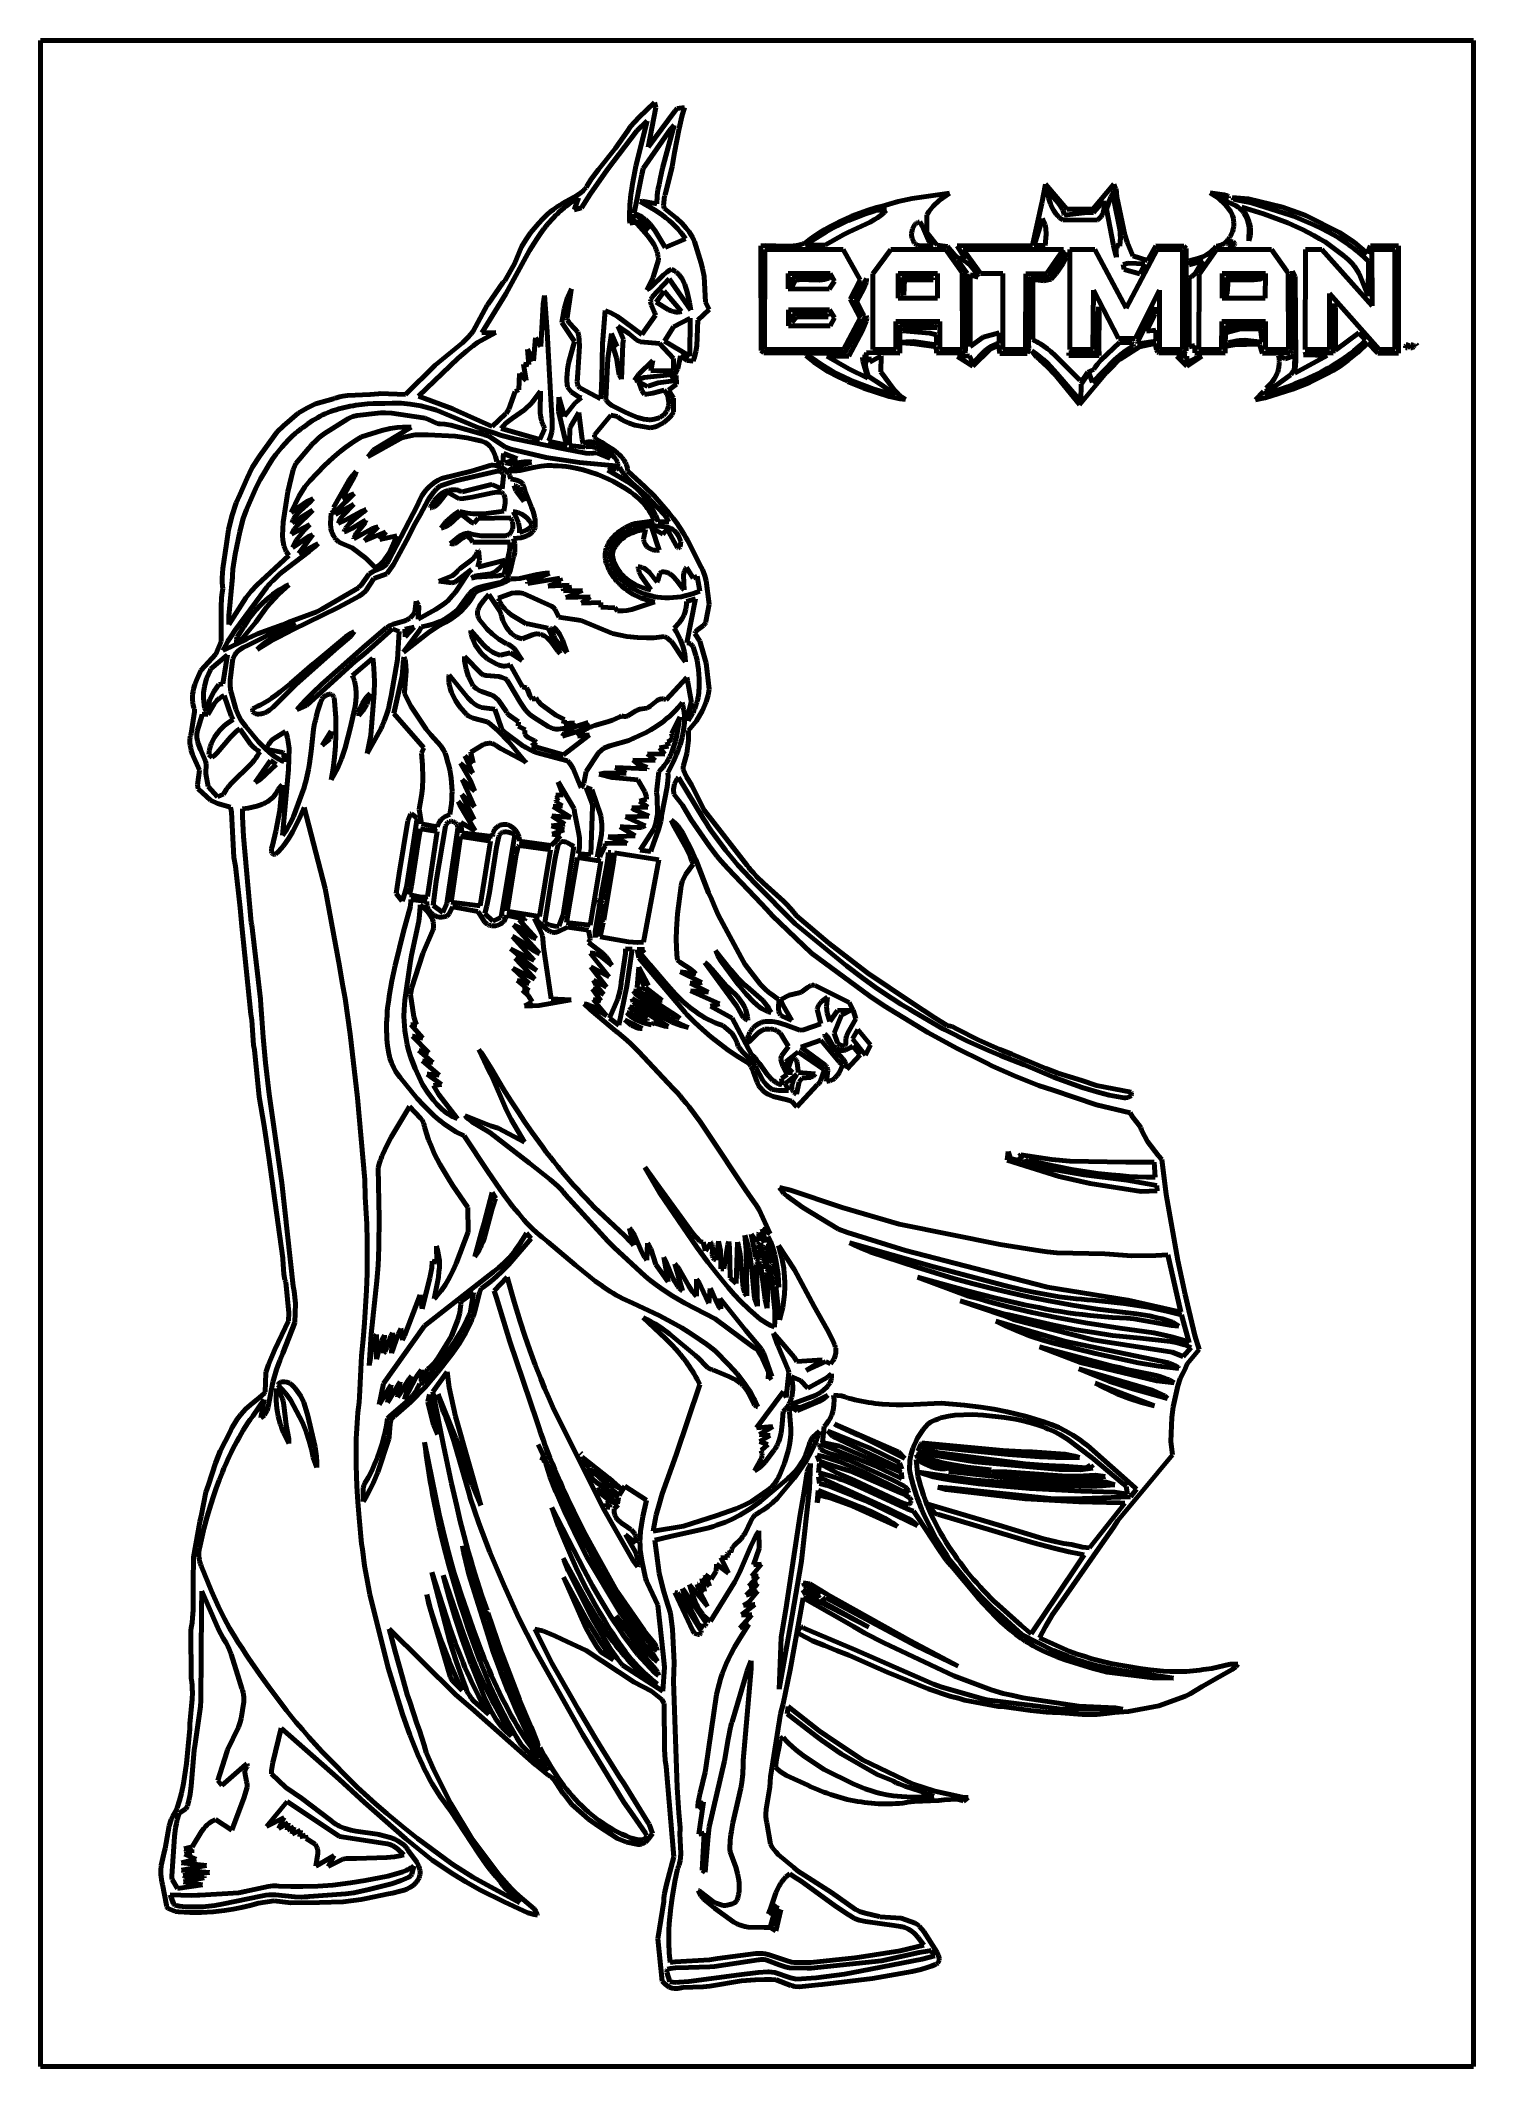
# Model space of a CAD drawing. Header units: millimetres. Extents: x 0 to 8.3, y 0 to 11.7.
import ezdxf

# ---------------------------------------------------------------- set-up
doc = ezdxf.new("R2010")
doc.units = ezdxf.units.MM
doc.layers.add('color#000000ff', color=7, linetype='CONTINUOUS', lineweight=100)
doc.layers.add('color#ffffffff', color=7, linetype='CONTINUOUS', lineweight=100)

msp = doc.modelspace()

# ---------------------------------------------------------------- linework, layer by layer
at = {"layer": 'color#000000ff'}
for p, q in [((3.403, 11.184), (3.45, 11.236)), ((3.434, 10.956), (3.499, 11.217)), ((3.499, 11.217), (3.439, 11.16)), ((3.45, 11.236), (3.541, 11.324)), ((3.549, 11.294), (3.505, 11.065)), ((3.505, 11.065), (3.659, 11.273)), ((3.541, 11.324), (3.549, 11.294)), ((3.659, 11.273), (3.671, 11.288)), ((3.671, 11.288), (3.713, 11.295)), ((3.698, 11.243), (3.684, 11.174)), ((3.713, 11.295), (3.698, 11.243)), ((3.439, 11.16), (3.267, 10.935)), ((3.316, 11.06), (3.385, 11.158)), ((3.385, 11.158), (3.403, 11.184)), ((3.633, 11.169), (3.475, 10.943)), ((3.587, 10.945), (3.654, 11.193)), ((3.654, 11.193), (3.633, 11.169)), ((3.684, 11.174), (3.656, 11.035)), ((3.218, 10.936), (3.316, 11.06)), ((3.656, 11.035), (3.643, 10.955)), ((3.149, 10.837), (3.176, 10.881)), ((3.267, 10.935), (3.17, 10.795)), ((3.176, 10.881), (3.218, 10.936)), ((3.414, 10.854), (3.421, 10.895)), ((3.421, 10.895), (3.434, 10.956)), ((3.467, 10.908), (3.424, 10.685)), ((3.475, 10.943), (3.467, 10.908)), ((3.567, 10.851), (3.573, 10.882)), ((3.573, 10.882), (3.587, 10.945)), ((3.643, 10.955), (3.602, 10.791)), ((3.008, 10.741), (3.092, 10.787)), ((3.073, 10.755), (3.059, 10.746)), ((3.087, 10.764), (3.073, 10.755)), ((3.082, 10.714), (3.102, 10.773)), ((3.102, 10.773), (3.087, 10.764)), ((3.092, 10.787), (3.116, 10.803)), ((3.116, 10.803), (3.13, 10.814)), ((3.17, 10.795), (3.12, 10.715)), ((3.13, 10.814), (3.138, 10.823)), ((3.138, 10.823), (3.146, 10.832)), ((3.146, 10.832), (3.149, 10.837)), ((3.399, 10.731), (3.401, 10.752)), ((3.401, 10.752), (3.403, 10.772)), ((3.403, 10.772), (3.405, 10.793)), ((3.405, 10.793), (3.408, 10.813)), ((3.408, 10.813), (3.414, 10.854)), ((3.458, 10.752), (3.471, 10.754)), ((3.54, 10.705), (3.458, 10.752)), ((3.471, 10.754), (3.554, 10.739)), ((3.554, 10.739), (3.555, 10.755)), ((3.555, 10.755), (3.556, 10.771)), ((3.556, 10.771), (3.557, 10.787)), ((3.557, 10.787), (3.561, 10.819)), ((3.561, 10.819), (3.567, 10.851)), ((3.599, 10.785), (3.593, 10.727)), ((3.602, 10.791), (3.599, 10.785)), ((4.894, 10.738), (4.946, 10.753)), ((4.946, 10.753), (5.026, 10.769)), ((5.026, 10.769), (5.242, 10.801)), ((5.185, 10.761), (5.148, 10.726)), ((5.242, 10.801), (5.185, 10.761)), ((5.775, 10.742), (5.795, 10.852)), ((5.795, 10.852), (5.919, 10.708)), ((5.803, 10.821), (5.813, 10.773)), ((5.814, 10.806), (5.803, 10.821)), ((5.813, 10.773), (5.824, 10.739)), ((5.869, 10.745), (5.814, 10.806)), ((6.068, 10.708), (6.19, 10.852)), ((6.132, 10.756), (6.072, 10.689)), ((6.134, 10.739), (6.132, 10.756)), ((6.173, 10.78), (6.148, 10.708)), ((6.189, 10.811), (6.173, 10.78)), ((6.189, 10.796), (6.203, 10.826)), ((6.2, 10.825), (6.189, 10.811)), ((6.189, 10.786), (6.189, 10.796)), ((6.19, 10.775), (6.189, 10.786)), ((6.19, 10.852), (6.2, 10.825)), ((6.192, 10.754), (6.19, 10.775)), ((6.195, 10.734), (6.192, 10.754)), ((6.203, 10.826), (6.207, 10.779)), ((6.207, 10.779), (6.253, 10.561)), ((6.746, 10.802), (6.827, 10.791)), ((6.791, 10.773), (6.746, 10.802)), ((6.833, 10.733), (6.791, 10.773)), ((6.851, 10.774), (6.799, 10.774)), ((6.799, 10.774), (6.82, 10.763)), ((6.82, 10.763), (6.892, 10.729)), ((6.827, 10.791), (6.845, 10.785)), ((6.845, 10.785), (6.851, 10.781)), ((6.851, 10.781), (6.851, 10.774)), ((6.879, 10.765), (6.873, 10.775)), ((6.873, 10.775), (6.964, 10.768)), ((6.914, 10.759), (6.879, 10.765)), ((6.983, 10.745), (6.914, 10.759)), ((6.964, 10.768), (7.162, 10.72)), ((2.872, 10.626), (2.896, 10.652)), ((2.896, 10.652), (2.922, 10.677)), ((2.922, 10.677), (2.94, 10.692)), ((2.935, 10.634), (2.924, 10.621)), ((2.946, 10.646), (2.935, 10.634)), ((2.94, 10.692), (2.959, 10.707)), ((2.958, 10.659), (2.946, 10.646)), ((2.969, 10.671), (2.958, 10.659)), ((2.959, 10.707), (2.978, 10.721)), ((2.981, 10.682), (2.969, 10.671)), ((2.978, 10.721), (2.998, 10.734)), ((2.993, 10.694), (2.981, 10.682)), ((3.006, 10.705), (2.993, 10.694)), ((2.998, 10.734), (3.008, 10.741)), ((3.019, 10.716), (3.006, 10.705)), ((3.032, 10.726), (3.019, 10.716)), ((3.045, 10.736), (3.032, 10.726)), ((3.059, 10.746), (3.045, 10.736)), ((3.12, 10.715), (3.078, 10.704)), ((3.078, 10.704), (3.082, 10.714)), ((3.397, 10.69), (3.398, 10.711)), ((3.397, 10.669), (3.397, 10.69)), ((3.397, 10.649), (3.397, 10.669)), ((3.398, 10.628), (3.397, 10.649)), ((3.398, 10.711), (3.399, 10.731)), ((3.427, 10.631), (3.398, 10.628)), ((3.447, 10.668), (3.411, 10.67)), ((3.411, 10.67), (3.427, 10.631)), ((3.424, 10.685), (3.433, 10.682)), ((3.501, 10.556), (3.427, 10.639)), ((3.427, 10.639), (3.434, 10.635)), ((3.433, 10.682), (3.442, 10.678)), ((3.434, 10.635), (3.493, 10.599)), ((3.442, 10.678), (3.45, 10.674)), ((3.508, 10.59), (3.447, 10.668)), ((3.45, 10.674), (3.459, 10.669)), ((3.459, 10.669), (3.467, 10.664)), ((3.467, 10.664), (3.474, 10.659)), ((3.474, 10.659), (3.482, 10.653)), ((3.482, 10.653), (3.489, 10.648)), ((3.489, 10.648), (3.496, 10.641)), ((3.496, 10.641), (3.502, 10.635)), ((3.502, 10.635), (3.515, 10.622)), ((3.579, 10.679), (3.54, 10.705)), ((3.607, 10.658), (3.579, 10.679)), ((3.593, 10.727), (3.597, 10.716)), ((3.597, 10.716), (3.598, 10.713)), ((3.598, 10.713), (3.668, 10.657)), ((3.625, 10.643), (3.607, 10.658)), ((3.643, 10.627), (3.625, 10.643)), ((3.668, 10.657), (3.701, 10.625)), ((4.584, 10.624), (4.614, 10.639)), ((4.614, 10.639), (4.645, 10.653)), ((4.658, 10.642), (4.615, 10.622)), ((4.645, 10.653), (4.677, 10.667)), ((4.702, 10.66), (4.658, 10.642)), ((4.659, 10.575), (4.784, 10.633)), ((4.677, 10.667), (4.725, 10.685)), ((4.746, 10.677), (4.702, 10.66)), ((4.725, 10.685), (4.773, 10.702)), ((4.806, 10.697), (4.746, 10.677)), ((4.773, 10.702), (4.822, 10.717)), ((4.784, 10.633), (4.81, 10.648)), ((4.821, 10.702), (4.806, 10.697)), ((4.81, 10.648), (4.826, 10.658)), ((4.878, 10.703), (4.821, 10.702)), ((4.822, 10.717), (4.855, 10.726)), ((4.826, 10.658), (4.842, 10.67)), ((4.842, 10.67), (4.85, 10.676)), ((4.85, 10.676), (4.857, 10.682)), ((4.855, 10.726), (4.894, 10.738)), ((4.857, 10.682), (4.865, 10.689)), ((4.865, 10.689), (4.872, 10.696)), ((4.872, 10.696), (4.878, 10.703)), ((5.058, 10.631), (5.055, 10.629)), ((5.062, 10.633), (5.058, 10.631)), ((5.067, 10.634), (5.062, 10.633)), ((5.071, 10.635), (5.067, 10.634)), ((5.084, 10.612), (5.071, 10.635)), ((5.125, 10.697), (5.111, 10.675)), ((5.111, 10.675), (5.111, 10.575)), ((5.148, 10.726), (5.125, 10.697)), ((5.72, 10.498), (5.775, 10.742)), ((5.778, 10.654), (5.731, 10.498)), ((5.783, 10.645), (5.778, 10.654)), ((5.788, 10.634), (5.783, 10.645)), ((5.793, 10.619), (5.788, 10.634)), ((5.824, 10.739), (5.832, 10.72)), ((5.832, 10.72), (5.842, 10.702)), ((5.842, 10.702), (5.85, 10.691)), ((5.85, 10.691), (5.858, 10.68)), ((5.858, 10.68), (5.867, 10.669)), ((5.867, 10.669), (5.877, 10.659)), ((5.881, 10.73), (5.869, 10.745)), ((5.877, 10.659), (5.883, 10.655)), ((5.887, 10.72), (5.881, 10.73)), ((5.883, 10.655), (5.889, 10.65)), ((5.893, 10.709), (5.887, 10.72)), ((5.889, 10.65), (5.895, 10.646)), ((5.896, 10.703), (5.893, 10.709)), ((5.895, 10.646), (6.094, 10.644)), ((5.898, 10.698), (5.896, 10.703)), ((5.899, 10.692), (5.898, 10.698)), ((5.901, 10.686), (5.899, 10.692)), ((5.902, 10.68), (5.901, 10.686)), ((5.903, 10.673), (5.902, 10.68)), ((6.019, 10.688), (5.903, 10.673)), ((5.919, 10.708), (6.068, 10.708)), ((6.072, 10.689), (6.019, 10.688)), ((6.094, 10.644), (6.098, 10.647)), ((6.098, 10.647), (6.107, 10.656)), ((6.107, 10.656), (6.116, 10.665)), ((6.116, 10.665), (6.122, 10.676)), ((6.122, 10.676), (6.128, 10.688)), ((6.128, 10.688), (6.132, 10.704)), ((6.132, 10.704), (6.135, 10.721)), ((6.135, 10.721), (6.134, 10.739)), ((6.148, 10.708), (6.188, 10.498)), ((6.221, 10.61), (6.195, 10.734)), ((6.855, 10.706), (6.833, 10.733)), ((6.864, 10.692), (6.855, 10.706)), ((6.87, 10.682), (6.864, 10.692)), ((6.874, 10.672), (6.87, 10.682)), ((6.877, 10.661), (6.874, 10.672)), ((6.879, 10.655), (6.877, 10.661)), ((6.88, 10.649), (6.879, 10.655)), ((6.88, 10.643), (6.88, 10.649)), ((6.88, 10.637), (6.88, 10.643)), ((6.881, 10.631), (6.88, 10.637)), ((6.881, 10.624), (6.881, 10.631)), ((6.892, 10.729), (6.907, 10.719)), ((6.907, 10.719), (6.917, 10.712)), ((6.917, 10.712), (6.925, 10.704)), ((6.925, 10.704), (6.929, 10.7)), ((6.932, 10.714), (6.928, 10.719)), ((6.928, 10.719), (7.053, 10.681)), ((6.929, 10.7), (6.933, 10.695)), ((6.947, 10.689), (6.932, 10.714)), ((6.933, 10.695), (6.937, 10.69)), ((6.937, 10.69), (6.94, 10.685)), ((6.94, 10.685), (6.943, 10.679)), ((6.943, 10.679), (6.949, 10.67)), ((6.957, 10.67), (6.947, 10.689)), ((6.949, 10.67), (6.955, 10.66)), ((6.955, 10.66), (6.961, 10.645)), ((6.965, 10.651), (6.957, 10.67)), ((6.961, 10.645), (6.965, 10.63)), ((6.972, 10.631), (6.965, 10.651)), ((6.965, 10.63), (6.97, 10.603)), ((6.975, 10.617), (6.972, 10.631)), ((7.209, 10.674), (6.983, 10.745)), ((7.053, 10.681), (7.141, 10.649)), ((7.141, 10.649), (7.193, 10.629)), ((7.162, 10.72), (7.275, 10.68)), ((7.226, 10.667), (7.209, 10.674)), ((7.293, 10.64), (7.226, 10.667)), ((7.275, 10.68), (7.297, 10.671)), ((7.343, 10.618), (7.293, 10.64)), ((7.297, 10.671), (7.492, 10.574)), ((2.774, 10.491), (2.799, 10.532)), ((2.799, 10.532), (2.826, 10.571)), ((2.826, 10.571), (2.848, 10.599)), ((2.864, 10.54), (2.846, 10.512)), ((2.848, 10.599), (2.872, 10.626)), ((2.883, 10.568), (2.864, 10.54)), ((2.903, 10.595), (2.883, 10.568)), ((2.914, 10.608), (2.903, 10.595)), ((2.924, 10.621), (2.914, 10.608)), ((3.493, 10.599), (3.508, 10.59)), ((3.518, 10.534), (3.501, 10.556)), ((3.515, 10.622), (3.527, 10.607)), ((3.528, 10.519), (3.518, 10.534)), ((3.527, 10.607), (3.544, 10.584)), ((3.538, 10.503), (3.528, 10.519)), ((3.544, 10.584), (3.603, 10.488)), ((3.603, 10.488), (3.719, 10.538)), ((3.66, 10.611), (3.643, 10.627)), ((3.676, 10.594), (3.66, 10.611)), ((3.691, 10.576), (3.676, 10.594)), ((3.699, 10.567), (3.691, 10.576)), ((3.706, 10.557), (3.699, 10.567)), ((3.701, 10.625), (3.724, 10.598)), ((3.712, 10.548), (3.706, 10.557)), ((3.719, 10.538), (3.712, 10.548)), ((3.724, 10.598), (3.741, 10.577)), ((3.741, 10.577), (3.75, 10.562)), ((3.75, 10.562), (3.76, 10.546)), ((3.76, 10.546), (3.768, 10.53)), ((3.768, 10.53), (3.772, 10.522)), ((3.772, 10.522), (3.81, 10.396)), ((4.403, 10.511), (4.411, 10.515)), ((4.411, 10.515), (4.438, 10.535)), ((4.45, 10.527), (4.411, 10.5)), ((4.438, 10.535), (4.466, 10.555)), ((4.49, 10.553), (4.45, 10.527)), ((4.466, 10.555), (4.495, 10.574)), ((4.531, 10.577), (4.49, 10.553)), ((4.495, 10.574), (4.524, 10.591)), ((4.524, 10.591), (4.553, 10.608)), ((4.527, 10.503), (4.633, 10.562)), ((4.572, 10.6), (4.531, 10.577)), ((4.553, 10.608), (4.584, 10.624)), ((4.615, 10.622), (4.572, 10.6)), ((4.633, 10.562), (4.659, 10.575)), ((5.024, 10.576), (5.023, 10.567)), ((5.023, 10.567), (5.023, 10.558)), ((5.023, 10.558), (5.025, 10.549)), ((5.026, 10.585), (5.024, 10.576)), ((5.025, 10.549), (5.027, 10.54)), ((5.028, 10.594), (5.026, 10.585)), ((5.027, 10.54), (5.03, 10.532)), ((5.032, 10.603), (5.028, 10.594)), ((5.03, 10.532), (5.032, 10.528)), ((5.036, 10.611), (5.032, 10.603)), ((5.032, 10.528), (5.034, 10.523)), ((5.034, 10.523), (5.036, 10.519)), ((5.041, 10.618), (5.036, 10.611)), ((5.036, 10.519), (5.038, 10.515)), ((5.038, 10.515), (5.041, 10.511)), ((5.044, 10.621), (5.041, 10.618)), ((5.048, 10.624), (5.044, 10.621)), ((5.051, 10.627), (5.048, 10.624)), ((5.055, 10.629), (5.051, 10.627)), ((5.12, 10.532), (5.084, 10.612)), ((5.111, 10.575), (5.171, 10.501)), ((5.129, 10.518), (5.12, 10.532)), ((5.136, 10.51), (5.129, 10.518)), ((5.798, 10.597), (5.793, 10.619)), ((5.794, 10.498), (5.8, 10.564)), ((5.8, 10.564), (5.798, 10.597)), ((6.226, 10.579), (6.221, 10.61)), ((6.225, 10.506), (6.227, 10.516)), ((6.227, 10.558), (6.226, 10.579)), ((6.228, 10.548), (6.227, 10.558)), ((6.227, 10.527), (6.228, 10.537)), ((6.227, 10.516), (6.227, 10.527)), ((6.228, 10.537), (6.228, 10.548)), ((6.253, 10.561), (6.267, 10.518)), ((6.267, 10.518), (6.3, 10.44)), ((6.823, 10.509), (6.829, 10.513)), ((6.829, 10.513), (6.834, 10.517)), ((6.834, 10.517), (6.839, 10.521)), ((6.839, 10.521), (6.843, 10.526)), ((6.843, 10.526), (6.848, 10.531)), ((6.848, 10.531), (6.852, 10.536)), ((6.852, 10.513), (6.851, 10.512)), ((6.852, 10.536), (6.856, 10.542)), ((6.853, 10.515), (6.852, 10.513)), ((6.857, 10.518), (6.853, 10.515)), ((6.856, 10.542), (6.859, 10.548)), ((6.864, 10.52), (6.857, 10.518)), ((6.859, 10.548), (6.863, 10.553)), ((6.863, 10.553), (6.869, 10.566)), ((6.877, 10.519), (6.864, 10.52)), ((6.869, 10.566), (6.874, 10.578)), ((6.874, 10.578), (6.877, 10.591)), ((6.877, 10.591), (6.88, 10.605)), ((6.883, 10.515), (6.877, 10.519)), ((6.88, 10.605), (6.881, 10.611)), ((6.881, 10.618), (6.881, 10.624)), ((6.881, 10.611), (6.881, 10.618)), ((6.886, 10.512), (6.883, 10.515)), ((6.97, 10.603), (6.969, 10.526)), ((6.969, 10.526), (6.971, 10.533)), ((6.971, 10.533), (6.973, 10.54)), ((6.973, 10.54), (6.975, 10.547)), ((6.977, 10.603), (6.975, 10.617)), ((6.975, 10.547), (6.977, 10.561)), ((6.978, 10.589), (6.977, 10.603)), ((6.977, 10.561), (6.978, 10.576)), ((6.978, 10.576), (6.978, 10.589)), ((7.193, 10.629), (7.244, 10.607)), ((7.244, 10.607), (7.278, 10.591)), ((7.278, 10.591), (7.311, 10.574)), ((7.311, 10.574), (7.344, 10.557)), ((7.392, 10.595), (7.343, 10.618)), ((7.344, 10.557), (7.376, 10.538)), ((7.376, 10.538), (7.408, 10.519)), ((7.424, 10.578), (7.392, 10.595)), ((7.408, 10.519), (7.424, 10.509)), ((7.456, 10.56), (7.424, 10.578)), ((7.487, 10.542), (7.456, 10.56)), ((7.518, 10.522), (7.487, 10.542)), ((7.492, 10.574), (7.575, 10.518)), ((7.533, 10.512), (7.518, 10.522)), ((7.575, 10.518), (7.652, 10.453)), ((2.788, 10.41), (2.683, 10.22)), ((2.733, 10.394), (2.774, 10.491)), ((2.82, 10.469), (2.788, 10.41)), ((2.846, 10.512), (2.82, 10.469)), ((3.533, 10.317), (3.563, 10.416)), ((3.542, 10.495), (3.538, 10.503)), ((3.546, 10.487), (3.542, 10.495)), ((3.549, 10.479), (3.546, 10.487)), ((3.553, 10.47), (3.549, 10.479)), ((3.556, 10.462), (3.553, 10.47)), ((3.558, 10.453), (3.556, 10.462)), ((3.56, 10.444), (3.558, 10.453)), ((3.561, 10.435), (3.56, 10.444)), ((3.563, 10.426), (3.561, 10.435)), ((3.563, 10.416), (3.563, 10.426)), ((4.155, 10.496), (4.182, 10.498)), ((4.156, 9.893), (4.155, 10.496)), ((4.177, 10.476), (4.176, 9.9)), ((4.628, 10.476), (4.177, 10.476)), ((4.182, 10.498), (4.299, 10.494)), ((4.299, 10.494), (4.325, 10.495)), ((4.325, 10.495), (4.343, 10.497)), ((4.343, 10.497), (4.36, 10.499)), ((4.36, 10.499), (4.369, 10.501)), ((4.369, 10.501), (4.378, 10.503)), ((4.378, 10.503), (4.386, 10.505)), ((4.386, 10.505), (4.394, 10.508)), ((4.394, 10.508), (4.403, 10.511)), ((4.411, 10.5), (4.527, 10.503)), ((4.727, 10.301), (4.628, 10.476)), ((4.903, 10.476), (4.8, 10.335)), ((5.221, 10.475), (4.903, 10.476)), ((5.041, 10.511), (5.044, 10.508)), ((5.044, 10.508), (5.047, 10.506)), ((5.047, 10.506), (5.05, 10.504)), ((5.05, 10.504), (5.054, 10.502)), ((5.054, 10.502), (5.058, 10.5)), ((5.058, 10.5), (5.062, 10.499)), ((5.062, 10.499), (5.066, 10.498)), ((5.066, 10.498), (5.074, 10.497)), ((5.074, 10.497), (5.093, 10.496)), ((5.093, 10.496), (5.139, 10.498)), ((5.143, 10.501), (5.136, 10.51)), ((5.139, 10.498), (5.147, 10.498)), ((5.147, 10.498), (5.143, 10.501)), ((5.171, 10.501), (5.231, 10.493)), ((5.315, 10.344), (5.221, 10.475)), ((5.231, 10.493), (5.272, 10.443)), ((5.272, 10.443), (5.282, 10.434)), ((5.282, 10.434), (5.289, 10.43)), ((5.286, 10.496), (5.72, 10.498)), ((5.335, 10.42), (5.286, 10.496)), ((5.318, 10.416), (5.288, 10.417)), ((5.288, 10.417), (5.323, 10.367)), ((5.289, 10.43), (5.297, 10.426)), ((5.297, 10.426), (5.306, 10.423)), ((5.306, 10.423), (5.315, 10.421)), ((5.315, 10.421), (5.319, 10.42)), ((5.33, 10.409), (5.318, 10.416)), ((5.319, 10.42), (5.324, 10.42)), ((5.321, 10.476), (5.421, 10.338)), ((5.899, 10.475), (5.321, 10.476)), ((5.324, 10.42), (5.329, 10.42)), ((5.329, 10.42), (5.335, 10.42)), ((5.359, 10.386), (5.33, 10.409)), ((5.731, 10.498), (5.794, 10.498)), ((5.803, 10.338), (5.899, 10.475)), ((5.919, 10.459), (5.814, 10.32)), ((5.895, 10.393), (5.909, 10.418)), ((5.909, 10.418), (5.915, 10.43)), ((5.915, 10.43), (5.917, 10.439)), ((5.917, 10.439), (5.918, 10.449)), ((5.918, 10.449), (5.919, 10.454)), ((5.919, 10.454), (5.919, 10.459)), ((5.936, 10.475), (5.936, 9.899)), ((6.08, 10.475), (5.936, 10.475)), ((6.26, 10.138), (6.08, 10.475)), ((6.188, 10.498), (6.2, 10.451)), ((6.2, 10.451), (6.206, 10.432)), ((6.206, 10.432), (6.201, 10.501)), ((6.201, 10.501), (6.224, 10.495)), ((6.224, 10.495), (6.225, 10.506)), ((6.273, 10.396), (6.243, 10.389)), ((6.439, 10.476), (6.26, 10.138)), ((6.369, 10.394), (6.273, 10.396)), ((6.3, 10.44), (6.383, 10.412)), ((6.383, 10.412), (6.432, 10.497)), ((6.432, 10.497), (6.593, 10.495)), ((6.586, 10.476), (6.439, 10.476)), ((6.586, 9.899), (6.586, 10.476)), ((6.593, 10.495), (6.607, 10.482)), ((6.607, 10.482), (6.607, 9.892)), ((6.625, 10.411), (6.674, 10.423)), ((6.625, 10.388), (6.625, 10.411)), ((6.705, 10.41), (6.625, 10.388)), ((6.66, 10.339), (6.697, 10.4)), ((6.674, 10.423), (6.703, 10.434)), ((6.781, 10.475), (6.681, 10.333)), ((6.697, 10.4), (6.705, 10.41)), ((6.703, 10.434), (6.724, 10.445)), ((6.724, 10.445), (6.745, 10.459)), ((6.745, 10.459), (6.759, 10.471)), ((6.759, 10.471), (6.772, 10.484)), ((6.772, 10.484), (6.78, 10.494)), ((6.78, 10.494), (6.787, 10.495)), ((7.099, 10.476), (6.781, 10.475)), ((6.787, 10.495), (6.794, 10.496)), ((6.794, 10.496), (6.8, 10.498)), ((6.8, 10.498), (6.806, 10.5)), ((6.806, 10.5), (6.812, 10.503)), ((6.812, 10.503), (6.818, 10.506)), ((6.818, 10.506), (6.823, 10.509)), ((6.85, 10.51), (6.849, 10.507)), ((6.849, 10.507), (6.85, 10.504)), ((6.851, 10.512), (6.85, 10.51)), ((6.85, 10.504), (6.851, 10.501)), ((6.851, 10.501), (6.854, 10.498)), ((6.854, 10.498), (6.861, 10.495)), ((6.861, 10.495), (6.873, 10.494)), ((6.873, 10.494), (6.88, 10.496)), ((6.88, 10.496), (6.884, 10.499)), ((6.884, 10.499), (6.885, 10.501)), ((6.885, 10.501), (6.886, 10.503)), ((6.887, 10.509), (6.886, 10.512)), ((6.886, 10.503), (6.887, 10.506)), ((6.887, 10.506), (6.887, 10.509)), ((7.188, 10.351), (7.099, 10.476)), ((7.295, 10.475), (7.294, 9.9)), ((7.39, 10.476), (7.295, 10.475)), ((7.679, 10.15), (7.39, 10.476)), ((7.424, 10.509), (7.517, 10.44)), ((7.517, 10.44), (7.544, 10.417)), ((7.547, 10.501), (7.533, 10.512)), ((7.544, 10.417), (7.562, 10.397)), ((7.562, 10.491), (7.547, 10.501)), ((7.576, 10.48), (7.562, 10.491)), ((7.562, 10.397), (7.573, 10.384)), ((7.591, 10.468), (7.576, 10.48)), ((7.605, 10.457), (7.591, 10.468)), ((7.618, 10.445), (7.605, 10.457)), ((7.632, 10.433), (7.618, 10.445)), ((7.645, 10.42), (7.632, 10.433)), ((7.658, 10.408), (7.645, 10.42)), ((7.652, 10.453), (7.669, 10.496)), ((7.657, 10.207), (7.658, 10.408)), ((7.669, 10.496), (7.832, 10.496)), ((7.81, 10.476), (7.678, 10.475)), ((7.678, 10.475), (7.679, 10.15)), ((7.81, 9.9), (7.81, 10.476)), ((7.832, 10.496), (7.832, 9.878)), ((2.579, 10.159), (2.669, 10.288)), ((2.669, 10.288), (2.677, 10.296)), ((2.677, 10.296), (2.733, 10.394)), ((3.496, 10.242), (3.533, 10.317)), ((3.592, 10.329), (3.522, 10.261)), ((3.53, 10.205), (3.625, 10.306)), ((3.611, 10.345), (3.592, 10.329)), ((3.627, 10.356), (3.611, 10.345)), ((3.625, 10.306), (3.751, 10.125)), ((3.638, 10.363), (3.627, 10.356)), ((3.647, 10.358), (3.638, 10.363)), ((3.655, 10.353), (3.647, 10.358)), ((3.663, 10.348), (3.655, 10.353)), ((3.67, 10.342), (3.663, 10.348)), ((3.677, 10.335), (3.67, 10.342)), ((3.683, 10.329), (3.677, 10.335)), ((3.689, 10.322), (3.683, 10.329)), ((3.695, 10.314), (3.689, 10.322)), ((3.7, 10.307), (3.695, 10.314)), ((3.704, 10.299), (3.7, 10.307)), ((3.708, 10.29), (3.704, 10.299)), ((3.712, 10.282), (3.708, 10.29)), ((3.716, 10.273), (3.712, 10.282)), ((3.81, 10.396), (3.818, 10.366)), ((3.818, 10.366), (3.827, 10.32)), ((3.827, 10.32), (3.834, 10.173)), ((4.311, 10.338), (4.553, 10.338)), ((4.311, 10.248), (4.311, 10.338)), ((4.335, 10.317), (4.335, 10.262)), ((4.552, 10.314), (4.335, 10.317)), ((4.335, 10.262), (4.354, 10.298)), ((4.354, 10.298), (4.36, 10.299)), ((4.36, 10.299), (4.374, 10.301)), ((4.374, 10.301), (4.388, 10.302)), ((4.388, 10.302), (4.43, 10.301)), ((4.43, 10.301), (4.493, 10.299)), ((4.493, 10.299), (4.507, 10.3)), ((4.507, 10.3), (4.52, 10.303)), ((4.52, 10.303), (4.527, 10.304)), ((4.527, 10.304), (4.533, 10.306)), ((4.533, 10.306), (4.54, 10.308)), ((4.54, 10.308), (4.546, 10.311)), ((4.546, 10.311), (4.552, 10.314)), ((4.578, 10.293), (4.548, 10.247)), ((4.553, 10.338), (4.578, 10.293)), ((4.669, 10.19), (4.727, 10.301)), ((4.763, 10.309), (4.694, 10.187)), ((4.758, 10.274), (4.762, 10.288)), ((4.762, 10.288), (4.763, 10.298)), ((4.763, 10.298), (4.763, 10.309)), ((4.8, 10.335), (4.8, 9.899)), ((4.946, 10.338), (5.173, 10.338)), ((4.946, 10.196), (4.946, 10.338)), ((5.15, 10.315), (4.967, 10.314)), ((4.967, 10.314), (4.967, 10.245)), ((4.979, 10.212), (4.982, 10.301)), ((4.982, 10.301), (5.148, 10.3)), ((5.148, 10.3), (5.15, 10.315)), ((5.173, 10.338), (5.173, 10.196)), ((5.318, 9.9), (5.315, 10.344)), ((5.323, 10.367), (5.343, 10.338)), ((5.343, 10.338), (5.337, 10.285)), ((5.337, 10.285), (5.337, 10.256)), ((5.387, 10.353), (5.359, 10.386)), ((5.361, 9.916), (5.361, 10.329)), ((5.361, 10.329), (5.407, 10.316)), ((5.407, 10.316), (5.387, 10.353)), ((5.421, 10.338), (5.549, 10.338)), ((5.549, 10.338), (5.549, 9.899)), ((5.68, 9.9), (5.682, 10.336)), ((5.682, 10.336), (5.803, 10.338)), ((5.699, 10.306), (5.696, 10.303)), ((5.696, 10.303), (5.698, 9.938)), ((5.702, 10.309), (5.699, 10.306)), ((5.705, 10.312), (5.702, 10.309)), ((5.709, 10.314), (5.705, 10.312)), ((5.712, 10.316), (5.709, 10.314)), ((5.716, 10.317), (5.712, 10.316)), ((5.724, 10.319), (5.716, 10.317)), ((5.723, 9.956), (5.723, 10.302)), ((5.723, 10.302), (5.786, 10.295)), ((5.736, 10.321), (5.724, 10.319)), ((5.785, 10.319), (5.736, 10.321)), ((5.806, 10.319), (5.785, 10.319)), ((5.786, 10.295), (5.829, 10.304)), ((5.814, 10.32), (5.806, 10.319)), ((5.829, 10.304), (5.857, 10.338)), ((5.857, 10.338), (5.895, 10.393)), ((6.243, 10.389), (6.249, 10.361)), ((6.249, 10.361), (6.34, 10.335)), ((6.34, 10.335), (6.369, 10.394)), ((6.625, 10.313), (6.629, 10.315)), ((6.625, 9.915), (6.625, 10.313)), ((6.629, 10.315), (6.637, 10.319)), ((6.637, 10.319), (6.644, 10.324)), ((6.644, 10.324), (6.651, 10.329)), ((6.651, 10.329), (6.66, 10.339)), ((6.681, 10.333), (6.679, 9.9)), ((6.814, 10.338), (7.064, 10.338)), ((6.814, 10.196), (6.814, 10.338)), ((6.836, 10.314), (6.839, 10.211)), ((7.05, 10.312), (6.836, 10.314)), ((6.843, 10.22), (6.85, 10.3)), ((6.85, 10.3), (6.857, 10.301)), ((6.857, 10.301), (6.906, 10.301)), ((6.906, 10.301), (6.997, 10.3)), ((6.997, 10.3), (7.017, 10.302)), ((7.017, 10.302), (7.031, 10.305)), ((7.031, 10.305), (7.044, 10.309)), ((7.044, 10.309), (7.05, 10.312)), ((7.064, 10.338), (7.063, 10.196)), ((7.196, 10.335), (7.188, 10.351)), ((7.198, 9.9), (7.196, 10.335)), ((7.221, 10.351), (7.218, 9.894)), ((7.236, 10.32), (7.221, 10.351)), ((7.239, 9.833), (7.236, 10.32)), ((7.573, 10.384), (7.584, 10.37)), ((7.584, 10.37), (7.594, 10.355)), ((7.594, 10.355), (7.603, 10.34)), ((7.603, 10.34), (7.607, 10.332)), ((7.607, 10.332), (7.657, 10.207)), ((2.683, 10.22), (2.546, 9.995)), ((2.898, 10.16), (2.906, 10.21)), ((2.906, 10.21), (2.921, 10.001)), ((3.019, 10.131), (3.039, 10.198)), ((3.061, 10.243), (3.038, 10.084)), ((3.039, 10.198), (3.062, 10.249)), ((3.062, 10.249), (3.061, 10.243)), ((3.507, 10.249), (3.496, 10.242)), ((3.522, 10.261), (3.507, 10.249)), ((3.518, 10.175), (3.519, 10.183)), ((3.519, 10.168), (3.518, 10.175)), ((3.519, 10.183), (3.52, 10.187)), ((3.521, 10.156), (3.519, 10.168)), ((3.52, 10.187), (3.521, 10.19)), ((3.521, 10.19), (3.523, 10.194)), ((3.523, 10.194), (3.525, 10.198)), ((3.525, 10.198), (3.527, 10.202)), ((3.527, 10.202), (3.53, 10.205)), ((3.596, 10.235), (3.551, 10.173)), ((3.551, 10.173), (3.56, 10.167)), ((3.56, 10.167), (3.622, 10.128)), ((3.696, 10.119), (3.596, 10.235)), ((3.722, 10.255), (3.716, 10.273)), ((3.728, 10.237), (3.722, 10.255)), ((3.742, 10.17), (3.728, 10.237)), ((3.751, 10.125), (3.742, 10.17)), ((3.834, 10.173), (3.856, 10.129)), ((4.548, 10.247), (4.311, 10.248)), ((4.727, 10.08), (4.669, 10.19)), ((4.694, 10.187), (4.748, 10.095)), ((4.708, 10.176), (4.749, 10.251)), ((4.748, 10.095), (4.708, 10.176)), ((4.749, 10.251), (4.758, 10.274)), ((5.173, 10.196), (4.946, 10.196)), ((4.967, 10.245), (4.971, 10.228)), ((4.971, 10.228), (4.975, 10.219)), ((4.975, 10.219), (4.979, 10.212)), ((5.337, 10.256), (5.334, 9.905)), ((6.068, 9.899), (6.072, 10.242)), ((6.072, 10.242), (6.216, 9.962)), ((6.312, 9.963), (6.454, 10.242)), ((6.454, 10.242), (6.454, 9.899)), ((7.063, 10.196), (6.814, 10.196)), ((6.839, 10.211), (6.843, 10.22)), ((7.434, 9.9), (7.433, 10.222)), ((7.433, 10.222), (7.72, 9.899)), ((7.458, 10.165), (7.455, 9.878)), ((7.468, 10.138), (7.458, 10.165)), ((2.496, 10.005), (2.576, 10.154)), ((2.576, 10.154), (2.579, 10.159)), ((2.885, 9.917), (2.898, 10.16)), ((3.007, 10.055), (3.019, 10.131)), ((3.079, 9.946), (3.007, 10.055)), ((3.038, 10.084), (3.038, 10.08)), ((3.038, 10.08), (3.039, 10.076)), ((3.039, 10.076), (3.04, 10.069)), ((3.04, 10.069), (3.043, 10.062)), ((3.043, 10.062), (3.048, 10.053)), ((3.048, 10.053), (3.082, 10.019)), ((3.24, 9.931), (3.257, 10.124)), ((3.257, 10.124), (3.289, 10.11)), ((3.289, 10.11), (3.327, 10.089)), ((3.327, 10.089), (3.468, 9.986)), ((3.468, 9.986), (3.547, 10.097)), ((3.543, 10.108), (3.521, 10.156)), ((3.547, 10.097), (3.543, 10.108)), ((3.622, 10.128), (3.637, 10.122)), ((3.637, 10.122), (3.647, 10.118)), ((3.647, 10.118), (3.658, 10.116)), ((3.746, 10.079), (3.651, 10.03)), ((3.658, 10.116), (3.663, 10.115)), ((3.663, 10.115), (3.668, 10.115)), ((3.668, 10.115), (3.674, 10.115)), ((3.674, 10.115), (3.679, 10.115)), ((3.679, 10.115), (3.685, 10.116)), ((3.685, 10.116), (3.69, 10.117)), ((3.69, 10.117), (3.696, 10.119)), ((3.744, 9.86), (3.746, 10.079)), ((3.791, 10.069), (3.785, 9.92)), ((3.856, 10.129), (3.791, 10.069)), ((4.313, 10.127), (4.551, 10.127)), ((4.314, 10.035), (4.313, 10.127)), ((4.336, 10.104), (4.335, 10.054)), ((4.335, 10.054), (4.359, 10.086)), ((4.539, 10.105), (4.336, 10.104)), ((4.359, 10.086), (4.542, 10.087)), ((4.542, 10.087), (4.539, 10.105)), ((4.551, 10.127), (4.578, 10.082)), ((4.578, 10.082), (4.553, 10.036)), ((4.63, 9.899), (4.727, 10.08)), ((4.762, 10.093), (4.718, 10.02)), ((4.741, 10.008), (4.764, 10.065)), ((4.765, 10.08), (4.762, 10.093)), ((4.764, 10.065), (4.765, 10.08)), ((4.932, 9.9), (4.932, 10.06)), ((4.932, 10.06), (5.187, 10.06)), ((5.187, 10.06), (5.186, 9.899)), ((6.101, 10.145), (6.092, 9.879)), ((6.105, 10.107), (6.101, 10.145)), ((6.104, 9.913), (6.105, 10.107)), ((6.429, 10.143), (6.329, 9.944)), ((6.381, 10.009), (6.419, 10.083)), ((6.419, 10.083), (6.426, 10.102)), ((6.426, 10.102), (6.428, 10.112)), ((6.428, 10.112), (6.43, 10.122)), ((6.429, 10.138), (6.429, 10.143)), ((6.43, 10.132), (6.429, 10.138)), ((6.43, 10.122), (6.43, 10.132)), ((6.811, 9.9), (6.812, 10.06)), ((6.812, 10.06), (7.065, 10.06)), ((7.065, 10.06), (7.065, 9.9)), ((7.469, 9.895), (7.468, 10.138)), ((2.276, 9.809), (2.433, 9.938)), ((2.433, 9.938), (2.462, 9.967)), ((2.462, 9.967), (2.483, 9.989)), ((2.483, 9.989), (2.496, 10.005)), ((2.521, 9.939), (2.495, 9.92)), ((2.626, 9.997), (2.521, 9.939)), ((2.546, 9.995), (2.626, 9.997)), ((2.843, 9.833), (2.855, 9.966)), ((2.855, 9.966), (2.885, 9.917)), ((2.921, 10.001), (2.944, 9.578)), ((3.045, 9.82), (3.079, 9.946)), ((3.082, 10.019), (3.099, 10)), ((3.099, 10), (3.101, 9.992)), ((3.101, 9.992), (3.104, 9.976)), ((3.104, 9.976), (3.107, 9.951)), ((3.107, 9.951), (3.108, 9.919)), ((3.238, 9.734), (3.24, 9.931)), ((3.292, 9.991), (3.271, 9.848)), ((3.322, 9.852), (3.288, 9.96)), ((3.288, 9.96), (3.326, 9.916)), ((3.326, 9.916), (3.292, 9.991)), ((3.329, 10.034), (3.362, 9.957)), ((3.392, 9.992), (3.329, 10.034)), ((3.358, 9.933), (3.35, 9.729)), ((3.362, 9.957), (3.358, 9.933)), ((3.439, 9.952), (3.392, 9.992)), ((3.46, 9.944), (3.439, 9.952)), ((3.57, 9.933), (3.46, 9.944)), ((3.65, 9.847), (3.57, 9.933)), ((3.651, 10.03), (3.598, 9.948)), ((3.598, 9.948), (3.744, 9.86)), ((4.553, 10.036), (4.314, 10.035)), ((4.718, 10.02), (4.64, 9.882)), ((4.662, 9.861), (4.741, 10.008)), ((4.956, 10.042), (4.955, 9.878)), ((5.098, 10.042), (4.956, 10.042)), ((4.963, 9.941), (4.991, 9.944)), ((4.968, 9.938), (4.963, 9.941)), ((5.042, 9.931), (4.968, 9.938)), ((4.972, 10.024), (5.169, 10.026)), ((4.973, 10.006), (4.972, 10.024)), ((5.128, 9.994), (4.973, 10.006)), ((4.991, 9.944), (5.034, 9.945)), ((5.034, 9.945), (5.167, 9.927)), ((5.166, 9.915), (5.042, 9.931)), ((5.132, 10.042), (5.098, 10.042)), ((5.167, 9.984), (5.128, 9.994)), ((5.154, 10.037), (5.132, 10.042)), ((5.163, 10.032), (5.154, 10.037)), ((5.169, 10.026), (5.163, 10.032)), ((5.167, 9.927), (5.167, 9.984)), ((5.436, 9.97), (5.361, 9.916)), ((5.529, 9.995), (5.436, 9.97)), ((5.496, 9.924), (5.509, 9.929)), ((5.509, 9.929), (5.521, 9.933)), ((5.521, 9.933), (5.528, 9.935)), ((5.528, 9.935), (5.529, 9.995)), ((5.698, 9.938), (5.7, 9.907)), ((5.734, 9.95), (5.723, 9.956)), ((5.745, 9.944), (5.734, 9.95)), ((5.756, 9.938), (5.745, 9.944)), ((5.766, 9.932), (5.756, 9.938)), ((5.787, 9.918), (5.766, 9.932)), ((6.223, 9.939), (6.114, 9.838)), ((6.216, 9.962), (6.312, 9.963)), ((6.274, 9.939), (6.223, 9.939)), ((6.294, 9.935), (6.274, 9.939)), ((6.304, 9.929), (6.294, 9.935)), ((6.302, 9.917), (6.304, 9.929)), ((6.327, 9.931), (6.432, 9.948)), ((6.329, 9.944), (6.327, 9.931)), ((6.429, 9.934), (6.338, 9.914)), ((6.432, 10.01), (6.379, 10.004)), ((6.379, 10.004), (6.381, 10.009)), ((6.435, 9.897), (6.429, 9.934)), ((6.432, 9.948), (6.432, 10.01)), ((6.834, 10.035), (6.832, 9.878)), ((7.049, 10.036), (6.834, 10.035)), ((6.842, 9.998), (6.858, 10.026)), ((6.912, 10.016), (6.842, 9.998)), ((6.845, 9.928), (6.847, 9.932)), ((6.847, 9.932), (6.852, 9.937)), ((6.852, 9.937), (6.863, 9.942)), ((6.858, 10.026), (6.897, 10.029)), ((6.863, 9.942), (6.9, 9.949)), ((7.026, 9.929), (6.885, 9.926)), ((6.897, 10.029), (7.016, 10.03)), ((6.9, 9.949), (6.915, 9.951)), ((7.035, 10.018), (6.912, 10.016)), ((6.915, 9.951), (6.945, 9.952)), ((6.945, 9.952), (7.045, 9.942)), ((7.016, 10.03), (7.042, 10.034)), ((7.032, 9.924), (7.026, 9.929)), ((7.045, 9.942), (7.035, 10.018)), ((7.042, 10.034), (7.049, 10.036)), ((7.603, 9.996), (7.469, 9.895)), ((7.654, 9.937), (7.596, 9.881)), ((7.642, 9.952), (7.603, 9.996)), ((7.608, 9.921), (7.625, 9.936)), ((7.625, 9.936), (7.642, 9.952)), ((7.713, 9.878), (7.654, 9.937)), ((7.934, 9.928), (7.939, 9.921)), ((7.935, 9.927), (7.934, 9.928)), ((2.409, 9.85), (2.18, 9.63)), ((2.458, 9.891), (2.409, 9.85)), ((2.495, 9.92), (2.458, 9.891)), ((2.801, 9.721), (2.786, 9.815)), ((2.786, 9.815), (2.817, 9.81)), ((2.817, 9.81), (2.809, 9.902)), ((2.809, 9.902), (2.843, 9.833)), ((3.039, 9.783), (3.045, 9.82)), ((3.108, 9.919), (3.098, 9.764)), ((3.271, 9.848), (3.26, 9.612)), ((3.333, 9.774), (3.322, 9.852)), ((3.45, 9.756), (3.532, 9.836)), ((3.532, 9.836), (3.519, 9.776)), ((3.65, 9.779), (3.65, 9.847)), ((3.69, 9.862), (3.675, 9.788)), ((3.73, 9.835), (3.69, 9.862)), ((3.763, 9.832), (3.73, 9.835)), ((3.766, 9.84), (3.763, 9.832)), ((3.772, 9.855), (3.766, 9.84)), ((3.776, 9.871), (3.772, 9.855)), ((3.78, 9.887), (3.776, 9.871)), ((3.785, 9.92), (3.78, 9.887)), ((4.172, 9.879), (4.156, 9.893)), ((4.637, 9.877), (4.172, 9.879)), ((4.176, 9.9), (4.63, 9.899)), ((4.413, 9.863), (4.427, 9.86)), ((4.459, 9.827), (4.413, 9.863)), ((4.427, 9.86), (4.45, 9.849)), ((4.45, 9.849), (4.505, 9.81)), ((4.54, 9.773), (4.459, 9.827)), ((4.534, 9.86), (4.662, 9.861)), ((4.662, 9.788), (4.534, 9.86)), ((4.64, 9.882), (4.637, 9.877)), ((4.76, 9.855), (4.741, 9.855)), ((4.741, 9.855), (4.742, 9.833)), ((4.742, 9.833), (4.771, 9.733)), ((4.758, 9.82), (4.761, 9.832)), ((4.758, 9.808), (4.758, 9.82)), ((4.764, 9.881), (4.76, 9.855)), ((4.761, 9.832), (4.764, 9.839)), ((4.955, 9.878), (4.764, 9.881)), ((4.764, 9.839), (4.768, 9.846)), ((4.768, 9.846), (4.773, 9.853)), ((4.773, 9.853), (4.776, 9.856)), ((4.776, 9.856), (4.782, 9.827)), ((4.782, 9.827), (4.848, 9.863)), ((4.8, 9.899), (4.932, 9.9)), ((4.848, 9.863), (4.847, 9.77)), ((5.168, 9.878), (5.166, 9.915)), ((5.333, 9.879), (5.168, 9.878)), ((5.186, 9.899), (5.318, 9.9)), ((5.289, 9.859), (5.358, 9.862)), ((5.376, 9.804), (5.289, 9.859)), ((5.334, 9.905), (5.333, 9.879)), ((5.358, 9.862), (5.376, 9.821)), ((5.475, 9.899), (5.376, 9.804)), ((5.376, 9.821), (5.446, 9.892)), ((5.446, 9.892), (5.468, 9.908)), ((5.468, 9.908), (5.485, 9.918)), ((5.524, 9.922), (5.475, 9.899)), ((5.485, 9.918), (5.496, 9.924)), ((5.532, 9.877), (5.524, 9.922)), ((5.69, 9.877), (5.532, 9.877)), ((5.549, 9.899), (5.68, 9.9)), ((5.7, 9.907), (5.69, 9.877)), ((5.743, 9.855), (5.717, 9.892)), ((5.717, 9.892), (5.729, 9.884)), ((5.729, 9.884), (5.741, 9.876)), ((5.741, 9.876), (5.752, 9.868)), ((5.763, 9.839), (5.743, 9.855)), ((5.752, 9.868), (5.763, 9.859)), ((5.763, 9.859), (5.774, 9.85)), ((5.783, 9.822), (5.763, 9.839)), ((5.774, 9.85), (5.784, 9.841)), ((5.811, 9.796), (5.783, 9.822)), ((5.784, 9.841), (5.805, 9.822)), ((5.807, 9.903), (5.787, 9.918)), ((5.805, 9.822), (5.824, 9.802)), ((5.826, 9.888), (5.807, 9.903)), ((5.853, 9.863), (5.826, 9.888)), ((5.993, 9.723), (5.853, 9.863)), ((6.092, 9.879), (5.931, 9.879)), ((5.931, 9.879), (5.931, 9.865)), ((5.931, 9.865), (6.106, 9.865)), ((5.936, 9.899), (6.068, 9.899)), ((6.067, 9.708), (6.196, 9.841)), ((6.095, 9.815), (6.082, 9.797)), ((6.114, 9.838), (6.095, 9.815)), ((6.106, 9.865), (6.104, 9.913)), ((6.208, 9.828), (6.182, 9.802)), ((6.196, 9.841), (6.221, 9.862)), ((6.227, 9.844), (6.208, 9.828)), ((6.221, 9.862), (6.238, 9.876)), ((6.338, 9.914), (6.227, 9.844)), ((6.238, 9.876), (6.255, 9.889)), ((6.255, 9.889), (6.273, 9.901)), ((6.273, 9.901), (6.292, 9.912)), ((6.292, 9.912), (6.302, 9.917)), ((6.442, 9.884), (6.435, 9.897)), ((6.449, 9.879), (6.442, 9.884)), ((6.592, 9.88), (6.449, 9.879)), ((6.454, 9.899), (6.586, 9.899)), ((6.554, 9.86), (6.611, 9.861)), ((6.61, 9.803), (6.554, 9.86)), ((6.607, 9.892), (6.592, 9.88)), ((6.611, 9.861), (6.61, 9.824)), ((6.698, 9.86), (6.61, 9.803)), ((6.61, 9.824), (6.666, 9.851)), ((6.656, 9.922), (6.625, 9.915)), ((6.656, 9.879), (6.656, 9.922)), ((6.832, 9.878), (6.656, 9.879)), ((6.666, 9.851), (6.668, 9.862)), ((6.668, 9.862), (6.698, 9.86)), ((6.679, 9.9), (6.811, 9.9)), ((6.885, 9.926), (6.841, 9.918)), ((6.841, 9.918), (6.843, 9.923)), ((6.843, 9.923), (6.845, 9.928)), ((7.048, 9.877), (7.032, 9.924)), ((7.204, 9.879), (7.048, 9.877)), ((7.065, 9.9), (7.198, 9.9)), ((7.14, 9.865), (7.178, 9.846)), ((7.142, 9.858), (7.14, 9.865)), ((7.143, 9.85), (7.142, 9.858)), ((7.142, 9.799), (7.144, 9.814)), ((7.144, 9.843), (7.143, 9.85)), ((7.144, 9.836), (7.144, 9.843)), ((7.145, 9.828), (7.144, 9.836)), ((7.144, 9.821), (7.145, 9.828)), ((7.144, 9.814), (7.144, 9.821)), ((7.178, 9.846), (7.233, 9.864)), ((7.218, 9.894), (7.204, 9.879)), ((7.233, 9.864), (7.232, 9.797)), ((7.42, 9.864), (7.233, 9.763)), ((7.233, 9.763), (7.239, 9.833)), ((7.289, 9.87), (7.284, 9.868)), ((7.284, 9.868), (7.42, 9.864)), ((7.301, 9.873), (7.289, 9.87)), ((7.294, 9.9), (7.434, 9.9)), ((7.318, 9.877), (7.301, 9.873)), ((7.342, 9.879), (7.318, 9.877)), ((7.455, 9.878), (7.342, 9.879)), ((7.441, 9.8), (7.461, 9.812)), ((7.461, 9.812), (7.48, 9.824)), ((7.48, 9.824), (7.5, 9.837)), ((7.542, 9.837), (7.495, 9.803)), ((7.5, 9.837), (7.518, 9.85)), ((7.518, 9.85), (7.537, 9.863)), ((7.537, 9.863), (7.555, 9.877)), ((7.596, 9.881), (7.542, 9.837)), ((7.555, 9.877), (7.573, 9.891)), ((7.573, 9.891), (7.591, 9.906)), ((7.591, 9.906), (7.608, 9.921)), ((7.832, 9.878), (7.713, 9.878)), ((7.72, 9.899), (7.81, 9.9)), ((7.872, 9.918), (7.873, 9.922)), ((7.872, 9.915), (7.872, 9.918)), ((7.872, 9.913), (7.872, 9.915)), ((7.872, 9.911), (7.872, 9.913)), ((7.873, 9.91), (7.872, 9.911)), ((7.873, 9.922), (7.875, 9.926)), ((7.874, 9.909), (7.873, 9.91)), ((7.875, 9.908), (7.874, 9.909)), ((7.875, 9.926), (7.879, 9.926)), ((7.876, 9.908), (7.875, 9.908)), ((7.878, 9.908), (7.876, 9.908)), ((7.881, 9.909), (7.878, 9.908)), ((7.879, 9.926), (7.883, 9.926)), ((7.886, 9.912), (7.881, 9.909)), ((7.883, 9.926), (7.886, 9.926)), ((7.886, 9.926), (7.888, 9.925)), ((7.89, 9.916), (7.886, 9.912)), ((7.888, 9.925), (7.89, 9.924)), ((7.89, 9.924), (7.891, 9.923)), ((7.892, 9.919), (7.89, 9.916)), ((7.891, 9.923), (7.892, 9.922)), ((7.892, 9.922), (7.892, 9.92)), ((7.892, 9.92), (7.892, 9.919)), ((7.9, 9.914), (7.901, 9.916)), ((7.901, 9.912), (7.9, 9.914)), ((7.901, 9.919), (7.903, 9.922)), ((7.901, 9.916), (7.901, 9.919)), ((7.901, 9.91), (7.901, 9.912)), ((7.902, 9.909), (7.901, 9.91)), ((7.903, 9.908), (7.902, 9.909)), ((7.903, 9.922), (7.904, 9.927)), ((7.905, 9.908), (7.903, 9.908)), ((7.904, 9.927), (7.909, 9.926)), ((7.906, 9.908), (7.905, 9.908)), ((7.909, 9.908), (7.906, 9.908)), ((7.909, 9.926), (7.912, 9.926)), ((7.915, 9.911), (7.909, 9.908)), ((7.912, 9.926), (7.915, 9.925)), ((7.915, 9.925), (7.917, 9.924)), ((7.919, 9.915), (7.915, 9.911)), ((7.917, 9.924), (7.919, 9.923)), ((7.919, 9.923), (7.92, 9.922)), ((7.921, 9.918), (7.919, 9.915)), ((7.92, 9.922), (7.921, 9.921)), ((7.921, 9.921), (7.921, 9.919)), ((7.921, 9.919), (7.921, 9.918)), ((7.939, 9.921), (7.935, 9.927)), ((2.105, 9.639), (2.276, 9.809)), ((2.758, 9.666), (2.763, 9.761)), ((2.763, 9.761), (2.801, 9.721)), ((3.036, 9.737), (3.037, 9.756)), ((3.036, 9.719), (3.036, 9.737)), ((3.038, 9.7), (3.036, 9.719)), ((3.037, 9.756), (3.039, 9.783)), ((3.04, 9.682), (3.038, 9.7)), ((3.098, 9.764), (3.095, 9.713)), ((3.095, 9.713), (3.097, 9.7)), ((3.097, 9.7), (3.099, 9.694)), ((3.234, 9.646), (3.238, 9.734)), ((3.338, 9.753), (3.333, 9.774)), ((3.344, 9.74), (3.338, 9.753)), ((3.348, 9.733), (3.344, 9.74)), ((3.35, 9.729), (3.348, 9.733)), ((3.426, 9.72), (3.45, 9.756)), ((3.481, 9.738), (3.426, 9.72)), ((3.467, 9.662), (3.451, 9.713)), ((3.451, 9.713), (3.501, 9.685)), ((3.629, 9.754), (3.481, 9.738)), ((3.511, 9.69), (3.562, 9.707)), ((3.519, 9.776), (3.65, 9.779)), ((3.562, 9.707), (3.653, 9.718)), ((3.667, 9.699), (3.622, 9.664)), ((3.64, 9.753), (3.629, 9.754)), ((3.653, 9.718), (3.64, 9.753)), ((3.656, 9.756), (3.649, 9.75)), ((3.649, 9.75), (3.666, 9.749)), ((3.661, 9.762), (3.656, 9.756)), ((3.668, 9.773), (3.661, 9.762)), ((3.666, 9.749), (3.667, 9.699)), ((3.675, 9.788), (3.668, 9.773)), ((4.505, 9.81), (4.575, 9.768)), ((4.6, 9.741), (4.54, 9.773)), ((4.575, 9.768), (4.694, 9.713)), ((4.654, 9.717), (4.6, 9.741)), ((4.655, 9.713), (4.654, 9.717)), ((4.746, 9.677), (4.655, 9.713)), ((4.771, 9.733), (4.662, 9.788)), ((4.694, 9.713), (4.805, 9.671)), ((4.759, 9.792), (4.758, 9.808)), ((4.773, 9.745), (4.759, 9.792)), ((4.856, 9.691), (4.773, 9.745)), ((4.847, 9.77), (4.922, 9.668)), ((5.846, 9.759), (5.811, 9.796)), ((5.824, 9.802), (5.862, 9.761)), ((5.992, 9.581), (5.846, 9.759)), ((5.862, 9.761), (5.97, 9.633)), ((5.998, 9.723), (5.993, 9.723)), ((6.002, 9.724), (5.998, 9.723)), ((5.999, 9.603), (6.001, 9.7)), ((6.148, 9.767), (6, 9.59)), ((6.001, 9.7), (6.045, 9.765)), ((6.008, 9.726), (6.002, 9.724)), ((6.016, 9.734), (6.008, 9.726)), ((6.039, 9.769), (6.016, 9.734)), ((6.074, 9.784), (6.039, 9.769)), ((6.045, 9.765), (6.067, 9.708)), ((6.082, 9.797), (6.074, 9.784)), ((6.182, 9.802), (6.148, 9.767)), ((7.207, 9.752), (7.08, 9.658)), ((7.08, 9.687), (7.09, 9.697)), ((7.09, 9.697), (7.1, 9.708)), ((7.1, 9.708), (7.109, 9.72)), ((7.109, 9.72), (7.117, 9.732)), ((7.117, 9.732), (7.124, 9.745)), ((7.124, 9.745), (7.13, 9.758)), ((7.13, 9.758), (7.135, 9.771)), ((7.135, 9.771), (7.139, 9.785)), ((7.139, 9.785), (7.142, 9.799)), ((7.191, 9.684), (7.234, 9.701)), ((7.21, 9.754), (7.207, 9.752)), ((7.213, 9.757), (7.21, 9.754)), ((7.219, 9.764), (7.213, 9.757)), ((7.223, 9.77), (7.219, 9.764)), ((7.319, 9.709), (7.22, 9.67)), ((7.227, 9.778), (7.223, 9.77)), ((7.229, 9.785), (7.227, 9.778)), ((7.232, 9.797), (7.229, 9.785)), ((7.234, 9.701), (7.277, 9.718)), ((7.277, 9.718), (7.319, 9.737)), ((7.319, 9.737), (7.34, 9.747)), ((7.383, 9.741), (7.319, 9.709)), ((7.34, 9.747), (7.36, 9.757)), ((7.36, 9.757), (7.381, 9.767)), ((7.381, 9.767), (7.401, 9.778)), ((7.415, 9.756), (7.383, 9.741)), ((7.401, 9.778), (7.421, 9.789)), ((7.455, 9.778), (7.415, 9.756)), ((7.421, 9.789), (7.441, 9.8)), ((7.495, 9.803), (7.455, 9.778)), ((1.535, 9.56), (1.586, 9.585)), ((1.586, 9.585), (1.689, 9.615)), ((1.689, 9.615), (1.698, 9.618)), ((1.698, 9.618), (1.707, 9.621)), ((1.707, 9.621), (1.725, 9.626)), ((1.725, 9.626), (1.744, 9.63)), ((1.744, 9.63), (1.771, 9.634)), ((1.771, 9.634), (1.902, 9.64)), ((1.819, 9.578), (1.803, 9.575)), ((1.836, 9.58), (1.819, 9.578)), ((1.853, 9.582), (1.836, 9.58)), ((1.886, 9.586), (1.853, 9.582)), ((1.919, 9.587), (1.886, 9.586)), ((1.902, 9.64), (1.949, 9.644)), ((1.953, 9.588), (1.919, 9.587)), ((1.949, 9.644), (1.958, 9.645)), ((1.986, 9.588), (1.953, 9.588)), ((1.958, 9.645), (2.105, 9.639)), ((2.028, 9.59), (1.986, 9.588)), ((2.08, 9.589), (2.028, 9.59)), ((2.132, 9.584), (2.08, 9.589)), ((2.193, 9.574), (2.132, 9.584)), ((2.18, 9.63), (2.377, 9.557)), ((2.701, 9.556), (2.737, 9.657)), ((2.737, 9.657), (2.758, 9.666)), ((2.834, 9.591), (2.792, 9.551)), ((2.883, 9.659), (2.834, 9.591)), ((2.881, 9.538), (2.883, 9.659)), ((2.944, 9.578), (2.95, 9.491)), ((2.988, 9.543), (2.99, 9.624)), ((2.99, 9.624), (3.021, 9.512)), ((3.023, 9.517), (3.084, 9.592)), ((3.062, 9.654), (3.04, 9.682)), ((3.107, 9.625), (3.062, 9.654)), ((3.084, 9.592), (3.12, 9.62)), ((3.099, 9.694), (3.101, 9.688)), ((3.101, 9.688), (3.105, 9.683)), ((3.105, 9.683), (3.108, 9.68)), ((3.12, 9.62), (3.107, 9.625)), ((3.108, 9.68), (3.11, 9.678)), ((3.11, 9.678), (3.113, 9.676)), ((3.113, 9.676), (3.117, 9.674)), ((3.117, 9.674), (3.23, 9.614)), ((3.23, 9.614), (3.234, 9.646)), ((3.26, 9.612), (3.262, 9.607)), ((3.262, 9.607), (3.268, 9.6)), ((3.268, 9.6), (3.274, 9.593)), ((3.274, 9.593), (3.28, 9.587)), ((3.28, 9.587), (3.295, 9.576)), ((3.484, 9.64), (3.467, 9.662)), ((3.531, 9.648), (3.484, 9.64)), ((3.501, 9.685), (3.511, 9.69)), ((3.597, 9.665), (3.531, 9.648)), ((3.601, 9.66), (3.597, 9.665)), ((3.604, 9.656), (3.601, 9.66)), ((3.607, 9.651), (3.604, 9.656)), ((3.61, 9.646), (3.607, 9.651)), ((3.613, 9.641), (3.61, 9.646)), ((3.615, 9.635), (3.613, 9.641)), ((3.617, 9.63), (3.615, 9.635)), ((3.62, 9.618), (3.617, 9.63)), ((3.622, 9.606), (3.62, 9.618)), ((3.622, 9.664), (3.651, 9.618)), ((3.623, 9.594), (3.622, 9.606)), ((3.622, 9.577), (3.623, 9.583)), ((3.623, 9.588), (3.623, 9.594)), ((3.623, 9.583), (3.623, 9.588)), ((3.651, 9.618), (3.651, 9.54)), ((4.895, 9.628), (4.746, 9.677)), ((4.805, 9.671), (4.906, 9.641)), ((4.931, 9.635), (4.856, 9.691)), ((4.955, 9.615), (4.895, 9.628)), ((4.906, 9.641), (4.931, 9.635)), ((4.922, 9.668), (4.948, 9.642)), ((4.948, 9.642), (4.971, 9.623)), ((4.989, 9.61), (4.955, 9.615)), ((4.971, 9.623), (4.989, 9.61)), ((5.97, 9.633), (5.999, 9.603)), ((6, 9.59), (5.992, 9.581)), ((7.007, 9.608), (7.052, 9.657)), ((7.062, 9.621), (7.007, 9.608)), ((7.052, 9.657), (7.061, 9.639)), ((7.061, 9.639), (7.148, 9.668)), ((7.22, 9.67), (7.062, 9.621)), ((7.069, 9.677), (7.08, 9.687)), ((7.08, 9.658), (7.069, 9.677)), ((7.148, 9.668), (7.191, 9.684)), ((1.402, 9.46), (1.485, 9.532)), ((1.485, 9.532), (1.535, 9.56)), ((1.541, 9.47), (1.528, 9.46)), ((1.555, 9.48), (1.541, 9.47)), ((1.569, 9.489), (1.555, 9.48)), ((1.583, 9.498), (1.569, 9.489)), ((1.598, 9.506), (1.583, 9.498)), ((1.612, 9.514), (1.598, 9.506)), ((1.627, 9.522), (1.612, 9.514)), ((1.642, 9.529), (1.627, 9.522)), ((1.637, 9.414), (1.767, 9.496)), ((1.658, 9.535), (1.642, 9.529)), ((1.673, 9.541), (1.658, 9.535)), ((1.689, 9.547), (1.673, 9.541)), ((1.705, 9.552), (1.689, 9.547)), ((1.721, 9.557), (1.705, 9.552)), ((1.737, 9.561), (1.721, 9.557)), ((1.753, 9.565), (1.737, 9.561)), ((1.77, 9.569), (1.753, 9.565)), ((1.767, 9.496), (1.773, 9.499)), ((1.786, 9.572), (1.77, 9.569)), ((1.773, 9.499), (1.784, 9.505)), ((1.784, 9.505), (1.802, 9.512)), ((1.803, 9.575), (1.786, 9.572)), ((1.802, 9.512), (1.826, 9.519)), ((1.826, 9.519), (1.945, 9.532)), ((1.945, 9.532), (1.963, 9.534)), ((1.963, 9.534), (1.99, 9.534)), ((1.99, 9.534), (2.027, 9.533)), ((2.027, 9.533), (2.207, 9.506)), ((2.264, 9.556), (2.193, 9.574)), ((2.207, 9.506), (2.218, 9.504)), ((2.218, 9.504), (2.238, 9.496)), ((2.238, 9.496), (2.287, 9.473)), ((2.284, 9.55), (2.264, 9.556)), ((2.531, 9.445), (2.284, 9.55)), ((2.287, 9.473), (2.298, 9.471)), ((2.298, 9.471), (2.305, 9.47)), ((2.305, 9.47), (2.332, 9.468)), ((2.332, 9.468), (2.367, 9.462)), ((2.367, 9.462), (2.556, 9.409)), ((2.377, 9.557), (2.385, 9.554)), ((2.385, 9.554), (2.605, 9.456)), ((2.605, 9.456), (2.681, 9.528)), ((2.683, 9.474), (2.671, 9.461)), ((2.681, 9.528), (2.685, 9.531)), ((2.722, 9.503), (2.683, 9.474)), ((2.685, 9.531), (2.701, 9.556)), ((2.792, 9.551), (2.722, 9.503)), ((2.884, 9.515), (2.881, 9.538)), ((2.887, 9.501), (2.884, 9.515)), ((2.89, 9.486), (2.887, 9.501)), ((2.895, 9.472), (2.89, 9.486)), ((2.898, 9.465), (2.895, 9.472)), ((2.901, 9.458), (2.898, 9.465)), ((2.95, 9.491), (2.95, 9.447)), ((3.025, 9.38), (2.988, 9.543)), ((3.021, 9.512), (3.023, 9.517)), ((3.104, 9.535), (3.058, 9.457)), ((3.123, 9.381), (3.104, 9.535)), ((3.289, 9.521), (3.196, 9.41)), ((3.327, 9.512), (3.289, 9.521)), ((3.295, 9.576), (3.371, 9.538)), ((3.333, 9.507), (3.327, 9.512)), ((3.35, 9.496), (3.333, 9.507)), ((3.368, 9.485), (3.35, 9.496)), ((3.394, 9.474), (3.368, 9.485)), ((3.371, 9.538), (3.392, 9.529)), ((3.392, 9.529), (3.442, 9.508)), ((3.427, 9.463), (3.394, 9.474)), ((3.516, 9.447), (3.427, 9.463)), ((3.442, 9.508), (3.465, 9.501)), ((3.465, 9.501), (3.48, 9.498)), ((3.48, 9.498), (3.495, 9.496)), ((3.495, 9.496), (3.503, 9.495)), ((3.503, 9.495), (3.51, 9.494)), ((3.51, 9.494), (3.518, 9.494)), ((3.518, 9.494), (3.525, 9.495)), ((3.525, 9.495), (3.533, 9.496)), ((3.533, 9.496), (3.54, 9.497)), ((3.54, 9.497), (3.547, 9.499)), ((3.547, 9.499), (3.555, 9.501)), ((3.555, 9.501), (3.562, 9.503)), ((3.577, 9.468), (3.561, 9.46)), ((3.562, 9.503), (3.569, 9.506)), ((3.569, 9.506), (3.576, 9.51)), ((3.576, 9.51), (3.583, 9.514)), ((3.592, 9.477), (3.577, 9.468)), ((3.583, 9.514), (3.588, 9.518)), ((3.588, 9.518), (3.593, 9.521)), ((3.606, 9.487), (3.592, 9.477)), ((3.593, 9.521), (3.597, 9.525)), ((3.597, 9.525), (3.601, 9.529)), ((3.601, 9.529), (3.605, 9.534)), ((3.605, 9.534), (3.608, 9.539)), ((3.619, 9.499), (3.606, 9.487)), ((3.608, 9.539), (3.611, 9.543)), ((3.611, 9.543), (3.614, 9.549)), ((3.614, 9.549), (3.616, 9.554)), ((3.616, 9.554), (3.618, 9.559)), ((3.618, 9.559), (3.62, 9.565)), ((3.631, 9.511), (3.619, 9.499)), ((3.62, 9.565), (3.621, 9.571)), ((3.621, 9.571), (3.622, 9.577)), ((3.642, 9.525), (3.631, 9.511)), ((3.651, 9.54), (3.642, 9.525)), ((1.264, 9.287), (1.35, 9.403)), ((1.35, 9.403), (1.365, 9.424)), ((1.365, 9.424), (1.402, 9.46)), ((1.411, 9.358), (1.392, 9.337)), ((1.43, 9.379), (1.411, 9.358)), ((1.45, 9.398), (1.43, 9.379)), ((1.471, 9.417), (1.45, 9.398)), ((1.482, 9.426), (1.471, 9.417)), ((1.493, 9.435), (1.482, 9.426)), ((1.504, 9.444), (1.493, 9.435)), ((1.516, 9.452), (1.504, 9.444)), ((1.528, 9.46), (1.516, 9.452)), ((1.553, 9.337), (1.565, 9.351)), ((1.565, 9.351), (1.586, 9.371)), ((1.586, 9.371), (1.607, 9.391)), ((1.607, 9.391), (1.637, 9.414)), ((1.794, 9.36), (1.761, 9.336)), ((1.817, 9.375), (1.794, 9.36)), ((1.841, 9.389), (1.817, 9.375)), ((1.852, 9.395), (1.841, 9.389)), ((1.968, 9.432), (1.852, 9.395)), ((2.075, 9.385), (1.888, 9.28)), ((1.918, 9.319), (2.138, 9.451)), ((2.017, 9.443), (1.968, 9.432)), ((2.057, 9.449), (2.017, 9.443)), ((2.087, 9.451), (2.057, 9.449)), ((2.09, 9.392), (2.075, 9.385)), ((2.118, 9.452), (2.087, 9.451)), ((2.159, 9.407), (2.09, 9.392)), ((2.138, 9.451), (2.118, 9.452)), ((2.236, 9.407), (2.159, 9.407)), ((2.392, 9.399), (2.236, 9.407)), ((2.458, 9.39), (2.392, 9.399)), ((2.502, 9.381), (2.458, 9.39)), ((2.545, 9.37), (2.502, 9.381)), ((2.584, 9.429), (2.531, 9.445)), ((2.555, 9.367), (2.545, 9.37)), ((2.564, 9.362), (2.555, 9.367)), ((2.556, 9.409), (2.561, 9.408)), ((2.561, 9.408), (2.585, 9.399)), ((2.573, 9.357), (2.564, 9.362)), ((2.581, 9.351), (2.573, 9.357)), ((2.591, 9.341), (2.581, 9.351)), ((2.614, 9.418), (2.584, 9.429)), ((2.585, 9.399), (2.682, 9.336)), ((2.659, 9.404), (2.614, 9.418)), ((2.663, 9.452), (2.656, 9.443)), ((2.656, 9.443), (2.879, 9.38)), ((2.734, 9.384), (2.659, 9.404)), ((2.671, 9.461), (2.663, 9.452)), ((3.026, 9.324), (2.734, 9.384)), ((2.879, 9.38), (2.908, 9.444)), ((2.904, 9.451), (2.901, 9.458)), ((2.908, 9.444), (2.904, 9.451)), ((2.934, 9.377), (2.93, 9.37)), ((2.93, 9.37), (3.038, 9.348)), ((2.936, 9.383), (2.934, 9.377)), ((2.941, 9.397), (2.936, 9.383)), ((2.945, 9.411), (2.941, 9.397)), ((2.948, 9.425), (2.945, 9.411)), ((2.95, 9.447), (2.948, 9.425)), ((3.038, 9.348), (3.025, 9.38)), ((3.051, 9.369), (3.048, 9.346)), ((3.048, 9.346), (3.141, 9.337)), ((3.052, 9.438), (3.051, 9.369)), ((3.055, 9.449), (3.052, 9.438)), ((3.058, 9.457), (3.055, 9.449)), ((3.13, 9.357), (3.123, 9.381)), ((3.135, 9.36), (3.13, 9.357)), ((3.141, 9.362), (3.135, 9.36)), ((3.146, 9.364), (3.141, 9.362)), ((3.151, 9.365), (3.146, 9.364)), ((3.157, 9.366), (3.151, 9.365)), ((3.162, 9.367), (3.157, 9.366)), ((3.167, 9.367), (3.162, 9.367)), ((3.172, 9.367), (3.167, 9.367)), ((3.177, 9.366), (3.172, 9.367)), ((3.188, 9.364), (3.177, 9.366)), ((3.198, 9.361), (3.188, 9.364)), ((3.195, 9.403), (3.194, 9.4)), ((3.194, 9.4), (3.195, 9.398)), ((3.196, 9.41), (3.195, 9.406)), ((3.195, 9.406), (3.195, 9.403)), ((3.195, 9.398), (3.195, 9.395)), ((3.195, 9.395), (3.196, 9.392)), ((3.196, 9.392), (3.198, 9.39)), ((3.198, 9.39), (3.201, 9.386)), ((3.213, 9.355), (3.198, 9.361)), ((3.201, 9.386), (3.205, 9.382)), ((3.205, 9.382), (3.235, 9.365)), ((3.241, 9.338), (3.213, 9.355)), ((3.235, 9.365), (3.251, 9.355)), ((3.251, 9.355), (3.255, 9.351)), ((3.255, 9.351), (3.311, 9.316)), ((3.528, 9.45), (3.516, 9.447)), ((3.545, 9.454), (3.528, 9.45)), ((3.561, 9.46), (3.545, 9.454)), ((1.221, 9.218), (1.264, 9.287)), ((1.317, 9.235), (1.295, 9.198)), ((1.34, 9.27), (1.317, 9.235)), ((1.357, 9.293), (1.34, 9.27)), ((1.374, 9.315), (1.357, 9.293)), ((1.392, 9.337), (1.374, 9.315)), ((1.458, 9.205), (1.47, 9.239)), ((1.47, 9.239), (1.472, 9.242)), ((1.472, 9.242), (1.546, 9.329)), ((1.546, 9.329), (1.553, 9.337)), ((1.637, 9.23), (1.553, 9.141)), ((1.687, 9.276), (1.637, 9.23)), ((1.729, 9.311), (1.687, 9.276)), ((1.761, 9.336), (1.729, 9.311)), ((1.888, 9.28), (1.918, 9.319)), ((2.486, 9.197), (2.598, 9.232)), ((2.6, 9.33), (2.591, 9.341)), ((2.598, 9.232), (2.609, 9.232)), ((2.611, 9.314), (2.6, 9.33)), ((2.609, 9.232), (2.624, 9.23)), ((2.624, 9.282), (2.611, 9.314)), ((2.632, 9.254), (2.624, 9.282)), ((2.624, 9.23), (2.639, 9.227)), ((2.658, 9.236), (2.632, 9.254)), ((2.666, 9.248), (2.658, 9.236)), ((2.67, 9.299), (2.666, 9.248)), ((2.748, 9.268), (2.67, 9.299)), ((2.682, 9.336), (2.713, 9.324)), ((2.682, 9.245), (2.748, 9.268)), ((2.691, 9.243), (2.682, 9.245)), ((2.701, 9.242), (2.691, 9.243)), ((2.716, 9.242), (2.701, 9.242)), ((2.713, 9.324), (2.916, 9.276)), ((2.789, 9.252), (2.716, 9.242)), ((2.739, 9.223), (2.813, 9.243)), ((2.81, 9.252), (2.789, 9.252)), ((2.821, 9.251), (2.81, 9.252)), ((2.813, 9.243), (2.831, 9.249)), ((2.831, 9.249), (2.821, 9.251)), ((2.904, 9.229), (2.887, 9.227)), ((2.922, 9.23), (2.904, 9.229)), ((2.916, 9.276), (3.109, 9.248)), ((2.931, 9.231), (2.922, 9.23)), ((2.94, 9.23), (2.931, 9.231)), ((2.949, 9.23), (2.94, 9.23)), ((2.958, 9.229), (2.949, 9.23)), ((2.983, 9.228), (2.958, 9.229)), ((3.008, 9.227), (2.983, 9.228)), ((3.144, 9.301), (3.026, 9.324)), ((3.109, 9.248), (3.318, 9.229)), ((3.141, 9.337), (3.146, 9.339)), ((3.17, 9.3), (3.144, 9.301)), ((3.146, 9.339), (3.152, 9.339)), ((3.152, 9.339), (3.158, 9.34)), ((3.158, 9.34), (3.164, 9.34)), ((3.164, 9.34), (3.169, 9.34)), ((3.169, 9.34), (3.175, 9.34)), ((3.188, 9.301), (3.17, 9.3)), ((3.175, 9.34), (3.186, 9.338)), ((3.186, 9.338), (3.198, 9.335)), ((3.201, 9.303), (3.188, 9.301)), ((3.198, 9.335), (3.208, 9.331)), ((3.207, 9.304), (3.201, 9.303)), ((3.286, 9.27), (3.207, 9.304)), ((3.208, 9.331), (3.219, 9.326)), ((3.219, 9.326), (3.235, 9.317)), ((3.235, 9.317), (3.249, 9.307)), ((3.272, 9.315), (3.241, 9.338)), ((3.249, 9.307), (3.267, 9.291)), ((3.267, 9.291), (3.286, 9.27)), ((3.311, 9.276), (3.272, 9.315)), ((3.311, 9.316), (3.328, 9.302)), ((3.319, 9.265), (3.311, 9.276)), ((3.318, 9.229), (3.317, 9.212)), ((3.323, 9.257), (3.319, 9.265)), ((3.327, 9.249), (3.323, 9.257)), ((3.328, 9.245), (3.327, 9.249)), ((3.328, 9.302), (3.338, 9.293)), ((3.329, 9.241), (3.328, 9.245)), ((3.33, 9.237), (3.329, 9.241)), ((3.329, 9.224), (3.33, 9.228)), ((3.33, 9.232), (3.33, 9.237)), ((3.33, 9.228), (3.33, 9.232)), ((3.338, 9.293), (3.348, 9.282)), ((3.348, 9.282), (3.358, 9.271)), ((3.358, 9.271), (3.362, 9.266)), ((3.362, 9.266), (3.366, 9.26)), ((3.366, 9.26), (3.369, 9.254)), ((3.369, 9.254), (3.373, 9.248)), ((3.373, 9.248), (3.376, 9.241)), ((3.376, 9.241), (3.379, 9.234)), ((3.379, 9.234), (3.381, 9.228)), ((3.381, 9.228), (3.383, 9.221)), ((1.149, 9.062), (1.191, 9.158)), ((1.191, 9.158), (1.205, 9.186)), ((1.205, 9.186), (1.221, 9.218)), ((1.267, 9.149), (1.242, 9.099)), ((1.295, 9.198), (1.267, 9.149)), ((1.427, 9.079), (1.445, 9.16)), ((1.445, 9.16), (1.458, 9.205)), ((1.553, 9.141), (1.525, 9.107)), ((1.69, 8.988), (1.778, 9.143)), ((1.811, 9.167), (1.74, 9.041)), ((1.778, 9.143), (1.804, 9.177)), ((1.804, 9.177), (1.821, 9.196)), ((1.821, 9.196), (1.811, 9.167)), ((2.24, 9.106), (2.257, 9.121)), ((2.257, 9.121), (2.274, 9.134)), ((2.274, 9.134), (2.293, 9.146)), ((2.293, 9.146), (2.312, 9.156)), ((2.306, 9.114), (2.298, 9.108)), ((2.393, 9.141), (2.306, 9.114)), ((2.312, 9.156), (2.486, 9.197)), ((2.625, 9.195), (2.393, 9.141)), ((2.431, 9.078), (2.6, 9.121)), ((2.6, 9.121), (2.602, 9.12)), ((2.602, 9.12), (2.662, 9.096)), ((2.633, 9.198), (2.625, 9.195)), ((2.646, 9.198), (2.633, 9.198)), ((2.639, 9.227), (2.654, 9.222)), ((2.659, 9.193), (2.646, 9.198)), ((2.654, 9.222), (2.663, 9.217)), ((2.665, 9.187), (2.659, 9.193)), ((2.662, 9.096), (2.67, 9.169)), ((2.663, 9.217), (2.672, 9.212)), ((2.668, 9.182), (2.665, 9.187)), ((2.67, 9.176), (2.668, 9.182)), ((2.67, 9.171), (2.67, 9.176)), ((2.67, 9.169), (2.67, 9.171)), ((2.672, 9.212), (2.68, 9.206)), ((2.68, 9.206), (2.688, 9.199)), ((2.688, 9.199), (2.695, 9.192)), ((2.695, 9.192), (2.701, 9.184)), ((2.701, 9.184), (2.703, 9.179)), ((2.703, 9.201), (2.71, 9.207)), ((2.712, 9.2), (2.703, 9.201)), ((2.703, 9.179), (2.705, 9.175)), ((2.705, 9.175), (2.707, 9.17)), ((2.707, 9.17), (2.709, 9.165)), ((2.709, 9.165), (2.71, 9.16)), ((2.71, 9.207), (2.718, 9.213)), ((2.71, 9.16), (2.712, 9.154)), ((2.721, 9.199), (2.712, 9.2)), ((2.712, 9.154), (2.745, 9.146)), ((2.718, 9.213), (2.726, 9.218)), ((2.73, 9.199), (2.721, 9.199)), ((2.726, 9.218), (2.739, 9.223)), ((2.747, 9.2), (2.73, 9.199)), ((2.731, 9.116), (2.742, 9.087)), ((2.736, 9.115), (2.731, 9.116)), ((2.74, 9.114), (2.736, 9.115)), ((2.744, 9.112), (2.74, 9.114)), ((2.748, 9.11), (2.744, 9.112)), ((2.745, 9.146), (2.766, 9.138)), ((2.765, 9.202), (2.747, 9.2)), ((2.843, 9.218), (2.765, 9.202)), ((2.766, 9.138), (2.773, 9.133)), ((2.773, 9.133), (2.777, 9.128)), ((2.777, 9.128), (2.781, 9.123)), ((2.781, 9.123), (2.783, 9.117)), ((2.783, 9.117), (2.784, 9.114)), ((2.784, 9.114), (2.785, 9.111)), ((2.887, 9.227), (2.843, 9.218)), ((3.032, 9.224), (3.008, 9.227)), ((3.057, 9.221), (3.032, 9.224)), ((3.094, 9.214), (3.057, 9.221)), ((3.13, 9.205), (3.094, 9.214)), ((3.166, 9.194), (3.13, 9.205)), ((3.214, 9.178), (3.166, 9.194)), ((3.271, 9.154), (3.214, 9.178)), ((3.317, 9.212), (3.271, 9.204)), ((3.271, 9.204), (3.397, 9.13)), ((3.305, 9.138), (3.271, 9.154)), ((3.374, 9.097), (3.305, 9.138)), ((3.341, 9.22), (3.322, 9.205)), ((3.322, 9.205), (3.324, 9.21)), ((3.324, 9.21), (3.326, 9.214)), ((3.326, 9.214), (3.328, 9.219)), ((3.328, 9.219), (3.329, 9.224)), ((3.345, 9.211), (3.341, 9.22)), ((3.349, 9.203), (3.345, 9.211)), ((3.354, 9.196), (3.349, 9.203)), ((3.359, 9.188), (3.354, 9.196)), ((3.364, 9.181), (3.359, 9.188)), ((3.375, 9.167), (3.364, 9.181)), ((3.387, 9.154), (3.375, 9.167)), ((3.383, 9.221), (3.385, 9.213)), ((3.385, 9.213), (3.386, 9.206)), ((3.386, 9.206), (3.387, 9.198)), ((3.387, 9.198), (3.484, 9.109)), ((3.412, 9.129), (3.387, 9.154)), ((3.397, 9.13), (3.425, 9.109)), ((3.5, 9.051), (3.412, 9.129)), ((1.103, 8.938), (1.129, 9.015)), ((1.129, 9.015), (1.149, 9.062)), ((1.242, 9.099), (1.187, 8.977)), ((1.4, 8.903), (1.427, 9.079)), ((1.489, 9.052), (1.446, 8.959)), ((1.446, 8.959), (1.539, 9.024)), ((1.525, 9.107), (1.489, 9.052)), ((1.555, 9.021), (1.497, 8.969)), ((1.539, 9.024), (1.572, 9.041)), ((1.568, 9.036), (1.555, 9.021)), ((1.572, 9.041), (1.568, 9.036)), ((1.701, 8.948), (1.806, 9.007)), ((1.808, 9.068), (1.708, 8.971)), ((1.74, 9.041), (1.808, 9.068)), ((1.806, 9.007), (1.744, 8.942)), ((2.004, 8.677), (2.175, 9.002)), ((2.175, 9.002), (2.18, 9.016)), ((2.18, 9.016), (2.189, 9.036)), ((2.189, 9.036), (2.2, 9.055)), ((2.236, 9.033), (2.19, 8.946)), ((2.2, 9.055), (2.212, 9.074)), ((2.212, 9.074), (2.225, 9.091)), ((2.225, 9.091), (2.24, 9.106)), ((2.247, 9.05), (2.236, 9.033)), ((2.258, 9.066), (2.247, 9.05)), ((2.25, 8.993), (2.254, 9)), ((2.254, 9), (2.258, 9.007)), ((2.264, 9.073), (2.258, 9.066)), ((2.258, 9.007), (2.262, 9.014)), ((2.262, 9.014), (2.266, 9.021)), ((2.27, 9.081), (2.264, 9.073)), ((2.266, 9.021), (2.271, 9.028)), ((2.277, 9.088), (2.27, 9.081)), ((2.277, 8.998), (2.27, 8.993)), ((2.271, 9.028), (2.276, 9.034)), ((2.276, 9.034), (2.281, 9.04)), ((2.283, 9.095), (2.277, 9.088)), ((2.285, 9.003), (2.277, 8.998)), ((2.281, 9.04), (2.287, 9.046)), ((2.291, 9.102), (2.283, 9.095)), ((2.295, 9.013), (2.285, 9.003)), ((2.287, 9.046), (2.293, 9.052)), ((2.298, 9.108), (2.291, 9.102)), ((2.293, 9.052), (2.299, 9.057)), ((2.337, 9.067), (2.295, 9.013)), ((2.299, 9.057), (2.305, 9.063)), ((2.305, 9.063), (2.311, 9.067)), ((2.311, 9.067), (2.318, 9.072)), ((2.318, 9.072), (2.325, 9.076)), ((2.325, 9.076), (2.332, 9.08)), ((2.332, 9.08), (2.339, 9.083)), ((2.347, 9.077), (2.337, 9.067)), ((2.339, 9.083), (2.346, 9.085)), ((2.346, 9.085), (2.353, 9.088)), ((2.415, 9.038), (2.347, 9.077)), ((2.353, 9.088), (2.361, 9.089)), ((2.361, 9.089), (2.368, 9.091)), ((2.368, 9.091), (2.376, 9.091)), ((2.376, 9.091), (2.384, 9.091)), ((2.384, 9.091), (2.392, 9.091)), ((2.392, 9.091), (2.399, 9.09)), ((2.399, 9.09), (2.407, 9.088)), ((2.407, 9.088), (2.415, 9.085)), ((2.415, 9.085), (2.423, 9.082)), ((2.44, 9.04), (2.415, 9.038)), ((2.423, 9.082), (2.431, 9.078)), ((2.49, 9.048), (2.44, 9.04)), ((2.606, 9.073), (2.49, 9.048)), ((2.631, 9.076), (2.606, 9.073)), ((2.648, 9.077), (2.631, 9.076)), ((2.656, 9.077), (2.648, 9.077)), ((2.66, 9.075), (2.656, 9.077)), ((2.663, 9.072), (2.66, 9.075)), ((2.666, 9.069), (2.663, 9.072)), ((2.669, 9.066), (2.666, 9.069)), ((2.671, 9.063), (2.669, 9.066)), ((2.673, 9.06), (2.671, 9.063)), ((2.671, 8.968), (2.679, 9.013)), ((2.676, 9.053), (2.673, 9.06)), ((2.678, 9.045), (2.676, 9.053)), ((2.68, 9.034), (2.678, 9.045)), ((2.679, 9.013), (2.68, 9.034)), ((2.742, 9.087), (2.789, 9.022)), ((2.751, 9.108), (2.748, 9.11)), ((2.755, 9.106), (2.751, 9.108)), ((2.76, 9.101), (2.755, 9.106)), ((2.765, 9.095), (2.76, 9.101)), ((2.77, 9.088), (2.765, 9.095)), ((2.776, 9.074), (2.77, 9.088)), ((2.789, 9.022), (2.776, 9.074)), ((2.785, 9.111), (2.793, 9.086)), ((2.793, 9.086), (2.832, 8.991)), ((3.403, 9.078), (3.374, 9.097)), ((3.421, 9.064), (3.403, 9.078)), ((3.439, 9.049), (3.421, 9.064)), ((3.425, 9.109), (3.44, 9.095)), ((3.456, 9.034), (3.439, 9.049)), ((3.44, 9.095), (3.473, 9.061)), ((3.464, 9.026), (3.456, 9.034)), ((3.472, 9.018), (3.464, 9.026)), ((3.48, 9.009), (3.472, 9.018)), ((3.473, 9.061), (3.506, 9.017)), ((3.487, 9), (3.48, 9.009)), ((3.484, 9.109), (3.538, 9.055)), ((3.494, 8.991), (3.487, 9)), ((3.513, 9.038), (3.5, 9.051)), ((3.506, 9.017), (3.531, 8.977)), ((3.518, 9.031), (3.513, 9.038)), ((3.6, 8.944), (3.518, 9.031)), ((3.538, 9.055), (3.576, 9.013)), ((3.576, 9.013), (3.601, 8.985)), ((1.084, 8.859), (1.103, 8.938)), ((1.157, 8.881), (1.15, 8.848)), ((1.169, 8.924), (1.157, 8.881)), ((1.187, 8.977), (1.169, 8.924)), ((1.396, 8.827), (1.4, 8.903)), ((1.447, 8.834), (1.554, 8.89)), ((1.452, 8.9), (1.57, 8.973)), ((1.454, 8.906), (1.452, 8.9)), ((1.456, 8.912), (1.454, 8.906)), ((1.458, 8.918), (1.456, 8.912)), ((1.461, 8.924), (1.458, 8.918)), ((1.464, 8.93), (1.461, 8.924)), ((1.478, 8.883), (1.463, 8.863)), ((1.471, 8.94), (1.464, 8.93)), ((1.479, 8.95), (1.471, 8.94)), ((1.565, 8.968), (1.478, 8.883)), ((1.497, 8.969), (1.479, 8.95)), ((1.554, 8.89), (1.529, 8.866)), ((1.57, 8.973), (1.565, 8.968)), ((1.672, 8.897), (1.676, 8.955)), ((1.674, 8.868), (1.672, 8.897)), ((1.676, 8.955), (1.7, 8.969)), ((1.705, 8.967), (1.69, 8.988)), ((1.7, 8.969), (1.701, 8.948)), ((1.708, 8.971), (1.705, 8.967)), ((1.716, 8.895), (1.761, 8.917)), ((1.718, 8.9), (1.716, 8.895)), ((1.722, 8.909), (1.718, 8.9)), ((1.729, 8.922), (1.722, 8.909)), ((1.744, 8.942), (1.729, 8.922)), ((1.761, 8.917), (1.854, 8.968)), ((1.772, 8.884), (1.765, 8.875)), ((1.78, 8.894), (1.772, 8.884)), ((1.799, 8.911), (1.78, 8.894)), ((1.796, 8.868), (1.868, 8.912)), ((1.865, 8.963), (1.799, 8.911)), ((1.863, 8.888), (1.821, 8.839)), ((1.854, 8.968), (1.872, 8.974)), ((1.87, 8.899), (1.863, 8.888)), ((1.878, 8.976), (1.865, 8.963)), ((1.868, 8.912), (1.877, 8.916)), ((1.874, 8.907), (1.87, 8.899)), ((1.872, 8.974), (1.878, 8.976)), ((1.877, 8.916), (1.874, 8.907)), ((2.151, 8.878), (2.122, 8.82)), ((2.161, 8.895), (2.151, 8.878)), ((2.19, 8.946), (2.161, 8.895)), ((2.247, 8.986), (2.25, 8.993)), ((2.252, 8.987), (2.247, 8.986)), ((2.257, 8.988), (2.252, 8.987)), ((2.261, 8.989), (2.257, 8.988)), ((2.265, 8.991), (2.261, 8.989)), ((2.27, 8.993), (2.265, 8.991)), ((2.311, 8.87), (2.338, 8.906)), ((2.344, 8.88), (2.335, 8.876)), ((2.338, 8.906), (2.383, 8.946)), ((2.356, 8.888), (2.344, 8.88)), ((2.41, 8.938), (2.356, 8.888)), ((2.383, 8.946), (2.417, 8.967)), ((2.425, 8.95), (2.41, 8.938)), ((2.417, 8.967), (2.425, 8.964)), ((2.425, 8.964), (2.443, 8.959)), ((2.487, 8.902), (2.425, 8.95)), ((2.443, 8.959), (2.46, 8.956)), ((2.46, 8.956), (2.477, 8.953)), ((2.477, 8.953), (2.495, 8.952)), ((2.499, 8.898), (2.487, 8.902)), ((2.495, 8.952), (2.522, 8.951)), ((2.524, 8.924), (2.499, 8.898)), ((2.522, 8.951), (2.557, 8.952)), ((2.712, 8.928), (2.524, 8.924)), ((2.557, 8.952), (2.671, 8.968)), ((2.716, 8.92), (2.712, 8.928)), ((2.719, 8.912), (2.716, 8.92)), ((2.722, 8.904), (2.719, 8.912)), ((2.724, 8.89), (2.722, 8.904)), ((2.723, 8.872), (2.724, 8.881)), ((2.724, 8.881), (2.724, 8.89)), ((2.725, 8.963), (2.742, 8.937)), ((2.735, 8.963), (2.725, 8.963)), ((2.745, 8.962), (2.735, 8.963)), ((2.742, 8.937), (2.757, 8.9)), ((2.754, 8.959), (2.745, 8.962)), ((2.763, 8.956), (2.754, 8.959)), ((2.757, 8.9), (2.762, 8.87)), ((2.776, 8.95), (2.763, 8.956)), ((2.787, 8.943), (2.776, 8.95)), ((2.802, 8.93), (2.787, 8.943)), ((2.821, 8.909), (2.802, 8.93)), ((2.834, 8.889), (2.821, 8.909)), ((2.822, 8.871), (2.83, 8.88)), ((2.83, 8.88), (2.834, 8.889)), ((2.832, 8.991), (2.843, 8.959)), ((2.843, 8.959), (2.847, 8.943)), ((2.847, 8.943), (2.851, 8.926)), ((2.851, 8.926), (2.852, 8.918)), ((2.852, 8.918), (2.853, 8.909)), ((2.853, 8.884), (2.852, 8.875)), ((2.853, 8.909), (2.853, 8.901)), ((2.853, 8.901), (2.853, 8.892)), ((2.853, 8.892), (2.853, 8.884)), ((3.372, 8.873), (3.383, 8.879)), ((3.383, 8.879), (3.394, 8.885)), ((3.394, 8.885), (3.405, 8.889)), ((3.405, 8.889), (3.429, 8.896)), ((3.429, 8.896), (3.539, 8.911)), ((3.48, 8.88), (3.461, 8.877)), ((3.498, 8.881), (3.48, 8.88)), ((3.501, 8.982), (3.494, 8.991)), ((3.517, 8.882), (3.498, 8.881)), ((3.508, 8.973), (3.501, 8.982)), ((3.514, 8.963), (3.508, 8.973)), ((3.52, 8.953), (3.514, 8.963)), ((3.546, 8.882), (3.517, 8.882)), ((3.525, 8.943), (3.52, 8.953)), ((3.53, 8.933), (3.525, 8.943)), ((3.535, 8.922), (3.53, 8.933)), ((3.531, 8.977), (3.548, 8.942)), ((3.539, 8.911), (3.535, 8.922)), ((3.583, 8.879), (3.546, 8.882)), ((3.548, 8.942), (3.562, 8.905)), ((3.562, 8.905), (3.623, 8.905)), ((3.611, 8.875), (3.583, 8.879)), ((3.613, 8.925), (3.6, 8.944)), ((3.601, 8.985), (3.625, 8.956)), ((3.621, 8.91), (3.613, 8.925)), ((3.623, 8.905), (3.621, 8.91)), ((3.625, 8.956), (3.648, 8.926)), ((3.648, 8.926), (3.671, 8.895)), ((3.671, 8.895), (3.681, 8.88)), ((3.681, 8.88), (3.692, 8.864)), ((1.052, 8.636), (1.072, 8.778)), ((1.072, 8.778), (1.084, 8.859)), ((1.15, 8.848), (1.123, 8.719)), ((1.398, 8.8), (1.396, 8.827)), ((1.401, 8.78), (1.398, 8.8)), ((1.404, 8.767), (1.401, 8.78)), ((1.409, 8.754), (1.404, 8.767)), ((1.453, 8.846), (1.447, 8.834)), ((1.463, 8.863), (1.453, 8.846)), ((1.475, 8.799), (1.453, 8.758)), ((1.453, 8.758), (1.462, 8.763)), ((1.462, 8.763), (1.549, 8.822)), ((1.529, 8.866), (1.475, 8.799)), ((1.57, 8.832), (1.49, 8.723)), ((1.49, 8.723), (1.602, 8.78)), ((1.549, 8.822), (1.57, 8.832)), ((1.582, 8.762), (1.551, 8.736)), ((1.602, 8.78), (1.582, 8.762)), ((1.679, 8.849), (1.674, 8.868)), ((1.684, 8.836), (1.679, 8.849)), ((1.689, 8.827), (1.684, 8.836)), ((1.694, 8.819), (1.689, 8.827)), ((1.696, 8.815), (1.694, 8.819)), ((1.699, 8.811), (1.696, 8.815)), ((1.704, 8.804), (1.699, 8.811)), ((1.71, 8.798), (1.704, 8.804)), ((1.719, 8.79), (1.71, 8.798)), ((1.734, 8.782), (1.719, 8.79)), ((1.798, 8.755), (1.734, 8.782)), ((1.753, 8.853), (1.751, 8.847)), ((1.751, 8.847), (1.765, 8.852)), ((1.755, 8.859), (1.753, 8.853)), ((1.758, 8.864), (1.755, 8.859)), ((1.761, 8.87), (1.758, 8.864)), ((1.765, 8.875), (1.761, 8.87)), ((1.765, 8.852), (1.796, 8.868)), ((1.806, 8.807), (1.91, 8.866)), ((1.807, 8.812), (1.806, 8.807)), ((1.81, 8.82), (1.807, 8.812)), ((1.814, 8.828), (1.81, 8.82)), ((1.821, 8.839), (1.814, 8.828)), ((1.947, 8.877), (1.868, 8.796)), ((1.868, 8.796), (1.991, 8.847)), ((1.91, 8.866), (1.931, 8.873)), ((1.931, 8.873), (1.947, 8.877)), ((1.991, 8.847), (1.956, 8.803)), ((1.956, 8.803), (2.055, 8.824)), ((2.055, 8.824), (2.01, 8.725)), ((2.122, 8.82), (2.035, 8.659)), ((2.316, 8.871), (2.311, 8.87)), ((2.326, 8.873), (2.316, 8.871)), ((2.335, 8.876), (2.326, 8.873)), ((2.362, 8.781), (2.417, 8.825)), ((2.366, 8.78), (2.362, 8.781)), ((2.369, 8.779), (2.366, 8.78)), ((2.373, 8.778), (2.369, 8.779)), ((2.376, 8.778), (2.373, 8.778)), ((2.382, 8.778), (2.376, 8.778)), ((2.388, 8.779), (2.382, 8.778)), ((2.397, 8.783), (2.388, 8.779)), ((2.433, 8.812), (2.397, 8.783)), ((2.417, 8.825), (2.433, 8.833)), ((2.433, 8.833), (2.445, 8.837)), ((2.444, 8.818), (2.433, 8.812)), ((2.447, 8.82), (2.444, 8.818)), ((2.445, 8.837), (2.453, 8.839)), ((2.449, 8.821), (2.447, 8.82)), ((2.453, 8.823), (2.449, 8.821)), ((2.453, 8.839), (2.462, 8.84)), ((2.457, 8.823), (2.453, 8.823)), ((2.461, 8.822), (2.457, 8.823)), ((2.467, 8.82), (2.461, 8.822)), ((2.462, 8.84), (2.471, 8.84)), ((2.482, 8.805), (2.467, 8.82)), ((2.471, 8.84), (2.485, 8.835)), ((2.493, 8.789), (2.482, 8.805)), ((2.485, 8.835), (2.506, 8.83)), ((2.708, 8.789), (2.493, 8.789)), ((2.506, 8.83), (2.542, 8.824)), ((2.542, 8.824), (2.68, 8.825)), ((2.68, 8.825), (2.685, 8.826)), ((2.685, 8.826), (2.69, 8.827)), ((2.69, 8.827), (2.694, 8.828)), ((2.694, 8.828), (2.698, 8.83)), ((2.698, 8.83), (2.701, 8.832)), ((2.701, 8.832), (2.705, 8.835)), ((2.705, 8.835), (2.708, 8.838)), ((2.705, 8.736), (2.708, 8.789)), ((2.708, 8.838), (2.711, 8.841)), ((2.711, 8.841), (2.713, 8.844)), ((2.713, 8.844), (2.715, 8.847)), ((2.715, 8.847), (2.717, 8.851)), ((2.717, 8.851), (2.719, 8.855)), ((2.719, 8.855), (2.722, 8.863)), ((2.722, 8.863), (2.723, 8.872)), ((2.77, 8.814), (2.728, 8.81)), ((2.728, 8.81), (2.735, 8.778)), ((2.735, 8.778), (2.736, 8.729)), ((2.762, 8.87), (2.762, 8.843)), ((2.762, 8.843), (2.805, 8.859)), ((2.79, 8.819), (2.77, 8.814)), ((2.804, 8.824), (2.79, 8.819)), ((2.813, 8.829), (2.804, 8.824)), ((2.805, 8.859), (2.822, 8.871)), ((2.822, 8.834), (2.813, 8.829)), ((2.83, 8.84), (2.822, 8.834)), ((2.837, 8.847), (2.83, 8.84)), ((2.84, 8.851), (2.837, 8.847)), ((2.843, 8.856), (2.84, 8.851)), ((2.846, 8.86), (2.843, 8.856)), ((2.848, 8.865), (2.846, 8.86)), ((2.85, 8.87), (2.848, 8.865)), ((2.852, 8.875), (2.85, 8.87)), ((3.266, 8.76), (3.269, 8.767)), ((3.269, 8.767), (3.272, 8.775)), ((3.272, 8.775), (3.276, 8.782)), ((3.276, 8.782), (3.28, 8.788)), ((3.28, 8.788), (3.284, 8.795)), ((3.284, 8.795), (3.288, 8.802)), ((3.288, 8.802), (3.293, 8.808)), ((3.295, 8.768), (3.29, 8.757)), ((3.293, 8.808), (3.304, 8.82)), ((3.301, 8.778), (3.295, 8.768)), ((3.311, 8.793), (3.301, 8.778)), ((3.304, 8.82), (3.315, 8.832)), ((3.31, 8.755), (3.314, 8.762)), ((3.324, 8.806), (3.311, 8.793)), ((3.314, 8.762), (3.318, 8.769)), ((3.315, 8.832), (3.327, 8.843)), ((3.318, 8.769), (3.323, 8.775)), ((3.323, 8.775), (3.327, 8.781)), ((3.341, 8.822), (3.324, 8.806)), ((3.327, 8.843), (3.34, 8.852)), ((3.327, 8.781), (3.332, 8.787)), ((3.332, 8.787), (3.337, 8.792)), ((3.337, 8.792), (3.343, 8.798)), ((3.34, 8.852), (3.353, 8.861)), ((3.35, 8.83), (3.341, 8.822)), ((3.343, 8.798), (3.354, 8.808)), ((3.358, 8.835), (3.35, 8.83)), ((3.353, 8.861), (3.367, 8.869)), ((3.354, 8.808), (3.367, 8.817)), ((3.366, 8.841), (3.358, 8.835)), ((3.374, 8.846), (3.366, 8.841)), ((3.367, 8.869), (3.372, 8.873)), ((3.367, 8.817), (3.38, 8.826)), ((3.382, 8.85), (3.374, 8.846)), ((3.38, 8.826), (3.393, 8.833)), ((3.39, 8.854), (3.382, 8.85)), ((3.399, 8.858), (3.39, 8.854)), ((3.393, 8.833), (3.407, 8.84)), ((3.407, 8.862), (3.399, 8.858)), ((3.416, 8.865), (3.407, 8.862)), ((3.407, 8.84), (3.422, 8.845)), ((3.425, 8.868), (3.416, 8.865)), ((3.422, 8.845), (3.444, 8.853)), ((3.443, 8.873), (3.425, 8.868)), ((3.461, 8.877), (3.443, 8.873)), ((3.444, 8.853), (3.466, 8.858)), ((3.466, 8.858), (3.489, 8.861)), ((3.489, 8.861), (3.478, 8.805)), ((3.478, 8.805), (3.479, 8.801)), ((3.479, 8.801), (3.48, 8.792)), ((3.48, 8.792), (3.483, 8.784)), ((3.483, 8.784), (3.487, 8.777)), ((3.487, 8.777), (3.492, 8.77)), ((3.492, 8.77), (3.497, 8.764)), ((3.497, 8.764), (3.503, 8.758)), ((3.567, 8.742), (3.525, 8.871)), ((3.525, 8.871), (3.589, 8.834)), ((3.589, 8.834), (3.614, 8.863)), ((3.619, 8.873), (3.611, 8.875)), ((3.614, 8.863), (3.673, 8.755)), ((3.628, 8.871), (3.619, 8.873)), ((3.636, 8.868), (3.628, 8.871)), ((3.646, 8.862), (3.636, 8.868)), ((3.656, 8.854), (3.646, 8.862)), ((3.668, 8.842), (3.656, 8.854)), ((3.68, 8.824), (3.668, 8.842)), ((3.691, 8.796), (3.68, 8.824)), ((3.685, 8.757), (3.689, 8.761)), ((3.689, 8.761), (3.692, 8.792)), ((3.692, 8.792), (3.691, 8.796)), ((3.692, 8.864), (3.702, 8.848)), ((3.702, 8.848), (3.712, 8.832)), ((3.712, 8.832), (3.722, 8.816)), ((3.722, 8.816), (3.731, 8.799)), ((3.731, 8.799), (3.74, 8.783)), ((3.74, 8.783), (3.787, 8.689)), ((1.123, 8.719), (1.11, 8.632)), ((1.248, 8.54), (1.432, 8.712)), ((1.414, 8.741), (1.409, 8.754)), ((1.417, 8.735), (1.414, 8.741)), ((1.42, 8.729), (1.417, 8.735)), ((1.424, 8.723), (1.42, 8.729)), ((1.551, 8.736), (1.422, 8.638)), ((1.428, 8.718), (1.424, 8.723)), ((1.432, 8.712), (1.428, 8.718)), ((1.877, 8.697), (1.798, 8.755)), ((1.931, 8.64), (1.877, 8.697)), ((1.938, 8.644), (1.931, 8.64)), ((1.944, 8.648), (1.938, 8.644)), ((1.951, 8.653), (1.944, 8.648)), ((1.957, 8.658), (1.951, 8.653)), ((1.968, 8.669), (1.957, 8.658)), ((1.979, 8.68), (1.968, 8.669)), ((1.974, 8.643), (1.985, 8.651)), ((1.988, 8.692), (1.979, 8.68)), ((1.985, 8.651), (1.991, 8.657)), ((1.997, 8.705), (1.988, 8.692)), ((1.991, 8.657), (1.997, 8.664)), ((2.01, 8.725), (1.997, 8.705)), ((1.997, 8.664), (1.999, 8.668)), ((2.035, 8.659), (1.998, 8.606)), ((1.999, 8.668), (2.002, 8.672)), ((2.002, 8.672), (2.004, 8.677)), ((2.421, 8.637), (2.481, 8.682)), ((2.481, 8.682), (2.495, 8.695)), ((2.495, 8.695), (2.503, 8.704)), ((2.503, 8.704), (2.507, 8.709)), ((2.507, 8.709), (2.511, 8.714)), ((2.511, 8.714), (2.514, 8.719)), ((2.514, 8.719), (2.517, 8.725)), ((2.517, 8.725), (2.519, 8.731)), ((2.519, 8.731), (2.522, 8.737)), ((2.522, 8.737), (2.524, 8.743)), ((2.531, 8.685), (2.522, 8.644)), ((2.522, 8.644), (2.679, 8.685)), ((2.524, 8.743), (2.525, 8.74)), ((2.525, 8.74), (2.531, 8.685)), ((2.671, 8.67), (2.647, 8.638)), ((2.679, 8.685), (2.671, 8.67)), ((2.674, 8.601), (2.705, 8.736)), ((2.726, 8.698), (2.708, 8.623)), ((2.73, 8.708), (2.726, 8.698)), ((2.736, 8.729), (2.73, 8.708)), ((3.256, 8.714), (3.257, 8.722)), ((3.256, 8.706), (3.256, 8.714)), ((3.257, 8.698), (3.256, 8.706)), ((3.257, 8.722), (3.258, 8.73)), ((3.258, 8.69), (3.257, 8.698)), ((3.258, 8.73), (3.259, 8.738)), ((3.259, 8.682), (3.258, 8.69)), ((3.259, 8.738), (3.261, 8.745)), ((3.263, 8.668), (3.259, 8.682)), ((3.261, 8.745), (3.263, 8.753)), ((3.263, 8.753), (3.266, 8.76)), ((3.268, 8.656), (3.263, 8.668)), ((3.273, 8.643), (3.268, 8.656)), ((3.281, 8.729), (3.28, 8.723)), ((3.28, 8.723), (3.28, 8.717)), ((3.28, 8.717), (3.28, 8.711)), ((3.28, 8.711), (3.28, 8.705)), ((3.28, 8.705), (3.281, 8.699)), ((3.282, 8.734), (3.281, 8.729)), ((3.281, 8.699), (3.282, 8.693)), ((3.285, 8.746), (3.282, 8.734)), ((3.282, 8.693), (3.283, 8.688)), ((3.283, 8.688), (3.285, 8.682)), ((3.29, 8.757), (3.285, 8.746)), ((3.285, 8.682), (3.288, 8.672)), ((3.288, 8.672), (3.292, 8.663)), ((3.292, 8.663), (3.296, 8.654)), ((3.296, 8.654), (3.3, 8.646)), ((3.299, 8.722), (3.3, 8.731)), ((3.299, 8.713), (3.299, 8.722)), ((3.3, 8.7), (3.299, 8.713)), ((3.3, 8.731), (3.303, 8.74)), ((3.304, 8.682), (3.3, 8.7)), ((3.3, 8.646), (3.304, 8.637)), ((3.303, 8.74), (3.306, 8.748)), ((3.317, 8.653), (3.304, 8.682)), ((3.306, 8.748), (3.31, 8.755)), ((3.334, 8.626), (3.317, 8.653)), ((3.451, 8.646), (3.446, 8.647)), ((3.446, 8.647), (3.447, 8.636)), ((3.457, 8.646), (3.451, 8.646)), ((3.462, 8.645), (3.457, 8.646)), ((3.467, 8.643), (3.462, 8.645)), ((3.503, 8.758), (3.51, 8.753)), ((3.51, 8.753), (3.517, 8.75)), ((3.517, 8.75), (3.529, 8.745)), ((3.529, 8.745), (3.541, 8.742)), ((3.541, 8.742), (3.554, 8.741)), ((3.554, 8.741), (3.567, 8.742)), ((3.673, 8.755), (3.678, 8.754)), ((3.678, 8.754), (3.681, 8.755)), ((3.681, 8.755), (3.685, 8.757)), ((3.787, 8.689), (3.81, 8.644)), ((3.81, 8.644), (3.817, 8.63)), ((1.048, 8.582), (1.052, 8.636)), ((1.048, 8.555), (1.048, 8.582)), ((1.049, 8.537), (1.048, 8.555)), ((1.051, 8.52), (1.049, 8.537)), ((1.108, 8.587), (1.087, 8.363)), ((1.11, 8.632), (1.108, 8.597)), ((1.108, 8.597), (1.108, 8.587)), ((1.215, 8.505), (1.248, 8.54)), ((1.305, 8.528), (1.269, 8.478)), ((1.313, 8.538), (1.305, 8.528)), ((1.322, 8.548), (1.313, 8.538)), ((1.331, 8.558), (1.322, 8.548)), ((1.341, 8.568), (1.331, 8.558)), ((1.36, 8.587), (1.341, 8.568)), ((1.38, 8.605), (1.36, 8.587)), ((1.432, 8.543), (1.373, 8.489)), ((1.422, 8.638), (1.38, 8.605)), ((1.399, 8.526), (1.41, 8.532)), ((1.41, 8.532), (1.421, 8.538)), ((1.421, 8.538), (1.432, 8.543)), ((1.833, 8.526), (1.836, 8.528)), ((1.836, 8.528), (1.849, 8.54)), ((1.849, 8.54), (1.895, 8.605)), ((1.922, 8.578), (1.876, 8.508)), ((1.895, 8.605), (1.899, 8.608)), ((1.899, 8.608), (1.919, 8.619)), ((1.919, 8.619), (1.974, 8.643)), ((1.998, 8.606), (1.922, 8.578)), ((2.298, 8.563), (2.374, 8.594)), ((2.373, 8.554), (2.298, 8.563)), ((2.389, 8.558), (2.373, 8.554)), ((2.374, 8.594), (2.39, 8.606)), ((2.396, 8.561), (2.389, 8.558)), ((2.39, 8.606), (2.398, 8.614)), ((2.393, 8.501), (2.416, 8.535)), ((2.485, 8.63), (2.396, 8.561)), ((2.398, 8.614), (2.402, 8.619)), ((2.402, 8.619), (2.411, 8.628)), ((2.411, 8.628), (2.421, 8.637)), ((2.416, 8.535), (2.464, 8.608)), ((2.464, 8.608), (2.476, 8.622)), ((2.476, 8.622), (2.485, 8.63)), ((2.493, 8.586), (2.486, 8.581)), ((2.486, 8.581), (2.512, 8.586)), ((2.503, 8.592), (2.493, 8.586)), ((2.522, 8.597), (2.503, 8.592)), ((2.512, 8.586), (2.642, 8.595)), ((2.554, 8.535), (2.515, 8.523)), ((2.596, 8.605), (2.522, 8.597)), ((2.552, 8.519), (2.641, 8.544)), ((2.65, 8.556), (2.554, 8.535)), ((2.622, 8.618), (2.596, 8.605)), ((2.647, 8.638), (2.622, 8.618)), ((2.641, 8.544), (2.67, 8.554)), ((2.642, 8.595), (2.674, 8.601)), ((2.661, 8.56), (2.65, 8.556)), ((2.667, 8.563), (2.661, 8.56)), ((2.672, 8.567), (2.667, 8.563)), ((2.67, 8.554), (2.684, 8.56)), ((2.676, 8.57), (2.672, 8.567)), ((2.681, 8.574), (2.676, 8.57)), ((2.685, 8.579), (2.681, 8.574)), ((2.684, 8.56), (2.697, 8.568)), ((2.688, 8.583), (2.685, 8.579)), ((2.692, 8.587), (2.688, 8.583)), ((2.697, 8.597), (2.692, 8.587)), ((2.702, 8.607), (2.697, 8.597)), ((2.697, 8.568), (2.704, 8.572)), ((2.708, 8.623), (2.702, 8.607)), ((2.704, 8.572), (2.71, 8.576)), ((2.71, 8.576), (2.718, 8.576)), ((2.718, 8.576), (2.726, 8.576)), ((2.726, 8.576), (2.742, 8.576)), ((2.742, 8.576), (2.765, 8.579)), ((2.765, 8.579), (2.865, 8.602)), ((2.936, 8.609), (2.809, 8.56)), ((2.809, 8.56), (2.81, 8.55)), ((2.81, 8.55), (2.995, 8.58)), ((2.865, 8.602), (2.896, 8.607)), ((2.896, 8.607), (2.912, 8.609)), ((2.912, 8.609), (2.928, 8.609)), ((2.928, 8.609), (2.936, 8.609)), ((3, 8.562), (2.928, 8.535)), ((2.928, 8.535), (3.048, 8.541)), ((2.995, 8.58), (3, 8.562)), ((3.048, 8.541), (3.05, 8.52)), ((3.278, 8.631), (3.273, 8.643)), ((3.284, 8.619), (3.278, 8.631)), ((3.291, 8.607), (3.284, 8.619)), ((3.298, 8.596), (3.291, 8.607)), ((3.306, 8.585), (3.298, 8.596)), ((3.304, 8.637), (3.309, 8.629)), ((3.314, 8.575), (3.306, 8.585)), ((3.309, 8.629), (3.314, 8.62)), ((3.314, 8.62), (3.32, 8.612)), ((3.322, 8.564), (3.314, 8.575)), ((3.32, 8.612), (3.325, 8.604)), ((3.331, 8.555), (3.322, 8.564)), ((3.325, 8.604), (3.331, 8.597)), ((3.331, 8.597), (3.337, 8.589)), ((3.341, 8.545), (3.331, 8.555)), ((3.343, 8.613), (3.334, 8.626)), ((3.337, 8.589), (3.35, 8.575)), ((3.35, 8.536), (3.341, 8.545)), ((3.353, 8.602), (3.343, 8.613)), ((3.35, 8.575), (3.364, 8.561)), ((3.361, 8.527), (3.35, 8.536)), ((3.364, 8.591), (3.353, 8.602)), ((3.371, 8.519), (3.361, 8.527)), ((3.375, 8.58), (3.364, 8.591)), ((3.364, 8.561), (3.379, 8.548)), ((3.393, 8.566), (3.375, 8.58)), ((3.379, 8.548), (3.394, 8.536)), ((3.412, 8.554), (3.393, 8.566)), ((3.394, 8.536), (3.41, 8.525)), ((3.432, 8.543), (3.412, 8.554)), ((3.46, 8.53), (3.432, 8.543)), ((3.447, 8.636), (3.45, 8.626)), ((3.45, 8.626), (3.453, 8.615)), ((3.453, 8.615), (3.462, 8.596)), ((3.489, 8.52), (3.46, 8.53)), ((3.462, 8.596), (3.519, 8.513)), ((3.472, 8.642), (3.467, 8.643)), ((3.481, 8.638), (3.472, 8.642)), ((3.489, 8.633), (3.481, 8.638)), ((3.497, 8.627), (3.489, 8.633)), ((3.512, 8.614), (3.497, 8.627)), ((3.557, 8.558), (3.512, 8.614)), ((3.56, 8.568), (3.557, 8.558)), ((3.569, 8.601), (3.56, 8.568)), ((3.572, 8.608), (3.569, 8.601)), ((3.576, 8.612), (3.572, 8.608)), ((3.58, 8.615), (3.576, 8.612)), ((3.582, 8.616), (3.58, 8.615)), ((3.584, 8.617), (3.582, 8.616)), ((3.587, 8.617), (3.584, 8.617)), ((3.59, 8.617), (3.587, 8.617)), ((3.593, 8.617), (3.59, 8.617)), ((3.597, 8.617), (3.593, 8.617)), ((3.602, 8.616), (3.597, 8.617)), ((3.608, 8.615), (3.602, 8.616)), ((3.613, 8.613), (3.608, 8.615)), ((3.618, 8.612), (3.613, 8.613)), ((3.623, 8.609), (3.618, 8.612)), ((3.628, 8.607), (3.623, 8.609)), ((3.632, 8.604), (3.628, 8.607)), ((3.641, 8.598), (3.632, 8.604)), ((3.649, 8.591), (3.641, 8.598)), ((3.667, 8.57), (3.649, 8.591)), ((3.705, 8.521), (3.667, 8.57)), ((3.71, 8.609), (3.708, 8.596)), ((3.708, 8.596), (3.712, 8.514)), ((3.714, 8.622), (3.71, 8.609)), ((3.718, 8.63), (3.714, 8.622)), ((3.722, 8.638), (3.718, 8.63)), ((3.725, 8.642), (3.722, 8.638)), ((3.763, 8.581), (3.725, 8.642)), ((3.787, 8.592), (3.763, 8.581)), ((3.803, 8.506), (3.787, 8.592)), ((3.817, 8.63), (3.823, 8.616)), ((3.823, 8.616), (3.831, 8.595)), ((3.831, 8.595), (3.839, 8.566)), ((3.839, 8.566), (3.857, 8.43)), ((1.041, 8.415), (1.044, 8.468)), ((1.041, 8.216), (1.041, 8.415)), ((1.044, 8.468), (1.048, 8.499)), ((1.048, 8.499), (1.051, 8.52)), ((1.086, 8.314), (1.184, 8.468)), ((1.269, 8.478), (1.122, 8.281)), ((1.184, 8.468), (1.192, 8.477)), ((1.192, 8.477), (1.215, 8.505)), ((1.306, 8.415), (1.241, 8.327)), ((1.246, 8.4), (1.263, 8.419)), ((1.263, 8.419), (1.28, 8.437)), ((1.28, 8.437), (1.299, 8.454)), ((1.299, 8.454), (1.317, 8.47)), ((1.373, 8.489), (1.306, 8.415)), ((1.317, 8.47), (1.337, 8.486)), ((1.337, 8.486), (1.357, 8.5)), ((1.357, 8.5), (1.377, 8.514)), ((1.377, 8.514), (1.388, 8.52)), ((1.388, 8.52), (1.399, 8.526)), ((1.623, 8.402), (1.833, 8.526)), ((1.775, 8.442), (1.712, 8.409)), ((1.816, 8.465), (1.775, 8.442)), ((1.837, 8.477), (1.816, 8.465)), ((1.857, 8.49), (1.837, 8.477)), ((1.876, 8.508), (1.857, 8.49)), ((2.158, 8.385), (2.167, 8.448)), ((2.167, 8.448), (2.169, 8.445)), ((2.169, 8.445), (2.175, 8.435)), ((2.175, 8.435), (2.179, 8.425)), ((2.182, 8.411), (2.177, 8.345)), ((2.179, 8.425), (2.182, 8.411)), ((2.278, 8.4), (2.316, 8.425)), ((2.316, 8.425), (2.337, 8.441)), ((2.337, 8.441), (2.35, 8.452)), ((2.35, 8.452), (2.362, 8.465)), ((2.362, 8.465), (2.374, 8.478)), ((2.374, 8.478), (2.38, 8.485)), ((2.38, 8.485), (2.385, 8.492)), ((2.385, 8.492), (2.393, 8.501)), ((2.471, 8.487), (2.408, 8.403)), ((2.428, 8.393), (2.445, 8.411)), ((2.445, 8.411), (2.462, 8.431)), ((2.462, 8.431), (2.477, 8.452)), ((2.49, 8.508), (2.471, 8.487)), ((2.477, 8.452), (2.491, 8.474)), ((2.499, 8.516), (2.49, 8.508)), ((2.491, 8.474), (2.504, 8.497)), ((2.515, 8.523), (2.499, 8.516)), ((2.504, 8.497), (2.51, 8.501)), ((2.51, 8.501), (2.517, 8.504)), ((2.517, 8.504), (2.531, 8.511)), ((2.53, 8.416), (2.525, 8.406)), ((2.536, 8.426), (2.53, 8.416)), ((2.531, 8.511), (2.552, 8.519)), ((2.556, 8.454), (2.536, 8.426)), ((2.585, 8.487), (2.556, 8.454)), ((2.647, 8.395), (2.585, 8.487)), ((2.719, 8.494), (2.64, 8.466)), ((2.64, 8.466), (2.643, 8.459)), ((2.643, 8.459), (2.646, 8.451)), ((2.646, 8.451), (2.649, 8.444)), ((2.649, 8.444), (2.653, 8.437)), ((2.653, 8.437), (2.657, 8.43)), ((2.657, 8.43), (2.661, 8.424)), ((2.661, 8.424), (2.665, 8.418)), ((2.665, 8.418), (2.67, 8.412)), ((2.67, 8.412), (2.675, 8.406)), ((2.739, 8.497), (2.719, 8.494)), ((2.754, 8.497), (2.739, 8.497)), ((2.765, 8.496), (2.754, 8.497)), ((2.775, 8.495), (2.765, 8.496)), ((2.785, 8.492), (2.775, 8.495)), ((2.946, 8.419), (2.785, 8.492)), ((2.956, 8.414), (2.946, 8.419)), ((2.968, 8.4), (2.956, 8.414)), ((3.05, 8.52), (3.015, 8.522)), ((3.015, 8.522), (3.017, 8.508)), ((3.017, 8.508), (3.125, 8.509)), ((3.125, 8.509), (3.029, 8.47)), ((3.029, 8.47), (3.17, 8.473)), ((3.17, 8.473), (3.12, 8.436)), ((3.12, 8.436), (3.232, 8.441)), ((3.232, 8.441), (3.232, 8.413)), ((3.232, 8.413), (3.312, 8.409)), ((3.382, 8.511), (3.371, 8.519)), ((3.393, 8.503), (3.382, 8.511)), ((3.404, 8.496), (3.393, 8.503)), ((3.416, 8.489), (3.404, 8.496)), ((3.41, 8.525), (3.427, 8.515)), ((3.411, 8.401), (3.542, 8.444)), ((3.428, 8.483), (3.416, 8.489)), ((3.427, 8.515), (3.444, 8.506)), ((3.44, 8.477), (3.428, 8.483)), ((3.452, 8.471), (3.44, 8.477)), ((3.444, 8.506), (3.462, 8.498)), ((3.464, 8.466), (3.452, 8.471)), ((3.462, 8.498), (3.48, 8.491)), ((3.477, 8.462), (3.464, 8.466)), ((3.49, 8.457), (3.477, 8.462)), ((3.48, 8.491), (3.491, 8.487)), ((3.519, 8.513), (3.489, 8.52)), ((3.503, 8.453), (3.49, 8.457)), ((3.491, 8.487), (3.502, 8.484)), ((3.502, 8.484), (3.513, 8.481)), ((3.516, 8.45), (3.503, 8.453)), ((3.513, 8.481), (3.524, 8.478)), ((3.529, 8.447), (3.516, 8.45)), ((3.524, 8.478), (3.535, 8.476)), ((3.542, 8.444), (3.529, 8.447)), ((3.535, 8.476), (3.558, 8.472)), ((3.558, 8.472), (3.58, 8.47)), ((3.58, 8.47), (3.603, 8.468)), ((3.603, 8.468), (3.626, 8.468)), ((3.626, 8.468), (3.649, 8.469)), ((3.649, 8.469), (3.671, 8.471)), ((3.671, 8.471), (3.694, 8.474)), ((3.694, 8.474), (3.716, 8.479)), ((3.712, 8.514), (3.705, 8.521)), ((3.716, 8.479), (3.739, 8.484)), ((3.724, 8.416), (3.722, 8.404)), ((3.725, 8.428), (3.724, 8.416)), ((3.777, 8.461), (3.725, 8.446)), ((3.725, 8.446), (3.725, 8.44)), ((3.725, 8.44), (3.725, 8.428)), ((3.728, 8.208), (3.777, 8.461)), ((3.739, 8.484), (3.76, 8.49)), ((3.76, 8.49), (3.782, 8.498)), ((3.782, 8.498), (3.803, 8.506)), ((3.857, 8.43), (3.836, 8.33)), ((1.087, 8.363), (1.086, 8.314)), ((1.135, 8.241), (1.17, 8.298)), ((1.241, 8.327), (1.167, 8.236)), ((1.17, 8.298), (1.172, 8.301)), ((1.172, 8.301), (1.2, 8.342)), ((1.4, 8.297), (1.197, 8.195)), ((1.2, 8.342), (1.222, 8.372)), ((1.222, 8.372), (1.246, 8.4)), ((1.251, 8.259), (1.395, 8.312)), ((1.322, 8.227), (1.432, 8.294)), ((1.395, 8.312), (1.427, 8.325)), ((1.448, 8.316), (1.4, 8.297)), ((1.427, 8.325), (1.593, 8.386)), ((1.432, 8.294), (1.454, 8.311)), ((1.468, 8.323), (1.448, 8.316)), ((1.454, 8.311), (1.468, 8.323)), ((1.712, 8.409), (1.457, 8.284)), ((1.593, 8.386), (1.623, 8.402)), ((1.876, 8.195), (1.996, 8.296)), ((1.996, 8.296), (2.001, 8.299)), ((2.001, 8.299), (2.006, 8.302)), ((2.006, 8.302), (2.016, 8.308)), ((2.016, 8.308), (2.033, 8.315)), ((2.033, 8.315), (2.095, 8.333)), ((2.095, 8.333), (2.111, 8.339)), ((2.154, 8.298), (2.101, 8.287)), ((2.102, 8.243), (2.154, 8.298)), ((2.111, 8.339), (2.121, 8.345)), ((2.121, 8.345), (2.126, 8.348)), ((2.126, 8.348), (2.131, 8.351)), ((2.131, 8.351), (2.135, 8.355)), ((2.135, 8.355), (2.14, 8.359)), ((2.14, 8.359), (2.144, 8.363)), ((2.144, 8.363), (2.147, 8.368)), ((2.147, 8.368), (2.153, 8.375)), ((2.153, 8.375), (2.158, 8.385)), ((2.177, 8.345), (2.278, 8.4)), ((2.198, 8.3), (2.186, 8.279)), ((2.234, 8.307), (2.198, 8.3)), ((2.27, 8.318), (2.234, 8.307)), ((2.243, 8.272), (2.294, 8.304)), ((2.304, 8.331), (2.27, 8.318)), ((2.294, 8.304), (2.33, 8.323)), ((2.337, 8.349), (2.304, 8.331)), ((2.33, 8.323), (2.337, 8.327)), ((2.368, 8.369), (2.337, 8.349)), ((2.337, 8.327), (2.367, 8.345)), ((2.367, 8.345), (2.388, 8.36)), ((2.391, 8.387), (2.368, 8.369)), ((2.388, 8.36), (2.408, 8.376)), ((2.408, 8.403), (2.391, 8.387)), ((2.408, 8.376), (2.428, 8.393)), ((2.521, 8.391), (2.52, 8.385)), ((2.52, 8.385), (2.52, 8.38)), ((2.52, 8.38), (2.52, 8.375)), ((2.52, 8.375), (2.521, 8.369)), ((2.522, 8.396), (2.521, 8.391)), ((2.521, 8.369), (2.522, 8.364)), ((2.524, 8.401), (2.522, 8.396)), ((2.522, 8.364), (2.523, 8.359)), ((2.523, 8.359), (2.526, 8.353)), ((2.525, 8.406), (2.524, 8.401)), ((2.526, 8.353), (2.528, 8.348)), ((2.528, 8.348), (2.532, 8.341)), ((2.532, 8.341), (2.55, 8.317)), ((2.55, 8.317), (2.574, 8.288)), ((2.656, 8.371), (2.647, 8.395)), ((2.659, 8.361), (2.656, 8.371)), ((2.667, 8.337), (2.659, 8.361)), ((2.677, 8.314), (2.667, 8.337)), ((2.675, 8.406), (2.686, 8.395)), ((2.687, 8.297), (2.677, 8.314)), ((2.686, 8.395), (2.697, 8.385)), ((2.698, 8.281), (2.687, 8.297)), ((2.697, 8.385), (2.715, 8.37)), ((2.715, 8.37), (2.801, 8.317)), ((2.801, 8.317), (2.81, 8.317)), ((2.81, 8.317), (2.927, 8.293)), ((2.954, 8.288), (2.955, 8.294)), ((2.955, 8.294), (2.956, 8.301)), ((2.956, 8.301), (2.969, 8.289)), ((2.99, 8.355), (2.968, 8.4)), ((3.118, 8.337), (2.99, 8.355)), ((3.299, 8.262), (3.118, 8.337)), ((3.312, 8.409), (3.328, 8.393)), ((3.328, 8.393), (3.343, 8.392)), ((3.343, 8.392), (3.358, 8.393)), ((3.358, 8.393), (3.381, 8.395)), ((3.381, 8.395), (3.411, 8.401)), ((3.683, 8.324), (3.655, 8.292)), ((3.7, 8.349), (3.683, 8.324)), ((3.711, 8.37), (3.7, 8.349)), ((3.717, 8.387), (3.711, 8.37)), ((3.722, 8.404), (3.717, 8.387)), ((3.823, 8.308), (3.789, 8.283)), ((3.829, 8.315), (3.823, 8.308)), ((3.833, 8.32), (3.829, 8.315)), ((3.836, 8.326), (3.833, 8.32)), ((3.836, 8.33), (3.836, 8.326)), ((1.011, 8.142), (1.041, 8.216)), ((1.066, 8.19), (1.052, 8.163)), ((1.081, 8.217), (1.066, 8.19)), ((1.069, 8.171), (1.178, 8.223)), ((1.097, 8.243), (1.081, 8.217)), ((1.122, 8.281), (1.097, 8.243)), ((1.131, 8.228), (1.135, 8.241)), ((1.131, 8.217), (1.131, 8.228)), ((1.146, 8.219), (1.131, 8.21)), ((1.131, 8.21), (1.131, 8.217)), ((1.168, 8.181), (1.142, 8.163)), ((1.167, 8.236), (1.146, 8.219)), ((1.197, 8.195), (1.168, 8.181)), ((1.178, 8.223), (1.192, 8.232)), ((1.192, 8.232), (1.214, 8.243)), ((1.214, 8.243), (1.251, 8.259)), ((1.27, 8.183), (1.25, 8.17)), ((1.25, 8.17), (1.263, 8.183)), ((1.263, 8.183), (1.277, 8.195)), ((1.29, 8.195), (1.27, 8.183)), ((1.277, 8.195), (1.292, 8.206)), ((1.331, 8.219), (1.29, 8.195)), ((1.292, 8.206), (1.322, 8.227)), ((1.373, 8.241), (1.331, 8.219)), ((1.457, 8.284), (1.373, 8.241)), ((1.584, 8.096), (1.759, 8.242)), ((1.623, 7.97), (1.876, 8.195)), ((1.787, 8.244), (1.699, 8.169)), ((1.759, 8.242), (1.792, 8.264)), ((1.8, 8.26), (1.787, 8.244)), ((1.792, 8.264), (1.809, 8.274)), ((1.809, 8.274), (1.8, 8.26)), ((2.03, 8.288), (1.869, 8.144)), ((2.068, 8.274), (2.03, 8.288)), ((2.058, 8.112), (2.068, 8.274)), ((2.186, 8.279), (2.094, 8.154)), ((2.094, 8.154), (2.243, 8.272)), ((2.101, 8.287), (2.102, 8.243)), ((2.554, 8.197), (2.482, 8.279)), ((2.482, 8.279), (2.482, 8.272)), ((2.482, 8.272), (2.484, 8.259)), ((2.484, 8.259), (2.487, 8.246)), ((2.487, 8.246), (2.491, 8.233)), ((2.491, 8.233), (2.498, 8.215)), ((2.498, 8.215), (2.507, 8.197)), ((2.507, 8.197), (2.522, 8.175)), ((2.571, 8.181), (2.554, 8.197)), ((2.583, 8.171), (2.571, 8.181)), ((2.574, 8.288), (2.607, 8.258)), ((2.607, 8.258), (2.643, 8.23)), ((2.643, 8.23), (2.687, 8.203)), ((2.687, 8.203), (2.692, 8.202)), ((2.692, 8.202), (2.701, 8.198)), ((2.707, 8.271), (2.698, 8.281)), ((2.701, 8.198), (2.709, 8.193)), ((2.716, 8.262), (2.707, 8.271)), ((2.709, 8.193), (2.72, 8.185)), ((2.725, 8.254), (2.716, 8.262)), ((2.72, 8.185), (2.733, 8.173)), ((2.736, 8.247), (2.725, 8.254)), ((2.741, 8.244), (2.736, 8.247)), ((2.747, 8.241), (2.741, 8.244)), ((2.753, 8.238), (2.747, 8.241)), ((2.759, 8.236), (2.753, 8.238)), ((2.765, 8.234), (2.759, 8.236)), ((2.771, 8.232), (2.765, 8.234)), ((2.777, 8.231), (2.771, 8.232)), ((2.838, 8.254), (2.777, 8.231)), ((2.856, 8.259), (2.838, 8.254)), ((2.867, 8.259), (2.856, 8.259)), ((2.874, 8.258), (2.867, 8.259)), ((2.882, 8.257), (2.874, 8.258)), ((2.888, 8.255), (2.882, 8.257)), ((2.893, 8.254), (2.888, 8.255)), ((2.899, 8.252), (2.893, 8.254)), ((2.904, 8.249), (2.899, 8.252)), ((2.908, 8.247), (2.904, 8.249)), ((2.913, 8.244), (2.908, 8.247)), ((2.922, 8.237), (2.913, 8.244)), ((2.929, 8.23), (2.922, 8.237)), ((2.927, 8.293), (2.997, 8.147)), ((2.944, 8.213), (2.929, 8.23)), ((2.985, 8.158), (2.944, 8.213)), ((2.954, 8.282), (2.954, 8.288)), ((2.954, 8.276), (2.954, 8.282)), ((2.954, 8.27), (2.954, 8.276)), ((2.955, 8.265), (2.954, 8.27)), ((2.956, 8.259), (2.955, 8.265)), ((2.958, 8.253), (2.956, 8.259)), ((2.96, 8.248), (2.958, 8.253)), ((2.962, 8.242), (2.96, 8.248)), ((2.968, 8.232), (2.962, 8.242)), ((2.974, 8.222), (2.968, 8.232)), ((2.969, 8.289), (2.981, 8.275)), ((2.986, 8.207), (2.974, 8.222)), ((2.981, 8.275), (2.994, 8.256)), ((3.035, 8.152), (2.986, 8.207)), ((2.994, 8.256), (3.01, 8.225)), ((3.01, 8.225), (3.035, 8.152)), ((3.381, 8.245), (3.299, 8.262)), ((3.443, 8.238), (3.381, 8.245)), ((3.495, 8.236), (3.443, 8.238)), ((3.537, 8.237), (3.495, 8.236)), ((3.568, 8.24), (3.537, 8.237)), ((3.599, 8.245), (3.568, 8.24)), ((3.605, 8.241), (3.599, 8.245)), ((3.611, 8.238), (3.605, 8.241)), ((3.616, 8.234), (3.611, 8.238)), ((3.626, 8.226), (3.616, 8.234)), ((3.636, 8.217), (3.626, 8.226)), ((3.649, 8.202), (3.636, 8.217)), ((3.7, 8.124), (3.649, 8.202)), ((3.655, 8.292), (3.666, 8.274)), ((3.666, 8.274), (3.689, 8.229)), ((3.689, 8.229), (3.704, 8.189)), ((3.704, 8.189), (3.713, 8.155)), ((3.732, 8.208), (3.728, 8.208)), ((3.736, 8.207), (3.732, 8.208)), ((3.739, 8.206), (3.736, 8.207)), ((3.743, 8.205), (3.739, 8.206)), ((3.748, 8.202), (3.743, 8.205)), ((3.753, 8.198), (3.748, 8.202)), ((3.758, 8.193), (3.753, 8.198)), ((3.763, 8.185), (3.758, 8.193)), ((3.78, 8.135), (3.763, 8.185)), ((3.775, 8.265), (3.774, 8.261)), ((3.774, 8.261), (3.803, 8.217)), ((3.778, 8.271), (3.775, 8.265)), ((3.782, 8.276), (3.778, 8.271)), ((3.789, 8.283), (3.782, 8.276)), ((3.803, 8.217), (3.824, 8.145)), ((0.925, 8.048), (1.011, 8.142)), ((1.079, 8.138), (0.983, 8.058)), ((1.052, 8.163), (1.069, 8.171)), ((1.052, 7.971), (1.079, 8.138)), ((1.108, 8.105), (1.094, 7.993)), ((1.11, 8.114), (1.108, 8.105)), ((1.113, 8.123), (1.11, 8.114)), ((1.116, 8.131), (1.113, 8.123)), ((1.121, 8.139), (1.116, 8.131)), ((1.129, 8.15), (1.121, 8.139)), ((1.142, 8.163), (1.129, 8.15)), ((1.442, 7.974), (1.572, 8.086)), ((1.695, 8.165), (1.473, 7.968)), ((1.815, 8.102), (1.534, 7.846)), ((1.572, 8.086), (1.584, 8.096)), ((1.699, 8.169), (1.695, 8.165)), ((1.799, 8.019), (1.917, 8.12)), ((1.869, 8.144), (1.815, 8.102)), ((1.917, 8.12), (1.921, 8.089)), ((1.921, 8.089), (1.923, 8.059)), ((2.023, 7.902), (2.058, 8.112)), ((2.093, 8.112), (2.086, 8.015)), ((2.098, 8.126), (2.093, 8.112)), ((2.102, 8.112), (2.098, 8.126)), ((2.105, 8.098), (2.102, 8.112)), ((2.107, 8.076), (2.105, 8.098)), ((2.108, 8.047), (2.107, 8.076)), ((2.544, 8.03), (2.445, 8.129)), ((2.445, 8.129), (2.446, 8.105)), ((2.446, 8.105), (2.454, 8.057)), ((2.522, 8.175), (2.542, 8.149)), ((2.542, 8.149), (2.575, 8.116)), ((2.575, 8.116), (2.627, 8.086)), ((2.596, 8.162), (2.583, 8.171)), ((2.609, 8.154), (2.596, 8.162)), ((2.615, 8.15), (2.609, 8.154)), ((2.622, 8.147), (2.615, 8.15)), ((2.629, 8.144), (2.622, 8.147)), ((2.627, 8.086), (2.645, 8.079)), ((2.637, 8.141), (2.629, 8.144)), ((2.644, 8.139), (2.637, 8.141)), ((2.652, 8.137), (2.644, 8.139)), ((2.645, 8.079), (2.66, 8.075)), ((2.708, 8.15), (2.652, 8.137)), ((2.66, 8.075), (2.669, 8.074)), ((2.669, 8.074), (2.679, 8.074)), ((2.679, 8.074), (2.688, 8.075)), ((2.688, 8.075), (2.693, 8.076)), ((2.693, 8.076), (2.698, 8.077)), ((2.698, 8.077), (2.703, 8.079)), ((2.703, 8.079), (2.708, 8.081)), ((2.778, 8.107), (2.708, 8.15)), ((2.708, 8.081), (2.779, 7.954)), ((2.733, 8.173), (2.778, 8.107)), ((2.993, 8.15), (2.985, 8.158)), ((2.997, 8.147), (2.993, 8.15)), ((3.719, 8.098), (3.7, 8.124)), ((3.713, 8.155), (3.717, 8.126)), ((3.717, 8.126), (3.719, 8.098)), ((3.781, 8.132), (3.78, 8.135)), ((3.786, 8.106), (3.781, 8.132)), ((3.791, 8.08), (3.786, 8.106)), ((3.795, 8.054), (3.791, 8.08)), ((3.824, 8.145), (3.838, 8.09)), ((3.838, 8.09), (3.856, 7.941)), ((0.88, 7.927), (0.883, 7.943)), ((0.883, 7.943), (0.89, 7.967)), ((0.89, 7.967), (0.901, 7.997)), ((0.901, 7.997), (0.925, 8.048)), ((0.945, 7.956), (0.94, 7.92)), ((0.958, 8.003), (0.945, 7.956)), ((0.98, 8.052), (0.958, 8.003)), ((0.983, 8.058), (0.98, 8.052)), ((1.001, 7.93), (1.029, 7.968)), ((1.029, 7.968), (1.052, 7.971)), ((1.094, 7.993), (1.094, 7.961)), ((1.094, 7.961), (1.095, 7.941)), ((1.382, 7.925), (1.442, 7.974)), ((1.473, 7.968), (1.41, 7.906)), ((1.568, 7.918), (1.623, 7.97)), ((1.803, 8.009), (1.799, 8.019)), ((1.807, 7.999), (1.803, 8.009)), ((1.81, 7.989), (1.807, 7.999)), ((1.812, 7.979), (1.81, 7.989)), ((1.815, 7.969), (1.812, 7.979)), ((1.816, 7.958), (1.815, 7.969)), ((1.818, 7.948), (1.816, 7.958)), ((1.819, 7.938), (1.818, 7.948)), ((1.923, 8.059), (1.925, 8.028)), ((1.925, 8.028), (1.926, 7.982)), ((1.926, 7.982), (1.925, 7.92)), ((2.086, 8.015), (2.037, 7.801)), ((2.099, 7.924), (2.108, 8.047)), ((2.355, 8.015), (2.354, 8.006)), ((2.354, 8.006), (2.354, 7.997)), ((2.354, 7.997), (2.355, 7.989)), ((2.356, 8.024), (2.355, 8.015)), ((2.355, 7.989), (2.355, 7.98)), ((2.355, 7.98), (2.357, 7.972)), ((2.465, 7.89), (2.356, 8.024)), ((2.357, 7.972), (2.358, 7.963)), ((2.358, 7.963), (2.36, 7.955)), ((2.36, 7.955), (2.362, 7.946)), ((2.362, 7.946), (2.364, 7.938)), ((2.454, 8.057), (2.469, 8.012)), ((2.469, 8.012), (2.493, 7.964)), ((2.493, 7.964), (2.496, 7.959)), ((2.496, 7.959), (2.5, 7.955)), ((2.5, 7.955), (2.504, 7.951)), ((2.504, 7.951), (2.507, 7.948)), ((2.507, 7.948), (2.512, 7.944)), ((2.512, 7.944), (2.516, 7.942)), ((2.552, 8.024), (2.544, 8.03)), ((2.571, 8.02), (2.552, 8.024)), ((2.644, 8.013), (2.571, 8.02)), ((2.663, 8.008), (2.644, 8.013)), ((2.672, 8.005), (2.663, 8.008)), ((2.681, 8), (2.672, 8.005)), ((2.689, 7.995), (2.681, 8)), ((2.705, 7.97), (2.689, 7.995)), ((2.766, 7.865), (2.705, 7.97)), ((2.779, 7.954), (2.802, 7.949)), ((2.802, 7.949), (2.805, 7.944)), ((2.805, 7.944), (2.808, 7.938)), ((3.609, 7.879), (3.728, 8.008)), ((3.728, 8.008), (3.731, 7.99)), ((3.731, 7.99), (3.753, 7.874)), ((3.797, 8.027), (3.795, 8.054)), ((3.799, 8), (3.797, 8.027)), ((3.797, 7.933), (3.798, 7.946)), ((3.798, 7.946), (3.799, 7.96)), ((3.799, 7.986), (3.799, 8)), ((3.799, 7.973), (3.799, 7.986)), ((3.799, 7.96), (3.799, 7.973)), ((0.876, 7.895), (0.877, 7.911)), ((0.876, 7.887), (0.876, 7.895)), ((0.876, 7.879), (0.876, 7.887)), ((0.877, 7.872), (0.876, 7.879)), ((0.877, 7.911), (0.88, 7.927)), ((0.878, 7.864), (0.877, 7.872)), ((0.879, 7.856), (0.878, 7.864)), ((0.881, 7.848), (0.879, 7.856)), ((0.883, 7.84), (0.881, 7.848)), ((0.885, 7.833), (0.883, 7.84)), ((0.888, 7.825), (0.885, 7.833)), ((0.94, 7.92), (0.94, 7.89)), ((0.94, 7.89), (0.945, 7.832)), ((0.945, 7.832), (0.951, 7.82)), ((0.956, 7.813), (0.977, 7.882)), ((1.001, 7.856), (0.964, 7.794)), ((0.977, 7.882), (1.001, 7.93)), ((1.017, 7.876), (1.001, 7.856)), ((1.033, 7.889), (1.017, 7.876)), ((1.046, 7.897), (1.033, 7.889)), ((1.055, 7.902), (1.046, 7.897)), ((1.059, 7.904), (1.055, 7.902)), ((1.099, 7.788), (1.059, 7.904)), ((1.095, 7.941), (1.098, 7.928)), ((1.098, 7.928), (1.101, 7.915)), ((1.101, 7.915), (1.127, 7.825)), ((1.223, 7.825), (1.224, 7.829)), ((1.224, 7.829), (1.238, 7.835)), ((1.238, 7.835), (1.252, 7.842)), ((1.252, 7.842), (1.266, 7.848)), ((1.266, 7.848), (1.28, 7.856)), ((1.28, 7.856), (1.294, 7.863)), ((1.294, 7.863), (1.307, 7.871)), ((1.307, 7.871), (1.32, 7.879)), ((1.32, 7.879), (1.333, 7.888)), ((1.342, 7.837), (1.323, 7.822)), ((1.333, 7.888), (1.358, 7.906)), ((1.41, 7.906), (1.342, 7.837)), ((1.358, 7.906), (1.382, 7.925)), ((1.478, 7.821), (1.503, 7.85)), ((1.534, 7.846), (1.478, 7.821)), ((1.503, 7.85), (1.529, 7.877)), ((1.529, 7.877), (1.568, 7.918)), ((1.598, 7.813), (1.603, 7.83)), ((1.603, 7.83), (1.609, 7.847)), ((1.609, 7.847), (1.615, 7.864)), ((1.615, 7.864), (1.622, 7.881)), ((1.622, 7.881), (1.623, 7.884)), ((1.623, 7.884), (1.627, 7.889)), ((1.627, 7.889), (1.631, 7.894)), ((1.631, 7.894), (1.639, 7.901)), ((1.639, 7.901), (1.648, 7.906)), ((1.648, 7.906), (1.658, 7.91)), ((1.658, 7.91), (1.664, 7.912)), ((1.664, 7.912), (1.67, 7.912)), ((1.67, 7.912), (1.673, 7.912)), ((1.673, 7.912), (1.676, 7.911)), ((1.676, 7.911), (1.679, 7.91)), ((1.679, 7.91), (1.681, 7.909)), ((1.681, 7.909), (1.684, 7.907)), ((1.684, 7.907), (1.686, 7.905)), ((1.686, 7.905), (1.688, 7.903)), ((1.688, 7.903), (1.689, 7.9)), ((1.689, 7.9), (1.691, 7.897)), ((1.691, 7.897), (1.692, 7.893)), ((1.692, 7.893), (1.693, 7.889)), ((1.693, 7.889), (1.695, 7.873)), ((1.695, 7.873), (1.699, 7.824)), ((1.811, 7.823), (1.816, 7.854)), ((1.816, 7.854), (1.819, 7.875)), ((1.82, 7.927), (1.819, 7.938)), ((1.819, 7.875), (1.82, 7.896)), ((1.82, 7.917), (1.82, 7.927)), ((1.82, 7.896), (1.82, 7.917)), ((1.845, 7.838), (1.839, 7.819)), ((1.856, 7.861), (1.845, 7.838)), ((1.88, 7.894), (1.856, 7.861)), ((1.858, 7.815), (1.882, 7.854)), ((1.901, 7.916), (1.88, 7.894)), ((1.882, 7.854), (1.894, 7.886)), ((1.894, 7.886), (1.901, 7.916)), ((1.925, 7.92), (1.904, 7.675)), ((1.997, 7.799), (2.006, 7.828)), ((2.006, 7.828), (2.013, 7.858)), ((2.013, 7.858), (2.023, 7.902)), ((2.099, 7.916), (2.099, 7.924)), ((2.136, 7.842), (2.099, 7.916)), ((2.224, 7.71), (2.136, 7.842)), ((2.364, 7.938), (2.37, 7.922)), ((2.37, 7.922), (2.377, 7.906)), ((2.377, 7.906), (2.385, 7.89)), ((2.385, 7.89), (2.393, 7.875)), ((2.393, 7.875), (2.408, 7.853)), ((2.408, 7.853), (2.424, 7.832)), ((2.424, 7.832), (2.452, 7.8)), ((2.487, 7.868), (2.465, 7.89)), ((2.506, 7.853), (2.487, 7.868)), ((2.52, 7.845), (2.506, 7.853)), ((2.516, 7.942), (2.525, 7.936)), ((2.543, 7.835), (2.52, 7.845)), ((2.525, 7.936), (2.544, 7.928)), ((2.62, 7.826), (2.543, 7.835)), ((2.544, 7.928), (2.599, 7.909)), ((2.599, 7.909), (2.609, 7.904)), ((2.609, 7.904), (2.617, 7.898)), ((2.617, 7.898), (2.622, 7.894)), ((2.658, 7.714), (2.62, 7.826)), ((2.622, 7.894), (2.626, 7.891)), ((2.626, 7.891), (2.642, 7.878)), ((2.642, 7.878), (2.687, 7.811)), ((2.777, 7.848), (2.766, 7.865)), ((2.789, 7.832), (2.777, 7.848)), ((2.795, 7.824), (2.789, 7.832)), ((2.808, 7.938), (2.821, 7.904)), ((2.821, 7.904), (2.826, 7.895)), ((2.826, 7.895), (2.83, 7.89)), ((2.83, 7.89), (2.832, 7.889)), ((2.832, 7.889), (2.834, 7.887)), ((2.834, 7.887), (2.836, 7.886)), ((2.836, 7.886), (2.839, 7.885)), ((2.839, 7.885), (2.841, 7.885)), ((2.841, 7.885), (2.844, 7.885)), ((2.844, 7.885), (2.847, 7.885)), ((2.847, 7.885), (2.85, 7.886)), ((2.85, 7.886), (2.853, 7.888)), ((2.853, 7.888), (2.857, 7.891)), ((2.857, 7.891), (2.863, 7.881)), ((2.863, 7.881), (2.872, 7.869)), ((2.872, 7.869), (2.887, 7.853)), ((2.887, 7.853), (2.972, 7.79)), ((3.457, 7.825), (3.497, 7.831)), ((3.497, 7.831), (3.504, 7.835)), ((3.504, 7.835), (3.508, 7.838)), ((3.508, 7.838), (3.515, 7.843)), ((3.515, 7.843), (3.556, 7.876)), ((3.556, 7.876), (3.566, 7.881)), ((3.566, 7.881), (3.574, 7.884)), ((3.574, 7.884), (3.581, 7.885)), ((3.581, 7.885), (3.585, 7.886)), ((3.585, 7.886), (3.588, 7.886)), ((3.588, 7.886), (3.592, 7.885)), ((3.592, 7.885), (3.596, 7.884)), ((3.596, 7.884), (3.6, 7.883)), ((3.6, 7.883), (3.604, 7.881)), ((3.604, 7.881), (3.609, 7.879)), ((3.677, 7.836), (3.661, 7.818)), ((3.693, 7.854), (3.677, 7.836)), ((3.701, 7.864), (3.693, 7.854)), ((3.704, 7.849), (3.701, 7.864)), ((3.707, 7.835), (3.704, 7.849)), ((3.71, 7.82), (3.707, 7.835)), ((3.752, 7.866), (3.734, 7.788)), ((3.753, 7.874), (3.752, 7.866)), ((3.768, 7.817), (3.774, 7.83)), ((3.774, 7.83), (3.778, 7.842)), ((3.778, 7.842), (3.782, 7.855)), ((3.782, 7.855), (3.786, 7.867)), ((3.786, 7.867), (3.789, 7.88)), ((3.789, 7.88), (3.792, 7.893)), ((3.792, 7.893), (3.794, 7.906)), ((3.794, 7.906), (3.796, 7.92)), ((3.796, 7.92), (3.797, 7.933)), ((3.839, 7.867), (3.817, 7.817)), ((3.85, 7.907), (3.839, 7.867)), ((3.856, 7.941), (3.85, 7.907)), ((0.868, 7.686), (0.889, 7.81)), ((0.889, 7.81), (0.888, 7.825)), ((0.932, 7.792), (0.903, 7.698)), ((0.933, 7.797), (0.932, 7.792)), ((0.964, 7.794), (0.933, 7.797)), ((0.951, 7.82), (0.956, 7.813)), ((1.037, 7.706), (1.049, 7.719)), ((1.049, 7.719), (1.062, 7.731)), ((1.062, 7.731), (1.076, 7.742)), ((1.076, 7.742), (1.09, 7.752)), ((1.09, 7.752), (1.112, 7.766)), ((1.112, 7.766), (1.099, 7.788)), ((1.127, 7.825), (1.144, 7.786)), ((1.149, 7.713), (1.143, 7.708)), ((1.144, 7.786), (1.158, 7.761)), ((1.213, 7.622), (1.149, 7.713)), ((1.158, 7.761), (1.17, 7.743)), ((1.17, 7.743), (1.184, 7.726)), ((1.184, 7.726), (1.258, 7.638)), ((1.223, 7.821), (1.223, 7.825)), ((1.223, 7.817), (1.223, 7.821)), ((1.224, 7.814), (1.223, 7.817)), ((1.225, 7.811), (1.224, 7.814)), ((1.227, 7.809), (1.225, 7.811)), ((1.229, 7.806), (1.227, 7.809)), ((1.231, 7.804), (1.229, 7.806)), ((1.234, 7.803), (1.231, 7.804)), ((1.237, 7.801), (1.234, 7.803)), ((1.24, 7.8), (1.237, 7.801)), ((1.243, 7.799), (1.24, 7.8)), ((1.25, 7.797), (1.243, 7.799)), ((1.257, 7.797), (1.25, 7.797)), ((1.273, 7.798), (1.257, 7.797)), ((1.288, 7.802), (1.273, 7.798)), ((1.298, 7.806), (1.288, 7.802)), ((1.303, 7.809), (1.298, 7.806)), ((1.323, 7.822), (1.303, 7.809)), ((1.575, 7.709), (1.581, 7.744)), ((1.581, 7.744), (1.585, 7.761)), ((1.585, 7.761), (1.589, 7.779)), ((1.589, 7.779), (1.593, 7.796)), ((1.593, 7.796), (1.598, 7.813)), ((1.699, 7.824), (1.703, 7.775)), ((1.703, 7.775), (1.704, 7.727)), ((1.704, 7.727), (1.704, 7.678)), ((1.757, 7.602), (1.787, 7.721)), ((1.787, 7.721), (1.811, 7.823)), ((1.835, 7.788), (1.858, 7.815)), ((1.836, 7.804), (1.835, 7.788)), ((1.839, 7.819), (1.836, 7.804)), ((1.957, 7.701), (1.964, 7.715)), ((1.964, 7.715), (1.97, 7.729)), ((1.97, 7.729), (1.976, 7.742)), ((1.976, 7.742), (1.982, 7.757)), ((1.982, 7.757), (1.987, 7.771)), ((1.987, 7.771), (1.997, 7.799)), ((2.037, 7.801), (2.21, 7.602)), ((2.251, 7.677), (2.224, 7.71)), ((2.452, 7.8), (2.459, 7.793)), ((2.459, 7.793), (2.466, 7.788)), ((2.466, 7.788), (2.478, 7.781)), ((2.478, 7.781), (2.495, 7.774)), ((2.495, 7.774), (2.576, 7.753)), ((2.576, 7.753), (2.585, 7.746)), ((2.585, 7.746), (2.637, 7.702)), ((2.676, 7.693), (2.658, 7.714)), ((2.687, 7.811), (2.69, 7.805)), ((2.69, 7.805), (2.697, 7.795)), ((2.697, 7.795), (2.756, 7.753)), ((2.756, 7.753), (2.755, 7.727)), ((2.755, 7.727), (2.797, 7.707)), ((2.801, 7.816), (2.795, 7.824)), ((2.808, 7.809), (2.801, 7.816)), ((2.815, 7.802), (2.808, 7.809)), ((2.822, 7.795), (2.815, 7.802)), ((2.83, 7.789), (2.822, 7.795)), ((2.838, 7.783), (2.83, 7.789)), ((2.846, 7.777), (2.838, 7.783)), ((2.855, 7.771), (2.846, 7.777)), ((2.864, 7.766), (2.855, 7.771)), ((2.927, 7.725), (2.864, 7.766)), ((2.944, 7.717), (2.927, 7.725)), ((2.953, 7.714), (2.944, 7.717)), ((2.962, 7.712), (2.953, 7.714)), ((2.971, 7.711), (2.962, 7.712)), ((2.976, 7.711), (2.971, 7.711)), ((2.972, 7.79), (3.022, 7.765)), ((2.981, 7.711), (2.976, 7.711)), ((2.986, 7.711), (2.981, 7.711)), ((3.04, 7.718), (2.986, 7.711)), ((3.022, 7.765), (3.016, 7.741)), ((3.016, 7.741), (3.02, 7.742)), ((3.02, 7.742), (3.079, 7.747)), ((3.022, 7.689), (3.062, 7.714)), ((3.054, 7.722), (3.04, 7.718)), ((3.06, 7.725), (3.054, 7.722)), ((3.066, 7.729), (3.06, 7.725)), ((3.062, 7.714), (3.082, 7.724)), ((3.071, 7.734), (3.066, 7.729)), ((3.073, 7.737), (3.071, 7.734)), ((3.076, 7.74), (3.073, 7.737)), ((3.077, 7.743), (3.076, 7.74)), ((3.079, 7.747), (3.077, 7.743)), ((3.082, 7.724), (3.158, 7.749)), ((3.123, 7.711), (3.113, 7.705)), ((3.132, 7.718), (3.123, 7.711)), ((3.141, 7.726), (3.132, 7.718)), ((3.145, 7.73), (3.141, 7.726)), ((3.141, 7.708), (3.15, 7.712)), ((3.149, 7.734), (3.145, 7.73)), ((3.152, 7.739), (3.149, 7.734)), ((3.15, 7.712), (3.158, 7.717)), ((3.155, 7.744), (3.152, 7.739)), ((3.158, 7.749), (3.155, 7.744)), ((3.158, 7.717), (3.167, 7.721)), ((3.167, 7.721), (3.176, 7.724)), ((3.176, 7.724), (3.194, 7.731)), ((3.194, 7.731), (3.27, 7.752)), ((3.27, 7.752), (3.298, 7.762)), ((3.298, 7.762), (3.316, 7.769)), ((3.316, 7.769), (3.324, 7.773)), ((3.324, 7.773), (3.333, 7.777)), ((3.333, 7.777), (3.342, 7.782)), ((3.342, 7.782), (3.35, 7.787)), ((3.35, 7.787), (3.356, 7.785)), ((3.356, 7.785), (3.363, 7.784)), ((3.363, 7.784), (3.369, 7.783)), ((3.369, 7.783), (3.375, 7.784)), ((3.375, 7.784), (3.387, 7.787)), ((3.387, 7.787), (3.434, 7.816)), ((3.434, 7.816), (3.441, 7.82)), ((3.441, 7.82), (3.457, 7.825)), ((3.55, 7.725), (3.52, 7.706)), ((3.57, 7.739), (3.55, 7.725)), ((3.59, 7.753), (3.57, 7.739)), ((3.608, 7.769), (3.59, 7.753)), ((3.627, 7.784), (3.608, 7.769)), ((3.644, 7.801), (3.627, 7.784)), ((3.639, 7.685), (3.686, 7.781)), ((3.661, 7.818), (3.644, 7.801)), ((3.681, 7.746), (3.669, 7.675)), ((3.686, 7.781), (3.681, 7.746)), ((3.708, 7.704), (3.71, 7.719)), ((3.712, 7.805), (3.71, 7.82)), ((3.71, 7.719), (3.712, 7.733)), ((3.713, 7.791), (3.712, 7.805)), ((3.712, 7.733), (3.713, 7.747)), ((3.713, 7.776), (3.713, 7.791)), ((3.713, 7.762), (3.713, 7.776)), ((3.713, 7.747), (3.713, 7.762)), ((3.734, 7.788), (3.733, 7.772)), ((3.733, 7.772), (3.735, 7.759)), ((3.735, 7.759), (3.743, 7.771)), ((3.783, 7.758), (3.736, 7.703)), ((3.743, 7.771), (3.75, 7.782)), ((3.75, 7.782), (3.757, 7.794)), ((3.757, 7.794), (3.763, 7.805)), ((3.763, 7.805), (3.768, 7.817)), ((3.817, 7.817), (3.783, 7.758)), ((0.861, 7.64), (0.862, 7.647)), ((0.862, 7.632), (0.861, 7.64)), ((0.862, 7.655), (0.863, 7.663)), ((0.862, 7.647), (0.862, 7.655)), ((0.863, 7.617), (0.862, 7.632)), ((0.863, 7.663), (0.864, 7.67)), ((0.866, 7.602), (0.863, 7.617)), ((0.864, 7.67), (0.866, 7.678)), ((0.866, 7.678), (0.868, 7.686)), ((0.869, 7.587), (0.866, 7.602)), ((0.903, 7.698), (0.901, 7.678)), ((0.901, 7.678), (0.902, 7.662)), ((0.902, 7.662), (0.904, 7.652)), ((0.904, 7.652), (0.905, 7.642)), ((0.905, 7.642), (0.909, 7.627)), ((0.909, 7.627), (0.922, 7.593)), ((0.922, 7.593), (0.951, 7.526)), ((0.974, 7.592), (0.976, 7.6)), ((0.976, 7.6), (0.979, 7.609)), ((0.979, 7.609), (0.982, 7.617)), ((0.982, 7.617), (0.985, 7.625)), ((0.985, 7.625), (0.988, 7.634)), ((0.988, 7.634), (0.992, 7.641)), ((0.992, 7.641), (0.995, 7.649)), ((0.995, 7.649), (1, 7.657)), ((1, 7.657), (1.004, 7.664)), ((1.004, 7.664), (1.014, 7.679)), ((1.014, 7.679), (1.025, 7.693)), ((1.096, 7.664), (1.018, 7.573)), ((1.025, 7.693), (1.037, 7.706)), ((1.118, 7.688), (1.096, 7.664)), ((1.13, 7.698), (1.118, 7.688)), ((1.143, 7.708), (1.13, 7.698)), ((1.226, 7.609), (1.213, 7.622)), ((1.239, 7.597), (1.226, 7.609)), ((1.249, 7.59), (1.239, 7.597)), ((1.258, 7.638), (1.295, 7.599)), ((1.295, 7.599), (1.318, 7.578)), ((1.302, 7.595), (1.306, 7.605)), ((1.397, 7.575), (1.302, 7.595)), ((1.306, 7.605), (1.31, 7.615)), ((1.31, 7.615), (1.316, 7.624)), ((1.316, 7.624), (1.325, 7.636)), ((1.325, 7.636), (1.336, 7.648)), ((1.336, 7.648), (1.353, 7.661)), ((1.353, 7.661), (1.413, 7.696)), ((1.413, 7.696), (1.418, 7.682)), ((1.418, 7.682), (1.425, 7.66)), ((1.425, 7.66), (1.429, 7.637)), ((1.429, 7.637), (1.434, 7.599)), ((1.434, 7.599), (1.43, 7.477)), ((1.56, 7.584), (1.575, 7.709)), ((1.676, 7.699), (1.625, 7.616)), ((1.625, 7.616), (1.671, 7.652)), ((1.671, 7.652), (1.676, 7.699)), ((1.701, 7.613), (1.696, 7.548)), ((1.704, 7.678), (1.701, 7.613)), ((1.735, 7.539), (1.757, 7.602)), ((1.883, 7.57), (1.95, 7.687)), ((1.904, 7.675), (1.883, 7.57)), ((1.95, 7.687), (1.957, 7.701)), ((2.21, 7.602), (2.197, 7.572)), ((2.309, 7.614), (2.251, 7.677)), ((2.319, 7.599), (2.309, 7.614)), ((2.325, 7.588), (2.319, 7.599)), ((2.525, 7.605), (2.481, 7.578)), ((2.55, 7.619), (2.525, 7.605)), ((2.561, 7.623), (2.55, 7.619)), ((2.572, 7.627), (2.561, 7.623)), ((2.577, 7.628), (2.572, 7.627)), ((2.582, 7.628), (2.577, 7.628)), ((2.588, 7.629), (2.582, 7.628)), ((2.593, 7.629), (2.588, 7.629)), ((2.598, 7.628), (2.593, 7.629)), ((2.604, 7.627), (2.598, 7.628)), ((2.609, 7.626), (2.604, 7.627)), ((2.614, 7.624), (2.609, 7.626)), ((2.619, 7.621), (2.614, 7.624)), ((2.625, 7.618), (2.619, 7.621)), ((2.63, 7.614), (2.625, 7.618)), ((2.652, 7.599), (2.63, 7.614)), ((2.637, 7.702), (2.7, 7.638)), ((2.767, 7.539), (2.652, 7.599)), ((2.782, 7.615), (2.676, 7.693)), ((2.7, 7.638), (2.801, 7.517)), ((2.79, 7.61), (2.782, 7.615)), ((2.798, 7.605), (2.79, 7.61)), ((2.794, 7.699), (2.793, 7.695)), ((2.793, 7.695), (2.793, 7.691)), ((2.793, 7.691), (2.793, 7.687)), ((2.793, 7.687), (2.793, 7.684)), ((2.793, 7.684), (2.794, 7.681)), ((2.795, 7.703), (2.794, 7.699)), ((2.794, 7.681), (2.796, 7.678)), ((2.797, 7.707), (2.795, 7.703)), ((2.796, 7.678), (2.797, 7.675)), ((2.797, 7.675), (2.799, 7.673)), ((2.806, 7.6), (2.798, 7.605)), ((2.799, 7.673), (2.804, 7.668)), ((2.804, 7.668), (2.812, 7.662)), ((2.823, 7.591), (2.806, 7.6)), ((2.812, 7.662), (2.85, 7.642)), ((2.859, 7.636), (2.834, 7.615)), ((2.834, 7.615), (3.016, 7.562)), ((2.85, 7.642), (2.859, 7.636)), ((3.01, 7.67), (3.014, 7.679)), ((3.027, 7.675), (3.01, 7.67)), ((3.014, 7.679), (3.022, 7.689)), ((3.016, 7.562), (3.166, 7.677)), ((3.096, 7.697), (3.027, 7.675)), ((3.113, 7.705), (3.096, 7.697)), ((3.097, 7.67), (3.104, 7.678)), ((3.166, 7.677), (3.097, 7.67)), ((3.104, 7.678), (3.111, 7.685)), ((3.111, 7.685), (3.118, 7.691)), ((3.118, 7.691), (3.126, 7.697)), ((3.126, 7.697), (3.133, 7.703)), ((3.133, 7.703), (3.141, 7.708)), ((3.248, 7.6), (3.218, 7.573)), ((3.283, 7.614), (3.248, 7.6)), ((3.393, 7.645), (3.283, 7.614)), ((3.416, 7.656), (3.393, 7.645)), ((3.422, 7.659), (3.416, 7.656)), ((3.455, 7.673), (3.422, 7.659)), ((3.488, 7.689), (3.455, 7.673)), ((3.52, 7.706), (3.488, 7.689)), ((3.569, 7.602), (3.622, 7.612)), ((3.6, 7.567), (3.569, 7.602)), ((3.614, 7.637), (3.623, 7.64)), ((3.622, 7.612), (3.614, 7.637)), ((3.623, 7.64), (3.632, 7.645)), ((3.632, 7.645), (3.639, 7.653)), ((3.643, 7.673), (3.639, 7.685)), ((3.639, 7.653), (3.642, 7.663)), ((3.642, 7.663), (3.643, 7.673)), ((3.647, 7.594), (3.643, 7.583)), ((3.655, 7.617), (3.647, 7.594)), ((3.661, 7.64), (3.655, 7.617)), ((3.669, 7.675), (3.661, 7.64)), ((3.678, 7.591), (3.688, 7.619)), ((3.688, 7.619), (3.692, 7.633)), ((3.692, 7.633), (3.696, 7.647)), ((3.696, 7.647), (3.7, 7.662)), ((3.7, 7.662), (3.703, 7.676)), ((3.703, 7.676), (3.706, 7.69)), ((3.706, 7.69), (3.708, 7.704)), ((3.737, 7.646), (3.727, 7.569)), ((3.736, 7.703), (3.737, 7.646)), ((0.876, 7.565), (0.869, 7.587)), ((0.917, 7.473), (0.876, 7.565)), ((0.951, 7.526), (0.955, 7.511)), ((0.955, 7.511), (0.953, 7.452)), ((0.971, 7.565), (0.972, 7.574)), ((0.989, 7.546), (0.971, 7.565)), ((0.972, 7.574), (0.973, 7.583)), ((0.973, 7.583), (0.974, 7.592)), ((1.001, 7.556), (0.989, 7.546)), ((1.018, 7.573), (1.001, 7.556)), ((1.116, 7.415), (1.197, 7.493)), ((1.197, 7.493), (1.22, 7.517)), ((1.22, 7.517), (1.235, 7.534)), ((1.235, 7.534), (1.241, 7.543)), ((1.327, 7.529), (1.238, 7.402)), ((1.241, 7.543), (1.248, 7.552)), ((1.248, 7.552), (1.254, 7.561)), ((1.26, 7.583), (1.249, 7.59)), ((1.254, 7.561), (1.26, 7.571)), ((1.266, 7.58), (1.26, 7.583)), ((1.26, 7.571), (1.266, 7.58)), ((1.266, 7.42), (1.359, 7.506)), ((1.318, 7.578), (1.334, 7.565)), ((1.359, 7.506), (1.327, 7.529)), ((1.334, 7.565), (1.35, 7.553)), ((1.35, 7.553), (1.368, 7.541)), ((1.368, 7.541), (1.377, 7.536)), ((1.377, 7.536), (1.386, 7.531)), ((1.386, 7.531), (1.395, 7.526)), ((1.395, 7.526), (1.405, 7.521)), ((1.43, 7.477), (1.395, 7.098)), ((1.403, 7.572), (1.397, 7.575)), ((1.405, 7.521), (1.403, 7.572)), ((1.542, 7.46), (1.545, 7.478)), ((1.545, 7.478), (1.551, 7.513)), ((1.551, 7.513), (1.56, 7.584)), ((1.688, 7.483), (1.677, 7.419)), ((1.696, 7.548), (1.688, 7.483)), ((1.694, 7.448), (1.714, 7.488)), ((1.714, 7.488), (1.735, 7.539)), ((2.197, 7.572), (2.203, 7.505)), ((2.203, 7.505), (2.205, 7.427)), ((2.33, 7.577), (2.325, 7.588)), ((2.333, 7.571), (2.33, 7.577)), ((2.341, 7.548), (2.333, 7.571)), ((2.348, 7.524), (2.341, 7.548)), ((2.355, 7.5), (2.348, 7.524)), ((2.36, 7.476), (2.355, 7.5)), ((2.365, 7.452), (2.36, 7.476)), ((2.493, 7.456), (2.423, 7.514)), ((2.423, 7.514), (2.481, 7.41)), ((2.495, 7.515), (2.448, 7.557)), ((2.448, 7.557), (2.493, 7.456)), ((2.481, 7.578), (2.482, 7.574)), ((2.482, 7.574), (2.495, 7.515)), ((2.796, 7.521), (2.767, 7.539)), ((2.801, 7.517), (2.796, 7.521)), ((2.84, 7.584), (2.823, 7.591)), ((2.866, 7.574), (2.84, 7.584)), ((2.995, 7.54), (2.866, 7.574)), ((3.04, 7.527), (2.995, 7.54)), ((3.048, 7.518), (3.04, 7.527)), ((3.059, 7.504), (3.048, 7.518)), ((3.072, 7.484), (3.059, 7.504)), ((3.115, 7.379), (3.072, 7.484)), ((3.218, 7.573), (3.146, 7.467)), ((3.378, 7.456), (3.314, 7.49)), ((3.314, 7.49), (3.497, 7.481)), ((3.438, 7.512), (3.416, 7.531)), ((3.416, 7.531), (3.545, 7.529)), ((3.498, 7.489), (3.438, 7.512)), ((3.497, 7.481), (3.498, 7.489)), ((3.545, 7.529), (3.5, 7.568)), ((3.5, 7.568), (3.6, 7.567)), ((3.582, 7.482), (3.574, 7.473)), ((3.59, 7.491), (3.582, 7.482)), ((3.597, 7.501), (3.59, 7.491)), ((3.604, 7.51), (3.597, 7.501)), ((3.611, 7.52), (3.604, 7.51)), ((3.617, 7.53), (3.611, 7.52)), ((3.623, 7.54), (3.617, 7.53)), ((3.618, 7.458), (3.65, 7.523)), ((3.628, 7.551), (3.623, 7.54)), ((3.634, 7.561), (3.628, 7.551)), ((3.638, 7.572), (3.634, 7.561)), ((3.643, 7.583), (3.638, 7.572)), ((3.65, 7.523), (3.667, 7.564)), ((3.667, 7.564), (3.678, 7.591)), ((3.709, 7.5), (3.706, 7.491)), ((3.706, 7.491), (3.706, 7.477)), ((3.706, 7.477), (3.725, 7.436)), ((3.727, 7.569), (3.709, 7.5)), ((0.905, 7.389), (0.917, 7.473)), ((0.909, 7.367), (0.905, 7.389)), ((0.911, 7.364), (0.909, 7.367)), ((0.98, 7.301), (0.911, 7.364)), ((0.953, 7.452), (0.966, 7.379)), ((0.966, 7.379), (1.021, 7.321)), ((1.067, 7.354), (1.073, 7.364)), ((1.073, 7.364), (1.08, 7.373)), ((1.08, 7.373), (1.086, 7.382)), ((1.086, 7.382), (1.101, 7.399)), ((1.101, 7.399), (1.116, 7.415)), ((1.238, 7.402), (1.266, 7.42)), ((1.371, 7.364), (1.367, 7.356)), ((1.393, 7.389), (1.371, 7.364)), ((1.38, 7.243), (1.393, 7.389)), ((1.459, 7.206), (1.52, 7.374)), ((1.52, 7.374), (1.525, 7.391)), ((1.525, 7.391), (1.53, 7.408)), ((1.53, 7.408), (1.534, 7.425)), ((1.534, 7.425), (1.538, 7.443)), ((1.538, 7.443), (1.542, 7.46)), ((1.677, 7.419), (1.694, 7.448)), ((2.202, 7.371), (2.198, 7.326)), ((2.205, 7.427), (2.202, 7.371)), ((2.368, 7.427), (2.365, 7.452)), ((2.371, 7.403), (2.368, 7.427)), ((2.373, 7.378), (2.371, 7.403)), ((2.374, 7.353), (2.373, 7.378)), ((2.505, 7.352), (2.432, 7.42)), ((2.432, 7.42), (2.502, 7.262)), ((2.481, 7.41), (2.505, 7.352)), ((3.015, 7.332), (2.986, 7.406)), ((2.986, 7.406), (3.077, 7.25)), ((3.117, 7.373), (3.115, 7.379)), ((3.122, 7.378), (3.117, 7.373)), ((3.128, 7.387), (3.122, 7.378)), ((3.134, 7.399), (3.128, 7.387)), ((3.146, 7.467), (3.134, 7.399)), ((3.182, 7.284), (3.147, 7.373)), ((3.147, 7.373), (3.179, 7.363)), ((3.179, 7.363), (3.231, 7.211)), ((3.221, 7.451), (3.248, 7.457)), ((3.297, 7.432), (3.221, 7.451)), ((3.248, 7.457), (3.378, 7.456)), ((3.444, 7.419), (3.297, 7.432)), ((3.486, 7.348), (3.444, 7.419)), ((3.565, 7.464), (3.553, 7.345)), ((3.574, 7.473), (3.565, 7.464)), ((3.582, 7.21), (3.614, 7.378)), ((3.614, 7.378), (3.618, 7.413)), ((3.619, 7.44), (3.618, 7.458)), ((3.618, 7.413), (3.619, 7.44)), ((3.656, 7.395), (3.651, 7.365)), ((3.651, 7.365), (3.652, 7.336)), ((3.663, 7.411), (3.656, 7.395)), ((3.671, 7.423), (3.663, 7.411)), ((3.679, 7.431), (3.671, 7.423)), ((3.823, 7.194), (3.679, 7.431)), ((3.725, 7.436), (3.757, 7.385)), ((3.757, 7.385), (3.828, 7.243)), ((1.021, 7.282), (0.98, 7.301)), ((1.021, 7.321), (1.055, 7.335)), ((1.096, 7.261), (1.021, 7.282)), ((1.055, 7.335), (1.061, 7.345)), ((1.061, 7.345), (1.067, 7.354)), ((1.101, 7.231), (1.096, 7.261)), ((1.197, 7.255), (1.164, 7.25)), ((1.164, 7.25), (1.165, 7.205)), ((1.222, 7.26), (1.197, 7.255)), ((1.248, 7.266), (1.222, 7.26)), ((1.265, 7.272), (1.248, 7.266)), ((1.281, 7.278), (1.265, 7.272)), ((1.289, 7.282), (1.281, 7.278)), ((1.296, 7.286), (1.289, 7.282)), ((1.304, 7.29), (1.296, 7.286)), ((1.311, 7.294), (1.304, 7.29)), ((1.318, 7.299), (1.311, 7.294)), ((1.325, 7.304), (1.318, 7.299)), ((1.331, 7.309), (1.325, 7.304)), ((1.338, 7.315), (1.331, 7.309)), ((1.343, 7.321), (1.338, 7.315)), ((1.349, 7.327), (1.343, 7.321)), ((1.354, 7.334), (1.349, 7.327)), ((1.359, 7.341), (1.354, 7.334)), ((1.358, 7.123), (1.38, 7.243)), ((1.363, 7.348), (1.359, 7.341)), ((1.367, 7.356), (1.363, 7.348)), ((1.52, 7.258), (1.494, 7.198)), ((1.642, 6.792), (1.52, 7.258)), ((2.19, 7.282), (2.183, 7.249)), ((2.183, 7.249), (2.198, 7.164)), ((2.198, 7.326), (2.19, 7.282)), ((2.363, 7.23), (2.367, 7.254)), ((2.367, 7.254), (2.37, 7.279)), ((2.37, 7.279), (2.372, 7.304)), ((2.372, 7.304), (2.373, 7.328)), ((2.373, 7.328), (2.374, 7.353)), ((2.5, 7.19), (2.408, 7.294)), ((2.408, 7.294), (2.416, 7.275)), ((2.416, 7.275), (2.506, 7.124)), ((2.502, 7.262), (2.43, 7.333)), ((2.43, 7.333), (2.5, 7.19)), ((2.956, 7.264), (3.011, 7.268)), ((3.059, 7.201), (2.956, 7.264)), ((2.971, 7.33), (3.015, 7.332)), ((2.991, 7.314), (2.971, 7.33)), ((2.974, 7.3), (2.975, 7.302)), ((2.974, 7.298), (2.974, 7.3)), ((2.974, 7.296), (2.974, 7.298)), ((2.974, 7.295), (2.974, 7.296)), ((2.975, 7.291), (2.974, 7.295)), ((2.975, 7.302), (2.977, 7.304)), ((2.977, 7.288), (2.975, 7.291)), ((2.977, 7.304), (2.979, 7.306)), ((2.983, 7.284), (2.977, 7.288)), ((2.979, 7.306), (2.981, 7.308)), ((2.981, 7.308), (2.984, 7.31)), ((3.011, 7.268), (2.983, 7.284)), ((2.984, 7.31), (2.987, 7.312)), ((2.987, 7.312), (2.991, 7.314)), ((3.077, 7.25), (3.079, 7.232)), ((3.174, 6.987), (3.183, 7.264)), ((3.183, 7.264), (3.182, 7.284)), ((3.411, 7.257), (3.503, 7.26)), ((3.426, 7.246), (3.411, 7.257)), ((3.499, 7.214), (3.426, 7.246)), ((3.454, 7.296), (3.495, 7.307)), ((3.503, 7.26), (3.454, 7.296)), ((3.494, 7.32), (3.486, 7.348)), ((3.495, 7.307), (3.494, 7.32)), ((3.553, 7.345), (3.556, 7.32)), ((3.556, 7.32), (3.559, 7.22)), ((3.652, 7.336), (3.703, 7.272)), ((3.703, 7.272), (3.752, 7.188)), ((3.828, 7.243), (4.075, 6.924)), ((1.115, 6.971), (1.101, 7.231)), ((1.165, 7.205), (1.171, 7.092)), ((1.408, 7.115), (1.42, 7.132)), ((1.42, 7.132), (1.431, 7.15)), ((1.431, 7.15), (1.446, 7.178)), ((1.446, 7.178), (1.459, 7.206)), ((1.494, 7.198), (1.455, 7.12)), ((2.118, 7.182), (2.068, 6.878)), ((2.133, 7.22), (2.118, 7.182)), ((2.139, 7.223), (2.133, 7.22)), ((2.136, 6.959), (2.173, 7.198)), ((2.173, 7.198), (2.139, 7.223)), ((2.192, 7.136), (2.182, 7.083)), ((2.288, 7.12), (2.192, 7.136)), ((2.198, 7.164), (2.288, 7.148)), ((2.336, 7.15), (2.281, 6.834)), ((2.288, 7.148), (2.293, 7.162)), ((2.293, 7.162), (2.3, 7.175)), ((2.3, 7.175), (2.311, 7.189)), ((2.311, 7.189), (2.33, 7.204)), ((2.33, 7.204), (2.36, 7.218)), ((2.337, 7.155), (2.336, 7.15)), ((2.339, 7.159), (2.337, 7.155)), ((2.34, 7.163), (2.339, 7.159)), ((2.343, 7.166), (2.34, 7.163)), ((2.345, 7.169), (2.343, 7.166)), ((2.343, 6.706), (2.406, 7.138)), ((2.348, 7.171), (2.345, 7.169)), ((2.351, 7.173), (2.348, 7.171)), ((2.354, 7.175), (2.351, 7.173)), ((2.357, 7.177), (2.354, 7.175)), ((2.36, 7.178), (2.357, 7.177)), ((2.36, 7.218), (2.363, 7.23)), ((2.363, 7.178), (2.36, 7.178)), ((2.367, 7.179), (2.363, 7.178)), ((2.37, 7.179), (2.367, 7.179)), ((2.374, 7.178), (2.37, 7.179)), ((2.377, 7.178), (2.374, 7.178)), ((2.38, 7.177), (2.377, 7.178)), ((2.384, 7.176), (2.38, 7.177)), ((2.387, 7.174), (2.384, 7.176)), ((2.39, 7.172), (2.387, 7.174)), ((2.393, 7.17), (2.39, 7.172)), ((2.395, 7.168), (2.393, 7.17)), ((2.398, 7.165), (2.395, 7.168)), ((2.4, 7.162), (2.398, 7.165)), ((2.402, 7.159), (2.4, 7.162)), ((2.403, 7.155), (2.402, 7.159)), ((2.404, 7.151), (2.403, 7.155)), ((2.405, 7.147), (2.404, 7.151)), ((2.406, 7.143), (2.405, 7.147)), ((2.406, 7.138), (2.406, 7.143)), ((2.506, 7.124), (2.424, 7.172)), ((2.424, 7.172), (2.424, 7.17)), ((2.424, 7.17), (2.43, 7.113)), ((2.614, 7.123), (2.618, 7.131)), ((2.618, 7.131), (2.623, 7.137)), ((2.623, 7.137), (2.629, 7.143)), ((2.629, 7.143), (2.635, 7.148)), ((2.635, 7.148), (2.642, 7.152)), ((2.642, 7.152), (2.65, 7.156)), ((2.65, 7.156), (2.658, 7.158)), ((2.658, 7.158), (2.667, 7.16)), ((2.667, 7.16), (2.676, 7.161)), ((2.676, 7.161), (2.685, 7.161)), ((2.685, 7.161), (2.694, 7.161)), ((2.694, 7.161), (2.709, 7.152)), ((2.709, 7.152), (2.727, 7.14)), ((2.727, 7.14), (2.739, 7.127)), ((2.739, 7.127), (2.749, 7.113)), ((2.946, 7.152), (3.023, 7.163)), ((3.019, 7.129), (2.946, 7.152)), ((3.023, 7.163), (2.948, 7.211)), ((2.948, 7.211), (3.059, 7.201)), ((2.951, 7.104), (3.019, 7.129)), ((3.079, 7.232), (3.104, 7.107)), ((3.231, 7.211), (3.234, 7.194)), ((3.234, 7.194), (3.236, 7.178)), ((3.237, 7.136), (3.235, 7.103)), ((3.236, 7.178), (3.237, 7.161)), ((3.237, 7.161), (3.237, 7.136)), ((3.43, 7.095), (3.343, 7.147)), ((3.343, 7.147), (3.348, 7.147)), ((3.348, 7.147), (3.363, 7.148)), ((3.363, 7.148), (3.44, 7.143)), ((3.373, 7.204), (3.509, 7.208)), ((3.489, 7.153), (3.373, 7.204)), ((3.44, 7.143), (3.46, 7.144)), ((3.538, 7.138), (3.458, 7.012)), ((3.46, 7.144), (3.47, 7.146)), ((3.47, 7.146), (3.48, 7.149)), ((3.48, 7.149), (3.489, 7.153)), ((3.509, 7.208), (3.499, 7.214)), ((3.523, 7.018), (3.563, 7.132)), ((3.547, 7.16), (3.538, 7.138)), ((3.559, 7.22), (3.547, 7.16)), ((3.563, 7.132), (3.577, 7.18)), ((3.577, 7.18), (3.581, 7.201)), ((3.581, 7.201), (3.582, 7.21)), ((3.637, 7.186), (3.649, 7.159)), ((3.647, 7.18), (3.637, 7.186)), ((3.66, 7.169), (3.647, 7.18)), ((3.649, 7.159), (3.725, 7.022)), ((3.675, 7.152), (3.66, 7.169)), ((3.704, 7.11), (3.675, 7.152)), ((3.752, 7.188), (3.857, 7.037)), ((3.838, 7.171), (3.823, 7.194)), ((3.853, 7.147), (3.838, 7.171)), ((3.868, 7.124), (3.853, 7.147)), ((1.171, 7.092), (1.215, 6.596)), ((1.332, 7.023), (1.337, 7.04)), ((1.332, 7.005), (1.332, 7.023)), ((1.337, 7.04), (1.358, 7.123)), ((1.387, 7.022), (1.372, 7.005)), ((1.401, 7.038), (1.387, 7.022)), ((1.395, 7.098), (1.408, 7.115)), ((1.414, 7.056), (1.401, 7.038)), ((1.432, 7.082), (1.414, 7.056)), ((1.455, 7.12), (1.432, 7.082)), ((2.182, 7.083), (2.14, 6.807)), ((2.232, 6.746), (2.288, 7.12)), ((2.423, 7.091), (2.368, 6.713)), ((2.595, 7.065), (2.423, 7.091)), ((2.43, 7.113), (2.607, 7.092)), ((2.535, 6.691), (2.595, 7.065)), ((2.63, 7.03), (2.589, 6.768)), ((2.607, 7.097), (2.608, 7.102)), ((2.607, 7.092), (2.607, 7.097)), ((2.608, 7.102), (2.609, 7.106)), ((2.609, 7.111), (2.611, 7.115)), ((2.609, 7.106), (2.609, 7.111)), ((2.611, 7.115), (2.614, 7.123)), ((2.643, 7.091), (2.63, 7.03)), ((2.645, 7.095), (2.643, 7.091)), ((2.646, 7.099), (2.645, 7.095)), ((2.648, 7.102), (2.646, 7.099)), ((2.65, 7.105), (2.648, 7.102)), ((2.652, 7.108), (2.65, 7.105)), ((2.655, 7.11), (2.652, 7.108)), ((2.658, 7.112), (2.655, 7.11)), ((2.66, 7.114), (2.658, 7.112)), ((2.659, 6.639), (2.735, 7.101)), ((2.664, 7.116), (2.66, 7.114)), ((2.67, 7.117), (2.664, 7.116)), ((2.677, 7.118), (2.67, 7.117)), ((2.685, 7.118), (2.677, 7.118)), ((2.696, 7.117), (2.685, 7.118)), ((2.719, 7.11), (2.696, 7.117)), ((2.735, 7.101), (2.719, 7.11)), ((2.755, 7.034), (2.744, 6.988)), ((2.749, 7.113), (2.755, 7.102)), ((2.755, 7.102), (2.76, 7.09)), ((2.76, 7.039), (2.755, 7.034)), ((2.76, 7.09), (2.761, 7.081)), ((2.942, 7.015), (2.76, 7.039)), ((2.761, 7.081), (2.762, 7.073)), ((2.762, 7.073), (2.762, 7.064)), ((2.762, 7.064), (2.945, 7.039)), ((2.877, 6.631), (2.942, 7.015)), ((2.945, 7.039), (2.998, 7.095)), ((2.998, 7.095), (2.951, 7.104)), ((2.977, 7.012), (2.968, 6.966)), ((2.985, 7.043), (2.977, 7.012)), ((2.987, 7.047), (2.985, 7.043)), ((2.989, 7.05), (2.987, 7.047)), ((2.992, 7.053), (2.989, 7.05)), ((2.994, 7.055), (2.992, 7.053)), ((2.997, 7.057), (2.994, 7.055)), ((3, 7.059), (2.997, 7.057)), ((3.003, 7.06), (3, 7.059)), ((3.006, 7.061), (3.003, 7.06)), ((3.009, 7.062), (3.006, 7.061)), ((3.016, 7.062), (3.009, 7.062)), ((3.014, 6.639), (3.075, 7.033)), ((3.023, 7.061), (3.016, 7.062)), ((3.033, 7.058), (3.023, 7.061)), ((3.061, 7.043), (3.033, 7.058)), ((3.075, 7.033), (3.061, 7.043)), ((3.105, 7.009), (3.103, 7)), ((3.104, 7.107), (3.108, 7.081)), ((3.107, 7.018), (3.105, 7.009)), ((3.108, 7.027), (3.107, 7.018)), ((3.108, 7.081), (3.109, 7.063)), ((3.109, 7.045), (3.108, 7.036)), ((3.108, 7.036), (3.108, 7.027)), ((3.109, 7.063), (3.109, 7.045)), ((3.235, 7.103), (3.21, 6.973)), ((3.227, 6.979), (3.251, 7.024)), ((3.251, 7.024), (3.256, 7.038)), ((3.256, 7.047), (3.255, 7.053)), ((3.255, 7.053), (3.381, 7.051)), ((3.256, 7.038), (3.256, 7.047)), ((3.274, 7.089), (3.279, 7.09)), ((3.361, 7.064), (3.274, 7.089)), ((3.279, 7.09), (3.43, 7.095)), ((3.375, 7.056), (3.361, 7.064)), ((3.381, 7.051), (3.375, 7.056)), ((3.458, 7.012), (3.519, 7.004)), ((3.519, 7.004), (3.523, 7.018)), ((3.734, 7.055), (3.704, 7.11)), ((3.725, 7.022), (3.746, 6.978)), ((3.75, 7.023), (3.734, 7.055)), ((3.779, 6.957), (3.75, 7.023)), ((3.857, 7.037), (3.879, 7.007)), ((3.884, 7.101), (3.868, 7.124)), ((3.9, 7.079), (3.884, 7.101)), ((3.917, 7.056), (3.9, 7.079)), ((3.934, 7.034), (3.917, 7.056)), ((3.951, 7.012), (3.934, 7.034)), ((3.968, 6.991), (3.951, 7.012)), ((1.124, 6.921), (1.115, 6.971)), ((1.152, 6.681), (1.124, 6.921)), ((1.334, 6.998), (1.332, 7.005)), ((1.336, 6.995), (1.334, 6.998)), ((1.338, 6.992), (1.336, 6.995)), ((1.34, 6.99), (1.338, 6.992)), ((1.341, 6.989), (1.34, 6.99)), ((1.343, 6.989), (1.341, 6.989)), ((1.345, 6.988), (1.343, 6.989)), ((1.348, 6.988), (1.345, 6.988)), ((1.35, 6.988), (1.348, 6.988)), ((1.353, 6.989), (1.35, 6.988)), ((1.356, 6.99), (1.353, 6.989)), ((1.372, 7.005), (1.356, 6.99)), ((2.11, 6.799), (2.136, 6.959)), ((2.744, 6.988), (2.692, 6.661)), ((2.968, 6.966), (2.947, 6.842)), ((3.096, 6.971), (3.034, 6.595)), ((3.232, 6.949), (3.096, 6.971)), ((3.103, 7), (3.101, 6.991)), ((3.101, 6.991), (3.174, 6.987)), ((3.169, 6.581), (3.232, 6.949)), ((3.21, 6.973), (3.225, 6.973)), ((3.225, 6.973), (3.227, 6.979)), ((3.263, 6.905), (3.234, 6.753)), ((3.304, 6.943), (3.249, 6.609)), ((3.253, 6.765), (3.289, 6.999)), ((3.27, 6.952), (3.263, 6.905)), ((3.273, 6.981), (3.27, 6.952)), ((3.273, 7), (3.273, 6.981)), ((3.289, 6.999), (3.273, 7)), ((3.311, 6.997), (3.304, 6.943)), ((3.557, 6.958), (3.311, 6.997)), ((3.478, 6.482), (3.566, 6.957)), ((3.566, 6.957), (3.557, 6.958)), ((3.763, 6.931), (3.722, 6.875)), ((3.746, 6.978), (3.757, 6.95)), ((3.757, 6.95), (3.763, 6.931)), ((3.853, 6.767), (3.779, 6.957)), ((3.879, 7.007), (3.902, 6.977)), ((3.902, 6.977), (3.926, 6.949)), ((3.926, 6.949), (3.963, 6.907)), ((3.963, 6.907), (4.157, 6.704)), ((3.986, 6.969), (3.968, 6.991)), ((4.022, 6.927), (3.986, 6.969)), ((4.06, 6.886), (4.022, 6.927)), ((4.075, 6.924), (4.084, 6.913)), ((4.084, 6.913), (4.093, 6.902)), ((4.093, 6.902), (4.111, 6.881)), ((1.725, 6.343), (1.642, 6.792)), ((2.068, 6.878), (2.052, 6.762)), ((2.1, 6.758), (2.11, 6.799)), ((2.14, 6.807), (2.128, 6.755)), ((2.281, 6.834), (2.265, 6.694)), ((2.947, 6.842), (2.909, 6.593)), ((3.694, 6.807), (3.673, 6.646)), ((3.7, 6.831), (3.694, 6.807)), ((3.722, 6.875), (3.7, 6.831)), ((4.117, 6.825), (4.06, 6.886)), ((4.111, 6.881), (4.13, 6.861)), ((4.353, 6.588), (4.117, 6.825)), ((4.13, 6.861), (4.17, 6.823)), ((4.17, 6.823), (4.284, 6.719)), ((1.161, 6.575), (1.152, 6.681)), ((2.052, 6.762), (2.086, 6.718)), ((2.086, 6.718), (2.092, 6.734)), ((2.092, 6.734), (2.1, 6.758)), ((2.133, 6.689), (2.094, 6.544)), ((2.128, 6.755), (2.132, 6.755)), ((2.132, 6.755), (2.198, 6.742)), ((2.136, 6.722), (2.133, 6.689)), ((2.136, 6.729), (2.136, 6.722)), ((2.228, 6.716), (2.136, 6.729)), ((2.186, 6.638), (2.188, 6.662)), ((2.188, 6.662), (2.19, 6.685)), ((2.19, 6.697), (2.217, 6.674)), ((2.19, 6.685), (2.19, 6.697)), ((2.198, 6.742), (2.216, 6.742)), ((2.216, 6.742), (2.226, 6.743)), ((2.217, 6.674), (2.234, 6.657)), ((2.226, 6.743), (2.232, 6.746)), ((2.227, 6.71), (2.228, 6.716)), ((2.227, 6.705), (2.227, 6.71)), ((2.228, 6.699), (2.227, 6.705)), ((2.229, 6.694), (2.228, 6.699)), ((2.23, 6.688), (2.229, 6.694)), ((2.232, 6.683), (2.23, 6.688)), ((2.234, 6.678), (2.232, 6.683)), ((2.236, 6.673), (2.234, 6.678)), ((2.239, 6.668), (2.236, 6.673)), ((2.241, 6.664), (2.239, 6.668)), ((2.245, 6.659), (2.241, 6.664)), ((2.248, 6.655), (2.245, 6.659)), ((2.265, 6.694), (2.32, 6.654)), ((2.32, 6.654), (2.343, 6.706)), ((2.375, 6.685), (2.356, 6.646)), ((2.368, 6.713), (2.535, 6.691)), ((2.522, 6.659), (2.375, 6.685)), ((2.532, 6.645), (2.522, 6.659)), ((2.574, 6.692), (2.563, 6.647)), ((2.589, 6.768), (2.574, 6.692)), ((2.692, 6.661), (2.877, 6.631)), ((3.221, 6.682), (3.199, 6.542)), ((3.219, 6.728), (3.218, 6.727)), ((3.218, 6.727), (3.218, 6.725)), ((3.218, 6.725), (3.218, 6.724)), ((3.218, 6.724), (3.218, 6.721)), ((3.218, 6.721), (3.218, 6.718)), ((3.218, 6.718), (3.218, 6.715)), ((3.218, 6.715), (3.219, 6.711)), ((3.22, 6.728), (3.219, 6.728)), ((3.219, 6.711), (3.22, 6.706)), ((3.221, 6.729), (3.22, 6.729)), ((3.22, 6.729), (3.22, 6.728)), ((3.22, 6.706), (3.221, 6.701)), ((3.224, 6.727), (3.221, 6.729)), ((3.221, 6.701), (3.222, 6.695)), ((3.222, 6.695), (3.221, 6.682)), ((3.227, 6.724), (3.224, 6.727)), ((3.241, 6.707), (3.227, 6.724)), ((3.234, 6.753), (3.231, 6.724)), ((3.231, 6.724), (3.239, 6.731)), ((3.234, 6.644), (3.242, 6.706)), ((3.239, 6.731), (3.253, 6.765)), ((3.242, 6.706), (3.241, 6.707)), ((3.868, 6.735), (3.853, 6.767)), ((3.884, 6.694), (3.868, 6.735)), ((3.908, 6.64), (3.884, 6.694)), ((4.157, 6.704), (4.207, 6.649)), ((4.284, 6.719), (4.304, 6.7)), ((4.304, 6.7), (4.323, 6.679)), ((4.323, 6.679), (4.332, 6.669)), ((4.332, 6.669), (4.341, 6.658)), ((4.341, 6.658), (4.35, 6.647)), ((1.213, 6.067), (1.161, 6.575)), ((1.215, 6.596), (1.218, 6.581)), ((1.218, 6.581), (1.269, 6.154)), ((2.094, 6.544), (2.046, 6.347)), ((2.139, 6.408), (2.181, 6.603)), ((2.181, 6.603), (2.186, 6.638)), ((2.265, 6.555), (2.205, 6.417)), ((2.234, 6.657), (2.244, 6.643)), ((2.244, 6.643), (2.251, 6.633)), ((2.252, 6.651), (2.248, 6.655)), ((2.251, 6.633), (2.256, 6.623)), ((2.256, 6.647), (2.252, 6.651)), ((2.26, 6.644), (2.256, 6.647)), ((2.256, 6.623), (2.261, 6.612)), ((2.264, 6.641), (2.26, 6.644)), ((2.261, 6.612), (2.264, 6.602)), ((2.269, 6.638), (2.264, 6.641)), ((2.264, 6.602), (2.265, 6.596)), ((2.265, 6.596), (2.266, 6.59)), ((2.266, 6.561), (2.265, 6.555)), ((2.266, 6.59), (2.267, 6.585)), ((2.267, 6.567), (2.266, 6.561)), ((2.267, 6.585), (2.267, 6.579)), ((2.267, 6.579), (2.267, 6.573)), ((2.267, 6.573), (2.267, 6.567)), ((2.274, 6.635), (2.269, 6.638)), ((2.279, 6.633), (2.274, 6.635)), ((2.284, 6.631), (2.279, 6.633)), ((2.289, 6.629), (2.284, 6.631)), ((2.294, 6.628), (2.289, 6.629)), ((2.299, 6.627), (2.294, 6.628)), ((2.305, 6.627), (2.299, 6.627)), ((2.31, 6.626), (2.305, 6.627)), ((2.316, 6.627), (2.31, 6.626)), ((2.322, 6.628), (2.316, 6.627)), ((2.327, 6.629), (2.322, 6.628)), ((2.333, 6.63), (2.327, 6.629)), ((2.338, 6.631), (2.333, 6.63)), ((2.343, 6.633), (2.338, 6.631)), ((2.349, 6.637), (2.343, 6.633)), ((2.356, 6.646), (2.349, 6.637)), ((2.561, 6.6), (2.532, 6.645)), ((2.567, 6.593), (2.561, 6.6)), ((2.563, 6.647), (2.609, 6.603)), ((2.574, 6.588), (2.567, 6.593)), ((2.577, 6.585), (2.574, 6.588)), ((2.58, 6.583), (2.577, 6.585)), ((2.584, 6.581), (2.58, 6.583)), ((2.588, 6.58), (2.584, 6.581)), ((2.592, 6.579), (2.588, 6.58)), ((2.597, 6.578), (2.592, 6.579)), ((2.601, 6.577), (2.597, 6.578)), ((2.606, 6.577), (2.601, 6.577)), ((2.611, 6.577), (2.606, 6.577)), ((2.609, 6.603), (2.642, 6.618)), ((2.623, 6.577), (2.611, 6.577)), ((2.634, 6.579), (2.623, 6.577)), ((2.644, 6.582), (2.634, 6.579)), ((2.642, 6.618), (2.653, 6.625)), ((2.654, 6.587), (2.644, 6.582)), ((2.653, 6.625), (2.656, 6.63)), ((2.663, 6.593), (2.654, 6.587)), ((2.656, 6.63), (2.658, 6.634)), ((2.658, 6.634), (2.659, 6.639)), ((2.671, 6.601), (2.663, 6.593)), ((2.677, 6.609), (2.671, 6.601)), ((2.682, 6.619), (2.677, 6.609)), ((2.686, 6.63), (2.682, 6.619)), ((2.688, 6.637), (2.686, 6.63)), ((2.773, 6.618), (2.688, 6.637)), ((2.878, 6.416), (2.727, 6.582)), ((2.727, 6.582), (2.762, 6.567)), ((2.858, 6.504), (2.761, 6.611)), ((2.761, 6.611), (2.792, 6.609)), ((2.762, 6.567), (2.841, 6.507)), ((2.788, 6.619), (2.773, 6.618)), ((2.796, 6.62), (2.788, 6.619)), ((2.792, 6.609), (2.796, 6.62)), ((2.854, 6.614), (2.847, 6.618)), ((2.847, 6.618), (2.882, 6.552)), ((2.864, 6.608), (2.854, 6.614)), ((2.904, 6.568), (2.864, 6.608)), ((2.882, 6.552), (2.894, 6.519)), ((2.919, 6.555), (2.904, 6.568)), ((2.909, 6.593), (2.939, 6.581)), ((2.925, 6.55), (2.919, 6.555)), ((2.933, 6.547), (2.925, 6.55)), ((2.937, 6.546), (2.933, 6.547)), ((2.94, 6.543), (2.937, 6.546)), ((2.939, 6.581), (2.975, 6.573)), ((2.944, 6.542), (2.94, 6.543)), ((2.948, 6.54), (2.944, 6.542)), ((2.988, 6.543), (2.973, 6.539)), ((2.975, 6.573), (2.99, 6.575)), ((3.039, 6.569), (2.988, 6.543)), ((2.99, 6.575), (3.014, 6.639)), ((3.034, 6.595), (3.169, 6.581)), ((3.161, 6.552), (3.039, 6.569)), ((3.17, 6.503), (3.161, 6.552)), ((3.198, 6.51), (3.223, 6.624)), ((3.199, 6.542), (3.198, 6.51)), ((3.223, 6.624), (3.244, 6.594)), ((3.244, 6.594), (3.228, 6.513)), ((3.237, 6.631), (3.234, 6.644)), ((3.241, 6.621), (3.237, 6.631)), ((3.244, 6.615), (3.241, 6.621)), ((3.249, 6.609), (3.244, 6.615)), ((3.667, 6.557), (3.666, 6.498)), ((3.673, 6.646), (3.667, 6.557)), ((4.04, 6.394), (3.908, 6.64)), ((4.207, 6.649), (4.219, 6.635)), ((4.219, 6.635), (4.447, 6.419)), ((4.35, 6.647), (4.358, 6.636)), ((4.649, 6.346), (4.353, 6.588)), ((4.358, 6.636), (4.546, 6.476)), ((2.862, 6.318), (2.71, 6.443)), ((2.71, 6.443), (2.847, 6.376)), ((2.847, 6.376), (2.721, 6.515)), ((2.721, 6.515), (2.727, 6.512)), ((2.727, 6.512), (2.744, 6.503)), ((2.744, 6.503), (2.771, 6.486)), ((2.771, 6.486), (2.849, 6.43)), ((2.841, 6.507), (2.858, 6.504)), ((2.849, 6.43), (2.866, 6.421)), ((2.894, 6.519), (2.897, 6.501)), ((2.897, 6.501), (2.901, 6.453)), ((2.901, 6.453), (2.944, 6.156)), ((2.952, 6.539), (2.948, 6.54)), ((2.959, 6.538), (2.952, 6.539)), ((2.966, 6.538), (2.959, 6.538)), ((2.973, 6.539), (2.966, 6.538)), ((3.161, 6.481), (3.164, 6.486)), ((3.239, 6.421), (3.161, 6.481)), ((3.164, 6.486), (3.168, 6.493)), ((3.168, 6.493), (3.17, 6.503)), ((3.228, 6.513), (3.391, 6.484)), ((3.374, 6.443), (3.374, 6.416)), ((3.413, 6.442), (3.374, 6.443)), ((3.382, 6.229), (3.413, 6.442)), ((3.391, 6.484), (3.443, 6.481)), ((3.44, 6.44), (3.451, 6.392)), ((3.483, 6.439), (3.44, 6.44)), ((3.443, 6.481), (3.478, 6.482)), ((3.46, 6.419), (3.483, 6.439)), ((3.666, 6.498), (3.667, 6.453)), ((3.667, 6.453), (3.67, 6.409)), ((3.892, 6.434), (3.981, 6.322)), ((3.896, 6.426), (3.892, 6.434)), ((3.906, 6.404), (3.896, 6.426)), ((4.546, 6.476), (4.663, 6.386)), ((1.739, 6.249), (1.725, 6.343)), ((2.046, 6.347), (2.027, 6.259)), ((2.101, 6.147), (2.132, 6.362)), ((2.132, 6.362), (2.139, 6.408)), ((2.203, 6.411), (2.141, 6.221)), ((2.205, 6.417), (2.203, 6.411)), ((2.819, 6.244), (2.723, 6.332)), ((2.723, 6.332), (2.85, 6.269)), ((2.843, 6.278), (2.737, 6.389)), ((2.737, 6.389), (2.862, 6.318)), ((2.866, 6.421), (2.878, 6.416)), ((3.279, 6.283), (3.17, 6.419)), ((3.17, 6.419), (3.175, 6.419)), ((3.264, 6.223), (3.173, 6.339)), ((3.173, 6.339), (3.186, 6.335)), ((3.175, 6.419), (3.181, 6.419)), ((3.181, 6.419), (3.186, 6.418)), ((3.186, 6.418), (3.196, 6.416)), ((3.186, 6.335), (3.279, 6.283)), ((3.196, 6.416), (3.205, 6.413)), ((3.205, 6.413), (3.214, 6.409)), ((3.214, 6.409), (3.227, 6.401)), ((3.227, 6.401), (3.295, 6.348)), ((3.262, 6.397), (3.239, 6.421)), ((3.278, 6.376), (3.262, 6.397)), ((3.288, 6.359), (3.278, 6.376)), ((3.295, 6.348), (3.288, 6.359)), ((3.374, 6.416), (3.349, 6.251)), ((3.45, 6.338), (3.44, 6.223)), ((3.507, 6.233), (3.45, 6.338)), ((3.451, 6.392), (3.717, 6.077)), ((3.516, 6.351), (3.46, 6.419)), ((3.602, 6.249), (3.516, 6.351)), ((3.67, 6.409), (3.673, 6.379)), ((3.673, 6.379), (3.676, 6.376)), ((3.676, 6.376), (3.686, 6.366)), ((3.686, 6.366), (3.752, 6.324)), ((3.78, 6.299), (3.689, 6.311)), ((3.689, 6.311), (3.814, 6.249)), ((3.752, 6.324), (3.77, 6.309)), ((3.77, 6.309), (3.78, 6.299)), ((3.831, 6.365), (3.848, 6.351)), ((4.016, 6.113), (3.831, 6.365)), ((3.848, 6.351), (3.873, 6.325)), ((3.873, 6.325), (3.954, 6.231)), ((3.923, 6.375), (3.906, 6.404)), ((4.026, 6.236), (3.923, 6.375)), ((3.981, 6.322), (4.024, 6.272)), ((4.061, 6.355), (4.04, 6.394)), ((4.152, 6.239), (4.061, 6.355)), ((4.447, 6.419), (4.783, 6.171)), ((4.743, 6.275), (4.649, 6.346)), ((4.663, 6.386), (4.772, 6.304)), ((1.756, 6.158), (1.739, 6.249)), ((2.018, 6.215), (2.011, 6.171)), ((2.027, 6.259), (2.018, 6.215)), ((2.141, 6.221), (2.133, 6.18)), ((2.819, 6.203), (2.749, 6.262)), ((2.749, 6.262), (2.76, 6.259)), ((2.76, 6.259), (2.819, 6.244)), ((2.815, 6.172), (2.78, 6.205)), ((2.78, 6.205), (2.819, 6.203)), ((2.85, 6.269), (2.843, 6.278)), ((3.231, 6.144), (3.184, 6.213)), ((3.184, 6.213), (3.249, 6.181)), ((3.203, 6.235), (3.189, 6.263)), ((3.189, 6.263), (3.264, 6.223)), ((3.249, 6.181), (3.203, 6.235)), ((3.343, 6.206), (3.33, 6.155)), ((3.335, 6.004), (3.382, 6.229)), ((3.349, 6.244), (3.343, 6.206)), ((3.349, 6.251), (3.349, 6.244)), ((3.431, 6.2), (3.42, 6.202)), ((3.42, 6.202), (3.426, 6.192)), ((3.426, 6.192), (3.437, 6.179)), ((3.446, 6.196), (3.431, 6.2)), ((3.44, 6.223), (3.441, 6.221)), ((3.441, 6.221), (3.447, 6.216)), ((3.465, 6.189), (3.446, 6.196)), ((3.447, 6.216), (3.457, 6.211)), ((3.481, 6.227), (3.45, 6.289)), ((3.45, 6.289), (3.507, 6.233)), ((3.457, 6.211), (3.467, 6.212)), ((3.467, 6.212), (3.475, 6.216)), ((3.475, 6.216), (3.479, 6.222)), ((3.479, 6.222), (3.481, 6.227)), ((3.491, 6.219), (3.485, 6.198)), ((3.485, 6.198), (3.537, 6.171)), ((3.585, 6.146), (3.491, 6.219)), ((3.631, 6.216), (3.602, 6.249)), ((3.646, 6.199), (3.631, 6.216)), ((3.661, 6.183), (3.646, 6.199)), ((3.808, 6.248), (3.746, 6.246)), ((3.746, 6.246), (3.853, 6.194)), ((3.853, 6.194), (3.749, 6.202)), ((3.749, 6.202), (3.916, 6.126)), ((3.814, 6.249), (3.808, 6.248)), ((3.954, 6.231), (3.97, 6.216)), ((3.97, 6.216), (3.975, 6.211)), ((3.975, 6.211), (4.017, 6.17)), ((4.024, 6.272), (4.044, 6.251)), ((4.07, 6.183), (4.026, 6.236)), ((4.044, 6.251), (4.058, 6.238)), ((4.058, 6.238), (4.073, 6.226)), ((4.073, 6.226), (4.165, 6.146)), ((4.179, 6.211), (4.152, 6.239)), ((4.201, 6.192), (4.179, 6.211)), ((4.217, 6.18), (4.201, 6.192)), ((4.375, 6.191), (4.318, 6.177)), ((4.379, 6.192), (4.375, 6.191)), ((4.386, 6.194), (4.379, 6.192)), ((4.393, 6.197), (4.386, 6.194)), ((4.424, 6.221), (4.393, 6.197)), ((4.436, 6.229), (4.424, 6.221)), ((4.443, 6.232), (4.436, 6.229)), ((4.446, 6.233), (4.443, 6.232)), ((4.45, 6.234), (4.446, 6.233)), ((4.453, 6.234), (4.45, 6.234)), ((4.457, 6.234), (4.453, 6.234)), ((4.46, 6.234), (4.457, 6.234)), ((4.464, 6.233), (4.46, 6.234)), ((4.468, 6.232), (4.464, 6.233)), ((4.472, 6.23), (4.468, 6.232)), ((4.663, 6.135), (4.472, 6.23)), ((4.814, 6.223), (4.743, 6.275)), ((4.772, 6.304), (5.022, 6.134)), ((4.862, 6.19), (4.814, 6.223)), ((1.269, 6.154), (1.271, 6.117)), ((1.271, 6.117), (1.276, 6.043)), ((1.786, 5.952), (1.756, 6.158)), ((2, 6.082), (1.999, 6.06)), ((2.002, 6.104), (2, 6.082)), ((2.005, 6.127), (2.002, 6.104)), ((2.008, 6.149), (2.005, 6.127)), ((2.011, 6.171), (2.008, 6.149)), ((2.096, 6.053), (2.097, 6.093)), ((2.097, 6.093), (2.101, 6.147)), ((2.133, 6.18), (2.153, 6.052)), ((2.791, 6.116), (2.836, 6.138)), ((2.81, 6.115), (2.791, 6.116)), ((2.838, 6.115), (2.81, 6.115)), ((2.836, 6.138), (2.815, 6.172)), ((2.875, 6.117), (2.838, 6.115)), ((3.061, 6.149), (2.875, 6.117)), ((2.944, 6.156), (3.061, 6.149)), ((3.171, 6.092), (3.135, 6.127)), ((3.135, 6.127), (3.146, 6.125)), ((3.146, 6.125), (3.16, 6.121)), ((3.16, 6.121), (3.179, 6.113)), ((3.318, 5.97), (3.171, 6.092)), ((3.179, 6.113), (3.265, 6.058)), ((3.265, 6.058), (3.188, 6.152)), ((3.188, 6.152), (3.231, 6.144)), ((3.33, 6.155), (3.282, 6.044)), ((3.394, 6.072), (3.381, 6.076)), ((3.381, 6.076), (3.393, 6.064)), ((3.397, 6.11), (3.402, 6.102)), ((3.422, 6.103), (3.397, 6.11)), ((3.402, 6.102), (3.41, 6.092)), ((3.41, 6.092), (3.423, 6.081)), ((3.412, 6.158), (3.418, 6.138)), ((3.667, 6.02), (3.412, 6.158)), ((3.418, 6.138), (3.441, 6.12)), ((3.454, 6.091), (3.422, 6.103)), ((3.423, 6.081), (3.499, 6.041)), ((3.437, 6.179), (3.5, 6.139)), ((3.441, 6.12), (3.491, 6.096)), ((3.502, 6.069), (3.454, 6.091)), ((3.549, 6.135), (3.465, 6.189)), ((3.491, 6.096), (3.641, 6.021)), ((3.5, 6.139), (3.506, 6.135)), ((3.506, 6.135), (3.687, 6.043)), ((3.537, 6.171), (3.553, 6.132)), ((3.553, 6.132), (3.549, 6.135)), ((3.57, 6.12), (3.558, 6.148)), ((3.558, 6.148), (3.585, 6.146)), ((3.68, 6.05), (3.57, 6.12)), ((3.677, 6.167), (3.661, 6.183)), ((3.693, 6.152), (3.677, 6.167)), ((3.709, 6.137), (3.693, 6.152)), ((3.725, 6.122), (3.709, 6.137)), ((3.717, 6.077), (3.728, 6.066)), ((3.742, 6.108), (3.725, 6.122)), ((3.759, 6.095), (3.742, 6.108)), ((3.777, 6.082), (3.759, 6.095)), ((3.795, 6.069), (3.777, 6.082)), ((3.916, 6.126), (3.864, 6.113)), ((3.864, 6.113), (3.989, 6.044)), ((4.044, 6.062), (4.016, 6.113)), ((4.017, 6.17), (4.035, 6.147)), ((4.035, 6.147), (4.048, 6.129)), ((4.048, 6.129), (4.059, 6.109)), ((4.059, 6.109), (4.065, 6.096)), ((4.065, 6.096), (4.07, 6.083)), ((4.111, 6.138), (4.07, 6.183)), ((4.07, 6.083), (4.074, 6.069)), ((4.131, 6.121), (4.111, 6.138)), ((4.144, 6.11), (4.131, 6.121)), ((4.158, 6.1), (4.144, 6.11)), ((4.165, 6.096), (4.158, 6.1)), ((4.165, 6.146), (4.187, 6.119)), ((4.173, 6.092), (4.165, 6.096)), ((4.181, 6.088), (4.173, 6.092)), ((4.189, 6.084), (4.181, 6.088)), ((4.187, 6.119), (4.2, 6.101)), ((4.197, 6.081), (4.189, 6.084)), ((4.205, 6.078), (4.197, 6.081)), ((4.2, 6.101), (4.21, 6.082)), ((4.214, 6.076), (4.205, 6.078)), ((4.21, 6.082), (4.214, 6.076)), ((4.232, 6.169), (4.217, 6.18)), ((4.249, 6.158), (4.232, 6.169)), ((4.258, 6.153), (4.249, 6.158)), ((4.255, 6.098), (4.258, 6.153)), ((4.257, 6.083), (4.255, 6.098)), ((4.259, 6.077), (4.257, 6.083)), ((4.262, 6.07), (4.259, 6.077)), ((4.318, 6.177), (4.27, 6.152)), ((4.27, 6.152), (4.272, 6.143)), ((4.272, 6.143), (4.281, 6.121)), ((4.281, 6.121), (4.333, 6.03)), ((4.479, 6.096), (4.481, 6.103)), ((4.5, 6.012), (4.479, 6.096)), ((4.481, 6.103), (4.488, 6.121)), ((4.488, 6.121), (4.504, 6.141)), ((4.504, 6.141), (4.539, 6.165)), ((4.536, 6.15), (4.533, 6.111)), ((4.533, 6.111), (4.537, 6.072)), ((4.539, 6.165), (4.536, 6.15)), ((4.552, 6.025), (4.597, 6.088)), ((4.597, 6.088), (4.675, 6.09)), ((4.675, 6.09), (4.619, 6.061)), ((4.686, 6.091), (4.663, 6.135)), ((4.701, 6.041), (4.686, 6.091)), ((4.783, 6.171), (4.866, 6.115)), ((4.911, 6.157), (4.862, 6.19)), ((4.866, 6.115), (5.047, 6.004)), ((4.961, 6.125), (4.911, 6.157)), ((5.011, 6.095), (4.961, 6.125)), ((5.036, 6.08), (5.011, 6.095)), ((5.022, 6.134), (5.158, 6.045)), ((5.203, 5.982), (5.036, 6.08)), ((1.219, 6.032), (1.213, 6.067)), ((1.229, 5.889), (1.219, 6.032)), ((1.276, 6.043), (1.284, 5.934)), ((1.997, 6.037), (1.996, 6.015)), ((1.996, 6.015), (1.996, 5.992)), ((1.996, 5.992), (1.996, 5.97)), ((1.996, 5.97), (1.997, 5.947)), ((1.999, 6.06), (1.997, 6.037)), ((2.097, 6.026), (2.096, 6.053)), ((2.099, 5.999), (2.097, 6.026)), ((2.101, 5.972), (2.099, 5.999)), ((2.103, 5.96), (2.101, 5.972)), ((2.108, 5.927), (2.103, 5.96)), ((2.171, 6.005), (2.136, 6.008)), ((2.136, 6.008), (2.204, 5.928)), ((2.153, 6.052), (2.165, 6.016)), ((2.165, 6.016), (2.171, 6.005)), ((3.282, 6.044), (3.335, 6.004)), ((3.331, 5.96), (3.318, 5.97)), ((3.357, 5.939), (3.331, 5.96)), ((3.369, 6.035), (3.409, 6.002)), ((3.464, 5.989), (3.369, 6.035)), ((3.393, 6.064), (3.41, 6.05)), ((3.457, 6.041), (3.394, 6.072)), ((3.409, 6.002), (3.434, 5.99)), ((3.41, 6.05), (3.433, 6.035)), ((3.433, 6.035), (3.469, 6.019)), ((3.434, 5.99), (3.454, 5.985)), ((3.454, 5.985), (3.47, 5.984)), ((3.477, 6.033), (3.457, 6.041)), ((3.47, 5.984), (3.464, 5.989)), ((3.469, 6.019), (3.523, 6.006)), ((3.489, 6.03), (3.477, 6.033)), ((3.498, 6.03), (3.489, 6.03)), ((3.499, 6.041), (3.498, 6.03)), ((3.62, 5.996), (3.502, 6.069)), ((3.523, 6.006), (3.528, 6.012)), ((3.528, 6.012), (3.531, 6.013)), ((3.531, 6.013), (3.536, 6.015)), ((3.536, 6.015), (3.542, 6.015)), ((3.542, 6.015), (3.551, 6.014)), ((3.551, 6.014), (3.6, 5.998)), ((3.6, 5.998), (3.613, 5.996)), ((3.613, 5.996), (3.62, 5.996)), ((3.641, 6.021), (3.672, 6.009)), ((3.713, 5.999), (3.667, 6.02)), ((3.672, 6.009), (3.693, 6.001)), ((3.687, 6.043), (3.68, 6.05)), ((3.693, 6.001), (3.715, 5.995)), ((3.737, 5.99), (3.713, 5.999)), ((3.715, 5.995), (3.737, 5.99)), ((3.728, 6.066), (3.772, 6.021)), ((3.772, 6.021), (3.818, 5.978)), ((3.813, 6.057), (3.795, 6.069)), ((3.832, 6.046), (3.813, 6.057)), ((3.818, 5.978), (3.866, 5.937)), ((3.851, 6.036), (3.832, 6.046)), ((3.871, 6.026), (3.851, 6.036)), ((3.891, 6.018), (3.871, 6.026)), ((3.912, 6.01), (3.891, 6.018)), ((3.934, 6.002), (3.912, 6.01)), ((3.986, 5.957), (3.934, 6.002)), ((3.989, 6.044), (4.1, 5.835)), ((4.055, 6.048), (4.044, 6.062)), ((4.063, 6.041), (4.055, 6.048)), ((4.069, 6.037), (4.063, 6.041)), ((4.076, 6.034), (4.069, 6.037)), ((4.074, 6.069), (4.077, 6.054)), ((4.08, 6.032), (4.076, 6.034)), ((4.077, 6.054), (4.078, 6.047)), ((4.078, 6.047), (4.079, 6.04)), ((4.079, 6.04), (4.08, 6.032)), ((4.088, 5.957), (4.091, 5.963)), ((4.137, 5.958), (4.089, 5.91)), ((4.091, 5.963), (4.095, 5.968)), ((4.095, 5.968), (4.098, 5.974)), ((4.098, 5.974), (4.102, 5.979)), ((4.102, 5.979), (4.106, 5.984)), ((4.106, 5.984), (4.111, 5.989)), ((4.111, 5.989), (4.115, 5.994)), ((4.115, 5.994), (4.12, 5.998)), ((4.12, 5.998), (4.126, 6.002)), ((4.126, 6.002), (4.131, 6.006)), ((4.131, 6.006), (4.136, 6.009)), ((4.136, 6.009), (4.142, 6.013)), ((4.145, 5.964), (4.137, 5.958)), ((4.142, 6.013), (4.148, 6.015)), ((4.154, 5.97), (4.145, 5.964)), ((4.148, 6.015), (4.154, 6.018)), ((4.154, 6.018), (4.16, 6.02)), ((4.159, 5.973), (4.154, 5.97)), ((4.163, 5.975), (4.159, 5.973)), ((4.16, 6.02), (4.166, 6.022)), ((4.168, 5.977), (4.163, 5.975)), ((4.166, 6.022), (4.173, 6.023)), ((4.173, 5.979), (4.168, 5.977)), ((4.173, 6.023), (4.179, 6.024)), ((4.178, 5.98), (4.173, 5.979)), ((4.184, 5.981), (4.178, 5.98)), ((4.179, 6.024), (4.186, 6.025)), ((4.189, 5.981), (4.184, 5.981)), ((4.186, 6.025), (4.193, 6.025)), ((4.195, 5.981), (4.189, 5.981)), ((4.193, 6.025), (4.199, 6.025)), ((4.201, 5.98), (4.195, 5.981)), ((4.199, 6.025), (4.206, 6.025)), ((4.207, 5.979), (4.201, 5.98)), ((4.206, 6.025), (4.219, 6.025)), ((4.214, 5.98), (4.207, 5.979)), ((4.219, 5.98), (4.214, 5.98)), ((4.219, 6.025), (4.233, 6.023)), ((4.225, 5.979), (4.219, 5.98)), ((4.23, 5.978), (4.225, 5.979)), ((4.235, 5.977), (4.23, 5.978)), ((4.233, 6.023), (4.252, 6.019)), ((4.24, 5.975), (4.235, 5.977)), ((4.245, 5.973), (4.24, 5.975)), ((4.249, 5.97), (4.245, 5.973)), ((4.253, 5.967), (4.249, 5.97)), ((4.252, 6.019), (4.296, 6.005)), ((4.257, 5.964), (4.253, 5.967)), ((4.265, 5.957), (4.257, 5.964)), ((4.266, 6.065), (4.262, 6.07)), ((4.268, 6.062), (4.266, 6.065)), ((4.271, 6.059), (4.268, 6.062)), ((4.274, 6.057), (4.271, 6.059)), ((4.277, 6.055), (4.274, 6.057)), ((4.333, 6.03), (4.277, 6.055)), ((4.296, 6.005), (4.378, 5.975)), ((4.378, 5.975), (4.4, 5.977)), ((4.4, 5.977), (4.5, 6.012)), ((4.537, 6.072), (4.552, 6.025)), ((4.619, 6.061), (4.576, 5.958)), ((4.576, 5.958), (4.596, 5.901)), ((4.648, 5.94), (4.655, 5.959)), ((4.655, 5.959), (4.701, 6.041)), ((4.713, 5.979), (4.683, 5.924)), ((4.786, 5.89), (4.713, 5.979)), ((5.047, 6.004), (5.117, 5.962)), ((5.117, 5.962), (5.286, 5.87)), ((5.158, 6.045), (5.229, 6.001)), ((5.232, 5.969), (5.203, 5.982)), ((5.229, 6.001), (5.257, 5.995)), ((5.342, 5.913), (5.232, 5.969)), ((5.257, 5.995), (5.286, 5.981)), ((5.286, 5.981), (5.408, 5.92)), ((1.234, 5.861), (1.229, 5.889)), ((1.261, 5.59), (1.234, 5.861)), ((1.284, 5.934), (1.298, 5.787)), ((1.829, 5.585), (1.786, 5.952)), ((1.997, 5.947), (1.998, 5.925)), ((1.998, 5.925), (2, 5.902)), ((2, 5.902), (2.001, 5.887)), ((2.001, 5.887), (2.006, 5.85)), ((2.006, 5.85), (2.015, 5.814)), ((2.114, 5.893), (2.108, 5.927)), ((2.122, 5.86), (2.114, 5.893)), ((2.136, 5.817), (2.122, 5.86)), ((2.147, 5.941), (2.146, 5.941)), ((2.146, 5.941), (2.239, 5.845)), ((2.204, 5.928), (2.147, 5.941)), ((2.239, 5.845), (2.182, 5.858)), ((2.182, 5.858), (2.262, 5.788)), ((2.527, 5.863), (2.544, 5.845)), ((2.588, 5.737), (2.527, 5.863)), ((2.544, 5.845), (2.606, 5.743)), ((3.381, 5.918), (3.357, 5.939)), ((3.405, 5.896), (3.381, 5.918)), ((3.451, 5.85), (3.405, 5.896)), ((3.617, 5.672), (3.451, 5.85)), ((3.866, 5.937), (3.915, 5.897)), ((3.915, 5.897), (3.966, 5.86)), ((3.966, 5.86), (4.018, 5.825)), ((4.004, 5.93), (3.986, 5.957)), ((4.014, 5.91), (4.004, 5.93)), ((4.017, 5.901), (4.014, 5.91)), ((4.019, 5.895), (4.017, 5.901)), ((4.022, 5.889), (4.019, 5.895)), ((4.024, 5.883), (4.022, 5.889)), ((4.027, 5.877), (4.024, 5.883)), ((4.031, 5.872), (4.027, 5.877)), ((4.038, 5.862), (4.031, 5.872)), ((4.05, 5.848), (4.038, 5.862)), ((4.1, 5.799), (4.05, 5.848)), ((4.077, 5.919), (4.078, 5.926)), ((4.077, 5.913), (4.077, 5.919)), ((4.077, 5.906), (4.077, 5.913)), ((4.089, 5.91), (4.077, 5.9)), ((4.077, 5.9), (4.077, 5.906)), ((4.078, 5.926), (4.079, 5.932)), ((4.079, 5.932), (4.081, 5.938)), ((4.081, 5.938), (4.083, 5.945)), ((4.083, 5.945), (4.086, 5.951)), ((4.086, 5.951), (4.088, 5.957)), ((4.271, 5.949), (4.265, 5.957)), ((4.289, 5.921), (4.271, 5.949)), ((4.274, 5.827), (4.314, 5.88)), ((4.314, 5.88), (4.289, 5.921)), ((4.37, 5.85), (4.296, 5.793)), ((4.521, 5.747), (4.37, 5.85)), ((4.501, 5.918), (4.384, 5.877)), ((4.384, 5.877), (4.524, 5.774)), ((4.606, 5.791), (4.501, 5.918)), ((4.523, 5.952), (4.523, 5.948)), ((4.529, 5.948), (4.523, 5.952)), ((4.523, 5.948), (4.527, 5.936)), ((4.527, 5.936), (4.534, 5.921)), ((4.535, 5.942), (4.529, 5.948)), ((4.534, 5.921), (4.589, 5.852)), ((4.546, 5.927), (4.535, 5.942)), ((4.57, 5.887), (4.546, 5.927)), ((4.578, 5.878), (4.57, 5.887)), ((4.584, 5.873), (4.578, 5.878)), ((4.588, 5.871), (4.584, 5.873)), ((4.591, 5.87), (4.588, 5.871)), ((4.589, 5.852), (4.629, 5.807)), ((4.595, 5.868), (4.591, 5.87)), ((4.601, 5.864), (4.595, 5.868)), ((4.596, 5.901), (4.598, 5.898)), ((4.598, 5.898), (4.612, 5.889)), ((4.607, 5.86), (4.601, 5.864)), ((4.613, 5.858), (4.607, 5.86)), ((4.612, 5.889), (4.627, 5.884)), ((4.62, 5.857), (4.613, 5.858)), ((4.629, 5.857), (4.62, 5.857)), ((4.627, 5.884), (4.633, 5.884)), ((4.642, 5.859), (4.629, 5.857)), ((4.633, 5.884), (4.637, 5.885)), ((4.637, 5.885), (4.64, 5.887)), ((4.64, 5.887), (4.641, 5.889)), ((4.641, 5.889), (4.642, 5.89)), ((4.642, 5.89), (4.643, 5.892)), ((4.67, 5.872), (4.642, 5.859)), ((4.643, 5.892), (4.644, 5.895)), ((4.644, 5.914), (4.645, 5.924)), ((4.644, 5.903), (4.644, 5.914)), ((4.644, 5.9), (4.644, 5.903)), ((4.644, 5.897), (4.644, 5.9)), ((4.644, 5.895), (4.644, 5.897)), ((4.645, 5.924), (4.648, 5.94)), ((4.684, 5.882), (4.67, 5.872)), ((4.683, 5.924), (4.758, 5.83)), ((4.727, 5.832), (4.684, 5.882)), ((4.758, 5.83), (4.786, 5.89)), ((5.286, 5.87), (5.341, 5.843)), ((5.341, 5.843), (5.38, 5.823)), ((5.467, 5.857), (5.342, 5.913)), ((5.408, 5.92), (5.533, 5.864)), ((5.536, 5.829), (5.467, 5.857)), ((5.533, 5.864), (5.602, 5.837)), ((1.298, 5.787), (1.319, 5.605)), ((2.015, 5.814), (2.025, 5.786)), ((2.025, 5.786), (2.037, 5.758)), ((2.037, 5.758), (2.048, 5.739)), ((2.048, 5.739), (2.061, 5.72)), ((2.16, 5.754), (2.136, 5.817)), ((2.203, 5.661), (2.16, 5.754)), ((2.262, 5.788), (2.203, 5.798)), ((2.203, 5.798), (2.299, 5.715)), ((2.602, 5.709), (2.588, 5.737)), ((2.606, 5.743), (2.642, 5.682)), ((4.018, 5.825), (4.072, 5.793)), ((4.072, 5.793), (4.077, 5.789)), ((4.077, 5.789), (4.082, 5.785)), ((4.082, 5.785), (4.086, 5.78)), ((4.086, 5.78), (4.09, 5.776)), ((4.09, 5.776), (4.094, 5.771)), ((4.094, 5.771), (4.097, 5.766)), ((4.097, 5.766), (4.103, 5.755)), ((4.1, 5.835), (4.106, 5.829)), ((4.109, 5.789), (4.1, 5.799)), ((4.103, 5.755), (4.11, 5.739)), ((4.106, 5.829), (4.113, 5.823)), ((4.116, 5.779), (4.109, 5.789)), ((4.11, 5.739), (4.132, 5.675)), ((4.113, 5.823), (4.119, 5.817)), ((4.12, 5.774), (4.116, 5.779)), ((4.119, 5.817), (4.13, 5.804)), ((4.123, 5.769), (4.12, 5.774)), ((4.126, 5.763), (4.123, 5.769)), ((4.128, 5.757), (4.126, 5.763)), ((4.166, 5.685), (4.128, 5.757)), ((4.13, 5.804), (4.146, 5.783)), ((4.146, 5.783), (4.192, 5.718)), ((4.269, 5.806), (4.27, 5.81)), ((4.28, 5.768), (4.269, 5.806)), ((4.27, 5.81), (4.274, 5.827)), ((4.306, 5.719), (4.28, 5.768)), ((4.296, 5.793), (4.309, 5.728)), ((4.309, 5.728), (4.336, 5.73)), ((4.312, 5.756), (4.333, 5.814)), ((4.336, 5.73), (4.312, 5.756)), ((4.333, 5.814), (4.337, 5.814)), ((4.337, 5.814), (4.341, 5.813)), ((4.341, 5.813), (4.344, 5.812)), ((4.344, 5.812), (4.347, 5.811)), ((4.347, 5.811), (4.35, 5.809)), ((4.35, 5.809), (4.353, 5.807)), ((4.353, 5.807), (4.355, 5.805)), ((4.355, 5.805), (4.357, 5.803)), ((4.357, 5.803), (4.359, 5.8)), ((4.359, 5.8), (4.361, 5.794)), ((4.361, 5.794), (4.364, 5.784)), ((4.364, 5.784), (4.369, 5.74)), ((4.369, 5.74), (4.372, 5.731)), ((4.372, 5.731), (4.467, 5.724)), ((4.467, 5.724), (4.464, 5.718)), ((4.498, 5.68), (4.521, 5.747)), ((4.524, 5.774), (4.527, 5.772)), ((4.527, 5.772), (4.53, 5.769)), ((4.53, 5.769), (4.532, 5.767)), ((4.532, 5.767), (4.534, 5.764)), ((4.534, 5.764), (4.536, 5.761)), ((4.54, 5.742), (4.534, 5.696)), ((4.536, 5.761), (4.537, 5.758)), ((4.537, 5.758), (4.539, 5.752)), ((4.539, 5.752), (4.54, 5.742)), ((4.595, 5.713), (4.606, 5.729)), ((4.626, 5.774), (4.606, 5.791)), ((4.606, 5.729), (4.626, 5.774)), ((4.629, 5.807), (4.641, 5.79)), ((4.641, 5.79), (4.647, 5.779)), ((4.647, 5.779), (4.649, 5.771)), ((4.649, 5.771), (4.65, 5.763)), ((4.65, 5.749), (4.727, 5.832)), ((4.65, 5.763), (4.651, 5.758)), ((4.651, 5.754), (4.65, 5.749)), ((4.651, 5.758), (4.651, 5.754)), ((5.38, 5.823), (5.453, 5.787)), ((5.453, 5.787), (5.491, 5.767)), ((5.491, 5.767), (5.616, 5.712)), ((5.605, 5.802), (5.536, 5.829)), ((5.602, 5.837), (5.797, 5.754)), ((5.675, 5.774), (5.605, 5.802)), ((5.841, 5.704), (5.675, 5.774)), ((5.797, 5.754), (5.867, 5.726)), ((5.867, 5.726), (6.006, 5.685)), ((2.061, 5.72), (2.074, 5.702)), ((2.074, 5.702), (2.106, 5.661)), ((2.106, 5.661), (2.173, 5.581)), ((2.236, 5.612), (2.203, 5.661)), ((2.238, 5.721), (2.229, 5.722)), ((2.229, 5.722), (2.313, 5.662)), ((2.266, 5.572), (2.236, 5.612)), ((2.299, 5.715), (2.238, 5.721)), ((2.313, 5.662), (2.267, 5.655)), ((2.267, 5.655), (2.295, 5.605)), ((2.686, 5.517), (2.602, 5.709)), ((2.642, 5.682), (2.678, 5.622)), ((2.678, 5.622), (2.716, 5.562)), ((3.651, 5.637), (3.617, 5.672)), ((3.67, 5.617), (3.651, 5.637)), ((3.688, 5.596), (3.67, 5.617)), ((4.132, 5.675), (4.137, 5.665)), ((4.137, 5.665), (4.143, 5.654)), ((4.143, 5.654), (4.146, 5.649)), ((4.146, 5.649), (4.15, 5.644)), ((4.15, 5.644), (4.154, 5.64)), ((4.154, 5.64), (4.159, 5.634)), ((4.159, 5.634), (4.163, 5.629)), ((4.163, 5.629), (4.168, 5.625)), ((4.183, 5.664), (4.166, 5.685)), ((4.168, 5.625), (4.173, 5.62)), ((4.173, 5.62), (4.179, 5.616)), ((4.179, 5.616), (4.184, 5.612)), ((4.198, 5.649), (4.183, 5.664)), ((4.184, 5.612), (4.195, 5.606)), ((4.192, 5.718), (4.204, 5.705)), ((4.211, 5.639), (4.198, 5.649)), ((4.204, 5.705), (4.209, 5.699)), ((4.209, 5.699), (4.216, 5.693)), ((4.22, 5.633), (4.211, 5.639)), ((4.216, 5.693), (4.222, 5.687)), ((4.258, 5.626), (4.22, 5.633)), ((4.222, 5.687), (4.229, 5.682)), ((4.229, 5.682), (4.236, 5.677)), ((4.236, 5.677), (4.243, 5.672)), ((4.243, 5.672), (4.251, 5.668)), ((4.251, 5.668), (4.259, 5.664)), ((4.314, 5.626), (4.258, 5.626)), ((4.259, 5.664), (4.268, 5.661)), ((4.268, 5.661), (4.277, 5.658)), ((4.274, 5.696), (4.306, 5.719)), ((4.277, 5.658), (4.274, 5.696)), ((4.362, 5.722), (4.295, 5.668)), ((4.295, 5.668), (4.314, 5.626)), ((4.332, 5.654), (4.334, 5.663)), ((4.332, 5.65), (4.332, 5.654)), ((4.332, 5.646), (4.332, 5.65)), ((4.333, 5.642), (4.332, 5.646)), ((4.333, 5.637), (4.333, 5.642)), ((4.334, 5.633), (4.333, 5.637)), ((4.334, 5.663), (4.336, 5.672)), ((4.336, 5.629), (4.334, 5.633)), ((4.336, 5.672), (4.343, 5.69)), ((4.338, 5.626), (4.336, 5.629)), ((4.34, 5.622), (4.338, 5.626)), ((4.343, 5.618), (4.34, 5.622)), ((4.343, 5.69), (4.362, 5.722)), ((4.346, 5.615), (4.343, 5.618)), ((4.35, 5.612), (4.346, 5.615)), ((4.354, 5.609), (4.35, 5.612)), ((4.359, 5.606), (4.354, 5.609)), ((4.376, 5.676), (4.359, 5.606)), ((4.361, 5.533), (4.479, 5.66)), ((4.392, 5.699), (4.376, 5.676)), ((4.441, 5.702), (4.392, 5.699)), ((4.449, 5.705), (4.441, 5.702)), ((4.456, 5.709), (4.449, 5.705)), ((4.46, 5.713), (4.456, 5.709)), ((4.464, 5.718), (4.46, 5.713)), ((4.479, 5.66), (4.482, 5.662)), ((4.482, 5.662), (4.49, 5.669)), ((4.49, 5.669), (4.498, 5.68)), ((4.534, 5.696), (4.532, 5.679)), ((4.532, 5.679), (4.538, 5.68)), ((4.538, 5.68), (4.543, 5.681)), ((4.543, 5.681), (4.548, 5.682)), ((4.548, 5.682), (4.553, 5.683)), ((4.553, 5.683), (4.558, 5.685)), ((4.558, 5.685), (4.562, 5.687)), ((4.562, 5.687), (4.571, 5.691)), ((4.571, 5.691), (4.578, 5.697)), ((4.578, 5.697), (4.585, 5.703)), ((4.585, 5.703), (4.595, 5.713)), ((5.616, 5.712), (5.755, 5.656)), ((5.755, 5.656), (5.839, 5.628)), ((5.839, 5.628), (6.09, 5.545)), ((6.007, 5.644), (5.841, 5.704)), ((6.006, 5.685), (6.09, 5.655)), ((6.106, 5.615), (6.007, 5.644)), ((6.09, 5.655), (6.29, 5.618)), ((6.163, 5.601), (6.106, 5.615)), ((6.29, 5.618), (6.292, 5.613)), ((6.292, 5.609), (6.291, 5.605)), ((6.292, 5.613), (6.292, 5.609)), ((1.289, 5.424), (1.261, 5.59)), ((1.319, 5.605), (1.391, 5.095)), ((1.87, 5.112), (1.829, 5.585)), ((2.115, 5.511), (2.023, 5.358)), ((2.128, 5.535), (2.115, 5.511)), ((2.192, 5.468), (2.128, 5.535)), ((2.173, 5.581), (2.208, 5.542)), ((2.208, 5.542), (2.233, 5.517)), ((2.233, 5.517), (2.258, 5.493)), ((2.258, 5.493), (2.27, 5.481)), ((2.285, 5.549), (2.266, 5.572)), ((2.299, 5.535), (2.285, 5.549)), ((2.295, 5.605), (2.405, 5.464)), ((2.313, 5.521), (2.299, 5.535)), ((2.328, 5.508), (2.313, 5.521)), ((2.344, 5.497), (2.328, 5.508)), ((2.352, 5.491), (2.344, 5.497)), ((2.36, 5.486), (2.352, 5.491)), ((2.714, 5.46), (2.686, 5.517)), ((2.716, 5.562), (2.754, 5.503)), ((2.754, 5.503), (2.793, 5.444)), ((3.705, 5.575), (3.688, 5.596)), ((3.723, 5.553), (3.705, 5.575)), ((3.74, 5.532), (3.723, 5.553)), ((3.773, 5.488), (3.74, 5.532)), ((4.195, 5.606), (4.207, 5.6)), ((4.207, 5.6), (4.226, 5.593)), ((4.226, 5.593), (4.305, 5.573)), ((4.305, 5.573), (4.331, 5.565)), ((4.331, 5.565), (4.361, 5.533)), ((6.09, 5.545), (6.284, 5.498)), ((6.206, 5.592), (6.163, 5.601)), ((6.249, 5.585), (6.206, 5.592)), ((6.258, 5.584), (6.249, 5.585)), ((6.271, 5.586), (6.258, 5.584)), ((6.283, 5.593), (6.271, 5.586)), ((6.289, 5.599), (6.283, 5.593)), ((6.284, 5.498), (6.298, 5.476)), ((6.291, 5.605), (6.289, 5.599)), ((1.316, 5.243), (1.289, 5.424)), ((2.201, 5.456), (2.192, 5.468)), ((2.208, 5.442), (2.201, 5.456)), ((2.211, 5.432), (2.208, 5.442)), ((2.214, 5.422), (2.211, 5.432)), ((2.215, 5.417), (2.214, 5.422)), ((2.226, 5.38), (2.215, 5.417)), ((2.238, 5.343), (2.226, 5.38)), ((2.27, 5.481), (2.283, 5.47)), ((2.283, 5.47), (2.297, 5.458)), ((2.297, 5.458), (2.31, 5.448)), ((2.31, 5.448), (2.324, 5.437)), ((2.324, 5.437), (2.338, 5.427)), ((2.338, 5.427), (2.352, 5.417)), ((2.352, 5.417), (2.366, 5.407)), ((2.369, 5.481), (2.36, 5.486)), ((2.366, 5.407), (2.381, 5.398)), ((2.378, 5.476), (2.369, 5.481)), ((2.387, 5.472), (2.378, 5.476)), ((2.381, 5.398), (2.396, 5.389)), ((2.396, 5.467), (2.387, 5.472)), ((2.405, 5.464), (2.396, 5.467)), ((2.396, 5.389), (2.411, 5.381)), ((2.411, 5.381), (2.427, 5.373)), ((2.427, 5.373), (2.443, 5.366)), ((2.455, 5.473), (2.447, 5.483)), ((2.447, 5.483), (2.596, 5.424)), ((2.468, 5.461), (2.455, 5.473)), ((2.487, 5.446), (2.468, 5.461)), ((2.592, 5.384), (2.487, 5.446)), ((2.82, 5.208), (2.592, 5.384)), ((2.596, 5.424), (2.639, 5.41)), ((2.639, 5.41), (2.792, 5.329)), ((2.792, 5.329), (2.714, 5.46)), ((2.793, 5.444), (2.834, 5.386)), ((2.834, 5.386), (2.854, 5.357)), ((3.806, 5.444), (3.773, 5.488)), ((3.853, 5.376), (3.806, 5.444)), ((4.066, 5.055), (3.853, 5.376)), ((6.298, 5.476), (6.34, 5.422)), ((6.34, 5.422), (6.346, 5.411)), ((6.346, 5.411), (6.35, 5.399)), ((6.35, 5.399), (6.351, 5.394)), ((6.351, 5.394), (6.383, 5.333)), ((1.974, 5.26), (1.969, 5.248)), ((1.985, 5.285), (1.974, 5.26)), ((1.997, 5.31), (1.985, 5.285)), ((2.023, 5.358), (1.997, 5.31)), ((2.252, 5.307), (2.238, 5.343)), ((2.273, 5.26), (2.252, 5.307)), ((2.302, 5.203), (2.273, 5.26)), ((2.443, 5.366), (2.58, 5.159)), ((2.854, 5.357), (2.875, 5.329)), ((2.875, 5.329), (2.896, 5.301)), ((2.896, 5.301), (2.917, 5.272)), ((2.917, 5.272), (2.939, 5.245)), ((5.581, 5.275), (5.575, 5.226)), ((5.594, 5.235), (5.581, 5.275)), ((6.383, 5.333), (6.447, 5.25)), ((1.397, 4.66), (1.316, 5.243)), ((1.951, 5.196), (1.948, 5.182)), ((1.948, 5.182), (1.953, 4.889)), ((1.955, 5.209), (1.951, 5.196)), ((1.959, 5.222), (1.955, 5.209)), ((1.964, 5.235), (1.959, 5.222)), ((1.969, 5.248), (1.964, 5.235)), ((2.355, 5.115), (2.302, 5.203)), ((2.58, 5.159), (2.65, 5.056)), ((2.94, 5.114), (2.82, 5.208)), ((2.939, 5.245), (2.961, 5.217)), ((2.961, 5.217), (2.983, 5.189)), ((2.983, 5.189), (3.005, 5.162)), ((3.005, 5.162), (3.028, 5.135)), ((3.485, 5.185), (3.574, 5.062)), ((3.574, 5.034), (3.485, 5.185)), ((5.575, 5.226), (5.875, 5.132)), ((5.655, 5.22), (5.594, 5.235)), ((5.653, 5.256), (5.641, 5.248)), ((5.641, 5.248), (5.657, 5.235)), ((5.833, 5.229), (5.653, 5.256)), ((5.657, 5.221), (5.655, 5.22)), ((5.657, 5.235), (5.662, 5.229)), ((5.659, 5.222), (5.657, 5.221)), ((5.661, 5.224), (5.659, 5.222)), ((5.662, 5.226), (5.661, 5.224)), ((5.662, 5.229), (5.662, 5.226)), ((5.669, 5.21), (5.698, 5.227)), ((5.818, 5.176), (5.669, 5.21)), ((5.698, 5.227), (5.723, 5.22)), ((5.723, 5.22), (5.797, 5.202)), ((5.797, 5.202), (5.872, 5.186)), ((6.017, 5.141), (5.818, 5.176)), ((5.936, 5.22), (5.833, 5.229)), ((5.872, 5.186), (5.947, 5.172)), ((6.259, 5.213), (5.936, 5.22)), ((5.947, 5.172), (6.023, 5.16)), ((6.265, 5.11), (6.017, 5.141)), ((6.023, 5.16), (6.098, 5.149)), ((6.098, 5.149), (6.174, 5.141)), ((6.174, 5.141), (6.225, 5.136)), ((6.423, 5.214), (6.259, 5.213)), ((6.429, 5.127), (6.423, 5.214)), ((6.447, 5.25), (6.466, 5.23)), ((6.466, 5.23), (6.491, 5.028)), ((1.391, 5.095), (1.457, 4.498)), ((1.872, 5.014), (1.87, 5.112)), ((2.376, 5.082), (2.355, 5.115)), ((2.464, 4.953), (2.376, 5.082)), ((2.604, 5.038), (2.559, 4.863)), ((2.625, 5.005), (2.604, 5.038)), ((2.65, 5.056), (2.679, 5.016)), ((2.983, 5.076), (2.94, 5.114)), ((3.002, 5.056), (2.983, 5.076)), ((3.015, 5.042), (3.002, 5.056)), ((3.027, 5.026), (3.015, 5.042)), ((3.272, 4.758), (3.027, 5.026)), ((3.028, 5.135), (3.051, 5.108)), ((3.051, 5.108), (3.074, 5.082)), ((3.074, 5.082), (3.098, 5.056)), ((3.098, 5.056), (3.122, 5.03)), ((3.122, 5.03), (3.146, 5.004)), ((3.574, 5.062), (3.761, 4.803)), ((3.785, 4.724), (3.574, 5.034)), ((4.113, 4.986), (4.066, 5.055)), ((4.261, 5.068), (4.268, 5.058)), ((4.325, 5.052), (4.261, 5.068)), ((4.268, 5.058), (4.275, 5.048)), ((4.275, 5.048), (4.287, 5.034)), ((4.287, 5.034), (4.305, 5.017)), ((4.611, 4.956), (4.325, 5.052)), ((5.875, 5.132), (5.891, 5.128)), ((5.891, 5.128), (6.053, 5.091)), ((6.053, 5.091), (6.347, 5.044)), ((6.225, 5.136), (6.276, 5.132)), ((6.438, 5.08), (6.265, 5.11)), ((6.276, 5.132), (6.327, 5.13)), ((6.327, 5.13), (6.378, 5.128)), ((6.347, 5.044), (6.439, 5.048)), ((6.378, 5.128), (6.429, 5.127)), ((6.439, 5.048), (6.438, 5.08)), ((6.491, 5.028), (6.559, 4.646)), ((1.876, 4.951), (1.872, 5.014)), ((1.881, 4.856), (1.876, 4.951)), ((2.467, 4.813), (2.464, 4.953)), ((2.567, 4.802), (2.605, 4.946)), ((2.605, 4.946), (2.616, 4.982)), ((2.616, 4.982), (2.625, 5.005)), ((2.679, 5.016), (2.709, 4.977)), ((2.709, 4.977), (2.724, 4.957)), ((2.724, 4.957), (2.74, 4.938)), ((2.74, 4.938), (2.756, 4.919)), ((2.756, 4.919), (2.772, 4.9)), ((3.146, 5.004), (3.17, 4.979)), ((3.17, 4.979), (3.195, 4.953)), ((3.195, 4.953), (3.22, 4.929)), ((3.22, 4.929), (3.368, 4.791)), ((4.126, 4.969), (4.113, 4.986)), ((4.145, 4.938), (4.126, 4.969)), ((4.208, 4.801), (4.145, 4.938)), ((4.305, 5.017), (4.397, 4.953)), ((4.397, 4.953), (4.602, 4.828)), ((4.624, 4.952), (4.611, 4.956)), ((4.951, 4.856), (4.624, 4.952)), ((1.884, 4.761), (1.881, 4.856)), ((1.953, 4.889), (1.952, 4.732)), ((2.397, 4.63), (2.467, 4.813)), ((2.547, 4.823), (2.505, 4.668)), ((2.559, 4.863), (2.547, 4.823)), ((2.56, 4.779), (2.567, 4.802)), ((2.772, 4.9), (2.788, 4.881)), ((2.788, 4.881), (2.805, 4.863)), ((2.802, 4.804), (2.792, 4.786)), ((2.83, 4.774), (2.802, 4.804)), ((2.805, 4.863), (2.822, 4.845)), ((2.822, 4.845), (2.84, 4.828)), ((2.84, 4.828), (2.858, 4.811)), ((2.858, 4.811), (2.876, 4.794)), ((2.876, 4.794), (2.893, 4.781)), ((3.368, 4.791), (3.401, 4.756)), ((3.42, 4.734), (3.397, 4.834)), ((3.397, 4.834), (3.406, 4.823)), ((3.406, 4.823), (3.414, 4.811)), ((3.414, 4.811), (3.425, 4.792)), ((3.425, 4.792), (3.466, 4.698)), ((3.761, 4.803), (3.803, 4.759)), ((4.07, 4.708), (4.062, 4.792)), ((4.062, 4.792), (4.07, 4.768)), ((4.123, 4.673), (4.098, 4.798)), ((4.098, 4.798), (4.13, 4.754)), ((4.141, 4.767), (4.143, 4.802)), ((4.143, 4.802), (4.145, 4.809)), ((4.145, 4.809), (4.164, 4.769)), ((4.179, 4.76), (4.161, 4.83)), ((4.161, 4.83), (4.208, 4.801)), ((4.602, 4.828), (4.654, 4.808)), ((4.654, 4.808), (4.988, 4.705)), ((5.535, 4.74), (4.951, 4.856)), ((1.884, 4.666), (1.884, 4.761)), ((1.952, 4.732), (1.95, 4.664)), ((2.285, 4.638), (2.283, 4.73)), ((2.283, 4.73), (2.287, 4.72)), ((2.287, 4.72), (2.29, 4.709)), ((2.29, 4.709), (2.292, 4.699)), ((2.292, 4.699), (2.294, 4.689)), ((2.294, 4.689), (2.296, 4.678)), ((2.296, 4.678), (2.298, 4.668)), ((2.505, 4.668), (2.512, 4.678)), ((2.512, 4.678), (2.519, 4.689)), ((2.519, 4.689), (2.525, 4.7)), ((2.525, 4.7), (2.531, 4.71)), ((2.531, 4.71), (2.537, 4.721)), ((2.537, 4.721), (2.542, 4.733)), ((2.542, 4.733), (2.547, 4.744)), ((2.547, 4.744), (2.551, 4.755)), ((2.551, 4.755), (2.56, 4.779)), ((2.701, 4.624), (2.83, 4.774)), ((2.735, 4.702), (2.702, 4.663)), ((2.765, 4.743), (2.735, 4.702)), ((2.792, 4.786), (2.765, 4.743)), ((2.893, 4.781), (2.925, 4.755)), ((2.925, 4.755), (3.085, 4.62)), ((3.308, 4.722), (3.272, 4.758)), ((3.487, 4.556), (3.308, 4.722)), ((3.401, 4.756), (3.42, 4.734)), ((3.466, 4.698), (3.476, 4.679)), ((3.476, 4.679), (3.483, 4.666)), ((3.496, 4.649), (3.501, 4.746)), ((3.501, 4.746), (3.509, 4.735)), ((3.509, 4.735), (3.52, 4.715)), ((3.52, 4.715), (3.549, 4.623)), ((3.849, 4.638), (3.785, 4.724)), ((3.803, 4.759), (3.815, 4.753)), ((3.815, 4.753), (3.821, 4.752)), ((3.821, 4.752), (3.835, 4.703)), ((3.835, 4.703), (3.863, 4.745)), ((3.863, 4.745), (3.864, 4.752)), ((3.864, 4.752), (3.867, 4.748)), ((3.867, 4.748), (3.869, 4.745)), ((3.869, 4.745), (3.871, 4.742)), ((3.871, 4.742), (3.873, 4.738)), ((3.873, 4.738), (3.874, 4.734)), ((3.874, 4.734), (3.875, 4.726)), ((3.876, 4.71), (3.874, 4.681)), ((3.874, 4.681), (3.875, 4.674)), ((3.875, 4.726), (3.876, 4.71)), ((3.875, 4.674), (3.876, 4.67)), ((3.896, 4.649), (3.909, 4.758)), ((3.909, 4.758), (3.921, 4.704)), ((3.921, 4.704), (3.923, 4.598)), ((3.94, 4.598), (3.963, 4.74)), ((3.963, 4.74), (3.969, 4.756)), ((3.969, 4.756), (3.974, 4.72)), ((3.974, 4.72), (3.977, 4.553)), ((4.011, 4.514), (4.02, 4.752)), ((4.02, 4.752), (4.025, 4.733)), ((4.025, 4.733), (4.03, 4.713)), ((4.03, 4.713), (4.035, 4.683)), ((4.035, 4.683), (4.048, 4.531)), ((4.07, 4.768), (4.077, 4.743)), ((4.073, 4.444), (4.07, 4.708)), ((4.077, 4.743), (4.083, 4.719)), ((4.083, 4.719), (4.09, 4.681)), ((4.09, 4.681), (4.102, 4.593)), ((4.123, 4.666), (4.123, 4.673)), ((4.13, 4.754), (4.132, 4.754)), ((4.132, 4.754), (4.135, 4.756)), ((4.135, 4.756), (4.138, 4.758)), ((4.138, 4.758), (4.14, 4.761)), ((4.14, 4.725), (4.139, 4.709)), ((4.139, 4.709), (4.151, 4.66)), ((4.14, 4.761), (4.141, 4.767)), ((4.143, 4.737), (4.14, 4.725)), ((4.148, 4.746), (4.143, 4.737)), ((4.15, 4.749), (4.148, 4.746)), ((4.181, 4.625), (4.15, 4.749)), ((4.164, 4.769), (4.178, 4.751)), ((4.178, 4.724), (4.176, 4.714)), ((4.176, 4.714), (4.181, 4.706)), ((4.178, 4.751), (4.179, 4.76)), ((4.183, 4.732), (4.178, 4.724)), ((4.181, 4.706), (4.193, 4.7)), ((4.195, 4.727), (4.183, 4.732)), ((4.211, 4.647), (4.192, 4.698)), ((4.192, 4.698), (4.193, 4.69)), ((4.193, 4.7), (4.198, 4.709)), ((4.193, 4.69), (4.201, 4.628)), ((4.2, 4.719), (4.195, 4.727)), ((4.209, 4.758), (4.197, 4.786)), ((4.197, 4.786), (4.228, 4.637)), ((4.198, 4.709), (4.2, 4.719)), ((4.223, 4.719), (4.209, 4.758)), ((4.234, 4.679), (4.223, 4.719)), ((4.245, 4.628), (4.234, 4.679)), ((4.348, 4.593), (4.255, 4.734)), ((4.255, 4.734), (4.26, 4.72)), ((4.26, 4.72), (4.268, 4.691)), ((4.268, 4.691), (4.275, 4.662)), ((4.666, 4.748), (4.692, 4.735)), ((5.152, 4.61), (4.666, 4.748)), ((4.692, 4.735), (4.73, 4.718)), ((4.73, 4.718), (4.783, 4.696)), ((4.783, 4.696), (5.053, 4.608)), ((4.988, 4.705), (5.792, 4.497)), ((5.765, 4.702), (5.535, 4.74)), ((5.806, 4.696), (5.765, 4.702)), ((5.861, 4.691), (5.806, 4.696)), ((6.138, 4.685), (5.861, 4.691)), ((6.165, 4.684), (6.138, 4.685)), ((6.292, 4.673), (6.165, 4.684)), ((6.432, 4.675), (6.292, 4.673)), ((6.501, 4.68), (6.432, 4.675)), ((6.577, 4.348), (6.501, 4.68)), ((1.398, 4.655), (1.397, 4.66)), ((1.404, 4.568), (1.398, 4.655)), ((1.409, 4.535), (1.404, 4.568)), ((1.88, 4.476), (1.883, 4.571)), ((1.883, 4.571), (1.884, 4.666)), ((1.943, 4.574), (1.939, 4.529)), ((1.947, 4.619), (1.943, 4.574)), ((1.95, 4.664), (1.947, 4.619)), ((2.612, 4.581), (2.214, 4.271)), ((2.246, 4.547), (2.256, 4.604)), ((2.256, 4.604), (2.259, 4.643)), ((2.259, 4.643), (2.285, 4.638)), ((2.298, 4.583), (2.295, 4.551)), ((2.298, 4.668), (2.299, 4.657)), ((2.3, 4.604), (2.298, 4.583)), ((2.299, 4.657), (2.3, 4.647)), ((2.3, 4.647), (2.3, 4.625)), ((2.3, 4.625), (2.3, 4.604)), ((2.35, 4.535), (2.365, 4.561)), ((2.365, 4.561), (2.378, 4.588)), ((2.378, 4.588), (2.397, 4.63)), ((2.644, 4.607), (2.612, 4.581)), ((2.63, 4.555), (2.661, 4.584)), ((2.674, 4.634), (2.644, 4.607)), ((2.661, 4.584), (2.701, 4.624)), ((2.702, 4.663), (2.674, 4.634)), ((3.085, 4.62), (3.166, 4.554)), ((3.483, 4.666), (3.492, 4.655)), ((3.512, 4.535), (3.487, 4.556)), ((3.492, 4.655), (3.496, 4.649)), ((3.549, 4.623), (3.619, 4.523)), ((3.619, 4.523), (3.595, 4.667)), ((3.595, 4.667), (3.608, 4.639)), ((3.608, 4.639), (3.647, 4.545)), ((3.702, 4.471), (3.659, 4.627)), ((3.659, 4.627), (3.669, 4.615)), ((3.669, 4.615), (3.683, 4.596)), ((3.683, 4.596), (3.736, 4.502)), ((3.898, 4.574), (3.849, 4.638)), ((3.876, 4.67), (3.877, 4.667)), ((3.877, 4.667), (3.878, 4.663)), ((3.878, 4.663), (3.88, 4.66)), ((3.88, 4.66), (3.882, 4.658)), ((3.882, 4.658), (3.885, 4.655)), ((3.885, 4.655), (3.888, 4.653)), ((3.888, 4.653), (3.892, 4.65)), ((3.892, 4.65), (3.896, 4.649)), ((3.931, 4.533), (3.898, 4.574)), ((3.923, 4.598), (3.94, 4.598)), ((4.102, 4.593), (4.118, 4.429)), ((4.127, 4.657), (4.123, 4.666)), ((4.134, 4.652), (4.127, 4.657)), ((4.13, 4.624), (4.133, 4.63)), ((4.134, 4.383), (4.13, 4.624)), ((4.133, 4.63), (4.136, 4.633)), ((4.14, 4.651), (4.134, 4.652)), ((4.136, 4.633), (4.141, 4.636)), ((4.144, 4.652), (4.14, 4.651)), ((4.141, 4.636), (4.146, 4.635)), ((4.147, 4.653), (4.144, 4.652)), ((4.146, 4.635), (4.151, 4.631)), ((4.149, 4.656), (4.147, 4.653)), ((4.151, 4.66), (4.149, 4.656)), ((4.151, 4.631), (4.155, 4.625)), ((4.155, 4.625), (4.155, 4.617)), ((4.155, 4.617), (4.155, 4.615)), ((4.155, 4.615), (4.179, 4.422)), ((4.201, 4.628), (4.181, 4.598)), ((4.181, 4.598), (4.181, 4.625)), ((4.188, 4.579), (4.208, 4.612)), ((4.195, 4.515), (4.188, 4.579)), ((4.208, 4.612), (4.234, 4.359)), ((4.218, 4.637), (4.211, 4.647)), ((4.22, 4.636), (4.218, 4.637)), ((4.228, 4.637), (4.22, 4.636)), ((4.22, 4.609), (4.222, 4.617)), ((4.221, 4.59), (4.22, 4.609)), ((4.228, 4.576), (4.221, 4.59)), ((4.222, 4.617), (4.225, 4.621)), ((4.225, 4.621), (4.23, 4.619)), ((4.233, 4.57), (4.228, 4.576)), ((4.23, 4.619), (4.235, 4.613)), ((4.238, 4.568), (4.233, 4.57)), ((4.235, 4.613), (4.24, 4.599)), ((4.24, 4.599), (4.238, 4.568)), ((4.254, 4.566), (4.245, 4.628)), ((4.258, 4.494), (4.254, 4.566)), ((4.275, 4.662), (4.281, 4.632)), ((4.281, 4.632), (4.286, 4.602)), ((4.286, 4.602), (4.289, 4.572)), ((4.289, 4.572), (4.29, 4.557)), ((4.29, 4.557), (4.291, 4.542)), ((4.462, 4.382), (4.348, 4.593)), ((5.053, 4.608), (5.159, 4.575)), ((5.559, 4.503), (5.152, 4.61)), ((5.159, 4.575), (5.265, 4.544)), ((6.559, 4.646), (6.601, 4.45)), ((1.414, 4.521), (1.409, 4.535)), ((1.432, 4.346), (1.414, 4.521)), ((1.457, 4.498), (1.463, 4.47)), ((1.463, 4.47), (1.471, 4.398)), ((1.875, 4.382), (1.88, 4.476)), ((1.939, 4.529), (1.906, 4.223)), ((2.1, 4.213), (2.189, 4.449)), ((2.189, 4.449), (2.201, 4.368)), ((2.201, 4.368), (2.246, 4.547)), ((2.295, 4.551), (2.271, 4.425)), ((2.281, 4.437), (2.291, 4.448)), ((2.291, 4.448), (2.301, 4.46)), ((2.301, 4.46), (2.31, 4.472)), ((2.31, 4.472), (2.319, 4.484)), ((2.319, 4.484), (2.327, 4.496)), ((2.327, 4.496), (2.335, 4.509)), ((2.335, 4.509), (2.343, 4.522)), ((2.343, 4.522), (2.35, 4.535)), ((2.423, 4.408), (2.497, 4.462)), ((2.497, 4.462), (2.477, 4.341)), ((2.502, 4.348), (2.531, 4.463)), ((2.531, 4.463), (2.541, 4.485)), ((2.541, 4.485), (2.553, 4.493)), ((2.553, 4.493), (2.575, 4.51)), ((2.575, 4.51), (2.598, 4.527)), ((2.598, 4.527), (2.63, 4.555)), ((2.692, 4.55), (2.616, 4.471)), ((2.616, 4.471), (2.63, 4.431)), ((2.732, 4.409), (2.692, 4.55)), ((3.166, 4.554), (3.199, 4.528)), ((3.199, 4.528), (3.233, 4.504)), ((3.233, 4.504), (3.25, 4.492)), ((3.25, 4.492), (3.267, 4.48)), ((3.267, 4.48), (3.285, 4.469)), ((3.285, 4.469), (3.302, 4.458)), ((3.302, 4.458), (3.32, 4.447)), ((3.32, 4.447), (3.339, 4.437)), ((3.551, 4.506), (3.512, 4.535)), ((3.591, 4.477), (3.551, 4.506)), ((3.646, 4.442), (3.591, 4.477)), ((3.716, 4.4), (3.646, 4.442)), ((3.647, 4.545), (3.658, 4.525)), ((3.658, 4.525), (3.666, 4.512)), ((3.666, 4.512), (3.674, 4.499)), ((3.674, 4.499), (3.679, 4.493)), ((3.679, 4.493), (3.684, 4.487)), ((3.684, 4.487), (3.69, 4.482)), ((3.69, 4.482), (3.696, 4.476)), ((3.696, 4.476), (3.702, 4.471)), ((3.736, 4.502), (3.753, 4.477)), ((3.753, 4.477), (3.762, 4.464)), ((3.762, 4.464), (3.772, 4.453)), ((3.772, 4.453), (3.783, 4.441)), ((3.783, 4.441), (3.783, 4.54)), ((3.783, 4.54), (3.798, 4.518)), ((3.798, 4.518), (3.849, 4.41)), ((3.854, 4.4), (3.861, 4.485)), ((3.861, 4.485), (3.869, 4.473)), ((3.869, 4.473), (3.898, 4.407)), ((3.966, 4.492), (3.931, 4.533)), ((4.001, 4.451), (3.966, 4.492)), ((3.977, 4.553), (3.977, 4.546)), ((3.977, 4.546), (4.011, 4.514)), ((4.037, 4.412), (4.001, 4.451)), ((4.048, 4.531), (4.053, 4.491)), ((4.053, 4.491), (4.057, 4.471)), ((4.057, 4.471), (4.059, 4.461)), ((4.059, 4.461), (4.073, 4.444)), ((4.19, 4.372), (4.195, 4.515)), ((4.232, 4.538), (4.236, 4.552)), ((4.242, 4.504), (4.232, 4.538)), ((4.236, 4.552), (4.238, 4.552)), ((4.238, 4.552), (4.24, 4.551)), ((4.24, 4.551), (4.242, 4.551)), ((4.262, 4.305), (4.24, 4.499)), ((4.24, 4.499), (4.258, 4.494)), ((4.242, 4.551), (4.245, 4.549)), ((4.244, 4.504), (4.242, 4.504)), ((4.246, 4.504), (4.244, 4.504)), ((4.245, 4.549), (4.248, 4.545)), ((4.247, 4.505), (4.246, 4.504)), ((4.249, 4.506), (4.247, 4.505)), ((4.248, 4.545), (4.251, 4.539)), ((4.25, 4.508), (4.249, 4.506)), ((4.252, 4.511), (4.25, 4.508)), ((4.251, 4.539), (4.254, 4.527)), ((4.254, 4.517), (4.252, 4.511)), ((4.254, 4.527), (4.254, 4.517)), ((4.29, 4.452), (4.289, 4.437)), ((4.291, 4.467), (4.29, 4.452)), ((4.291, 4.542), (4.292, 4.527)), ((4.292, 4.482), (4.291, 4.467)), ((4.292, 4.527), (4.292, 4.512)), ((4.292, 4.512), (4.292, 4.497)), ((4.292, 4.497), (4.292, 4.482)), ((5.344, 4.471), (5.057, 4.55)), ((5.057, 4.55), (5.352, 4.442)), ((5.265, 4.544), (5.372, 4.515)), ((5.427, 4.45), (5.344, 4.471)), ((5.352, 4.442), (5.416, 4.425)), ((5.372, 4.515), (5.48, 4.488)), ((5.509, 4.429), (5.427, 4.45)), ((5.48, 4.488), (5.587, 4.462)), ((5.653, 4.48), (5.559, 4.503)), ((5.587, 4.462), (5.695, 4.438)), ((5.716, 4.467), (5.653, 4.48)), ((5.748, 4.46), (5.716, 4.467)), ((5.78, 4.454), (5.748, 4.46)), ((5.812, 4.449), (5.78, 4.454)), ((5.792, 4.497), (5.808, 4.494)), ((5.808, 4.494), (6.27, 4.419)), ((5.844, 4.443), (5.812, 4.449)), ((5.875, 4.438), (5.844, 4.443)), ((6.601, 4.45), (6.615, 4.394)), ((1.43, 4.299), (1.432, 4.346)), ((1.471, 4.398), (1.466, 4.29)), ((1.869, 4.287), (1.875, 4.382)), ((2.271, 4.425), (2.281, 4.437)), ((2.406, 4.304), (2.418, 4.345)), ((2.418, 4.345), (2.421, 4.365)), ((2.421, 4.365), (2.423, 4.379)), ((2.424, 4.393), (2.423, 4.408)), ((2.423, 4.379), (2.424, 4.393)), ((2.471, 4.329), (2.448, 4.28)), ((2.477, 4.341), (2.471, 4.329)), ((2.493, 4.321), (2.498, 4.335)), ((2.498, 4.335), (2.502, 4.348)), ((2.63, 4.431), (2.706, 4.179)), ((2.766, 4.296), (2.732, 4.409)), ((3.339, 4.437), (3.357, 4.427)), ((3.357, 4.427), (3.415, 4.401)), ((3.415, 4.401), (3.568, 4.329)), ((3.568, 4.329), (3.643, 4.289)), ((3.89, 4.31), (3.716, 4.4)), ((3.849, 4.41), (3.854, 4.4)), ((3.898, 4.407), (3.908, 4.387)), ((3.908, 4.387), (3.916, 4.376)), ((3.916, 4.376), (3.923, 4.369)), ((3.923, 4.369), (3.919, 4.427)), ((3.919, 4.427), (4.066, 4.246)), ((4.086, 4.364), (4.037, 4.412)), ((4.151, 4.309), (4.086, 4.364)), ((4.118, 4.429), (4.134, 4.383)), ((4.179, 4.422), (4.188, 4.38)), ((4.188, 4.38), (4.19, 4.372)), ((4.234, 4.359), (4.234, 4.299)), ((4.27, 4.334), (4.266, 4.319)), ((4.274, 4.348), (4.27, 4.334)), ((4.277, 4.363), (4.274, 4.348)), ((4.28, 4.378), (4.277, 4.363)), ((4.283, 4.392), (4.28, 4.378)), ((4.285, 4.407), (4.283, 4.392)), ((4.287, 4.422), (4.285, 4.407)), ((4.289, 4.437), (4.287, 4.422)), ((4.536, 4.249), (4.462, 4.382)), ((5.303, 4.414), (5.547, 4.331)), ((5.554, 4.34), (5.303, 4.414)), ((5.416, 4.425), (5.471, 4.409)), ((5.471, 4.409), (5.581, 4.38)), ((5.592, 4.41), (5.509, 4.429)), ((5.547, 4.331), (5.61, 4.306)), ((5.584, 4.333), (5.554, 4.34)), ((5.581, 4.38), (5.719, 4.347)), ((5.816, 4.279), (5.584, 4.333)), ((5.634, 4.4), (5.592, 4.41)), ((5.675, 4.391), (5.634, 4.4)), ((5.717, 4.383), (5.675, 4.391)), ((5.695, 4.438), (5.804, 4.416)), ((5.759, 4.375), (5.717, 4.383)), ((5.719, 4.347), (5.859, 4.318)), ((5.8, 4.367), (5.759, 4.375)), ((5.842, 4.359), (5.8, 4.367)), ((5.804, 4.416), (5.877, 4.403)), ((5.884, 4.353), (5.842, 4.359)), ((5.908, 4.434), (5.875, 4.438)), ((5.877, 4.403), (5.949, 4.39)), ((5.926, 4.346), (5.884, 4.353)), ((5.94, 4.43), (5.908, 4.434)), ((5.968, 4.34), (5.926, 4.346)), ((5.972, 4.426), (5.94, 4.43)), ((5.949, 4.39), (6.022, 4.378)), ((6.01, 4.335), (5.968, 4.34)), ((6.004, 4.423), (5.972, 4.426)), ((6.036, 4.42), (6.004, 4.423)), ((6.053, 4.33), (6.01, 4.335)), ((6.022, 4.378), (6.095, 4.367)), ((6.069, 4.418), (6.036, 4.42)), ((6.095, 4.325), (6.053, 4.33)), ((6.247, 4.399), (6.069, 4.418)), ((6.095, 4.367), (6.321, 4.34)), ((6.137, 4.322), (6.095, 4.325)), ((6.388, 4.377), (6.247, 4.399)), ((6.27, 4.419), (6.577, 4.348)), ((6.321, 4.34), (6.396, 4.327)), ((6.511, 4.351), (6.388, 4.377)), ((6.396, 4.327), (6.44, 4.317)), ((6.58, 4.334), (6.511, 4.351)), ((6.624, 4.173), (6.58, 4.334)), ((6.615, 4.394), (6.656, 4.215)), ((1.352, 4.133), (1.43, 4.299)), ((1.466, 4.29), (1.398, 4.112)), ((1.861, 4.192), (1.869, 4.287)), ((1.906, 4.223), (1.895, 4.041)), ((1.928, 4.204), (1.931, 4.209)), ((1.931, 4.209), (1.934, 4.215)), ((1.934, 4.215), (1.938, 4.22)), ((1.938, 4.22), (1.937, 4.078)), ((1.976, 4.203), (1.984, 4.216)), ((2.214, 4.271), (1.978, 3.937)), ((1.984, 4.216), (1.978, 4.112)), ((2, 4.146), (2.021, 4.213)), ((2.021, 4.213), (2.029, 4.229)), ((2.029, 4.229), (2.025, 4.113)), ((2.025, 4.113), (2.063, 4.222)), ((2.063, 4.222), (2.078, 4.255)), ((2.078, 4.255), (2.079, 4.247)), ((2.079, 4.247), (2.087, 4.187)), ((2.087, 4.187), (2.1, 4.213)), ((2.294, 4.085), (2.371, 4.211)), ((2.371, 4.211), (2.406, 4.304)), ((2.422, 4.233), (2.386, 4.175)), ((2.416, 4.171), (2.438, 4.207)), ((2.448, 4.28), (2.422, 4.233)), ((2.438, 4.207), (2.452, 4.231)), ((2.452, 4.231), (2.465, 4.256)), ((2.465, 4.256), (2.477, 4.282)), ((2.477, 4.282), (2.483, 4.295)), ((2.483, 4.295), (2.488, 4.308)), ((2.488, 4.308), (2.493, 4.321)), ((2.793, 4.212), (2.766, 4.296)), ((2.822, 4.129), (2.793, 4.212)), ((3.499, 4.306), (3.476, 4.318)), ((3.476, 4.318), (3.604, 4.198)), ((3.522, 4.294), (3.499, 4.306)), ((3.544, 4.281), (3.522, 4.294)), ((3.577, 4.26), (3.544, 4.281)), ((3.629, 4.222), (3.577, 4.26)), ((3.778, 4.099), (3.629, 4.222)), ((3.643, 4.289), (3.698, 4.258)), ((3.698, 4.258), (3.735, 4.236)), ((3.735, 4.236), (3.77, 4.213)), ((3.77, 4.213), (3.805, 4.19)), ((4.108, 4.15), (3.89, 4.31)), ((4.066, 4.246), (4.157, 4.135)), ((4.186, 4.286), (4.151, 4.309)), ((4.209, 4.273), (4.186, 4.286)), ((4.232, 4.262), (4.209, 4.273)), ((4.235, 4.204), (4.228, 4.228)), ((4.228, 4.228), (4.256, 4.195)), ((4.234, 4.299), (4.232, 4.262)), ((4.266, 4.319), (4.262, 4.305)), ((4.567, 4.19), (4.536, 4.249)), ((5.51, 4.297), (5.529, 4.287)), ((5.905, 4.182), (5.51, 4.297)), ((5.529, 4.287), (5.547, 4.278)), ((5.547, 4.278), (5.566, 4.269)), ((5.566, 4.269), (5.585, 4.26)), ((5.585, 4.26), (5.604, 4.252)), ((5.604, 4.252), (5.643, 4.236)), ((5.61, 4.306), (6.07, 4.19)), ((5.643, 4.236), (5.682, 4.221)), ((5.682, 4.221), (5.721, 4.207)), ((5.721, 4.207), (5.78, 4.188)), ((5.973, 4.248), (5.816, 4.279)), ((5.859, 4.318), (6.027, 4.287)), ((6.077, 4.231), (5.973, 4.248)), ((6.027, 4.287), (6.224, 4.257)), ((6.183, 4.215), (6.077, 4.231)), ((6.18, 4.318), (6.137, 4.322)), ((6.222, 4.316), (6.18, 4.318)), ((6.262, 4.206), (6.183, 4.215)), ((6.265, 4.314), (6.222, 4.316)), ((6.224, 4.257), (6.42, 4.229)), ((6.341, 4.199), (6.262, 4.206)), ((6.306, 4.31), (6.265, 4.314)), ((6.523, 4.273), (6.306, 4.31)), ((6.42, 4.229), (6.489, 4.215)), ((6.44, 4.317), (6.47, 4.31)), ((6.47, 4.31), (6.499, 4.301)), ((6.489, 4.215), (6.53, 4.205)), ((6.499, 4.301), (6.528, 4.292)), ((6.564, 4.268), (6.523, 4.273)), ((6.528, 4.292), (6.564, 4.268)), ((6.53, 4.205), (6.557, 4.197)), ((6.656, 4.215), (6.682, 4.133)), ((1.315, 4.048), (1.352, 4.133)), ((1.398, 4.112), (1.38, 4.071)), ((1.84, 3.861), (1.851, 4.098)), ((1.851, 4.098), (1.861, 4.192)), ((1.902, 4.072), (1.913, 4.156)), ((1.913, 4.156), (1.917, 4.175)), ((1.917, 4.175), (1.92, 4.187)), ((1.92, 4.187), (1.925, 4.198)), ((1.925, 4.198), (1.928, 4.204)), ((1.937, 4.078), (1.965, 4.181)), ((1.965, 4.181), (1.976, 4.203)), ((1.978, 4.112), (1.981, 4.116)), ((1.981, 4.116), (1.987, 4.123)), ((1.987, 4.123), (1.992, 4.13)), ((1.992, 4.13), (2, 4.146)), ((2.34, 4.109), (2.264, 4.014)), ((2.289, 4.001), (2.375, 4.113)), ((2.386, 4.175), (2.34, 4.109)), ((2.375, 4.113), (2.416, 4.171)), ((2.706, 4.179), (2.862, 3.72)), ((2.852, 4.046), (2.822, 4.129)), ((3.604, 4.198), (3.641, 4.16)), ((3.641, 4.16), (3.665, 4.134)), ((3.665, 4.134), (3.688, 4.107)), ((3.688, 4.107), (3.71, 4.08)), ((3.795, 4.084), (3.778, 4.099)), ((3.805, 4.19), (3.84, 4.165)), ((3.84, 4.165), (3.857, 4.152)), ((3.857, 4.152), (3.873, 4.139)), ((3.873, 4.139), (3.89, 4.126)), ((3.89, 4.126), (3.969, 4.046)), ((4.113, 4.146), (4.108, 4.15)), ((4.123, 4.139), (4.113, 4.146)), ((4.132, 4.131), (4.123, 4.139)), ((4.14, 4.122), (4.132, 4.131)), ((4.147, 4.112), (4.14, 4.122)), ((4.156, 4.097), (4.147, 4.112)), ((4.198, 4.003), (4.156, 4.097)), ((4.157, 4.135), (4.169, 4.115)), ((4.169, 4.115), (4.218, 3.978)), ((4.252, 4.157), (4.235, 4.204)), ((4.311, 4.017), (4.252, 4.157)), ((4.256, 4.195), (4.346, 4.09)), ((4.346, 4.09), (4.361, 4.065)), ((4.576, 4.166), (4.567, 4.19)), ((4.58, 4.158), (4.576, 4.166)), ((4.576, 4.079), (4.581, 4.091)), ((4.583, 4.15), (4.58, 4.158)), ((4.581, 4.091), (4.585, 4.103)), ((4.586, 4.142), (4.583, 4.15)), ((4.585, 4.103), (4.587, 4.116)), ((4.587, 4.129), (4.586, 4.142)), ((4.587, 4.116), (4.587, 4.129)), ((5.762, 4.15), (5.998, 4.059)), ((6.174, 4.039), (5.762, 4.15)), ((5.78, 4.188), (5.841, 4.171)), ((5.841, 4.171), (6.084, 4.111)), ((6.414, 4.077), (5.905, 4.182)), ((6.07, 4.19), (6.117, 4.181)), ((6.084, 4.111), (6.331, 4.057)), ((6.117, 4.181), (6.526, 4.118)), ((6.516, 4.18), (6.341, 4.199)), ((6.557, 4.172), (6.516, 4.18)), ((6.526, 4.118), (6.59, 4.093)), ((6.557, 4.197), (6.584, 4.189)), ((6.577, 4.166), (6.557, 4.172)), ((6.597, 4.16), (6.577, 4.166)), ((6.584, 4.189), (6.611, 4.179)), ((6.59, 4.093), (6.636, 4.145)), ((6.616, 4.153), (6.597, 4.16)), ((6.611, 4.179), (6.624, 4.173)), ((6.682, 4.133), (6.613, 4.051)), ((6.636, 4.145), (6.616, 4.153)), ((1.295, 3.89), (1.299, 3.998)), ((1.299, 3.998), (1.301, 4.006)), ((1.301, 4.006), (1.315, 4.048)), ((1.361, 4.019), (1.34, 3.945)), ((1.38, 4.071), (1.361, 4.019)), ((1.895, 4.041), (1.898, 4.053)), ((1.898, 4.053), (1.902, 4.072)), ((2.14, 3.98), (2.1, 3.846)), ((2.1, 3.846), (2.169, 3.978)), ((2.126, 3.965), (2.14, 3.98)), ((2.169, 3.978), (2.198, 4.016)), ((2.196, 3.951), (2.232, 4.02)), ((2.198, 4.013), (2.196, 3.951)), ((2.198, 4.016), (2.198, 4.013)), ((2.219, 3.916), (2.289, 4.001)), ((2.254, 4.002), (2.222, 3.955)), ((2.232, 4.02), (2.245, 4.03)), ((2.245, 4.03), (2.257, 4.041)), ((2.264, 4.014), (2.254, 4.002)), ((2.257, 4.041), (2.274, 4.059)), ((2.346, 4.005), (2.262, 3.889)), ((2.274, 4.059), (2.294, 4.085)), ((2.357, 3.915), (2.346, 4.005)), ((2.885, 3.964), (2.852, 4.046)), ((3.71, 4.08), (3.721, 4.066)), ((3.721, 4.066), (3.731, 4.052)), ((3.731, 4.052), (3.741, 4.038)), ((3.741, 4.038), (3.751, 4.023)), ((3.751, 4.023), (3.76, 4.008)), ((3.76, 4.008), (3.769, 3.994)), ((3.769, 3.994), (3.778, 3.978)), ((3.778, 3.978), (3.787, 3.963)), ((3.838, 4.037), (3.795, 4.084)), ((3.848, 4.028), (3.838, 4.037)), ((3.856, 4.024), (3.848, 4.028)), ((3.864, 4.02), (3.856, 4.024)), ((3.873, 4.017), (3.864, 4.02)), ((3.877, 4.016), (3.873, 4.017)), ((3.969, 3.979), (3.877, 4.016)), ((3.969, 4.046), (4.017, 3.993)), ((3.993, 3.967), (3.969, 3.979)), ((4.017, 3.993), (4.043, 3.96)), ((4.197, 3.965), (4.198, 4.003)), ((4.218, 3.978), (4.197, 3.965)), ((4.301, 3.857), (4.316, 4.001)), ((4.316, 4.001), (4.311, 4.017)), ((4.383, 3.955), (4.329, 3.978)), ((4.329, 3.978), (4.333, 3.963)), ((4.361, 4.065), (4.507, 4.074)), ((4.416, 4.013), (4.528, 4.064)), ((4.496, 4.063), (4.416, 4.013)), ((4.536, 3.972), (4.425, 3.91)), ((4.507, 4.074), (4.496, 4.063)), ((4.528, 4.064), (4.555, 4.052)), ((4.562, 3.993), (4.536, 3.972)), ((4.555, 4.052), (4.561, 4.058)), ((4.561, 4.058), (4.569, 4.068)), ((4.561, 3.969), (4.562, 3.975)), ((4.562, 3.987), (4.562, 3.993)), ((4.562, 3.981), (4.562, 3.987)), ((4.562, 3.975), (4.562, 3.981)), ((4.569, 4.068), (4.576, 4.079)), ((5.988, 4.023), (6.005, 4.015)), ((6.417, 3.897), (5.988, 4.023)), ((5.998, 4.059), (6.437, 3.954)), ((6.005, 4.015), (6.074, 3.986)), ((6.074, 3.986), (6.161, 3.952)), ((6.222, 4.029), (6.174, 4.039)), ((6.255, 4.02), (6.222, 4.029)), ((6.4, 3.992), (6.255, 4.02)), ((6.331, 4.057), (6.447, 4.038)), ((6.433, 3.984), (6.4, 3.992)), ((6.507, 4.057), (6.414, 4.077)), ((6.455, 3.978), (6.433, 3.984)), ((6.447, 4.038), (6.514, 4.029)), ((6.476, 3.97), (6.455, 3.978)), ((6.527, 4.05), (6.507, 4.057)), ((6.514, 4.029), (6.564, 4.025)), ((6.542, 4.042), (6.527, 4.05)), ((6.551, 4.036), (6.542, 4.042)), ((6.56, 4.029), (6.551, 4.036)), ((6.564, 4.025), (6.56, 4.029)), ((6.587, 3.995), (6.573, 3.967)), ((6.601, 4.023), (6.587, 3.995)), ((6.613, 4.051), (6.601, 4.023)), ((1.249, 3.846), (1.292, 3.881)), ((1.292, 3.881), (1.295, 3.89)), ((1.34, 3.945), (1.313, 3.803)), ((1.359, 3.862), (1.36, 3.885)), ((1.359, 3.84), (1.359, 3.862)), ((1.36, 3.885), (1.361, 3.908)), ((1.361, 3.908), (1.366, 3.902)), ((1.366, 3.902), (1.371, 3.896)), ((1.368, 3.93), (1.37, 3.933)), ((1.412, 3.881), (1.368, 3.93)), ((1.37, 3.933), (1.375, 3.938)), ((1.371, 3.896), (1.375, 3.889)), ((1.375, 3.938), (1.38, 3.942)), ((1.375, 3.889), (1.379, 3.883)), ((1.379, 3.883), (1.383, 3.876)), ((1.38, 3.942), (1.386, 3.945)), ((1.383, 3.876), (1.389, 3.863)), ((1.386, 3.945), (1.392, 3.947)), ((1.389, 3.863), (1.395, 3.849)), ((1.392, 3.947), (1.398, 3.948)), ((1.398, 3.948), (1.408, 3.948)), ((1.408, 3.948), (1.421, 3.946)), ((1.441, 3.844), (1.412, 3.881)), ((1.421, 3.946), (1.437, 3.939)), ((1.437, 3.939), (1.451, 3.929)), ((1.451, 3.929), (1.453, 3.927)), ((1.453, 3.927), (1.467, 3.913)), ((1.467, 3.913), (1.483, 3.892)), ((1.483, 3.892), (1.501, 3.864)), ((1.501, 3.864), (1.518, 3.828)), ((1.837, 3.831), (1.84, 3.861)), ((1.978, 3.937), (1.953, 3.817)), ((1.953, 3.817), (2.022, 3.93)), ((2.001, 3.828), (2.075, 3.948)), ((2.022, 3.93), (2.001, 3.828)), ((2.075, 3.948), (2.058, 3.858)), ((2.058, 3.858), (2.072, 3.879)), ((2.072, 3.879), (2.126, 3.965)), ((2.135, 3.856), (2.122, 3.842)), ((2.134, 3.83), (2.219, 3.916)), ((2.148, 3.87), (2.135, 3.856)), ((2.153, 3.877), (2.148, 3.87)), ((2.159, 3.884), (2.153, 3.877)), ((2.164, 3.892), (2.159, 3.884)), ((2.169, 3.9), (2.164, 3.892)), ((2.173, 3.908), (2.169, 3.9)), ((2.178, 3.917), (2.173, 3.908)), ((2.181, 3.926), (2.178, 3.917)), ((2.185, 3.935), (2.181, 3.926)), ((2.189, 3.936), (2.185, 3.935)), ((2.193, 3.936), (2.189, 3.936)), ((2.197, 3.937), (2.193, 3.936)), ((2.201, 3.939), (2.197, 3.937)), ((2.208, 3.942), (2.201, 3.939)), ((2.214, 3.947), (2.208, 3.942)), ((2.222, 3.955), (2.214, 3.947)), ((2.243, 3.875), (2.233, 3.832)), ((2.284, 3.684), (2.243, 3.875)), ((2.262, 3.889), (2.324, 3.581)), ((2.323, 3.777), (2.294, 3.877)), ((2.294, 3.877), (2.396, 3.624)), ((2.394, 3.748), (2.357, 3.915)), ((2.907, 3.91), (2.885, 3.964)), ((2.931, 3.856), (2.907, 3.91)), ((2.955, 3.802), (2.931, 3.856)), ((3.802, 3.931), (3.665, 3.526)), ((3.787, 3.963), (3.795, 3.947)), ((3.795, 3.947), (3.802, 3.931)), ((4.009, 3.959), (3.993, 3.967)), ((4.023, 3.949), (4.009, 3.959)), ((4.031, 3.944), (4.023, 3.949)), ((4.037, 3.938), (4.031, 3.944)), ((4.044, 3.933), (4.037, 3.938)), ((4.043, 3.96), (4.06, 3.938)), ((4.05, 3.927), (4.044, 3.933)), ((4.057, 3.92), (4.05, 3.927)), ((4.062, 3.914), (4.057, 3.92)), ((4.06, 3.938), (4.076, 3.915)), ((4.068, 3.907), (4.062, 3.914)), ((4.073, 3.899), (4.068, 3.907)), ((4.077, 3.892), (4.073, 3.899)), ((4.076, 3.915), (4.092, 3.891)), ((4.082, 3.884), (4.077, 3.892)), ((4.086, 3.875), (4.082, 3.884)), ((4.111, 3.824), (4.086, 3.875)), ((4.092, 3.891), (4.106, 3.867)), ((4.106, 3.867), (4.112, 3.854)), ((4.129, 3.683), (4.285, 3.892)), ((4.285, 3.892), (4.301, 3.857)), ((4.332, 3.859), (4.328, 3.845)), ((4.33, 3.819), (4.467, 3.868)), ((4.335, 3.873), (4.332, 3.859)), ((4.333, 3.963), (4.336, 3.941)), ((4.337, 3.888), (4.335, 3.873)), ((4.336, 3.941), (4.338, 3.918)), ((4.338, 3.903), (4.337, 3.888)), ((4.338, 3.918), (4.338, 3.903)), ((4.425, 3.91), (4.383, 3.955)), ((4.54, 3.87), (4.443, 3.822)), ((4.467, 3.868), (4.502, 3.888)), ((4.502, 3.888), (4.52, 3.903)), ((4.514, 3.848), (4.53, 3.86)), ((4.52, 3.903), (4.533, 3.915)), ((4.53, 3.86), (4.54, 3.87)), ((4.533, 3.915), (4.54, 3.923)), ((4.54, 3.923), (4.547, 3.933)), ((4.547, 3.933), (4.553, 3.942)), ((4.553, 3.942), (4.555, 3.947)), ((4.555, 3.947), (4.557, 3.953)), ((4.557, 3.953), (4.559, 3.958)), ((4.559, 3.958), (4.56, 3.963)), ((4.56, 3.963), (4.561, 3.969)), ((4.574, 3.871), (4.576, 3.843)), ((4.619, 3.866), (4.574, 3.871)), ((4.638, 3.86), (4.619, 3.866)), ((4.657, 3.854), (4.638, 3.86)), ((6.082, 3.94), (6.127, 3.916)), ((6.424, 3.809), (6.082, 3.94)), ((6.127, 3.916), (6.207, 3.879)), ((6.161, 3.952), (6.285, 3.911)), ((6.207, 3.879), (6.278, 3.851)), ((6.285, 3.911), (6.5, 3.851)), ((6.483, 3.867), (6.417, 3.897)), ((6.437, 3.954), (6.538, 3.941)), ((6.487, 3.966), (6.476, 3.97)), ((6.5, 3.851), (6.483, 3.867)), ((6.497, 3.962), (6.487, 3.966)), ((6.508, 3.958), (6.497, 3.962)), ((6.518, 3.953), (6.508, 3.958)), ((6.528, 3.947), (6.518, 3.953)), ((6.538, 3.941), (6.528, 3.947)), ((6.559, 3.924), (6.531, 3.803)), ((6.573, 3.967), (6.559, 3.924)), ((1.135, 3.732), (1.156, 3.759)), ((1.156, 3.759), (1.185, 3.791)), ((1.185, 3.791), (1.223, 3.825)), ((1.224, 3.75), (1.21, 3.73)), ((1.223, 3.825), (1.249, 3.846)), ((1.289, 3.846), (1.224, 3.75)), ((1.271, 3.74), (1.289, 3.846)), ((1.291, 3.755), (1.271, 3.74)), ((1.308, 3.782), (1.291, 3.755)), ((1.313, 3.803), (1.308, 3.782)), ((1.361, 3.817), (1.359, 3.84)), ((1.363, 3.794), (1.361, 3.817)), ((1.367, 3.772), (1.363, 3.794)), ((1.371, 3.75), (1.367, 3.772)), ((1.376, 3.728), (1.371, 3.75)), ((1.395, 3.849), (1.399, 3.835)), ((1.399, 3.835), (1.404, 3.813)), ((1.404, 3.813), (1.417, 3.7)), ((1.477, 3.779), (1.441, 3.844)), ((1.51, 3.712), (1.477, 3.779)), ((1.518, 3.828), (1.538, 3.764)), ((1.538, 3.764), (1.54, 3.758)), ((1.54, 3.758), (1.584, 3.57)), ((1.826, 3.71), (1.828, 3.74)), ((1.828, 3.74), (1.83, 3.77)), ((1.83, 3.77), (1.833, 3.8)), ((1.833, 3.8), (1.837, 3.831)), ((2.015, 3.75), (2.002, 3.736)), ((2.043, 3.775), (2.015, 3.75)), ((2.027, 3.736), (2.03, 3.74)), ((2.03, 3.74), (2.034, 3.743)), ((2.034, 3.743), (2.037, 3.747)), ((2.037, 3.747), (2.042, 3.75)), ((2.042, 3.75), (2.134, 3.83)), ((2.122, 3.842), (2.043, 3.775)), ((2.233, 3.832), (2.267, 3.7)), ((2.337, 3.743), (2.323, 3.777)), ((2.355, 3.693), (2.337, 3.743)), ((2.539, 3.235), (2.394, 3.748)), ((2.98, 3.749), (2.955, 3.802)), ((3.252, 3.205), (2.98, 3.749)), ((4.118, 3.815), (4.111, 3.824)), ((4.112, 3.854), (4.119, 3.842)), ((4.125, 3.809), (4.118, 3.815)), ((4.119, 3.842), (4.125, 3.829)), ((4.125, 3.829), (4.131, 3.816)), ((4.13, 3.805), (4.125, 3.809)), ((4.136, 3.803), (4.13, 3.805)), ((4.131, 3.816), (4.136, 3.803)), ((4.283, 3.777), (4.278, 3.703)), ((4.289, 3.782), (4.283, 3.777)), ((4.294, 3.788), (4.289, 3.782)), ((4.299, 3.793), (4.294, 3.788)), ((4.304, 3.799), (4.299, 3.793)), ((4.309, 3.805), (4.304, 3.799)), ((4.313, 3.812), (4.309, 3.805)), ((4.316, 3.818), (4.313, 3.812)), ((4.32, 3.825), (4.316, 3.818)), ((4.323, 3.831), (4.32, 3.825)), ((4.32, 3.775), (4.321, 3.794)), ((4.327, 3.676), (4.32, 3.775)), ((4.321, 3.794), (4.323, 3.806)), ((4.326, 3.838), (4.323, 3.831)), ((4.323, 3.806), (4.364, 3.78)), ((4.328, 3.845), (4.326, 3.838)), ((4.372, 3.799), (4.33, 3.819)), ((4.364, 3.78), (4.49, 3.833)), ((4.38, 3.799), (4.372, 3.799)), ((4.387, 3.801), (4.38, 3.799)), ((4.389, 3.802), (4.387, 3.801)), ((4.443, 3.822), (4.389, 3.802)), ((4.49, 3.833), (4.514, 3.848)), ((4.558, 3.745), (4.552, 3.733)), ((4.563, 3.757), (4.558, 3.745)), ((4.569, 3.777), (4.563, 3.757)), ((4.573, 3.796), (4.569, 3.777)), ((4.575, 3.816), (4.573, 3.796)), ((4.576, 3.843), (4.575, 3.816)), ((4.677, 3.849), (4.657, 3.854)), ((4.696, 3.844), (4.677, 3.849)), ((4.716, 3.839), (4.696, 3.844)), ((4.735, 3.835), (4.716, 3.839)), ((4.755, 3.832), (4.735, 3.835)), ((4.774, 3.828), (4.755, 3.832)), ((4.794, 3.826), (4.774, 3.828)), ((4.814, 3.823), (4.794, 3.826)), ((4.834, 3.821), (4.814, 3.823)), ((4.854, 3.819), (4.834, 3.821)), ((4.894, 3.817), (4.854, 3.819)), ((4.934, 3.815), (4.894, 3.817)), ((4.974, 3.815), (4.934, 3.815)), ((5.034, 3.816), (4.974, 3.815)), ((5.194, 3.824), (5.034, 3.816)), ((5.174, 3.733), (5.191, 3.739)), ((5.191, 3.739), (5.209, 3.744)), ((5.328, 3.813), (5.194, 3.824)), ((5.209, 3.744), (5.236, 3.75)), ((5.236, 3.75), (5.272, 3.755)), ((5.272, 3.755), (5.374, 3.759)), ((5.423, 3.801), (5.328, 3.813)), ((5.374, 3.759), (5.436, 3.755)), ((5.499, 3.789), (5.423, 3.801)), ((5.436, 3.755), (5.559, 3.742)), ((5.575, 3.774), (5.499, 3.789)), ((5.559, 3.742), (5.62, 3.732)), ((5.631, 3.761), (5.575, 3.774)), ((5.687, 3.747), (5.631, 3.761)), ((5.742, 3.73), (5.687, 3.747)), ((6.278, 3.851), (6.35, 3.828)), ((6.35, 3.828), (6.424, 3.809)), ((6.525, 3.741), (6.519, 3.604)), ((6.531, 3.803), (6.525, 3.741)), ((1.065, 3.603), (1.093, 3.659)), ((1.093, 3.659), (1.104, 3.682)), ((1.104, 3.682), (1.117, 3.704)), ((1.117, 3.704), (1.135, 3.732)), ((1.145, 3.626), (1.133, 3.604)), ((1.157, 3.647), (1.145, 3.626)), ((1.169, 3.668), (1.157, 3.647)), ((1.182, 3.689), (1.169, 3.668)), ((1.196, 3.71), (1.182, 3.689)), ((1.21, 3.73), (1.196, 3.71)), ((1.383, 3.706), (1.376, 3.728)), ((1.39, 3.685), (1.383, 3.706)), ((1.402, 3.653), (1.39, 3.685)), ((1.416, 3.622), (1.402, 3.653)), ((1.432, 3.592), (1.416, 3.622)), ((1.417, 3.7), (1.433, 3.618)), ((1.533, 3.655), (1.51, 3.712)), ((1.549, 3.608), (1.533, 3.655)), ((1.821, 3.619), (1.822, 3.649)), ((1.822, 3.649), (1.824, 3.679)), ((1.824, 3.679), (1.826, 3.71)), ((1.984, 3.642), (1.97, 3.589)), ((1.995, 3.696), (1.984, 3.642)), ((2.002, 3.736), (1.995, 3.696)), ((2.008, 3.619), (2.011, 3.628)), ((2.011, 3.628), (2.013, 3.657)), ((2.013, 3.657), (2.016, 3.706)), ((2.016, 3.706), (2.018, 3.715)), ((2.018, 3.715), (2.021, 3.724)), ((2.021, 3.724), (2.023, 3.728)), ((2.023, 3.728), (2.025, 3.732)), ((2.025, 3.732), (2.027, 3.736)), ((2.267, 3.7), (2.289, 3.644)), ((2.289, 3.644), (2.284, 3.684)), ((2.383, 3.607), (2.355, 3.693)), ((2.396, 3.624), (2.489, 3.354)), ((2.862, 3.72), (2.874, 3.685)), ((2.874, 3.685), (2.886, 3.649)), ((2.886, 3.649), (2.898, 3.614)), ((4.223, 3.689), (4.129, 3.683)), ((4.146, 3.643), (4.223, 3.689)), ((4.205, 3.637), (4.146, 3.643)), ((4.146, 3.604), (4.207, 3.637)), ((4.207, 3.637), (4.205, 3.637)), ((4.266, 3.63), (4.262, 3.614)), ((4.272, 3.654), (4.266, 3.63)), ((4.278, 3.703), (4.272, 3.654)), ((4.322, 3.594), (4.326, 3.627)), ((4.326, 3.627), (4.327, 3.645)), ((4.327, 3.645), (4.327, 3.676)), ((4.454, 3.628), (4.44, 3.608)), ((4.492, 3.663), (4.454, 3.628)), ((4.475, 3.612), (4.486, 3.642)), ((4.486, 3.642), (4.492, 3.663)), ((4.519, 3.69), (4.509, 3.597)), ((4.529, 3.7), (4.519, 3.69)), ((4.537, 3.71), (4.529, 3.7)), ((4.545, 3.722), (4.537, 3.71)), ((4.539, 3.664), (4.784, 3.564)), ((4.57, 3.633), (4.539, 3.664)), ((4.552, 3.733), (4.545, 3.722)), ((4.968, 3.443), (4.57, 3.633)), ((4.578, 3.706), (4.948, 3.544)), ((4.593, 3.695), (4.578, 3.706)), ((4.697, 3.647), (4.593, 3.695)), ((4.717, 3.639), (4.697, 3.647)), ((4.984, 3.505), (4.717, 3.639)), ((5.056, 3.62), (5.067, 3.638)), ((5.067, 3.638), (5.078, 3.655)), ((5.078, 3.655), (5.09, 3.672)), ((5.09, 3.672), (5.103, 3.688)), ((5.103, 3.688), (5.117, 3.704)), ((5.117, 3.704), (5.124, 3.709)), ((5.124, 3.709), (5.132, 3.714)), ((5.132, 3.714), (5.14, 3.718)), ((5.14, 3.718), (5.148, 3.723)), ((5.148, 3.723), (5.157, 3.726)), ((5.157, 3.726), (5.174, 3.733)), ((5.62, 3.732), (5.666, 3.723)), ((5.666, 3.723), (5.696, 3.715)), ((5.696, 3.715), (5.725, 3.707)), ((5.725, 3.707), (5.755, 3.698)), ((5.786, 3.717), (5.742, 3.73)), ((5.755, 3.698), (5.784, 3.687)), ((5.784, 3.687), (5.798, 3.681)), ((5.829, 3.702), (5.786, 3.717)), ((5.798, 3.681), (5.813, 3.675)), ((5.813, 3.675), (5.841, 3.663)), ((5.872, 3.684), (5.829, 3.702)), ((5.841, 3.663), (5.878, 3.643)), ((5.913, 3.663), (5.872, 3.684)), ((5.878, 3.643), (5.923, 3.616)), ((5.953, 3.64), (5.913, 3.663)), ((5.991, 3.615), (5.953, 3.64)), ((1.01, 3.478), (1.037, 3.548)), ((1.037, 3.548), (1.065, 3.603)), ((1.088, 3.517), (1.078, 3.495)), ((1.099, 3.539), (1.088, 3.517)), ((1.11, 3.561), (1.099, 3.539)), ((1.121, 3.583), (1.11, 3.561)), ((1.133, 3.604), (1.121, 3.583)), ((1.433, 3.599), (1.432, 3.592)), ((1.433, 3.618), (1.433, 3.599)), ((1.562, 3.56), (1.549, 3.608)), ((1.573, 3.512), (1.562, 3.56)), ((1.593, 3.453), (1.573, 3.512)), ((1.584, 3.57), (1.591, 3.517)), ((1.591, 3.517), (1.593, 3.485)), ((1.82, 3.589), (1.821, 3.619)), ((1.82, 3.528), (1.82, 3.589)), ((1.82, 3.467), (1.82, 3.528)), ((1.943, 3.511), (1.927, 3.472)), ((1.957, 3.549), (1.943, 3.511)), ((1.945, 3.427), (2.008, 3.619)), ((1.97, 3.589), (1.957, 3.549)), ((2.301, 3.175), (2.215, 3.6)), ((2.215, 3.6), (2.22, 3.562)), ((2.22, 3.562), (2.225, 3.524)), ((2.225, 3.524), (2.23, 3.486)), ((2.324, 3.581), (2.37, 3.362)), ((2.473, 3.296), (2.383, 3.607)), ((2.946, 3.42), (2.87, 3.586)), ((2.87, 3.586), (2.9, 3.522)), ((2.9, 3.522), (2.89, 3.494)), ((2.898, 3.614), (2.911, 3.579)), ((2.911, 3.579), (2.924, 3.544)), ((2.924, 3.544), (2.938, 3.509)), ((2.938, 3.509), (2.952, 3.474)), ((3.114, 3.538), (3.12, 3.532)), ((3.12, 3.532), (3.114, 3.538)), ((3.279, 3.392), (3.124, 3.514)), ((3.124, 3.514), (3.124, 3.51)), ((3.124, 3.51), (3.124, 3.507)), ((3.124, 3.507), (3.125, 3.503)), ((3.665, 3.526), (3.586, 3.302)), ((4.194, 3.586), (4.146, 3.604)), ((4.149, 3.489), (4.157, 3.505)), ((4.154, 3.551), (4.158, 3.553)), ((4.156, 3.547), (4.154, 3.551)), ((4.158, 3.543), (4.156, 3.547)), ((4.157, 3.505), (4.159, 3.514)), ((4.158, 3.553), (4.194, 3.586)), ((4.159, 3.538), (4.158, 3.543)), ((4.16, 3.534), (4.159, 3.538)), ((4.159, 3.514), (4.16, 3.522)), ((4.161, 3.53), (4.16, 3.534)), ((4.16, 3.522), (4.161, 3.526)), ((4.161, 3.526), (4.161, 3.53)), ((4.227, 3.549), (4.177, 3.483)), ((4.232, 3.556), (4.227, 3.549)), ((4.237, 3.563), (4.232, 3.556)), ((4.242, 3.57), (4.237, 3.563)), ((4.246, 3.577), (4.242, 3.57)), ((4.249, 3.584), (4.246, 3.577)), ((4.256, 3.599), (4.249, 3.584)), ((4.262, 3.614), (4.256, 3.599)), ((4.29, 3.478), (4.314, 3.555)), ((4.314, 3.555), (4.322, 3.594)), ((4.413, 3.528), (4.394, 3.489)), ((4.431, 3.576), (4.413, 3.528)), ((4.419, 3.497), (4.445, 3.544)), ((4.437, 3.597), (4.431, 3.576)), ((4.44, 3.608), (4.437, 3.597)), ((4.445, 3.544), (4.463, 3.582)), ((4.463, 3.582), (4.475, 3.612)), ((4.496, 3.52), (4.478, 3.525)), ((4.478, 3.525), (4.493, 3.489)), ((4.495, 3.586), (4.494, 3.582)), ((4.494, 3.582), (4.494, 3.579)), ((4.494, 3.579), (4.494, 3.575)), ((4.494, 3.575), (4.495, 3.572)), ((4.496, 3.59), (4.495, 3.586)), ((4.495, 3.572), (4.496, 3.569)), ((4.825, 3.458), (4.496, 3.59)), ((4.496, 3.569), (4.497, 3.566)), ((4.514, 3.516), (4.496, 3.52)), ((4.497, 3.566), (4.498, 3.563)), ((4.498, 3.563), (4.501, 3.559)), ((4.501, 3.559), (4.505, 3.555)), ((4.505, 3.555), (4.513, 3.549)), ((4.509, 3.597), (4.609, 3.577)), ((4.513, 3.549), (4.556, 3.533)), ((4.532, 3.511), (4.514, 3.516)), ((4.567, 3.5), (4.532, 3.511)), ((4.556, 3.533), (4.569, 3.529)), ((4.569, 3.529), (4.607, 3.517)), ((4.607, 3.517), (4.657, 3.498)), ((4.609, 3.577), (4.965, 3.424)), ((4.784, 3.564), (4.943, 3.488)), ((4.948, 3.544), (4.984, 3.505)), ((5.016, 3.503), (5.018, 3.513)), ((5.018, 3.513), (5.02, 3.523)), ((5.02, 3.523), (5.025, 3.543)), ((5.025, 3.543), (5.031, 3.563)), ((5.031, 3.563), (5.039, 3.582)), ((5.039, 3.582), (5.047, 3.601)), ((5.047, 3.601), (5.056, 3.62)), ((5.092, 3.513), (5.049, 3.529)), ((5.049, 3.529), (5.057, 3.509)), ((5.057, 3.509), (5.076, 3.5)), ((5.072, 3.58), (5.059, 3.547)), ((5.059, 3.547), (5.137, 3.527)), ((5.076, 3.588), (5.072, 3.58)), ((5.081, 3.592), (5.076, 3.588)), ((5.081, 3.573), (5.076, 3.58)), ((5.076, 3.58), (5.331, 3.554)), ((5.085, 3.593), (5.081, 3.592)), ((5.087, 3.567), (5.081, 3.573)), ((5.089, 3.594), (5.085, 3.593)), ((5.097, 3.56), (5.087, 3.567)), ((5.091, 3.594), (5.089, 3.594)), ((5.094, 3.594), (5.091, 3.594)), ((5.136, 3.499), (5.092, 3.513)), ((5.097, 3.593), (5.094, 3.594)), ((5.549, 3.551), (5.097, 3.593)), ((5.111, 3.553), (5.097, 3.56)), ((5.182, 3.537), (5.111, 3.553)), ((5.137, 3.527), (5.389, 3.487)), ((5.678, 3.475), (5.182, 3.537)), ((5.331, 3.554), (5.581, 3.528)), ((5.656, 3.545), (5.549, 3.551)), ((5.581, 3.528), (5.763, 3.515)), ((5.721, 3.543), (5.656, 3.545)), ((5.909, 3.53), (5.721, 3.543)), ((5.763, 3.515), (5.854, 3.512)), ((5.854, 3.512), (5.923, 3.511)), ((5.964, 3.519), (5.909, 3.53)), ((5.923, 3.616), (6.064, 3.509)), ((5.923, 3.511), (5.991, 3.512)), ((5.991, 3.512), (5.964, 3.519)), ((6.019, 3.594), (5.991, 3.615)), ((6.037, 3.58), (6.019, 3.594)), ((6.31, 3.338), (6.037, 3.58)), ((6.064, 3.509), (6.246, 3.358)), ((6.529, 3.527), (6.358, 3.323)), ((6.519, 3.604), (6.529, 3.527)), ((0.969, 3.353), (1.01, 3.478)), ((1.049, 3.427), (1.03, 3.381)), ((1.058, 3.45), (1.049, 3.427)), ((1.068, 3.472), (1.058, 3.45)), ((1.078, 3.495), (1.068, 3.472)), ((1.593, 3.485), (1.593, 3.453)), ((1.822, 3.406), (1.82, 3.467)), ((1.824, 3.346), (1.822, 3.406)), ((1.891, 3.398), (1.87, 3.363)), ((1.91, 3.435), (1.891, 3.398)), ((1.927, 3.472), (1.91, 3.435)), ((1.918, 3.364), (1.945, 3.427)), ((2.23, 3.486), (2.235, 3.449)), ((2.235, 3.449), (2.241, 3.411)), ((2.241, 3.411), (2.247, 3.373)), ((2.89, 3.494), (2.908, 3.5)), ((2.908, 3.5), (2.918, 3.465)), ((2.918, 3.465), (2.94, 3.398)), ((2.94, 3.398), (2.972, 3.315)), ((3.064, 3.168), (2.946, 3.42)), ((2.952, 3.474), (2.966, 3.44)), ((2.966, 3.44), (2.981, 3.405)), ((2.981, 3.405), (2.996, 3.371)), ((3.125, 3.503), (3.126, 3.5)), ((3.126, 3.5), (3.127, 3.497)), ((3.127, 3.497), (3.131, 3.491)), ((3.131, 3.491), (3.15, 3.47)), ((3.15, 3.47), (3.158, 3.46)), ((3.157, 3.428), (3.188, 3.443)), ((3.16, 3.432), (3.157, 3.428)), ((3.158, 3.46), (3.161, 3.455)), ((3.161, 3.436), (3.16, 3.432)), ((3.161, 3.455), (3.162, 3.452)), ((3.162, 3.439), (3.161, 3.436)), ((3.162, 3.452), (3.163, 3.449)), ((3.163, 3.443), (3.162, 3.439)), ((3.163, 3.449), (3.163, 3.446)), ((3.163, 3.446), (3.163, 3.443)), ((3.194, 3.422), (3.169, 3.404)), ((3.169, 3.404), (3.184, 3.388)), ((3.184, 3.388), (3.205, 3.369)), ((3.188, 3.443), (3.278, 3.367)), ((3.286, 3.339), (3.194, 3.422)), ((3.354, 3.325), (3.279, 3.392)), ((4.133, 3.443), (4.118, 3.434)), ((4.118, 3.434), (4.122, 3.442)), ((4.122, 3.442), (4.149, 3.489)), ((4.15, 3.456), (4.133, 3.443)), ((4.177, 3.483), (4.15, 3.456)), ((4.308, 3.388), (4.154, 3.259)), ((4.249, 3.383), (4.253, 3.39)), ((4.25, 3.277), (4.346, 3.391)), ((4.253, 3.39), (4.256, 3.397)), ((4.256, 3.397), (4.259, 3.404)), ((4.259, 3.404), (4.29, 3.478)), ((4.336, 3.414), (4.308, 3.388)), ((4.356, 3.435), (4.336, 3.414)), ((4.346, 3.391), (4.352, 3.4)), ((4.352, 3.4), (4.419, 3.497)), ((4.374, 3.458), (4.356, 3.435)), ((4.394, 3.489), (4.374, 3.458)), ((4.422, 3.427), (4.4, 3.291)), ((4.43, 3.452), (4.422, 3.427)), ((4.438, 3.47), (4.43, 3.452)), ((4.435, 3.333), (4.44, 3.476)), ((4.44, 3.476), (4.438, 3.47)), ((4.493, 3.477), (4.486, 3.423)), ((4.486, 3.423), (4.506, 3.418)), ((4.487, 3.4), (4.493, 3.361)), ((4.886, 3.217), (4.487, 3.4)), ((4.493, 3.489), (4.535, 3.474)), ((4.592, 3.422), (4.493, 3.477)), ((4.506, 3.418), (4.526, 3.413)), ((4.526, 3.413), (4.546, 3.408)), ((4.535, 3.474), (4.671, 3.433)), ((4.546, 3.408), (4.565, 3.402)), ((4.565, 3.402), (4.584, 3.396)), ((4.603, 3.488), (4.567, 3.5)), ((4.584, 3.396), (4.604, 3.389)), ((4.693, 3.38), (4.592, 3.422)), ((4.637, 3.475), (4.603, 3.488)), ((4.604, 3.389), (4.623, 3.382)), ((4.689, 3.454), (4.637, 3.475)), ((4.657, 3.498), (4.911, 3.382)), ((4.671, 3.433), (4.958, 3.307)), ((4.757, 3.423), (4.689, 3.454)), ((4.974, 3.315), (4.757, 3.423)), ((4.953, 3.396), (4.825, 3.458)), ((4.943, 3.488), (4.954, 3.481)), ((4.968, 3.388), (4.953, 3.396)), ((4.954, 3.481), (4.968, 3.443)), ((4.965, 3.424), (4.968, 3.388)), ((5.012, 3.462), (5.013, 3.472)), ((5.012, 3.451), (5.012, 3.462)), ((5.012, 3.441), (5.012, 3.451)), ((5.013, 3.431), (5.012, 3.441)), ((5.013, 3.482), (5.014, 3.493)), ((5.013, 3.472), (5.013, 3.482)), ((5.017, 3.412), (5.013, 3.431)), ((5.014, 3.493), (5.016, 3.503)), ((5.021, 3.394), (5.017, 3.412)), ((5.026, 3.375), (5.021, 3.394)), ((5.101, 3.473), (5.049, 3.5)), ((5.049, 3.5), (5.059, 3.404)), ((5.059, 3.404), (5.067, 3.376)), ((5.147, 3.4), (5.065, 3.427)), ((5.065, 3.427), (5.197, 3.408)), ((5.076, 3.5), (5.122, 3.483)), ((5.137, 3.458), (5.101, 3.473)), ((5.122, 3.483), (5.252, 3.457)), ((5.195, 3.483), (5.136, 3.499)), ((5.151, 3.453), (5.137, 3.458)), ((5.206, 3.389), (5.147, 3.4)), ((5.166, 3.45), (5.151, 3.453)), ((5.18, 3.447), (5.166, 3.45)), ((5.188, 3.446), (5.18, 3.447)), ((5.195, 3.446), (5.188, 3.446)), ((5.255, 3.47), (5.195, 3.483)), ((5.202, 3.445), (5.195, 3.446)), ((5.197, 3.408), (5.372, 3.383)), ((5.21, 3.446), (5.202, 3.445)), ((5.264, 3.379), (5.206, 3.389)), ((5.217, 3.446), (5.21, 3.446)), ((5.224, 3.447), (5.217, 3.446)), ((5.231, 3.449), (5.224, 3.447)), ((5.238, 3.451), (5.231, 3.449)), ((5.245, 3.453), (5.238, 3.451)), ((5.238, 3.431), (5.267, 3.451)), ((5.641, 3.387), (5.238, 3.431)), ((5.252, 3.457), (5.245, 3.453)), ((5.346, 3.455), (5.255, 3.47)), ((5.267, 3.451), (5.483, 3.424)), ((5.483, 3.439), (5.346, 3.455)), ((5.389, 3.487), (5.875, 3.442)), ((5.483, 3.424), (5.483, 3.439)), ((5.501, 3.431), (5.487, 3.426)), ((5.487, 3.426), (5.5, 3.424)), ((5.5, 3.424), (5.873, 3.395)), ((5.567, 3.429), (5.501, 3.431)), ((5.57, 3.429), (5.567, 3.429)), ((5.89, 3.405), (5.57, 3.429)), ((5.778, 3.467), (5.678, 3.475)), ((5.853, 3.463), (5.778, 3.467)), ((5.903, 3.461), (5.853, 3.463)), ((5.873, 3.395), (6.031, 3.389)), ((5.875, 3.442), (5.996, 3.44)), ((5.961, 3.404), (5.89, 3.405)), ((6.031, 3.452), (5.903, 3.461)), ((6.014, 3.405), (5.961, 3.404)), ((5.996, 3.44), (6.069, 3.449)), ((6.05, 3.407), (6.014, 3.405)), ((6.055, 3.466), (6.031, 3.452)), ((6.031, 3.389), (6.077, 3.391)), ((6.085, 3.409), (6.05, 3.407)), ((6.069, 3.449), (6.055, 3.466)), ((6.077, 3.391), (6.104, 3.394)), ((6.14, 3.402), (6.085, 3.409)), ((6.104, 3.394), (6.122, 3.397)), ((6.122, 3.397), (6.14, 3.402)), ((0.927, 3.173), (0.954, 3.311)), ((0.954, 3.311), (0.969, 3.353)), ((0.997, 3.288), (0.982, 3.241)), ((1.013, 3.335), (0.997, 3.288)), ((1.03, 3.381), (1.013, 3.335)), ((1.83, 3.255), (1.824, 3.346)), ((1.864, 3.349), (1.86, 3.335)), ((1.86, 3.335), (1.861, 3.257)), ((1.868, 3.359), (1.864, 3.349)), ((1.87, 3.363), (1.868, 3.359)), ((1.868, 3.269), (1.882, 3.292)), ((1.882, 3.292), (1.901, 3.328)), ((1.901, 3.328), (1.918, 3.364)), ((2.247, 3.373), (2.254, 3.336)), ((2.254, 3.336), (2.26, 3.298)), ((2.26, 3.298), (2.268, 3.261)), ((2.37, 3.362), (2.4, 3.231)), ((2.478, 3.279), (2.473, 3.296)), ((2.528, 3.133), (2.478, 3.279)), ((2.489, 3.354), (2.539, 3.235)), ((2.972, 3.315), (3.021, 3.2)), ((2.996, 3.371), (3.011, 3.337)), ((3.011, 3.337), (3.027, 3.303)), ((3.027, 3.303), (3.043, 3.269)), ((3.205, 3.369), (3.333, 3.281)), ((3.229, 3.33), (3.21, 3.323)), ((3.21, 3.323), (3.224, 3.308)), ((3.224, 3.308), (3.272, 3.269)), ((3.327, 3.243), (3.229, 3.33)), ((3.278, 3.367), (3.286, 3.339)), ((3.288, 3.335), (3.303, 3.353)), ((3.338, 3.293), (3.288, 3.335)), ((3.303, 3.353), (3.354, 3.325)), ((3.333, 3.281), (3.327, 3.243)), ((3.37, 3.346), (3.338, 3.293)), ((3.494, 3.266), (3.37, 3.346)), ((3.586, 3.302), (3.563, 3.226)), ((4.101, 3.258), (4.195, 3.322)), ((4.195, 3.322), (4.212, 3.337)), ((4.212, 3.337), (4.222, 3.347)), ((4.221, 3.25), (4.25, 3.277)), ((4.222, 3.347), (4.232, 3.359)), ((4.232, 3.359), (4.241, 3.37)), ((4.241, 3.37), (4.245, 3.377)), ((4.245, 3.377), (4.249, 3.383)), ((4.4, 3.291), (4.381, 3.182)), ((4.389, 2.916), (4.435, 3.333)), ((4.484, 3.32), (4.478, 3.25)), ((4.478, 3.25), (4.488, 3.296)), ((4.695, 3.239), (4.484, 3.32)), ((4.488, 3.296), (4.521, 3.287)), ((4.493, 3.361), (4.5, 3.36)), ((4.5, 3.36), (4.536, 3.35)), ((4.521, 3.287), (4.553, 3.278)), ((4.536, 3.35), (4.691, 3.288)), ((4.553, 3.278), (4.601, 3.262)), ((4.623, 3.382), (4.661, 3.367)), ((4.661, 3.367), (4.698, 3.352)), ((4.691, 3.288), (4.756, 3.263)), ((4.953, 3.258), (4.693, 3.38)), ((4.698, 3.352), (4.754, 3.327)), ((4.754, 3.327), (4.958, 3.232)), ((4.911, 3.382), (4.919, 3.378)), ((4.919, 3.378), (4.978, 3.348)), ((4.958, 3.307), (4.986, 3.295)), ((5.008, 3.307), (4.974, 3.315)), ((4.978, 3.348), (4.988, 3.34)), ((4.986, 3.295), (5.012, 3.279)), ((4.988, 3.34), (4.994, 3.334)), ((4.994, 3.334), (4.999, 3.327)), ((4.999, 3.327), (5.003, 3.32)), ((5.003, 3.32), (5.005, 3.316)), ((5.005, 3.316), (5.006, 3.311)), ((5.006, 3.311), (5.008, 3.307)), ((5.012, 3.279), (5.018, 3.27)), ((5.031, 3.357), (5.026, 3.375)), ((5.042, 3.32), (5.031, 3.357)), ((5.054, 3.284), (5.042, 3.32)), ((5.067, 3.249), (5.054, 3.284)), ((5.067, 3.376), (5.075, 3.347)), ((5.075, 3.347), (5.084, 3.319)), ((5.084, 3.319), (5.093, 3.291)), ((5.093, 3.291), (5.103, 3.263)), ((5.221, 3.326), (5.174, 3.34)), ((5.174, 3.34), (5.254, 3.334)), ((5.679, 3.273), (5.221, 3.326)), ((5.254, 3.334), (5.752, 3.282)), ((5.322, 3.371), (5.264, 3.379)), ((5.41, 3.359), (5.322, 3.371)), ((5.372, 3.383), (5.765, 3.351)), ((5.528, 3.347), (5.41, 3.359)), ((5.705, 3.332), (5.528, 3.347)), ((5.765, 3.378), (5.641, 3.387)), ((5.987, 3.255), (5.679, 3.273)), ((6, 3.317), (5.705, 3.332)), ((5.752, 3.282), (5.788, 3.278)), ((5.859, 3.372), (5.765, 3.378)), ((5.765, 3.351), (6.062, 3.344)), ((5.788, 3.278), (5.825, 3.275)), ((5.825, 3.275), (5.88, 3.273)), ((5.921, 3.37), (5.859, 3.372)), ((5.88, 3.273), (5.954, 3.273)), ((5.983, 3.368), (5.921, 3.37)), ((5.954, 3.273), (6.285, 3.285)), ((6.045, 3.368), (5.983, 3.368)), ((6.196, 3.311), (6, 3.317)), ((6.108, 3.369), (6.045, 3.368)), ((6.062, 3.344), (6.122, 3.347)), ((6.139, 3.37), (6.108, 3.369)), ((6.122, 3.347), (6.166, 3.351)), ((6.196, 3.354), (6.139, 3.37)), ((6.166, 3.351), (6.196, 3.354)), ((6.233, 3.306), (6.196, 3.311)), ((6.358, 3.323), (6.212, 3.148)), ((6.26, 3.301), (6.233, 3.306)), ((6.246, 3.358), (6.248, 3.357)), ((6.248, 3.357), (6.261, 3.343)), ((6.269, 3.299), (6.26, 3.301)), ((6.261, 3.343), (6.269, 3.299)), ((6.285, 3.285), (6.32, 3.328)), ((6.32, 3.328), (6.31, 3.338)), ((0.918, 3.141), (0.927, 3.173)), ((0.961, 3.171), (0.942, 3.1)), ((0.982, 3.241), (0.961, 3.171)), ((1.837, 3.164), (1.83, 3.255)), ((1.852, 3.013), (1.837, 3.164)), ((1.861, 3.257), (1.868, 3.269)), ((2.268, 3.261), (2.283, 3.186)), ((2.283, 3.186), (2.299, 3.112)), ((2.329, 3.054), (2.301, 3.175)), ((2.4, 3.231), (2.421, 3.144)), ((3.135, 2.861), (2.948, 3.223)), ((2.948, 3.223), (2.958, 3.196)), ((2.958, 3.196), (2.988, 3.114)), ((3.021, 3.2), (3.107, 3.025)), ((3.043, 3.269), (3.075, 3.202)), ((3.133, 3.03), (3.064, 3.168)), ((3.075, 3.202), (3.109, 3.135)), ((3.3, 3.12), (3.252, 3.205)), ((3.261, 3.245), (3.26, 3.234)), ((3.26, 3.234), (3.263, 3.227)), ((3.273, 3.247), (3.261, 3.246)), ((3.261, 3.246), (3.261, 3.245)), ((3.263, 3.227), (3.271, 3.224)), ((3.271, 3.224), (3.283, 3.225)), ((3.272, 3.269), (3.332, 3.238)), ((3.281, 3.245), (3.273, 3.247)), ((3.284, 3.238), (3.281, 3.245)), ((3.283, 3.227), (3.284, 3.238)), ((3.283, 3.225), (3.283, 3.227)), ((3.309, 3.215), (3.308, 3.205)), ((3.308, 3.205), (3.308, 3.196)), ((3.308, 3.196), (3.31, 3.187)), ((3.332, 3.238), (3.309, 3.215)), ((3.31, 3.187), (3.312, 3.179)), ((3.312, 3.179), (3.315, 3.171)), ((3.315, 3.171), (3.319, 3.164)), ((3.319, 3.164), (3.324, 3.158)), ((3.324, 3.158), (3.329, 3.152)), ((3.465, 3.123), (3.473, 3.171)), ((3.473, 3.171), (3.494, 3.266)), ((3.551, 3.181), (3.544, 3.15)), ((3.563, 3.226), (3.551, 3.181)), ((3.708, 3.116), (3.901, 3.176)), ((3.901, 3.176), (4.009, 3.216)), ((4, 3.162), (3.984, 3.154)), ((4.017, 3.17), (4, 3.162)), ((4.009, 3.216), (4.062, 3.239)), ((4.033, 3.179), (4.017, 3.17)), ((4.049, 3.189), (4.033, 3.179)), ((4.092, 3.215), (4.049, 3.189)), ((4.062, 3.239), (4.101, 3.258)), ((4.154, 3.259), (4.092, 3.215)), ((4.094, 3.14), (4.104, 3.159)), ((4.104, 3.159), (4.111, 3.168)), ((4.111, 3.168), (4.118, 3.176)), ((4.118, 3.176), (4.122, 3.18)), ((4.122, 3.18), (4.126, 3.183)), ((4.126, 3.183), (4.131, 3.186)), ((4.131, 3.186), (4.135, 3.189)), ((4.135, 3.189), (4.141, 3.192)), ((4.141, 3.192), (4.149, 3.197)), ((4.149, 3.197), (4.166, 3.208)), ((4.166, 3.208), (4.183, 3.219)), ((4.183, 3.219), (4.198, 3.231)), ((4.198, 3.231), (4.221, 3.25)), ((4.381, 3.182), (4.299, 2.634)), ((4.601, 3.262), (4.665, 3.238)), ((4.665, 3.238), (4.943, 3.114)), ((4.76, 3.213), (4.695, 3.239)), ((4.756, 3.263), (5.057, 3.118)), ((4.792, 3.199), (4.76, 3.213)), ((4.823, 3.185), (4.792, 3.199)), ((4.854, 3.169), (4.823, 3.185)), ((4.869, 3.161), (4.854, 3.169)), ((4.884, 3.152), (4.869, 3.161)), ((5.003, 3.16), (4.886, 3.217)), ((4.986, 3.244), (4.953, 3.258)), ((4.958, 3.232), (4.996, 3.216)), ((4.998, 3.241), (4.986, 3.244)), ((4.996, 3.216), (5.034, 3.201)), ((5.003, 3.241), (4.998, 3.241)), ((5.008, 3.242), (5.003, 3.241)), ((5.026, 3.145), (5.003, 3.16)), ((5.01, 3.243), (5.008, 3.242)), ((5.012, 3.244), (5.01, 3.243)), ((5.014, 3.245), (5.012, 3.244)), ((5.016, 3.247), (5.014, 3.245)), ((5.017, 3.249), (5.016, 3.247)), ((5.019, 3.252), (5.017, 3.249)), ((5.018, 3.27), (5.022, 3.262)), ((5.02, 3.255), (5.019, 3.252)), ((5.021, 3.258), (5.02, 3.255)), ((5.022, 3.262), (5.021, 3.258)), ((5.034, 3.201), (5.057, 3.169)), ((5.057, 3.169), (5.186, 2.972)), ((5.081, 3.213), (5.067, 3.249)), ((5.096, 3.179), (5.081, 3.213)), ((5.113, 3.144), (5.096, 3.179)), ((5.103, 3.263), (5.114, 3.235)), ((5.114, 3.235), (5.125, 3.208)), ((5.154, 3.193), (5.118, 3.242)), ((5.118, 3.242), (5.526, 3.121)), ((5.125, 3.208), (5.137, 3.181)), ((5.137, 3.181), (5.15, 3.155)), ((5.15, 3.155), (5.163, 3.128)), ((5.164, 3.187), (5.154, 3.193)), ((5.172, 3.183), (5.164, 3.187)), ((5.179, 3.182), (5.172, 3.183)), ((5.727, 3.019), (5.179, 3.182)), ((6.226, 3.25), (5.987, 3.255)), ((6.05, 2.991), (6.253, 3.247)), ((6.253, 3.247), (6.226, 3.25)), ((0.883, 2.937), (0.918, 3.141)), ((0.94, 3.092), (0.917, 2.989)), ((0.942, 3.1), (0.94, 3.092)), ((2.299, 3.112), (2.316, 3.038)), ((2.316, 3.038), (2.335, 2.964)), ((2.352, 2.964), (2.329, 3.054)), ((2.421, 3.144), (2.443, 3.057)), ((2.443, 3.057), (2.455, 3.014)), ((2.591, 2.965), (2.528, 3.133)), ((2.988, 3.114), (3.02, 3.034)), ((3.109, 3.135), (3.143, 3.068)), ((3.143, 3.068), (3.196, 2.969)), ((3.416, 2.919), (3.3, 3.12)), ((3.329, 3.152), (3.335, 3.146)), ((3.335, 3.146), (3.342, 3.14)), ((3.342, 3.14), (3.348, 3.135)), ((3.348, 3.135), (3.385, 3.11)), ((3.433, 3.019), (3.373, 3.068)), ((3.373, 3.068), (3.383, 3.05)), ((3.383, 3.05), (3.429, 2.97)), ((3.385, 3.11), (3.399, 3.1)), ((3.399, 3.1), (3.406, 3.095)), ((3.406, 3.095), (3.412, 3.089)), ((3.412, 3.089), (3.417, 3.083)), ((3.417, 3.083), (3.423, 3.077)), ((3.423, 3.077), (3.427, 3.071)), ((3.427, 3.071), (3.43, 3.064)), ((3.43, 3.064), (3.433, 3.056)), ((3.433, 3.056), (3.435, 3.048)), ((3.435, 3.048), (3.435, 3.039)), ((3.435, 3.039), (3.435, 3.03)), ((3.457, 3.026), (3.458, 3.05)), ((3.458, 3.05), (3.46, 3.087)), ((3.46, 3.087), (3.465, 3.123)), ((3.538, 3.119), (3.533, 3.087)), ((3.533, 3.087), (3.708, 3.116)), ((3.544, 3.15), (3.538, 3.119)), ((3.631, 3.056), (3.542, 3.035)), ((3.811, 3.095), (3.631, 3.056)), ((3.846, 3.104), (3.811, 3.095)), ((3.881, 3.114), (3.846, 3.104)), ((3.899, 3.12), (3.881, 3.114)), ((3.916, 3.126), (3.899, 3.12)), ((3.933, 3.132), (3.916, 3.126)), ((3.95, 3.139), (3.933, 3.132)), ((3.967, 3.146), (3.95, 3.139)), ((3.984, 3.154), (3.967, 3.146)), ((4.001, 3.004), (4.04, 3.043)), ((4.04, 3.043), (4.048, 3.053)), ((4.048, 3.053), (4.052, 3.061)), ((4.052, 3.061), (4.059, 3.069)), ((4.059, 3.069), (4.065, 3.079)), ((4.065, 3.079), (4.094, 3.14)), ((4.124, 3.056), (4.113, 3.034)), ((4.137, 3.077), (4.124, 3.056)), ((4.143, 3.088), (4.137, 3.077)), ((4.145, 2.986), (4.143, 3.088)), ((4.899, 3.143), (4.884, 3.152)), ((4.914, 3.134), (4.899, 3.143)), ((4.929, 3.124), (4.914, 3.134)), ((4.943, 3.114), (4.929, 3.124)), ((5.042, 3.133), (5.026, 3.145)), ((5.052, 3.123), (5.042, 3.133)), ((5.057, 3.118), (5.052, 3.123)), ((5.13, 3.11), (5.113, 3.144)), ((5.148, 3.076), (5.13, 3.11)), ((5.166, 3.043), (5.148, 3.076)), ((5.163, 3.128), (5.177, 3.102)), ((5.196, 2.994), (5.166, 3.043)), ((5.177, 3.102), (5.191, 3.076)), ((5.191, 3.076), (5.206, 3.051)), ((5.206, 3.051), (5.221, 3.025)), ((5.526, 3.121), (5.784, 3.042)), ((5.784, 3.042), (5.857, 3.024)), ((6.185, 3.105), (6.116, 3.008)), ((6.212, 3.148), (6.185, 3.105)), ((0.882, 2.908), (0.883, 2.937)), ((0.914, 2.967), (0.913, 2.952)), ((0.913, 2.952), (0.914, 2.937)), ((0.917, 2.989), (0.914, 2.967)), ((0.914, 2.937), (0.915, 2.93)), ((0.915, 2.93), (0.916, 2.923)), ((0.916, 2.923), (0.917, 2.915)), ((1.856, 2.983), (1.852, 3.013)), ((1.862, 2.935), (1.856, 2.983)), ((1.869, 2.887), (1.862, 2.935)), ((2.335, 2.964), (2.354, 2.89)), ((2.369, 2.905), (2.352, 2.964)), ((2.53, 2.697), (2.434, 3.002)), ((2.434, 3.002), (2.44, 2.965)), ((2.44, 2.965), (2.452, 2.911)), ((2.455, 3.014), (2.467, 2.97)), ((2.467, 2.97), (2.479, 2.927)), ((2.479, 2.927), (2.491, 2.884)), ((2.671, 2.776), (2.591, 2.965)), ((3.156, 2.674), (3.015, 2.931)), ((3.015, 2.931), (3.019, 2.919)), ((3.02, 3.034), (3.042, 2.98)), ((3.042, 2.98), (3.066, 2.927)), ((3.066, 2.927), (3.09, 2.875)), ((3.107, 3.025), (3.114, 3.01)), ((3.114, 3.01), (3.151, 2.938)), ((3.177, 2.949), (3.133, 3.03)), ((3.151, 2.938), (3.342, 2.617)), ((3.222, 2.868), (3.177, 2.949)), ((3.196, 2.969), (3.323, 2.741)), ((3.429, 2.97), (3.437, 2.95)), ((3.435, 3.03), (3.433, 3.019)), ((3.437, 2.95), (3.441, 2.937)), ((3.441, 2.937), (3.444, 2.924)), ((3.444, 2.924), (3.445, 2.917)), ((3.458, 3.002), (3.457, 3.026)), ((3.459, 2.978), (3.458, 3.002)), ((3.462, 2.954), (3.459, 2.978)), ((3.465, 2.93), (3.462, 2.954)), ((3.468, 2.918), (3.465, 2.93)), ((3.542, 3.035), (3.568, 2.844)), ((3.967, 2.844), (3.924, 2.935)), ((3.924, 2.935), (3.961, 2.932)), ((3.959, 2.943), (3.96, 2.953)), ((3.961, 2.932), (3.959, 2.943)), ((3.96, 2.953), (3.964, 2.959)), ((3.964, 2.959), (3.971, 2.962)), ((3.971, 2.962), (3.981, 2.962)), ((3.981, 2.962), (3.982, 2.967)), ((3.982, 2.967), (3.983, 2.971)), ((3.983, 2.971), (3.984, 2.976)), ((3.984, 2.976), (3.985, 2.98)), ((3.985, 2.98), (3.989, 2.987)), ((3.989, 2.987), (3.993, 2.994)), ((3.993, 2.994), (4.001, 3.004)), ((4.097, 3), (4.033, 2.851)), ((4.113, 3.034), (4.097, 3)), ((4.111, 2.892), (4.145, 2.986)), ((5.186, 2.972), (5.224, 2.918)), ((5.227, 2.947), (5.196, 2.994)), ((5.221, 3.025), (5.237, 3)), ((5.237, 2.931), (5.227, 2.947)), ((5.237, 3), (5.253, 2.975)), ((5.389, 2.747), (5.237, 2.931)), ((5.253, 2.975), (5.27, 2.951)), ((5.27, 2.951), (5.287, 2.927)), ((5.287, 2.927), (5.305, 2.903)), ((5.843, 2.989), (5.727, 3.019)), ((5.833, 2.672), (6.019, 2.949)), ((5.931, 2.968), (5.843, 2.989)), ((5.857, 3.024), (5.902, 3.016)), ((6.116, 3.008), (5.865, 2.647)), ((5.902, 3.016), (5.946, 3.009)), ((5.99, 2.955), (5.931, 2.968)), ((5.946, 3.009), (6.01, 2.994)), ((6.019, 2.949), (5.99, 2.955)), ((6.01, 2.994), (6.05, 2.991)), ((0.88, 2.82), (0.882, 2.908)), ((0.88, 2.63), (0.88, 2.82)), ((0.917, 2.915), (0.919, 2.908)), ((0.919, 2.908), (0.921, 2.901)), ((0.921, 2.901), (0.924, 2.893)), ((0.924, 2.893), (0.927, 2.886)), ((0.927, 2.886), (0.986, 2.74)), ((1.881, 2.816), (1.869, 2.887)), ((1.9, 2.721), (1.881, 2.816)), ((2.256, 2.849), (2.361, 2.451)), ((2.361, 2.529), (2.256, 2.849)), ((2.439, 2.493), (2.322, 2.833)), ((2.322, 2.833), (2.328, 2.809)), ((2.328, 2.809), (2.355, 2.709)), ((2.354, 2.89), (2.375, 2.817)), ((2.386, 2.845), (2.369, 2.905)), ((2.375, 2.817), (2.397, 2.744)), ((2.404, 2.786), (2.386, 2.845)), ((2.452, 2.911), (2.47, 2.839)), ((2.47, 2.839), (2.581, 2.484)), ((2.491, 2.884), (2.504, 2.841)), ((2.504, 2.841), (2.518, 2.799)), ((3.017, 2.822), (3.119, 2.584)), ((3.154, 2.568), (3.017, 2.822)), ((3.019, 2.919), (3.043, 2.859)), ((3.043, 2.859), (3.178, 2.593)), ((3.09, 2.875), (3.115, 2.823)), ((3.115, 2.823), (3.14, 2.771)), ((3.184, 2.771), (3.135, 2.861)), ((3.253, 2.814), (3.222, 2.868)), ((3.285, 2.761), (3.253, 2.814)), ((3.445, 2.88), (3.416, 2.919)), ((3.445, 2.917), (3.446, 2.91)), ((3.446, 2.888), (3.445, 2.88)), ((3.446, 2.91), (3.446, 2.903)), ((3.446, 2.903), (3.446, 2.895)), ((3.446, 2.895), (3.446, 2.888)), ((3.488, 2.815), (3.468, 2.918)), ((3.495, 2.798), (3.488, 2.815)), ((3.568, 2.844), (3.59, 2.75)), ((3.83, 2.738), (3.814, 2.814)), ((3.814, 2.814), (3.858, 2.77)), ((3.858, 2.77), (3.833, 2.834)), ((3.833, 2.834), (3.868, 2.809)), ((3.868, 2.809), (3.896, 2.856)), ((3.896, 2.856), (3.899, 2.896)), ((3.899, 2.896), (3.967, 2.844)), ((4.016, 2.817), (4.004, 2.795)), ((4.033, 2.851), (4.016, 2.817)), ((4.084, 2.769), (4.138, 2.827)), ((4.1, 2.827), (4.157, 2.897)), ((4.138, 2.827), (4.1, 2.827)), ((4.157, 2.897), (4.111, 2.892)), ((4.325, 2.544), (4.386, 2.901)), ((4.386, 2.901), (4.389, 2.916)), ((5.224, 2.918), (5.249, 2.888)), ((5.249, 2.888), (5.408, 2.7)), ((5.305, 2.903), (5.323, 2.879)), ((5.323, 2.879), (5.341, 2.856)), ((5.341, 2.856), (5.36, 2.833)), ((5.36, 2.833), (5.379, 2.81)), ((5.379, 2.81), (5.399, 2.788)), ((0.93, 2.741), (0.928, 2.633)), ((1.028, 2.516), (0.93, 2.741)), ((0.986, 2.74), (1.027, 2.651)), ((2.004, 2.298), (1.9, 2.721)), ((2.248, 2.643), (2.227, 2.722)), ((2.227, 2.722), (2.238, 2.673)), ((2.355, 2.709), (2.391, 2.586)), ((2.397, 2.744), (2.419, 2.671)), ((2.424, 2.727), (2.404, 2.786)), ((2.495, 2.522), (2.424, 2.727)), ((2.518, 2.799), (2.531, 2.756)), ((2.557, 2.6), (2.53, 2.697)), ((2.531, 2.756), (2.546, 2.713)), ((2.546, 2.713), (2.56, 2.671)), ((2.756, 2.589), (2.671, 2.776)), ((3.14, 2.771), (3.167, 2.72)), ((3.167, 2.72), (3.195, 2.669)), ((3.217, 2.712), (3.184, 2.771)), ((3.235, 2.683), (3.217, 2.712)), ((3.318, 2.709), (3.285, 2.761)), ((3.351, 2.657), (3.318, 2.709)), ((3.323, 2.741), (3.482, 2.514)), ((3.499, 2.79), (3.495, 2.798)), ((3.56, 2.66), (3.499, 2.79)), ((3.59, 2.75), (3.608, 2.692)), ((3.608, 2.692), (3.634, 2.613)), ((3.658, 2.732), (3.673, 2.73)), ((3.761, 2.511), (3.658, 2.732)), ((3.673, 2.73), (3.809, 2.511)), ((3.703, 2.755), (3.841, 2.556)), ((3.709, 2.732), (3.703, 2.755)), ((3.731, 2.673), (3.709, 2.732)), ((3.765, 2.705), (3.743, 2.779)), ((3.743, 2.779), (3.847, 2.652)), ((3.778, 2.673), (3.765, 2.705)), ((3.796, 2.748), (3.787, 2.781)), ((3.787, 2.781), (3.788, 2.78)), ((3.788, 2.78), (3.83, 2.738)), ((3.847, 2.652), (3.796, 2.748)), ((3.959, 2.723), (3.864, 2.568)), ((3.984, 2.763), (3.959, 2.723)), ((3.991, 2.774), (3.984, 2.763)), ((4.004, 2.795), (3.991, 2.774)), ((4.07, 2.718), (4.13, 2.775)), ((4.129, 2.737), (4.07, 2.718)), ((4.082, 2.676), (4.137, 2.74)), ((4.136, 2.785), (4.084, 2.769)), ((4.137, 2.74), (4.129, 2.737)), ((4.13, 2.775), (4.136, 2.785)), ((4.398, 2.702), (4.323, 2.286)), ((4.471, 2.703), (4.397, 2.749)), ((4.397, 2.749), (4.413, 2.719)), ((4.625, 2.574), (4.398, 2.702)), ((4.399, 2.788), (4.401, 2.784)), ((4.437, 2.783), (4.399, 2.788)), ((4.401, 2.784), (4.408, 2.774)), ((4.408, 2.774), (4.423, 2.76)), ((4.413, 2.719), (4.776, 2.532)), ((4.423, 2.76), (4.497, 2.72)), ((4.534, 2.723), (4.437, 2.783)), ((4.497, 2.72), (4.471, 2.703)), ((4.503, 2.683), (4.529, 2.701)), ((4.529, 2.701), (5.052, 2.423)), ((5.013, 2.456), (4.534, 2.723)), ((5.443, 2.689), (5.389, 2.747)), ((5.399, 2.788), (5.418, 2.766)), ((5.408, 2.7), (5.472, 2.631)), ((5.418, 2.766), (5.438, 2.744)), ((5.438, 2.744), (5.459, 2.723)), ((5.489, 2.644), (5.443, 2.689)), ((5.459, 2.723), (5.479, 2.701)), ((5.479, 2.701), (5.5, 2.681)), ((0.874, 2.558), (0.877, 2.587)), ((0.877, 2.587), (0.88, 2.63)), ((0.928, 2.633), (0.925, 2.111)), ((1.027, 2.651), (1.062, 2.58)), ((1.062, 2.58), (1.09, 2.528)), ((2.238, 2.673), (2.359, 2.262)), ((2.278, 2.546), (2.248, 2.643)), ((2.391, 2.586), (2.431, 2.464)), ((2.419, 2.671), (2.443, 2.599)), ((2.443, 2.599), (2.467, 2.526)), ((2.575, 2.629), (2.557, 2.6)), ((2.56, 2.671), (2.575, 2.629)), ((2.572, 2.572), (2.58, 2.615)), ((2.678, 2.279), (2.572, 2.572)), ((2.58, 2.615), (2.658, 2.385)), ((2.853, 2.401), (2.756, 2.589)), ((3.119, 2.584), (3.147, 2.526)), ((3.183, 2.628), (3.156, 2.674)), ((3.178, 2.593), (3.288, 2.406)), ((3.211, 2.582), (3.183, 2.628)), ((3.195, 2.669), (3.224, 2.619)), ((3.24, 2.537), (3.211, 2.582)), ((3.224, 2.619), (3.254, 2.569)), ((3.252, 2.654), (3.235, 2.683)), ((3.27, 2.625), (3.252, 2.654)), ((3.288, 2.596), (3.27, 2.625)), ((3.306, 2.568), (3.288, 2.596)), ((3.43, 2.465), (3.32, 2.598)), ((3.32, 2.598), (3.493, 2.353)), ((3.342, 2.617), (3.485, 2.429)), ((3.368, 2.631), (3.351, 2.657)), ((3.498, 2.457), (3.368, 2.631)), ((3.591, 2.377), (3.56, 2.66)), ((3.634, 2.613), (3.644, 2.519)), ((3.797, 2.547), (3.731, 2.673)), ((3.79, 2.65), (3.778, 2.673)), ((3.799, 2.635), (3.79, 2.65)), ((3.808, 2.621), (3.799, 2.635)), ((3.819, 2.608), (3.808, 2.621)), ((3.824, 2.601), (3.819, 2.608)), ((3.83, 2.595), (3.824, 2.601)), ((3.836, 2.589), (3.83, 2.595)), ((3.843, 2.583), (3.836, 2.589)), ((3.85, 2.578), (3.843, 2.583)), ((3.857, 2.572), (3.85, 2.578)), ((3.864, 2.568), (3.857, 2.572)), ((4.032, 2.528), (4.102, 2.603)), ((4.042, 2.603), (4.12, 2.663)), ((4.1, 2.603), (4.042, 2.603)), ((4.055, 2.657), (4.082, 2.676)), ((4.116, 2.663), (4.055, 2.657)), ((4.102, 2.603), (4.1, 2.603)), ((4.12, 2.663), (4.116, 2.663)), ((4.299, 2.634), (4.275, 2.498)), ((4.776, 2.532), (4.503, 2.683)), ((4.689, 2.536), (4.625, 2.574)), ((5.472, 2.631), (5.512, 2.59)), ((5.524, 2.613), (5.489, 2.644)), ((5.5, 2.681), (5.508, 2.675)), ((5.508, 2.675), (5.653, 2.544)), ((5.512, 2.59), (5.539, 2.564)), ((5.548, 2.592), (5.524, 2.613)), ((5.66, 2.491), (5.548, 2.592)), ((5.714, 2.495), (5.818, 2.652)), ((5.837, 2.606), (5.795, 2.536)), ((5.818, 2.652), (5.833, 2.672)), ((5.865, 2.647), (5.837, 2.606)), ((0.867, 2.514), (0.869, 2.529)), ((0.869, 2.238), (0.867, 2.514)), ((0.869, 2.529), (0.874, 2.558)), ((1.054, 2.469), (1.028, 2.516)), ((1.059, 2.46), (1.054, 2.469)), ((1.07, 2.442), (1.059, 2.46)), ((1.09, 2.528), (1.12, 2.477)), ((1.12, 2.477), (1.14, 2.444)), ((2.395, 2.143), (2.01, 2.524)), ((2.01, 2.524), (2.045, 2.393)), ((2.312, 2.449), (2.278, 2.546)), ((2.392, 2.443), (2.361, 2.529)), ((2.431, 2.464), (2.484, 2.319)), ((2.478, 2.39), (2.439, 2.493)), ((2.467, 2.526), (2.5, 2.43)), ((2.52, 2.454), (2.495, 2.522)), ((2.546, 2.387), (2.52, 2.454)), ((2.581, 2.484), (2.611, 2.391)), ((2.897, 2.511), (2.85, 2.522)), ((2.85, 2.522), (2.948, 2.325)), ((2.967, 2.483), (2.897, 2.511)), ((3.006, 2.463), (2.967, 2.483)), ((3.147, 2.399), (3.006, 2.463)), ((3.147, 2.526), (3.17, 2.484)), ((3.194, 2.502), (3.154, 2.568)), ((3.17, 2.484), (3.187, 2.456)), ((3.187, 2.456), (3.204, 2.428)), ((3.225, 2.453), (3.194, 2.502)), ((3.258, 2.406), (3.225, 2.453)), ((3.255, 2.515), (3.24, 2.537)), ((3.254, 2.569), (3.284, 2.52)), ((3.27, 2.493), (3.255, 2.515)), ((3.285, 2.471), (3.27, 2.493)), ((3.284, 2.52), (3.3, 2.496)), ((3.301, 2.45), (3.285, 2.471)), ((3.3, 2.496), (3.316, 2.472)), ((3.325, 2.54), (3.306, 2.568)), ((3.316, 2.472), (3.337, 2.441)), ((3.344, 2.512), (3.325, 2.54)), ((3.363, 2.484), (3.344, 2.512)), ((3.383, 2.456), (3.363, 2.484)), ((3.404, 2.429), (3.383, 2.456)), ((3.478, 2.409), (3.43, 2.465)), ((3.482, 2.514), (3.497, 2.495)), ((3.497, 2.495), (3.542, 2.439)), ((3.526, 2.426), (3.498, 2.457)), ((3.644, 2.519), (3.654, 2.33)), ((3.765, 2.505), (3.761, 2.511)), ((3.771, 2.499), (3.765, 2.505)), ((3.779, 2.494), (3.771, 2.499)), ((3.789, 2.49), (3.779, 2.494)), ((3.796, 2.49), (3.789, 2.49)), ((3.8, 2.491), (3.796, 2.49)), ((3.806, 2.541), (3.797, 2.547)), ((3.803, 2.493), (3.8, 2.491)), ((3.805, 2.494), (3.803, 2.493)), ((3.806, 2.496), (3.805, 2.494)), ((3.816, 2.538), (3.806, 2.541)), ((3.807, 2.497), (3.806, 2.496)), ((3.808, 2.5), (3.807, 2.497)), ((3.809, 2.502), (3.808, 2.5)), ((3.809, 2.511), (3.81, 2.508)), ((3.81, 2.508), (3.809, 2.505)), ((3.809, 2.505), (3.809, 2.502)), ((3.825, 2.539), (3.816, 2.538)), ((3.833, 2.545), (3.825, 2.539)), ((3.841, 2.556), (3.833, 2.545)), ((4.002, 2.418), (4.034, 2.472)), ((4.084, 2.55), (4.032, 2.528)), ((4.034, 2.472), (4.084, 2.55)), ((4.259, 2.176), (4.325, 2.544)), ((4.272, 2.476), (4.259, 2.176)), ((4.275, 2.498), (4.272, 2.476)), ((4.368, 2.511), (4.371, 2.518)), ((4.368, 2.507), (4.368, 2.511)), ((4.369, 2.503), (4.368, 2.507)), ((4.369, 2.501), (4.369, 2.503)), ((4.37, 2.499), (4.369, 2.501)), ((4.372, 2.497), (4.37, 2.499)), ((4.371, 2.518), (4.375, 2.524)), ((4.374, 2.496), (4.372, 2.497)), ((4.376, 2.494), (4.374, 2.496)), ((4.375, 2.524), (4.38, 2.529)), ((4.378, 2.493), (4.376, 2.494)), ((4.452, 2.454), (4.378, 2.493)), ((4.38, 2.529), (4.385, 2.531)), ((4.385, 2.531), (4.389, 2.532)), ((4.389, 2.532), (4.391, 2.532)), ((4.391, 2.532), (4.393, 2.532)), ((4.393, 2.532), (4.396, 2.532)), ((4.396, 2.532), (4.398, 2.531)), ((4.398, 2.531), (4.4, 2.529)), ((4.4, 2.529), (4.402, 2.527)), ((4.402, 2.527), (4.699, 2.402)), ((4.522, 2.427), (4.452, 2.454)), ((4.754, 2.499), (4.689, 2.536)), ((4.864, 2.442), (4.754, 2.499)), ((5.293, 2.308), (5.013, 2.456)), ((5.539, 2.564), (5.567, 2.539)), ((5.567, 2.539), (5.596, 2.514)), ((5.596, 2.514), (5.625, 2.49)), ((5.625, 2.49), (5.639, 2.48)), ((5.639, 2.48), (5.653, 2.47)), ((5.653, 2.544), (5.714, 2.495)), ((5.653, 2.47), (5.667, 2.461)), ((5.839, 2.398), (5.66, 2.491)), ((5.667, 2.461), (5.681, 2.451)), ((5.795, 2.536), (5.762, 2.472)), ((5.762, 2.472), (5.936, 2.392)), ((1.08, 2.424), (1.07, 2.442)), ((1.088, 2.406), (1.08, 2.424)), ((1.1, 2.377), (1.088, 2.406)), ((1.145, 2.229), (1.1, 2.377)), ((1.14, 2.444), (1.162, 2.411)), ((1.162, 2.411), (1.184, 2.378)), ((1.184, 2.378), (1.2, 2.354)), ((1.2, 2.354), (1.265, 2.26)), ((2.045, 2.393), (2.087, 2.242)), ((2.357, 2.336), (2.312, 2.449)), ((2.361, 2.451), (2.397, 2.336)), ((2.414, 2.386), (2.392, 2.443)), ((2.437, 2.329), (2.414, 2.386)), ((2.509, 2.313), (2.478, 2.39)), ((2.5, 2.43), (2.535, 2.334)), ((2.559, 2.353), (2.546, 2.387)), ((2.573, 2.32), (2.559, 2.353)), ((2.611, 2.391), (2.652, 2.277)), ((2.658, 2.385), (2.763, 2.113)), ((3.125, 1.915), (2.853, 2.401)), ((3.423, 2.216), (3.147, 2.399)), ((3.204, 2.428), (3.222, 2.402)), ((3.222, 2.402), (3.233, 2.388)), ((3.233, 2.388), (3.304, 2.344)), ((3.281, 2.375), (3.258, 2.406)), ((3.304, 2.344), (3.281, 2.375)), ((3.288, 2.406), (3.328, 2.35)), ((3.317, 2.429), (3.301, 2.45)), ((3.334, 2.408), (3.317, 2.429)), ((3.328, 2.35), (3.356, 2.314)), ((3.35, 2.387), (3.334, 2.408)), ((3.337, 2.441), (3.373, 2.39)), ((3.368, 2.367), (3.35, 2.387)), ((3.385, 2.347), (3.368, 2.367)), ((3.373, 2.39), (3.413, 2.342)), ((3.403, 2.327), (3.385, 2.347)), ((3.424, 2.402), (3.404, 2.429)), ((3.413, 2.342), (3.446, 2.305)), ((3.445, 2.375), (3.424, 2.402)), ((3.541, 2.271), (3.445, 2.375)), ((3.503, 2.382), (3.478, 2.409)), ((3.485, 2.429), (3.528, 2.385)), ((3.493, 2.353), (3.549, 2.289)), ((3.521, 2.365), (3.503, 2.382)), ((3.539, 2.349), (3.521, 2.365)), ((3.548, 2.405), (3.526, 2.426)), ((3.528, 2.385), (3.559, 2.334)), ((3.549, 2.341), (3.539, 2.349)), ((3.542, 2.439), (3.549, 2.426)), ((3.556, 2.398), (3.548, 2.405)), ((3.549, 2.426), (3.552, 2.417)), ((3.559, 2.334), (3.549, 2.341)), ((3.552, 2.417), (3.555, 2.408)), ((3.555, 2.408), (3.556, 2.398)), ((3.598, 2.303), (3.591, 2.377)), ((3.954, 2.321), (3.967, 2.35)), ((3.967, 2.35), (3.981, 2.377)), ((3.981, 2.377), (4.002, 2.418)), ((4.098, 2.338), (4.075, 2.279)), ((4.098, 2.295), (4.098, 2.338)), ((4.591, 2.399), (4.522, 2.427)), ((4.661, 2.371), (4.591, 2.399)), ((4.786, 2.316), (4.661, 2.371)), ((4.699, 2.402), (5.116, 2.219)), ((5.267, 2.253), (4.864, 2.442)), ((5.052, 2.423), (5.293, 2.308)), ((5.681, 2.451), (5.695, 2.443)), ((5.695, 2.443), (5.709, 2.434)), ((5.709, 2.434), (5.724, 2.426)), ((5.724, 2.426), (5.754, 2.41)), ((5.754, 2.41), (5.784, 2.395)), ((5.784, 2.395), (5.815, 2.381)), ((5.815, 2.381), (5.861, 2.362)), ((5.924, 2.365), (5.839, 2.398)), ((5.861, 2.362), (5.909, 2.345)), ((5.909, 2.345), (6.07, 2.294)), ((5.944, 2.357), (5.924, 2.365)), ((5.936, 2.392), (5.978, 2.378)), ((5.965, 2.35), (5.944, 2.357)), ((5.985, 2.342), (5.965, 2.35)), ((5.978, 2.378), (6.019, 2.365)), ((6.005, 2.336), (5.985, 2.342)), ((6.019, 2.365), (6.062, 2.351)), ((6.062, 2.351), (6.116, 2.337)), ((6.116, 2.337), (6.173, 2.323)), ((0.871, 2.227), (0.869, 2.238)), ((0.872, 2.217), (0.871, 2.227)), ((1.161, 2.18), (1.145, 2.229)), ((1.265, 2.26), (1.314, 2.19)), ((2.088, 2.031), (2.004, 2.298)), ((2.087, 2.242), (2.114, 2.145)), ((2.414, 2.205), (2.357, 2.336)), ((2.359, 2.262), (2.362, 2.249)), ((2.362, 2.249), (2.367, 2.238)), ((2.367, 2.238), (2.375, 2.224)), ((2.375, 2.224), (2.432, 2.168)), ((2.397, 2.336), (2.429, 2.245)), ((2.429, 2.245), (2.454, 2.177)), ((2.448, 2.301), (2.437, 2.329)), ((2.46, 2.273), (2.448, 2.301)), ((2.473, 2.245), (2.46, 2.273)), ((2.486, 2.218), (2.473, 2.245)), ((2.484, 2.319), (2.56, 2.128)), ((2.531, 2.262), (2.509, 2.313)), ((2.554, 2.212), (2.531, 2.262)), ((2.535, 2.334), (2.564, 2.263)), ((2.564, 2.263), (2.594, 2.193)), ((2.587, 2.286), (2.573, 2.32)), ((2.601, 2.253), (2.587, 2.286)), ((2.616, 2.22), (2.601, 2.253)), ((2.631, 2.187), (2.616, 2.22)), ((2.652, 2.277), (2.697, 2.163)), ((2.805, 1.971), (2.678, 2.279)), ((2.948, 2.325), (3.06, 2.131)), ((3.356, 2.314), (3.588, 2.164)), ((3.422, 2.308), (3.403, 2.327)), ((3.44, 2.289), (3.422, 2.308)), ((3.517, 2.223), (3.44, 2.289)), ((3.446, 2.305), (3.482, 2.27)), ((3.482, 2.27), (3.519, 2.237)), ((3.535, 2.214), (3.517, 2.223)), ((3.519, 2.237), (3.558, 2.206)), ((3.564, 2.254), (3.541, 2.271)), ((3.549, 2.289), (3.558, 2.274)), ((3.558, 2.274), (3.562, 2.262)), ((3.562, 2.262), (3.564, 2.254)), ((3.588, 2.164), (3.598, 2.303)), ((3.654, 2.33), (3.651, 2.222)), ((3.651, 2.222), (3.672, 1.609)), ((3.913, 2.205), (3.922, 2.235)), ((3.922, 2.235), (3.932, 2.264)), ((3.932, 2.264), (3.943, 2.293)), ((3.943, 2.293), (3.954, 2.321)), ((4.075, 2.279), (3.988, 1.987)), ((4.079, 2.071), (4.098, 2.295)), ((4.323, 2.286), (4.282, 2.091)), ((4.883, 2.274), (4.786, 2.316)), ((5.119, 2.177), (4.883, 2.274)), ((5.482, 2.171), (5.267, 2.253)), ((6.026, 2.329), (6.005, 2.336)), ((6.046, 2.323), (6.026, 2.329)), ((6.067, 2.318), (6.046, 2.323)), ((6.088, 2.312), (6.067, 2.318)), ((6.07, 2.294), (6.093, 2.288)), ((6.13, 2.303), (6.088, 2.312)), ((6.093, 2.288), (6.152, 2.274)), ((6.172, 2.294), (6.13, 2.303)), ((6.152, 2.274), (6.415, 2.24)), ((6.235, 2.283), (6.172, 2.294)), ((6.173, 2.323), (6.342, 2.294)), ((6.511, 2.242), (6.235, 2.283)), ((6.342, 2.294), (6.399, 2.287)), ((6.399, 2.287), (6.437, 2.283)), ((6.415, 2.24), (6.533, 2.239)), ((6.437, 2.283), (6.475, 2.28)), ((6.475, 2.28), (6.513, 2.278)), ((6.533, 2.239), (6.511, 2.242)), ((6.513, 2.278), (6.551, 2.277)), ((6.551, 2.277), (6.571, 2.277)), ((6.571, 2.277), (6.59, 2.277)), ((6.59, 2.277), (6.609, 2.278)), ((6.609, 2.278), (6.628, 2.279)), ((6.628, 2.279), (6.647, 2.281)), ((6.647, 2.281), (6.666, 2.283)), ((6.666, 2.283), (6.685, 2.285)), ((6.685, 2.285), (6.704, 2.288)), ((6.797, 2.246), (6.7, 2.191)), ((6.704, 2.288), (6.723, 2.291)), ((6.723, 2.291), (6.754, 2.295)), ((6.754, 2.295), (6.86, 2.319)), ((6.873, 2.288), (6.797, 2.246)), ((6.86, 2.319), (6.879, 2.32)), ((6.893, 2.305), (6.873, 2.288)), ((6.879, 2.32), (6.892, 2.32)), ((6.892, 2.32), (6.905, 2.319)), ((6.905, 2.319), (6.893, 2.305)), ((0.862, 1.976), (0.874, 2.117)), ((0.874, 2.197), (0.872, 2.217)), ((0.875, 2.177), (0.874, 2.197)), ((0.874, 2.117), (0.876, 2.157)), ((0.876, 2.157), (0.875, 2.177)), ((0.925, 2.111), (0.923, 2.076)), ((1.157, 2.006), (1.173, 2.103)), ((1.165, 2.169), (1.161, 2.18)), ((1.169, 2.157), (1.165, 2.169)), ((1.171, 2.145), (1.169, 2.157)), ((1.173, 2.127), (1.171, 2.145)), ((1.173, 2.103), (1.173, 2.127)), ((1.314, 2.19), (1.366, 2.121)), ((1.366, 2.121), (1.418, 2.053)), ((2.114, 2.145), (2.129, 2.103)), ((2.129, 2.103), (2.17, 1.978)), ((2.488, 2.064), (2.395, 2.143)), ((2.432, 2.168), (2.414, 2.205)), ((2.454, 2.177), (2.459, 2.164)), ((2.459, 2.164), (2.466, 2.151)), ((2.466, 2.151), (2.473, 2.14)), ((2.473, 2.14), (2.484, 2.123)), ((2.484, 2.123), (2.498, 2.107)), ((2.499, 2.19), (2.486, 2.218)), ((2.498, 2.107), (2.585, 2.029)), ((2.512, 2.163), (2.499, 2.19)), ((2.526, 2.136), (2.512, 2.163)), ((2.54, 2.109), (2.526, 2.136)), ((2.555, 2.082), (2.54, 2.109)), ((2.578, 2.162), (2.554, 2.212)), ((2.56, 2.128), (2.602, 2.043)), ((2.603, 2.112), (2.578, 2.162)), ((2.594, 2.193), (2.626, 2.123)), ((2.616, 2.088), (2.603, 2.112)), ((2.626, 2.123), (2.648, 2.077)), ((2.647, 2.154), (2.631, 2.187)), ((2.663, 2.122), (2.647, 2.154)), ((2.679, 2.09), (2.663, 2.122)), ((2.697, 2.163), (2.745, 2.051)), ((2.763, 2.113), (2.829, 1.956)), ((3.06, 2.131), (3.101, 2.061)), ((3.523, 2.164), (3.423, 2.216)), ((3.584, 2.115), (3.523, 2.164)), ((3.549, 2.208), (3.535, 2.214)), ((3.558, 2.206), (3.549, 2.208)), ((3.597, 2.093), (3.584, 2.115)), ((3.836, 1.721), (3.899, 2.145)), ((3.899, 2.145), (3.902, 2.16)), ((3.902, 2.16), (3.906, 2.175)), ((3.906, 2.175), (3.909, 2.19)), ((3.909, 2.19), (3.913, 2.205)), ((5.116, 2.219), (5.15, 2.204)), ((5.244, 2.135), (5.119, 2.177)), ((5.15, 2.204), (5.197, 2.187)), ((5.197, 2.187), (5.434, 2.12)), ((5.299, 2.121), (5.244, 2.135)), ((5.329, 2.112), (5.299, 2.121)), ((5.523, 2.076), (5.329, 2.112)), ((5.434, 2.12), (5.457, 2.113)), ((5.457, 2.113), (5.889, 2.06)), ((5.551, 2.151), (5.482, 2.171)), ((5.599, 2.14), (5.551, 2.151)), ((5.665, 2.125), (5.599, 2.14)), ((5.988, 2.078), (5.665, 2.125)), ((6.603, 2.135), (6.45, 2.079)), ((6.63, 2.149), (6.603, 2.135)), ((6.7, 2.191), (6.63, 2.149)), ((0.923, 2.076), (0.891, 1.86)), ((1.152, 1.985), (1.157, 2.006)), ((1.418, 2.053), (1.473, 1.986)), ((1.473, 1.986), (1.51, 1.942)), ((2.109, 1.971), (2.088, 2.031)), ((2.854, 1.74), (2.488, 2.064)), ((2.57, 2.055), (2.555, 2.082)), ((2.585, 2.029), (2.57, 2.055)), ((2.602, 2.043), (2.626, 2.002)), ((2.716, 1.905), (2.616, 2.088)), ((2.626, 2.002), (2.643, 1.979)), ((2.648, 2.077), (2.671, 2.032)), ((2.671, 2.032), (2.695, 1.987)), ((2.696, 2.058), (2.679, 2.09)), ((2.695, 1.987), (2.72, 1.942)), ((2.713, 2.026), (2.696, 2.058)), ((2.731, 1.995), (2.713, 2.026)), ((2.749, 1.964), (2.731, 1.995)), ((2.745, 2.051), (2.797, 1.941)), ((3.101, 2.061), (3.148, 1.98)), ((3.598, 1.829), (3.597, 2.093)), ((3.988, 1.987), (3.985, 1.979)), ((4.053, 1.764), (4.076, 2.028)), ((4.076, 2.028), (4.079, 2.071)), ((4.267, 2.034), (4.21, 1.67)), ((4.282, 2.091), (4.267, 2.034)), ((4.305, 2.033), (4.311, 2.075)), ((4.323, 2.019), (4.305, 2.033)), ((4.311, 2.075), (4.436, 1.977)), ((4.481, 1.899), (4.323, 2.019)), ((5.546, 2.075), (5.523, 2.076)), ((5.709, 2.053), (5.546, 2.075)), ((5.802, 2.043), (5.709, 2.053)), ((5.837, 2.041), (5.802, 2.043)), ((5.861, 2.041), (5.837, 2.041)), ((6.01, 2.03), (5.861, 2.041)), ((5.889, 2.06), (6.242, 2.06)), ((6.199, 2.067), (5.988, 2.078)), ((6.091, 2.03), (6.01, 2.03)), ((6.148, 2.035), (6.091, 2.03)), ((6.194, 2.041), (6.148, 2.035)), ((6.274, 2.046), (6.194, 2.041)), ((6.242, 2.06), (6.199, 2.067)), ((6.45, 2.079), (6.274, 2.046)), ((0.841, 1.746), (0.862, 1.946)), ((0.862, 1.946), (0.862, 1.976)), ((1.079, 1.826), (1.142, 1.957)), ((1.142, 1.957), (1.152, 1.985)), ((1.388, 1.951), (1.339, 1.752)), ((1.725, 1.655), (1.388, 1.951)), ((1.51, 1.942), (1.547, 1.899)), ((1.547, 1.899), (1.586, 1.856)), ((2.13, 1.913), (2.109, 1.971)), ((2.141, 1.883), (2.13, 1.913)), ((2.152, 1.854), (2.141, 1.883)), ((2.17, 1.978), (2.185, 1.937)), ((2.185, 1.937), (2.212, 1.853)), ((2.643, 1.979), (2.66, 1.957)), ((2.66, 1.957), (2.673, 1.943)), ((2.673, 1.943), (2.687, 1.929)), ((2.687, 1.929), (2.701, 1.917)), ((2.701, 1.917), (2.716, 1.905)), ((2.72, 1.942), (2.745, 1.898)), ((2.745, 1.898), (2.772, 1.854)), ((2.768, 1.933), (2.749, 1.964)), ((2.788, 1.902), (2.768, 1.933)), ((2.808, 1.872), (2.788, 1.902)), ((2.797, 1.941), (2.852, 1.832)), ((2.847, 1.879), (2.805, 1.971)), ((2.829, 1.843), (2.808, 1.872)), ((2.829, 1.956), (2.867, 1.864)), ((2.87, 1.847), (2.847, 1.879)), ((3.364, 1.524), (3.125, 1.915)), ((3.148, 1.98), (3.199, 1.894)), ((3.199, 1.894), (3.24, 1.825)), ((3.966, 1.887), (3.945, 1.762)), ((3.979, 1.956), (3.966, 1.887)), ((3.985, 1.979), (3.979, 1.956)), ((4.261, 1.855), (4.265, 1.885)), ((4.265, 1.885), (4.283, 1.899)), ((4.283, 1.899), (4.289, 1.891)), ((4.289, 1.891), (4.303, 1.875)), ((4.303, 1.875), (4.317, 1.86)), ((4.436, 1.977), (4.491, 1.935)), ((4.503, 1.882), (4.481, 1.899)), ((4.491, 1.935), (4.533, 1.907)), ((4.618, 1.802), (4.503, 1.882)), ((4.533, 1.907), (4.741, 1.768)), ((0.886, 1.824), (0.869, 1.618)), ((0.891, 1.86), (0.886, 1.824)), ((1.023, 1.649), (1.074, 1.813)), ((1.074, 1.813), (1.079, 1.826)), ((1.339, 1.752), (1.333, 1.706)), ((1.586, 1.856), (1.625, 1.815)), ((1.625, 1.815), (1.665, 1.774)), ((1.665, 1.774), (1.705, 1.733)), ((2.164, 1.826), (2.152, 1.854)), ((2.176, 1.797), (2.164, 1.826)), ((2.189, 1.768), (2.176, 1.797)), ((2.202, 1.74), (2.189, 1.768)), ((2.212, 1.853), (2.225, 1.811)), ((2.225, 1.811), (2.267, 1.714)), ((2.772, 1.854), (2.925, 1.705)), ((2.85, 1.813), (2.829, 1.843)), ((2.872, 1.784), (2.85, 1.813)), ((2.852, 1.832), (2.866, 1.853)), ((2.866, 1.853), (2.867, 1.845)), ((2.867, 1.864), (2.87, 1.847)), ((2.867, 1.845), (2.872, 1.784)), ((2.877, 1.823), (2.878, 1.828)), ((2.877, 1.818), (2.877, 1.823)), ((2.877, 1.813), (2.877, 1.818)), ((2.878, 1.803), (2.877, 1.813)), ((2.878, 1.828), (2.879, 1.833)), ((2.88, 1.793), (2.878, 1.803)), ((2.879, 1.833), (2.881, 1.839)), ((2.884, 1.779), (2.88, 1.793)), ((2.881, 1.839), (2.893, 1.816)), ((2.916, 1.723), (2.884, 1.779)), ((2.893, 1.816), (2.905, 1.793)), ((2.905, 1.793), (2.918, 1.771)), ((2.918, 1.771), (2.931, 1.748)), ((3.24, 1.825), (3.337, 1.672)), ((3.603, 1.766), (3.598, 1.829)), ((3.608, 1.729), (3.603, 1.766)), ((3.945, 1.762), (3.857, 1.381)), ((4.052, 1.721), (4.053, 1.764)), ((4.238, 1.726), (4.244, 1.77)), ((4.244, 1.77), (4.261, 1.855)), ((4.317, 1.86), (4.332, 1.846)), ((4.332, 1.846), (4.356, 1.825)), ((4.356, 1.825), (4.406, 1.788)), ((4.406, 1.788), (4.519, 1.712)), ((4.825, 1.684), (4.618, 1.802)), ((4.741, 1.768), (5.033, 1.628)), ((0.824, 1.632), (0.841, 1.746)), ((1.045, 1.62), (1.023, 1.649)), ((1.185, 1.742), (1.045, 1.62)), ((1.179, 1.704), (1.181, 1.711)), ((1.179, 1.694), (1.179, 1.704)), ((1.188, 1.643), (1.179, 1.694)), ((1.181, 1.711), (1.183, 1.717)), ((1.183, 1.717), (1.187, 1.723)), ((1.19, 1.745), (1.185, 1.742)), ((1.187, 1.723), (1.189, 1.725)), ((1.189, 1.636), (1.188, 1.643)), ((1.189, 1.725), (1.191, 1.728)), ((1.191, 1.626), (1.189, 1.636)), ((1.194, 1.731), (1.19, 1.745)), ((1.191, 1.728), (1.194, 1.731)), ((1.333, 1.706), (1.332, 1.687)), ((1.332, 1.687), (1.414, 1.608)), ((1.705, 1.733), (1.745, 1.692)), ((1.868, 1.522), (1.725, 1.655)), ((1.745, 1.692), (1.785, 1.651)), ((1.785, 1.651), (1.827, 1.611)), ((2.215, 1.712), (2.202, 1.74)), ((2.229, 1.685), (2.215, 1.712)), ((2.244, 1.657), (2.229, 1.685)), ((2.259, 1.63), (2.244, 1.657)), ((2.267, 1.714), (2.365, 1.519)), ((2.93, 1.678), (2.854, 1.74)), ((2.925, 1.705), (2.916, 1.723)), ((2.935, 1.676), (2.93, 1.678)), ((2.931, 1.748), (2.944, 1.726)), ((2.939, 1.673), (2.935, 1.676)), ((2.948, 1.667), (2.939, 1.673)), ((2.944, 1.726), (2.958, 1.704)), ((2.955, 1.66), (2.948, 1.667)), ((2.962, 1.653), (2.955, 1.66)), ((2.958, 1.704), (2.973, 1.682)), ((2.974, 1.636), (2.962, 1.653)), ((2.973, 1.682), (2.987, 1.661)), ((3.013, 1.575), (2.974, 1.636)), ((2.987, 1.661), (3.003, 1.64)), ((3.003, 1.64), (3.018, 1.619)), ((3.337, 1.672), (3.365, 1.63)), ((3.653, 1.209), (3.608, 1.729)), ((3.805, 1.578), (3.833, 1.697)), ((3.833, 1.697), (3.836, 1.721)), ((4.038, 1.604), (4.044, 1.637)), ((4.044, 1.637), (4.046, 1.654)), ((4.046, 1.654), (4.048, 1.67)), ((4.048, 1.67), (4.05, 1.687)), ((4.05, 1.687), (4.051, 1.704)), ((4.051, 1.704), (4.052, 1.721)), ((4.21, 1.67), (4.205, 1.611)), ((4.254, 1.711), (4.238, 1.726)), ((4.272, 1.697), (4.254, 1.711)), ((4.303, 1.677), (4.272, 1.697)), ((4.425, 1.621), (4.303, 1.677)), ((4.519, 1.712), (4.686, 1.629)), ((4.911, 1.649), (4.825, 1.684)), ((4.919, 1.645), (4.911, 1.649)), ((4.935, 1.636), (4.919, 1.645)), ((4.951, 1.629), (4.935, 1.636)), ((0.789, 1.492), (0.802, 1.534)), ((0.802, 1.534), (0.813, 1.576)), ((0.813, 1.576), (0.824, 1.632)), ((0.856, 1.534), (0.85, 1.511)), ((0.863, 1.57), (0.856, 1.534)), ((0.869, 1.618), (0.863, 1.57)), ((1.103, 1.363), (1.173, 1.547)), ((1.173, 1.547), (1.192, 1.611)), ((1.192, 1.611), (1.191, 1.626)), ((1.422, 1.527), (1.303, 1.384)), ((1.414, 1.608), (1.505, 1.546)), ((1.724, 1.326), (1.422, 1.527)), ((1.505, 1.546), (1.672, 1.421)), ((1.827, 1.611), (1.868, 1.572)), ((1.868, 1.572), (1.932, 1.514)), ((2.106, 1.313), (1.868, 1.522)), ((2.275, 1.603), (2.259, 1.63)), ((2.292, 1.577), (2.275, 1.603)), ((2.309, 1.551), (2.292, 1.577)), ((2.327, 1.525), (2.309, 1.551)), ((2.345, 1.5), (2.327, 1.525)), ((2.365, 1.519), (2.49, 1.311)), ((3.023, 1.564), (3.013, 1.575)), ((3.018, 1.619), (3.034, 1.599)), ((3.065, 1.511), (3.023, 1.564)), ((3.034, 1.599), (3.051, 1.579)), ((3.051, 1.579), (3.068, 1.559)), ((3.068, 1.559), (3.085, 1.54)), ((3.085, 1.54), (3.103, 1.521)), ((3.103, 1.521), (3.122, 1.503)), ((3.419, 1.446), (3.364, 1.524)), ((3.365, 1.63), (3.505, 1.405)), ((3.672, 1.609), (3.681, 1.463)), ((3.824, 1.526), (3.79, 1.49)), ((3.791, 1.498), (3.793, 1.523)), ((3.793, 1.523), (3.805, 1.578)), ((3.797, 1.34), (3.824, 1.526)), ((3.993, 1.405), (4.024, 1.537)), ((4.024, 1.537), (4.038, 1.604)), ((4.205, 1.611), (4.184, 1.483)), ((4.443, 1.613), (4.425, 1.621)), ((4.461, 1.605), (4.443, 1.613)), ((4.48, 1.597), (4.461, 1.605)), ((4.499, 1.589), (4.48, 1.597)), ((4.517, 1.582), (4.499, 1.589)), ((4.536, 1.575), (4.517, 1.582)), ((4.555, 1.568), (4.536, 1.575)), ((4.575, 1.562), (4.555, 1.568)), ((4.594, 1.556), (4.575, 1.562)), ((4.613, 1.55), (4.594, 1.556)), ((4.633, 1.545), (4.613, 1.55)), ((4.652, 1.54), (4.633, 1.545)), ((4.672, 1.536), (4.652, 1.54)), ((4.692, 1.532), (4.672, 1.536)), ((4.686, 1.629), (4.756, 1.601)), ((4.712, 1.528), (4.692, 1.532)), ((4.732, 1.525), (4.712, 1.528)), ((4.752, 1.522), (4.732, 1.525)), ((4.771, 1.52), (4.752, 1.522)), ((4.756, 1.601), (4.798, 1.587)), ((4.792, 1.518), (4.771, 1.52)), ((4.798, 1.587), (4.821, 1.58)), ((4.821, 1.58), (4.845, 1.574)), ((4.845, 1.574), (4.881, 1.566)), ((4.881, 1.566), (4.918, 1.56)), ((4.918, 1.56), (4.966, 1.556)), ((4.984, 1.616), (4.951, 1.629)), ((4.973, 1.519), (4.952, 1.517)), ((4.966, 1.556), (5.028, 1.553)), ((4.993, 1.522), (4.973, 1.519)), ((5.111, 1.576), (4.984, 1.616)), ((5, 1.523), (4.993, 1.522)), ((5.038, 1.528), (5, 1.523)), ((5.028, 1.553), (5.126, 1.556)), ((5.033, 1.628), (5.158, 1.587)), ((5.181, 1.533), (5.038, 1.528)), ((5.135, 1.566), (5.111, 1.576)), ((5.126, 1.556), (5.151, 1.558)), ((5.151, 1.558), (5.135, 1.566)), ((5.158, 1.587), (5.316, 1.552)), ((5.211, 1.538), (5.181, 1.533)), ((5.286, 1.541), (5.211, 1.538)), ((5.309, 1.536), (5.286, 1.541)), ((5.323, 1.529), (5.309, 1.536)), ((5.316, 1.552), (5.35, 1.55)), ((5.35, 1.55), (5.323, 1.529)), ((0.742, 1.388), (0.754, 1.423)), ((0.754, 1.423), (0.763, 1.444)), ((0.763, 1.444), (0.774, 1.463)), ((0.774, 1.463), (0.789, 1.492)), ((0.789, 1.424), (0.784, 1.4)), ((0.796, 1.449), (0.789, 1.424)), ((0.799, 1.461), (0.796, 1.449)), ((0.838, 1.485), (0.799, 1.461)), ((0.847, 1.5), (0.838, 1.485)), ((0.85, 1.511), (0.847, 1.5)), ((0.961, 1.394), (0.972, 1.403)), ((0.972, 1.403), (0.978, 1.407)), ((0.978, 1.407), (0.984, 1.411)), ((0.984, 1.411), (0.99, 1.415)), ((0.99, 1.415), (0.997, 1.418)), ((0.997, 1.418), (1.003, 1.421)), ((1.003, 1.421), (1.01, 1.424)), ((1.01, 1.424), (1.103, 1.363)), ((1.303, 1.384), (1.406, 1.435)), ((1.406, 1.435), (1.373, 1.372)), ((1.373, 1.372), (1.429, 1.404)), ((1.429, 1.404), (1.422, 1.363)), ((1.672, 1.421), (1.68, 1.414)), ((1.68, 1.414), (1.688, 1.407)), ((1.688, 1.407), (1.697, 1.401)), ((1.932, 1.514), (1.997, 1.458)), ((1.997, 1.458), (2.085, 1.386)), ((2.364, 1.475), (2.345, 1.5)), ((2.529, 1.225), (2.364, 1.475)), ((3.161, 1.426), (3.065, 1.511)), ((3.122, 1.503), (3.14, 1.485)), ((3.14, 1.485), (3.16, 1.467)), ((3.16, 1.467), (3.179, 1.451)), ((3.217, 1.385), (3.161, 1.426)), ((3.179, 1.451), (3.199, 1.435)), ((3.199, 1.435), (3.22, 1.419)), ((3.22, 1.419), (3.241, 1.404)), ((3.241, 1.404), (3.263, 1.39)), ((3.488, 1.345), (3.419, 1.446)), ((3.505, 1.405), (3.511, 1.397)), ((3.681, 1.463), (3.688, 1.376)), ((3.79, 1.49), (3.791, 1.498)), ((3.986, 1.371), (3.993, 1.405)), ((4.184, 1.483), (4.183, 1.454)), ((4.183, 1.454), (4.183, 1.44)), ((4.183, 1.44), (4.185, 1.425)), ((4.185, 1.425), (4.187, 1.411)), ((4.187, 1.411), (4.189, 1.404)), ((4.189, 1.404), (4.21, 1.281)), ((4.812, 1.516), (4.792, 1.518)), ((4.832, 1.515), (4.812, 1.516)), ((4.852, 1.514), (4.832, 1.515)), ((4.872, 1.514), (4.852, 1.514)), ((4.892, 1.514), (4.872, 1.514)), ((4.912, 1.514), (4.892, 1.514)), ((4.932, 1.516), (4.912, 1.514)), ((4.952, 1.517), (4.932, 1.516)), ((0.719, 1.257), (0.742, 1.388)), ((0.772, 1.325), (0.758, 1.097)), ((0.779, 1.375), (0.772, 1.325)), ((0.784, 1.4), (0.779, 1.375)), ((0.878, 1.273), (0.928, 1.355)), ((0.928, 1.355), (0.941, 1.373)), ((0.941, 1.373), (0.951, 1.384)), ((0.951, 1.384), (0.961, 1.394)), ((1.422, 1.363), (1.461, 1.382)), ((1.461, 1.382), (1.452, 1.34)), ((1.452, 1.34), (1.499, 1.362)), ((1.499, 1.362), (1.496, 1.324)), ((1.496, 1.324), (1.529, 1.334)), ((1.529, 1.334), (1.532, 1.315)), ((1.532, 1.315), (1.583, 1.281)), ((1.697, 1.401), (1.705, 1.396)), ((1.705, 1.396), (1.714, 1.391)), ((1.714, 1.391), (1.723, 1.386)), ((1.723, 1.386), (1.732, 1.382)), ((1.988, 1.286), (1.724, 1.326)), ((1.732, 1.382), (1.741, 1.378)), ((1.741, 1.378), (1.751, 1.374)), ((1.751, 1.374), (1.77, 1.368)), ((1.77, 1.368), (1.79, 1.363)), ((1.79, 1.363), (1.819, 1.357)), ((1.819, 1.357), (1.941, 1.34)), ((1.941, 1.34), (1.951, 1.338)), ((1.951, 1.338), (2.017, 1.32)), ((2.001, 1.284), (1.988, 1.286)), ((2.017, 1.32), (2.043, 1.31)), ((2.043, 1.31), (2.061, 1.301)), ((2.061, 1.301), (2.073, 1.294)), ((2.073, 1.294), (2.084, 1.286)), ((2.084, 1.286), (2.095, 1.277)), ((2.085, 1.386), (2.175, 1.315)), ((2.258, 1.19), (2.106, 1.313)), ((2.175, 1.315), (2.336, 1.195)), ((2.49, 1.311), (2.641, 1.109)), ((3.328, 1.315), (3.217, 1.385)), ((3.263, 1.39), (3.285, 1.376)), ((3.285, 1.376), (3.307, 1.363)), ((3.307, 1.363), (3.33, 1.351)), ((3.379, 1.294), (3.328, 1.315)), ((3.33, 1.351), (3.353, 1.34)), ((3.353, 1.34), (3.377, 1.329)), ((3.377, 1.329), (3.401, 1.319)), ((3.445, 1.279), (3.379, 1.294)), ((3.401, 1.319), (3.408, 1.317)), ((3.408, 1.317), (3.438, 1.309)), ((3.438, 1.309), (3.458, 1.306)), ((3.458, 1.306), (3.466, 1.307)), ((3.476, 1.285), (3.465, 1.281)), ((3.466, 1.307), (3.473, 1.308)), ((3.473, 1.308), (3.476, 1.308)), ((3.476, 1.308), (3.479, 1.31)), ((3.488, 1.293), (3.476, 1.285)), ((3.479, 1.31), (3.482, 1.311)), ((3.482, 1.311), (3.484, 1.313)), ((3.484, 1.313), (3.487, 1.315)), ((3.487, 1.315), (3.489, 1.318)), ((3.494, 1.332), (3.488, 1.345)), ((3.503, 1.306), (3.488, 1.293)), ((3.489, 1.318), (3.49, 1.321)), ((3.49, 1.321), (3.492, 1.324)), ((3.492, 1.324), (3.493, 1.328)), ((3.493, 1.328), (3.494, 1.332)), ((3.529, 1.343), (3.503, 1.306)), ((3.511, 1.397), (3.529, 1.343)), ((3.688, 1.368), (3.687, 1.343)), ((3.687, 1.343), (3.692, 1.227)), ((3.688, 1.376), (3.688, 1.368)), ((3.828, 1.346), (3.797, 1.34)), ((3.816, 1.132), (3.828, 1.346)), ((3.851, 1.327), (3.833, 1.12)), ((3.857, 1.381), (3.851, 1.327)), ((3.976, 1.271), (3.977, 1.288)), ((3.977, 1.288), (3.978, 1.304)), ((3.978, 1.304), (3.98, 1.321)), ((3.98, 1.321), (3.981, 1.338)), ((3.981, 1.338), (3.984, 1.355)), ((3.984, 1.355), (3.986, 1.371)), ((0.696, 1.158), (0.715, 1.243)), ((0.715, 1.243), (0.719, 1.257)), ((0.813, 1.175), (0.897, 1.195)), ((0.957, 1.159), (0.813, 1.175)), ((0.828, 1.255), (0.875, 1.267)), ((0.872, 1.251), (0.828, 1.255)), ((0.831, 1.224), (0.872, 1.232)), ((0.897, 1.195), (0.831, 1.224)), ((0.872, 1.232), (0.872, 1.251)), ((0.875, 1.267), (0.878, 1.273)), ((1.583, 1.281), (1.591, 1.269)), ((1.6, 1.228), (1.588, 1.154)), ((1.591, 1.269), (1.595, 1.261)), ((1.592, 1.156), (1.694, 1.217)), ((1.595, 1.261), (1.597, 1.254)), ((1.597, 1.254), (1.599, 1.243)), ((1.599, 1.243), (1.6, 1.228)), ((1.694, 1.217), (1.658, 1.153)), ((1.658, 1.153), (1.743, 1.195)), ((1.743, 1.195), (1.765, 1.199)), ((1.765, 1.199), (1.779, 1.2)), ((1.779, 1.2), (1.823, 1.2)), ((1.823, 1.2), (1.998, 1.204)), ((1.998, 1.204), (2.041, 1.209)), ((2.014, 1.28), (2.001, 1.284)), ((2.03, 1.274), (2.014, 1.28)), ((2.056, 1.257), (2.03, 1.274)), ((2.041, 1.209), (2.073, 1.215)), ((2.095, 1.22), (2.056, 1.257)), ((2.073, 1.215), (2.095, 1.22)), ((2.095, 1.277), (2.104, 1.268)), ((2.104, 1.268), (2.109, 1.263)), ((2.109, 1.263), (2.113, 1.258)), ((2.113, 1.258), (2.117, 1.252)), ((2.117, 1.252), (2.121, 1.246)), ((2.121, 1.246), (2.17, 1.177)), ((2.17, 1.177), (2.178, 1.163)), ((2.383, 1.107), (2.258, 1.19)), ((2.336, 1.195), (2.378, 1.165)), ((2.569, 1.168), (2.529, 1.225)), ((2.596, 1.132), (2.569, 1.168)), ((3.45, 1.279), (3.445, 1.279)), ((3.457, 1.28), (3.45, 1.279)), ((3.465, 1.281), (3.457, 1.28)), ((3.61, 1.05), (3.653, 1.209)), ((3.685, 1.171), (3.683, 1.163)), ((3.688, 1.187), (3.685, 1.171)), ((3.69, 1.203), (3.688, 1.187)), ((3.692, 1.227), (3.69, 1.203)), ((3.976, 1.254), (3.976, 1.271)), ((3.977, 1.237), (3.976, 1.254)), ((4.01, 1.149), (3.977, 1.237)), ((4.21, 1.281), (4.214, 1.274)), ((4.214, 1.274), (4.222, 1.261)), ((4.222, 1.261), (4.231, 1.249)), ((4.231, 1.249), (4.24, 1.237)), ((4.24, 1.237), (4.256, 1.221)), ((4.256, 1.221), (4.344, 1.148)), ((0.694, 1.129), (0.696, 1.158)), ((0.694, 1.107), (0.694, 1.129)), ((0.695, 1.093), (0.694, 1.107)), ((0.697, 1.078), (0.695, 1.093)), ((0.7, 1.064), (0.697, 1.078)), ((0.704, 1.05), (0.7, 1.064)), ((0.758, 1.097), (0.757, 1.092)), ((0.757, 1.092), (0.759, 1.078)), ((0.759, 1.078), (0.79, 1.027)), ((0.814, 1.131), (0.957, 1.159)), ((0.974, 1.118), (0.814, 1.131)), ((0.823, 1.102), (0.974, 1.118)), ((0.83, 1.098), (0.823, 1.102)), ((0.825, 1.065), (0.943, 1.088)), ((0.934, 1.048), (0.825, 1.065)), ((0.842, 1.094), (0.83, 1.098)), ((0.858, 1.09), (0.842, 1.094)), ((0.939, 1.095), (0.858, 1.09)), ((0.943, 1.095), (0.939, 1.095)), ((0.943, 1.088), (0.943, 1.095)), ((1.588, 1.154), (1.592, 1.156)), ((1.788, 1.059), (1.685, 1.046)), ((1.873, 1.072), (1.788, 1.059)), ((2.003, 1.098), (1.873, 1.072)), ((1.894, 1.02), (2.025, 1.053)), ((2.052, 1.11), (2.003, 1.098)), ((2.025, 1.053), (2.079, 1.072)), ((2.071, 1.116), (2.052, 1.11)), ((2.09, 1.123), (2.071, 1.116)), ((2.079, 1.072), (2.12, 1.089)), ((2.1, 1.126), (2.09, 1.123)), ((2.109, 1.13), (2.1, 1.126)), ((2.118, 1.135), (2.109, 1.13)), ((2.127, 1.14), (2.118, 1.135)), ((2.12, 1.089), (2.125, 1.092)), ((2.125, 1.092), (2.13, 1.095)), ((2.136, 1.145), (2.127, 1.14)), ((2.13, 1.095), (2.135, 1.1)), ((2.135, 1.1), (2.141, 1.109)), ((2.145, 1.15), (2.136, 1.145)), ((2.141, 1.109), (2.153, 1.156)), ((2.153, 1.156), (2.145, 1.15)), ((2.157, 1.051), (2.151, 1.046)), ((2.162, 1.057), (2.157, 1.051)), ((2.167, 1.062), (2.162, 1.057)), ((2.172, 1.068), (2.167, 1.062)), ((2.176, 1.075), (2.172, 1.068)), ((2.18, 1.081), (2.176, 1.075)), ((2.178, 1.163), (2.182, 1.153)), ((2.183, 1.088), (2.18, 1.081)), ((2.182, 1.153), (2.186, 1.142)), ((2.186, 1.096), (2.183, 1.088)), ((2.186, 1.142), (2.188, 1.132)), ((2.188, 1.104), (2.186, 1.096)), ((2.188, 1.132), (2.189, 1.126)), ((2.189, 1.11), (2.188, 1.104)), ((2.189, 1.126), (2.189, 1.121)), ((2.189, 1.121), (2.189, 1.115)), ((2.189, 1.115), (2.189, 1.11)), ((2.378, 1.165), (2.494, 1.091)), ((2.453, 1.065), (2.383, 1.107)), ((2.534, 1.019), (2.453, 1.065)), ((2.494, 1.091), (2.765, 0.943)), ((2.625, 1.095), (2.596, 1.132)), ((2.654, 1.06), (2.625, 1.095)), ((2.641, 1.109), (2.682, 1.062)), ((2.669, 1.042), (2.654, 1.06)), ((2.682, 1.062), (2.714, 1.027)), ((3.659, 1.066), (3.642, 0.973)), ((3.674, 1.139), (3.659, 1.066)), ((3.677, 1.147), (3.674, 1.139)), ((3.68, 1.155), (3.677, 1.147)), ((3.683, 1.163), (3.68, 1.155)), ((3.833, 1.12), (3.816, 1.132)), ((4.02, 1.112), (4.01, 1.149)), ((4.024, 1.094), (4.02, 1.112)), ((4.027, 1.075), (4.024, 1.094)), ((4.029, 1.056), (4.027, 1.075)), ((4.03, 1.038), (4.029, 1.056)), ((4.27, 1.058), (4.265, 1.05)), ((4.275, 1.065), (4.27, 1.058)), ((4.28, 1.073), (4.275, 1.065)), ((4.286, 1.08), (4.28, 1.073)), ((4.292, 1.086), (4.286, 1.08)), ((4.298, 1.093), (4.292, 1.086)), ((4.305, 1.099), (4.298, 1.093)), ((4.313, 1.104), (4.305, 1.099)), ((4.321, 1.11), (4.313, 1.104)), ((4.347, 1.094), (4.321, 1.11)), ((4.344, 1.148), (4.366, 1.128)), ((4.387, 1.068), (4.347, 1.094)), ((4.366, 1.128), (4.561, 1.004)), ((4.577, 0.93), (4.387, 1.068)), ((0.726, 0.93), (0.704, 1.05)), ((0.871, 0.985), (0.748, 0.989)), ((0.748, 0.989), (0.753, 0.975)), ((0.753, 0.975), (0.766, 0.94)), ((0.766, 0.94), (0.771, 0.934)), ((0.79, 1.027), (0.934, 1.048)), ((0.906, 0.987), (0.871, 0.985)), ((0.918, 0.988), (0.906, 0.987)), ((1.143, 1.002), (0.918, 0.988)), ((1.005, 0.929), (1.055, 0.937)), ((1.055, 0.937), (1.271, 0.982)), ((1.179, 1.008), (1.143, 1.002)), ((1.313, 1.038), (1.179, 1.008)), ((1.257, 0.941), (1.209, 0.928)), ((1.347, 0.955), (1.257, 0.941)), ((1.271, 0.982), (1.281, 0.984)), ((1.281, 0.984), (1.29, 0.986)), ((1.29, 0.986), (1.299, 0.987)), ((1.299, 0.987), (1.318, 0.989)), ((1.34, 1.041), (1.313, 1.038)), ((1.318, 0.989), (1.336, 0.989)), ((1.336, 0.989), (1.355, 0.989)), ((1.361, 1.041), (1.34, 1.041)), ((1.444, 0.944), (1.347, 0.955)), ((1.355, 0.989), (1.466, 0.979)), ((1.374, 1.04), (1.361, 1.041)), ((1.443, 1.037), (1.374, 1.04)), ((1.512, 1.037), (1.443, 1.037)), ((1.609, 0.945), (1.444, 0.944)), ((1.466, 0.979), (1.503, 0.977)), ((1.503, 0.977), (1.522, 0.978)), ((1.599, 1.04), (1.512, 1.037)), ((1.522, 0.978), (1.541, 0.979)), ((1.541, 0.979), (1.55, 0.98)), ((1.55, 0.98), (1.761, 0.995)), ((1.685, 1.046), (1.599, 1.04)), ((1.745, 0.95), (1.609, 0.945)), ((1.805, 0.956), (1.745, 0.95)), ((1.761, 0.995), (1.806, 1.002)), ((1.849, 0.963), (1.805, 0.956)), ((1.806, 1.002), (1.894, 1.02)), ((1.879, 0.968), (1.849, 0.963)), ((2.007, 0.996), (1.879, 0.968)), ((2.029, 1), (2.007, 0.996)), ((2.075, 1.01), (2.029, 1)), ((2.098, 1.017), (2.075, 1.01)), ((2.112, 1.023), (2.098, 1.017)), ((2.126, 1.03), (2.112, 1.023)), ((2.133, 1.033), (2.126, 1.03)), ((2.139, 1.037), (2.133, 1.033)), ((2.145, 1.042), (2.139, 1.037)), ((2.151, 1.046), (2.145, 1.042)), ((2.673, 0.949), (2.534, 1.019)), ((2.684, 1.025), (2.669, 1.042)), ((2.811, 0.886), (2.673, 0.949)), ((2.7, 1.008), (2.684, 1.025)), ((2.716, 0.991), (2.7, 1.008)), ((2.714, 1.027), (2.736, 1.005)), ((2.732, 0.975), (2.716, 0.991)), ((2.748, 0.959), (2.732, 0.975)), ((2.736, 1.005), (2.759, 0.983)), ((2.765, 0.943), (2.748, 0.959)), ((2.759, 0.983), (2.783, 0.962)), ((2.783, 0.962), (2.846, 0.909)), ((3.56, 0.736), (3.594, 0.952)), ((3.594, 0.952), (3.595, 0.97)), ((3.595, 0.97), (3.599, 0.997)), ((3.599, 0.997), (3.61, 1.05)), ((3.642, 0.973), (3.635, 0.917)), ((3.799, 1.001), (3.793, 1.015)), ((3.793, 1.015), (3.798, 1.012)), ((3.798, 1.012), (3.876, 0.953)), ((3.808, 0.984), (3.799, 1.001)), ((3.826, 0.962), (3.808, 0.984)), ((3.886, 0.913), (3.826, 0.962)), ((3.876, 0.953), (3.897, 0.941)), ((3.897, 0.941), (3.908, 0.937)), ((3.908, 0.937), (3.919, 0.933)), ((3.953, 0.928), (3.99, 0.937)), ((3.99, 0.937), (4.002, 0.943)), ((4.002, 0.943), (4.009, 0.949)), ((4.009, 0.949), (4.014, 0.954)), ((4.014, 0.954), (4.017, 0.96)), ((4.017, 0.96), (4.02, 0.966)), ((4.02, 0.966), (4.022, 0.973)), ((4.022, 0.973), (4.024, 0.982)), ((4.024, 0.982), (4.026, 0.991)), ((4.026, 0.991), (4.028, 1)), ((4.028, 1), (4.029, 1.01)), ((4.029, 1.019), (4.03, 1.028)), ((4.029, 1.01), (4.029, 1.019)), ((4.03, 1.028), (4.03, 1.038)), ((4.241, 1.001), (4.208, 0.904)), ((4.252, 1.026), (4.241, 1.001)), ((4.26, 1.042), (4.252, 1.026)), ((4.265, 1.05), (4.26, 1.042)), ((4.561, 1.004), (4.7, 0.906)), ((0.726, 0.928), (0.726, 0.93)), ((0.727, 0.923), (0.726, 0.928)), ((0.73, 0.917), (0.727, 0.923)), ((0.736, 0.91), (0.73, 0.917)), ((0.778, 0.893), (0.736, 0.91)), ((0.771, 0.934), (0.775, 0.931)), ((0.775, 0.931), (0.78, 0.929)), ((0.795, 0.892), (0.778, 0.893)), ((0.78, 0.929), (0.785, 0.928)), ((0.785, 0.928), (0.802, 0.925)), ((0.828, 0.889), (0.795, 0.892)), ((0.802, 0.925), (0.819, 0.923)), ((0.819, 0.923), (0.836, 0.921)), ((0.862, 0.888), (0.828, 0.889)), ((0.836, 0.921), (0.853, 0.92)), ((0.853, 0.92), (0.87, 0.92)), ((0.895, 0.887), (0.862, 0.888)), ((0.87, 0.92), (0.887, 0.92)), ((0.887, 0.92), (0.904, 0.92)), ((0.928, 0.888), (0.895, 0.887)), ((0.904, 0.92), (0.921, 0.92)), ((0.921, 0.92), (0.938, 0.921)), ((0.962, 0.889), (0.928, 0.888)), ((0.938, 0.921), (0.954, 0.923)), ((0.954, 0.923), (0.971, 0.924)), ((0.995, 0.892), (0.962, 0.889)), ((0.971, 0.924), (1.005, 0.929)), ((1.028, 0.895), (0.995, 0.892)), ((1.061, 0.899), (1.028, 0.895)), ((1.111, 0.907), (1.061, 0.899)), ((1.16, 0.916), (1.111, 0.907)), ((1.209, 0.928), (1.16, 0.916)), ((2.846, 0.876), (2.811, 0.886)), ((2.846, 0.909), (2.857, 0.896)), ((2.867, 0.872), (2.846, 0.876)), ((2.857, 0.896), (2.863, 0.884)), ((2.863, 0.884), (2.866, 0.876)), ((2.866, 0.876), (2.867, 0.872)), ((3.626, 0.824), (3.624, 0.786)), ((3.629, 0.861), (3.626, 0.824)), ((3.635, 0.917), (3.629, 0.861)), ((3.998, 0.832), (3.886, 0.913)), ((3.919, 0.933), (3.931, 0.93)), ((3.931, 0.93), (3.937, 0.928)), ((3.937, 0.928), (3.944, 0.928)), ((3.944, 0.928), (3.953, 0.928)), ((4.018, 0.823), (3.998, 0.832)), ((4.024, 0.819), (4.018, 0.823)), ((4.036, 0.814), (4.024, 0.819)), ((4.198, 0.879), (4.249, 0.931)), ((4.208, 0.904), (4.198, 0.879)), ((4.234, 0.896), (4.207, 0.801)), ((4.21, 0.802), (4.27, 0.906)), ((4.249, 0.931), (4.234, 0.896)), ((4.27, 0.906), (4.241, 0.782)), ((4.642, 0.886), (4.577, 0.93)), ((4.682, 0.861), (4.642, 0.886)), ((4.695, 0.853), (4.682, 0.861)), ((4.722, 0.844), (4.695, 0.853)), ((4.7, 0.906), (4.709, 0.901)), ((4.709, 0.901), (4.723, 0.894)), ((4.757, 0.835), (4.722, 0.844)), ((4.723, 0.894), (4.756, 0.884)), ((4.756, 0.884), (4.836, 0.865)), ((4.923, 0.812), (4.757, 0.835)), ((4.836, 0.865), (4.84, 0.863)), ((4.84, 0.863), (4.964, 0.856)), ((4.964, 0.856), (5.045, 0.827)), ((5.045, 0.827), (5.058, 0.818)), ((5.058, 0.818), (5.068, 0.81)), ((3.586, 0.491), (3.56, 0.736)), ((3.624, 0.786), (3.623, 0.749)), ((3.623, 0.749), (3.623, 0.711)), ((3.623, 0.711), (3.624, 0.693)), ((4.048, 0.81), (4.036, 0.814)), ((4.061, 0.807), (4.048, 0.81)), ((4.081, 0.803), (4.061, 0.807)), ((4.174, 0.802), (4.081, 0.803)), ((4.207, 0.801), (4.174, 0.802)), ((4.241, 0.782), (4.21, 0.802)), ((4.959, 0.807), (4.923, 0.812)), ((4.966, 0.806), (4.959, 0.807)), ((4.972, 0.805), (4.966, 0.806)), ((4.978, 0.804), (4.972, 0.805)), ((4.984, 0.802), (4.978, 0.804)), ((4.995, 0.798), (4.984, 0.802)), ((5.006, 0.792), (4.995, 0.798)), ((5.016, 0.786), (5.006, 0.792)), ((5.026, 0.779), (5.016, 0.786)), ((5.04, 0.767), (5.026, 0.779)), ((5.061, 0.744), (5.04, 0.767)), ((5.094, 0.699), (5.061, 0.744)), ((5.068, 0.81), (5.07, 0.807)), ((5.07, 0.807), (5.095, 0.779)), ((5.095, 0.779), (5.17, 0.658)), ((3.624, 0.693), (3.625, 0.674)), ((3.625, 0.674), (3.626, 0.655)), ((3.626, 0.655), (3.628, 0.636)), ((3.628, 0.636), (3.63, 0.618)), ((3.63, 0.618), (3.632, 0.599)), ((3.632, 0.599), (3.66, 0.603)), ((3.66, 0.603), (3.858, 0.615)), ((3.858, 0.615), (3.905, 0.623)), ((4.14, 0.614), (3.887, 0.577)), ((3.905, 0.623), (4.125, 0.651)), ((4.125, 0.651), (4.133, 0.652)), ((4.133, 0.652), (4.141, 0.652)), ((4.145, 0.615), (4.14, 0.614)), ((4.141, 0.652), (4.149, 0.652)), ((4.155, 0.617), (4.145, 0.615)), ((4.149, 0.652), (4.157, 0.652)), ((4.165, 0.617), (4.155, 0.617)), ((4.157, 0.652), (4.165, 0.651)), ((4.165, 0.651), (4.18, 0.649)), ((4.175, 0.616), (4.165, 0.617)), ((4.189, 0.613), (4.175, 0.616)), ((4.18, 0.649), (4.203, 0.644)), ((4.259, 0.586), (4.189, 0.613)), ((4.203, 0.644), (4.3, 0.611)), ((4.278, 0.58), (4.259, 0.586)), ((4.3, 0.611), (4.331, 0.602)), ((4.331, 0.602), (4.346, 0.599)), ((4.346, 0.599), (4.443, 0.6)), ((4.443, 0.6), (4.696, 0.627)), ((4.849, 0.61), (4.445, 0.566)), ((4.696, 0.627), (4.724, 0.63)), ((4.724, 0.63), (4.958, 0.666)), ((4.737, 0.551), (5.085, 0.618)), ((5.067, 0.657), (4.849, 0.61)), ((4.958, 0.666), (5.094, 0.699)), ((5.127, 0.667), (5.067, 0.657)), ((5.085, 0.618), (5.157, 0.637)), ((5.137, 0.668), (5.127, 0.667)), ((5.157, 0.637), (5.137, 0.668)), ((5.161, 0.588), (5.137, 0.578)), ((5.164, 0.589), (5.161, 0.588)), ((5.167, 0.59), (5.164, 0.589)), ((5.169, 0.592), (5.167, 0.59)), ((5.174, 0.595), (5.169, 0.592)), ((5.17, 0.658), (5.179, 0.64)), ((5.177, 0.599), (5.174, 0.595)), ((5.179, 0.604), (5.177, 0.599)), ((5.179, 0.64), (5.182, 0.623)), ((5.182, 0.612), (5.179, 0.604)), ((5.182, 0.623), (5.182, 0.612)), ((3.604, 0.473), (3.586, 0.491)), ((3.625, 0.458), (3.604, 0.473)), ((3.613, 0.556), (3.612, 0.543)), ((3.612, 0.543), (3.629, 0.488)), ((3.615, 0.561), (3.613, 0.556)), ((3.634, 0.565), (3.615, 0.561)), ((3.629, 0.488), (3.666, 0.485)), ((3.662, 0.569), (3.634, 0.565)), ((3.737, 0.571), (3.662, 0.569)), ((3.666, 0.485), (3.684, 0.486)), ((3.684, 0.486), (3.739, 0.49)), ((3.859, 0.574), (3.737, 0.571)), ((3.739, 0.49), (4.03, 0.529)), ((3.887, 0.577), (3.859, 0.574)), ((4.043, 0.493), (3.859, 0.464)), ((4.03, 0.529), (4.139, 0.541)), ((4.122, 0.5), (4.043, 0.493)), ((4.175, 0.502), (4.122, 0.5)), ((4.139, 0.541), (4.194, 0.545)), ((4.215, 0.501), (4.175, 0.502)), ((4.194, 0.545), (4.2, 0.545)), ((4.2, 0.545), (4.218, 0.544)), ((4.242, 0.499), (4.215, 0.501)), ((4.218, 0.544), (4.235, 0.541)), ((4.235, 0.541), (4.325, 0.511)), ((4.327, 0.467), (4.242, 0.499)), ((4.295, 0.574), (4.278, 0.58)), ((4.317, 0.569), (4.295, 0.574)), ((4.421, 0.566), (4.317, 0.569)), ((4.325, 0.511), (4.359, 0.503)), ((4.332, 0.466), (4.327, 0.467)), ((4.359, 0.503), (4.473, 0.512)), ((4.485, 0.471), (4.376, 0.459)), ((4.445, 0.566), (4.421, 0.566)), ((4.473, 0.512), (4.637, 0.533)), ((4.507, 0.472), (4.485, 0.471)), ((4.798, 0.508), (4.507, 0.472)), ((4.637, 0.533), (4.737, 0.551)), ((5.026, 0.547), (4.798, 0.508)), ((5.076, 0.559), (5.026, 0.547)), ((5.113, 0.57), (5.076, 0.559)), ((5.137, 0.578), (5.113, 0.57)), ((3.642, 0.451), (3.625, 0.458)), ((3.656, 0.449), (3.642, 0.451)), ((3.667, 0.449), (3.656, 0.449)), ((3.678, 0.45), (3.667, 0.449)), ((3.703, 0.455), (3.678, 0.45)), ((3.822, 0.46), (3.703, 0.455)), ((3.859, 0.464), (3.822, 0.46)), ((4.348, 0.462), (4.332, 0.466)), ((4.376, 0.459), (4.348, 0.462))]:
    msp.add_line(p, q, dxfattribs=at)
at = {"layer": 'color#ffffffff'}
for p, q in [((0, 11.681), (8.264, 11.681)), ((0, 0), (0, 11.681)), ((8.264, 11.681), (8.264, 0)), ((3.45, 11.236), (3.403, 11.184)), ((3.499, 11.217), (3.434, 10.956)), ((3.439, 11.16), (3.499, 11.217)), ((3.541, 11.324), (3.45, 11.236)), ((3.505, 11.065), (3.549, 11.294)), ((3.659, 11.273), (3.505, 11.065)), ((3.549, 11.294), (3.541, 11.324)), ((3.671, 11.288), (3.659, 11.273)), ((3.713, 11.295), (3.671, 11.288)), ((3.684, 11.174), (3.698, 11.243)), ((3.698, 11.243), (3.713, 11.295)), ((3.267, 10.935), (3.439, 11.16)), ((3.385, 11.158), (3.316, 11.06)), ((3.403, 11.184), (3.385, 11.158)), ((3.475, 10.943), (3.633, 11.169)), ((3.654, 11.193), (3.587, 10.945)), ((3.633, 11.169), (3.654, 11.193)), ((3.656, 11.035), (3.684, 11.174)), ((3.316, 11.06), (3.218, 10.936)), ((3.643, 10.955), (3.656, 11.035)), ((3.176, 10.881), (3.149, 10.837)), ((3.17, 10.795), (3.267, 10.935)), ((3.218, 10.936), (3.176, 10.881)), ((3.421, 10.895), (3.414, 10.854)), ((3.434, 10.956), (3.421, 10.895)), ((3.424, 10.685), (3.467, 10.908)), ((3.467, 10.908), (3.475, 10.943)), ((3.573, 10.882), (3.567, 10.851)), ((3.587, 10.945), (3.573, 10.882)), ((3.602, 10.791), (3.643, 10.955)), ((3.092, 10.787), (3.008, 10.741)), ((3.059, 10.746), (3.073, 10.755)), ((3.073, 10.755), (3.087, 10.764)), ((3.102, 10.773), (3.082, 10.714)), ((3.087, 10.764), (3.102, 10.773)), ((3.116, 10.803), (3.092, 10.787)), ((3.13, 10.814), (3.116, 10.803)), ((3.12, 10.715), (3.17, 10.795)), ((3.138, 10.823), (3.13, 10.814)), ((3.146, 10.832), (3.138, 10.823)), ((3.149, 10.837), (3.146, 10.832)), ((3.401, 10.752), (3.399, 10.731)), ((3.403, 10.772), (3.401, 10.752)), ((3.405, 10.793), (3.403, 10.772)), ((3.408, 10.813), (3.405, 10.793)), ((3.414, 10.854), (3.408, 10.813)), ((3.471, 10.754), (3.458, 10.752)), ((3.458, 10.752), (3.54, 10.705)), ((3.554, 10.739), (3.471, 10.754)), ((3.555, 10.755), (3.554, 10.739)), ((3.556, 10.771), (3.555, 10.755)), ((3.557, 10.787), (3.556, 10.771)), ((3.561, 10.819), (3.557, 10.787)), ((3.567, 10.851), (3.561, 10.819)), ((3.593, 10.727), (3.599, 10.785)), ((3.599, 10.785), (3.602, 10.791)), ((4.946, 10.753), (4.894, 10.738)), ((5.026, 10.769), (4.946, 10.753)), ((5.242, 10.801), (5.026, 10.769)), ((5.148, 10.726), (5.185, 10.761)), ((5.185, 10.761), (5.242, 10.801)), ((5.795, 10.852), (5.775, 10.742)), ((5.919, 10.708), (5.795, 10.852)), ((5.803, 10.821), (5.814, 10.806)), ((5.813, 10.773), (5.803, 10.821)), ((5.824, 10.739), (5.813, 10.773)), ((5.814, 10.806), (5.869, 10.745)), ((6.19, 10.852), (6.068, 10.708)), ((6.072, 10.689), (6.132, 10.756)), ((6.132, 10.756), (6.134, 10.739)), ((6.148, 10.708), (6.173, 10.78)), ((6.173, 10.78), (6.189, 10.811)), ((6.203, 10.826), (6.189, 10.796)), ((6.189, 10.811), (6.2, 10.825)), ((6.189, 10.796), (6.189, 10.786)), ((6.189, 10.786), (6.19, 10.775)), ((6.2, 10.825), (6.19, 10.852)), ((6.19, 10.775), (6.192, 10.754)), ((6.192, 10.754), (6.195, 10.734)), ((6.207, 10.779), (6.203, 10.826)), ((6.253, 10.561), (6.207, 10.779)), ((6.746, 10.802), (6.791, 10.773)), ((6.827, 10.791), (6.746, 10.802)), ((6.791, 10.773), (6.833, 10.733)), ((6.82, 10.763), (6.799, 10.774)), ((6.799, 10.774), (6.851, 10.774)), ((6.892, 10.729), (6.82, 10.763)), ((6.845, 10.785), (6.827, 10.791)), ((6.851, 10.781), (6.845, 10.785)), ((6.851, 10.774), (6.851, 10.781)), ((6.964, 10.768), (6.873, 10.775)), ((6.873, 10.775), (6.879, 10.765)), ((6.879, 10.765), (6.914, 10.759)), ((6.914, 10.759), (6.983, 10.745)), ((7.162, 10.72), (6.964, 10.768)), ((2.896, 10.652), (2.872, 10.626)), ((2.922, 10.677), (2.896, 10.652)), ((2.94, 10.692), (2.922, 10.677)), ((2.924, 10.621), (2.935, 10.634)), ((2.935, 10.634), (2.946, 10.646)), ((2.959, 10.707), (2.94, 10.692)), ((2.946, 10.646), (2.958, 10.659)), ((2.958, 10.659), (2.969, 10.671)), ((2.978, 10.721), (2.959, 10.707)), ((2.969, 10.671), (2.981, 10.682)), ((2.998, 10.734), (2.978, 10.721)), ((2.981, 10.682), (2.993, 10.694)), ((2.993, 10.694), (3.006, 10.705)), ((3.008, 10.741), (2.998, 10.734)), ((3.006, 10.705), (3.019, 10.716)), ((3.019, 10.716), (3.032, 10.726)), ((3.032, 10.726), (3.045, 10.736)), ((3.045, 10.736), (3.059, 10.746)), ((3.078, 10.704), (3.12, 10.715)), ((3.082, 10.714), (3.078, 10.704)), ((3.398, 10.711), (3.397, 10.69)), ((3.397, 10.69), (3.397, 10.669)), ((3.397, 10.669), (3.397, 10.649)), ((3.397, 10.649), (3.398, 10.628)), ((3.399, 10.731), (3.398, 10.711)), ((3.398, 10.628), (3.427, 10.631)), ((3.427, 10.631), (3.411, 10.67)), ((3.411, 10.67), (3.447, 10.668)), ((3.433, 10.682), (3.424, 10.685)), ((3.434, 10.635), (3.427, 10.639)), ((3.427, 10.639), (3.501, 10.556)), ((3.442, 10.678), (3.433, 10.682)), ((3.493, 10.599), (3.434, 10.635)), ((3.45, 10.674), (3.442, 10.678)), ((3.447, 10.668), (3.508, 10.59)), ((3.459, 10.669), (3.45, 10.674)), ((3.467, 10.664), (3.459, 10.669)), ((3.474, 10.659), (3.467, 10.664)), ((3.482, 10.653), (3.474, 10.659)), ((3.489, 10.648), (3.482, 10.653)), ((3.496, 10.641), (3.489, 10.648)), ((3.502, 10.635), (3.496, 10.641)), ((3.515, 10.622), (3.502, 10.635)), ((3.54, 10.705), (3.579, 10.679)), ((3.579, 10.679), (3.607, 10.658)), ((3.597, 10.716), (3.593, 10.727)), ((3.598, 10.713), (3.597, 10.716)), ((3.668, 10.657), (3.598, 10.713)), ((3.607, 10.658), (3.625, 10.643)), ((3.625, 10.643), (3.643, 10.627)), ((3.701, 10.625), (3.668, 10.657)), ((4.614, 10.639), (4.584, 10.624)), ((4.645, 10.653), (4.614, 10.639)), ((4.615, 10.622), (4.658, 10.642)), ((4.677, 10.667), (4.645, 10.653)), ((4.658, 10.642), (4.702, 10.66)), ((4.784, 10.633), (4.659, 10.575)), ((4.725, 10.685), (4.677, 10.667)), ((4.702, 10.66), (4.746, 10.677)), ((4.773, 10.702), (4.725, 10.685)), ((4.746, 10.677), (4.806, 10.697)), ((4.822, 10.717), (4.773, 10.702)), ((4.81, 10.648), (4.784, 10.633)), ((4.806, 10.697), (4.821, 10.702)), ((4.826, 10.658), (4.81, 10.648)), ((4.821, 10.702), (4.878, 10.703)), ((4.855, 10.726), (4.822, 10.717)), ((4.842, 10.67), (4.826, 10.658)), ((4.85, 10.676), (4.842, 10.67)), ((4.857, 10.682), (4.85, 10.676)), ((4.894, 10.738), (4.855, 10.726)), ((4.865, 10.689), (4.857, 10.682)), ((4.872, 10.696), (4.865, 10.689)), ((4.878, 10.703), (4.872, 10.696)), ((5.055, 10.629), (5.058, 10.631)), ((5.058, 10.631), (5.062, 10.633)), ((5.062, 10.633), (5.067, 10.634)), ((5.067, 10.634), (5.071, 10.635)), ((5.071, 10.635), (5.084, 10.612)), ((5.111, 10.675), (5.125, 10.697)), ((5.111, 10.575), (5.111, 10.675)), ((5.125, 10.697), (5.148, 10.726)), ((5.775, 10.742), (5.72, 10.498)), ((5.731, 10.498), (5.778, 10.654)), ((5.778, 10.654), (5.783, 10.645)), ((5.783, 10.645), (5.788, 10.634)), ((5.788, 10.634), (5.793, 10.619)), ((5.832, 10.72), (5.824, 10.739)), ((5.842, 10.702), (5.832, 10.72)), ((5.85, 10.691), (5.842, 10.702)), ((5.858, 10.68), (5.85, 10.691)), ((5.867, 10.669), (5.858, 10.68)), ((5.877, 10.659), (5.867, 10.669)), ((5.869, 10.745), (5.881, 10.73)), ((5.883, 10.655), (5.877, 10.659)), ((5.881, 10.73), (5.887, 10.72)), ((5.889, 10.65), (5.883, 10.655)), ((5.887, 10.72), (5.893, 10.709)), ((5.895, 10.646), (5.889, 10.65)), ((5.893, 10.709), (5.896, 10.703)), ((6.094, 10.644), (5.895, 10.646)), ((5.896, 10.703), (5.898, 10.698)), ((5.898, 10.698), (5.899, 10.692)), ((5.899, 10.692), (5.901, 10.686)), ((5.901, 10.686), (5.902, 10.68)), ((5.902, 10.68), (5.903, 10.673)), ((5.903, 10.673), (6.019, 10.688)), ((6.068, 10.708), (5.919, 10.708)), ((6.019, 10.688), (6.072, 10.689)), ((6.098, 10.647), (6.094, 10.644)), ((6.107, 10.656), (6.098, 10.647)), ((6.116, 10.665), (6.107, 10.656)), ((6.122, 10.676), (6.116, 10.665)), ((6.128, 10.688), (6.122, 10.676)), ((6.132, 10.704), (6.128, 10.688)), ((6.135, 10.721), (6.132, 10.704)), ((6.134, 10.739), (6.135, 10.721)), ((6.188, 10.498), (6.148, 10.708)), ((6.195, 10.734), (6.221, 10.61)), ((6.833, 10.733), (6.855, 10.706)), ((6.855, 10.706), (6.864, 10.692)), ((6.864, 10.692), (6.87, 10.682)), ((6.87, 10.682), (6.874, 10.672)), ((6.874, 10.672), (6.877, 10.661)), ((6.877, 10.661), (6.879, 10.655)), ((6.879, 10.655), (6.88, 10.649)), ((6.88, 10.649), (6.88, 10.643)), ((6.88, 10.643), (6.88, 10.637)), ((6.88, 10.637), (6.881, 10.631)), ((6.881, 10.631), (6.881, 10.624)), ((6.907, 10.719), (6.892, 10.729)), ((6.917, 10.712), (6.907, 10.719)), ((6.925, 10.704), (6.917, 10.712)), ((6.929, 10.7), (6.925, 10.704)), ((7.053, 10.681), (6.928, 10.719)), ((6.928, 10.719), (6.932, 10.714)), ((6.933, 10.695), (6.929, 10.7)), ((6.932, 10.714), (6.947, 10.689)), ((6.937, 10.69), (6.933, 10.695)), ((6.94, 10.685), (6.937, 10.69)), ((6.943, 10.679), (6.94, 10.685)), ((6.949, 10.67), (6.943, 10.679)), ((6.947, 10.689), (6.957, 10.67)), ((6.955, 10.66), (6.949, 10.67)), ((6.961, 10.645), (6.955, 10.66)), ((6.957, 10.67), (6.965, 10.651)), ((6.965, 10.63), (6.961, 10.645)), ((6.965, 10.651), (6.972, 10.631)), ((6.97, 10.603), (6.965, 10.63)), ((6.972, 10.631), (6.975, 10.617)), ((6.983, 10.745), (7.209, 10.674)), ((7.141, 10.649), (7.053, 10.681)), ((7.193, 10.629), (7.141, 10.649)), ((7.275, 10.68), (7.162, 10.72)), ((7.209, 10.674), (7.226, 10.667)), ((7.226, 10.667), (7.293, 10.64)), ((7.297, 10.671), (7.275, 10.68)), ((7.293, 10.64), (7.343, 10.618)), ((7.492, 10.574), (7.297, 10.671)), ((2.799, 10.532), (2.774, 10.491)), ((2.826, 10.571), (2.799, 10.532)), ((2.848, 10.599), (2.826, 10.571)), ((2.846, 10.512), (2.864, 10.54)), ((2.872, 10.626), (2.848, 10.599)), ((2.864, 10.54), (2.883, 10.568)), ((2.883, 10.568), (2.903, 10.595)), ((2.903, 10.595), (2.914, 10.608)), ((2.914, 10.608), (2.924, 10.621)), ((3.508, 10.59), (3.493, 10.599)), ((3.501, 10.556), (3.518, 10.534)), ((3.527, 10.607), (3.515, 10.622)), ((3.518, 10.534), (3.528, 10.519)), ((3.544, 10.584), (3.527, 10.607)), ((3.528, 10.519), (3.538, 10.503)), ((3.603, 10.488), (3.544, 10.584)), ((3.719, 10.538), (3.603, 10.488)), ((3.643, 10.627), (3.66, 10.611)), ((3.66, 10.611), (3.676, 10.594)), ((3.676, 10.594), (3.691, 10.576)), ((3.691, 10.576), (3.699, 10.567)), ((3.699, 10.567), (3.706, 10.557)), ((3.724, 10.598), (3.701, 10.625)), ((3.706, 10.557), (3.712, 10.548)), ((3.712, 10.548), (3.719, 10.538)), ((3.741, 10.577), (3.724, 10.598)), ((3.75, 10.562), (3.741, 10.577)), ((3.76, 10.546), (3.75, 10.562)), ((3.768, 10.53), (3.76, 10.546)), ((3.772, 10.522), (3.768, 10.53)), ((3.81, 10.396), (3.772, 10.522)), ((4.411, 10.515), (4.403, 10.511)), ((4.438, 10.535), (4.411, 10.515)), ((4.411, 10.5), (4.45, 10.527)), ((4.466, 10.555), (4.438, 10.535)), ((4.45, 10.527), (4.49, 10.553)), ((4.495, 10.574), (4.466, 10.555)), ((4.49, 10.553), (4.531, 10.577)), ((4.524, 10.591), (4.495, 10.574)), ((4.553, 10.608), (4.524, 10.591)), ((4.633, 10.562), (4.527, 10.503)), ((4.531, 10.577), (4.572, 10.6)), ((4.584, 10.624), (4.553, 10.608)), ((4.572, 10.6), (4.615, 10.622)), ((4.659, 10.575), (4.633, 10.562)), ((5.023, 10.567), (5.024, 10.576)), ((5.023, 10.558), (5.023, 10.567)), ((5.025, 10.549), (5.023, 10.558)), ((5.024, 10.576), (5.026, 10.585)), ((5.027, 10.54), (5.025, 10.549)), ((5.026, 10.585), (5.028, 10.594)), ((5.03, 10.532), (5.027, 10.54)), ((5.028, 10.594), (5.032, 10.603)), ((5.032, 10.528), (5.03, 10.532)), ((5.032, 10.603), (5.036, 10.611)), ((5.034, 10.523), (5.032, 10.528)), ((5.036, 10.519), (5.034, 10.523)), ((5.036, 10.611), (5.041, 10.618)), ((5.038, 10.515), (5.036, 10.519)), ((5.041, 10.511), (5.038, 10.515)), ((5.041, 10.618), (5.044, 10.621)), ((5.044, 10.621), (5.048, 10.624)), ((5.048, 10.624), (5.051, 10.627)), ((5.051, 10.627), (5.055, 10.629)), ((5.084, 10.612), (5.12, 10.532)), ((5.171, 10.501), (5.111, 10.575)), ((5.12, 10.532), (5.129, 10.518)), ((5.129, 10.518), (5.136, 10.51)), ((5.793, 10.619), (5.798, 10.597)), ((5.8, 10.564), (5.794, 10.498)), ((5.798, 10.597), (5.8, 10.564)), ((6.221, 10.61), (6.226, 10.579)), ((6.227, 10.516), (6.225, 10.506)), ((6.226, 10.579), (6.227, 10.558)), ((6.227, 10.558), (6.228, 10.548)), ((6.228, 10.537), (6.227, 10.527)), ((6.227, 10.527), (6.227, 10.516)), ((6.228, 10.548), (6.228, 10.537)), ((6.267, 10.518), (6.253, 10.561)), ((6.3, 10.44), (6.267, 10.518)), ((6.829, 10.513), (6.823, 10.509)), ((6.834, 10.517), (6.829, 10.513)), ((6.839, 10.521), (6.834, 10.517)), ((6.843, 10.526), (6.839, 10.521)), ((6.848, 10.531), (6.843, 10.526)), ((6.852, 10.536), (6.848, 10.531)), ((6.851, 10.512), (6.852, 10.513)), ((6.856, 10.542), (6.852, 10.536)), ((6.852, 10.513), (6.853, 10.515)), ((6.853, 10.515), (6.857, 10.518)), ((6.859, 10.548), (6.856, 10.542)), ((6.857, 10.518), (6.864, 10.52)), ((6.863, 10.553), (6.859, 10.548)), ((6.869, 10.566), (6.863, 10.553)), ((6.864, 10.52), (6.877, 10.519)), ((6.874, 10.578), (6.869, 10.566)), ((6.877, 10.591), (6.874, 10.578)), ((6.88, 10.605), (6.877, 10.591)), ((6.877, 10.519), (6.883, 10.515)), ((6.881, 10.611), (6.88, 10.605)), ((6.881, 10.624), (6.881, 10.618)), ((6.881, 10.618), (6.881, 10.611)), ((6.883, 10.515), (6.886, 10.512)), ((6.969, 10.526), (6.97, 10.603)), ((6.971, 10.533), (6.969, 10.526)), ((6.973, 10.54), (6.971, 10.533)), ((6.975, 10.547), (6.973, 10.54)), ((6.975, 10.617), (6.977, 10.603)), ((6.977, 10.561), (6.975, 10.547)), ((6.977, 10.603), (6.978, 10.589)), ((6.978, 10.576), (6.977, 10.561)), ((6.978, 10.589), (6.978, 10.576)), ((7.244, 10.607), (7.193, 10.629)), ((7.278, 10.591), (7.244, 10.607)), ((7.311, 10.574), (7.278, 10.591)), ((7.344, 10.557), (7.311, 10.574)), ((7.343, 10.618), (7.392, 10.595)), ((7.376, 10.538), (7.344, 10.557)), ((7.408, 10.519), (7.376, 10.538)), ((7.392, 10.595), (7.424, 10.578)), ((7.424, 10.509), (7.408, 10.519)), ((7.424, 10.578), (7.456, 10.56)), ((7.456, 10.56), (7.487, 10.542)), ((7.487, 10.542), (7.518, 10.522)), ((7.575, 10.518), (7.492, 10.574)), ((7.518, 10.522), (7.533, 10.512)), ((7.652, 10.453), (7.575, 10.518)), ((2.683, 10.22), (2.788, 10.41)), ((2.774, 10.491), (2.733, 10.394)), ((2.788, 10.41), (2.82, 10.469)), ((2.82, 10.469), (2.846, 10.512)), ((3.563, 10.416), (3.533, 10.317)), ((3.538, 10.503), (3.542, 10.495)), ((3.542, 10.495), (3.546, 10.487)), ((3.546, 10.487), (3.549, 10.479)), ((3.549, 10.479), (3.553, 10.47)), ((3.553, 10.47), (3.556, 10.462)), ((3.556, 10.462), (3.558, 10.453)), ((3.558, 10.453), (3.56, 10.444)), ((3.56, 10.444), (3.561, 10.435)), ((3.561, 10.435), (3.563, 10.426)), ((3.563, 10.426), (3.563, 10.416)), ((4.182, 10.498), (4.155, 10.496)), ((4.155, 10.496), (4.156, 9.893)), ((4.176, 9.9), (4.177, 10.476)), ((4.177, 10.476), (4.628, 10.476)), ((4.299, 10.494), (4.182, 10.498)), ((4.325, 10.495), (4.299, 10.494)), ((4.343, 10.497), (4.325, 10.495)), ((4.36, 10.499), (4.343, 10.497)), ((4.369, 10.501), (4.36, 10.499)), ((4.378, 10.503), (4.369, 10.501)), ((4.386, 10.505), (4.378, 10.503)), ((4.394, 10.508), (4.386, 10.505)), ((4.403, 10.511), (4.394, 10.508)), ((4.527, 10.503), (4.411, 10.5)), ((4.628, 10.476), (4.727, 10.301)), ((4.8, 10.335), (4.903, 10.476)), ((4.903, 10.476), (5.221, 10.475)), ((5.044, 10.508), (5.041, 10.511)), ((5.047, 10.506), (5.044, 10.508)), ((5.05, 10.504), (5.047, 10.506)), ((5.054, 10.502), (5.05, 10.504)), ((5.058, 10.5), (5.054, 10.502)), ((5.062, 10.499), (5.058, 10.5)), ((5.066, 10.498), (5.062, 10.499)), ((5.074, 10.497), (5.066, 10.498)), ((5.093, 10.496), (5.074, 10.497)), ((5.139, 10.498), (5.093, 10.496)), ((5.136, 10.51), (5.143, 10.501)), ((5.147, 10.498), (5.139, 10.498)), ((5.143, 10.501), (5.147, 10.498)), ((5.231, 10.493), (5.171, 10.501)), ((5.221, 10.475), (5.315, 10.344)), ((5.272, 10.443), (5.231, 10.493)), ((5.282, 10.434), (5.272, 10.443)), ((5.289, 10.43), (5.282, 10.434)), ((5.72, 10.498), (5.286, 10.496)), ((5.286, 10.496), (5.335, 10.42)), ((5.323, 10.367), (5.288, 10.417)), ((5.288, 10.417), (5.318, 10.416)), ((5.297, 10.426), (5.289, 10.43)), ((5.306, 10.423), (5.297, 10.426)), ((5.315, 10.421), (5.306, 10.423)), ((5.319, 10.42), (5.315, 10.421)), ((5.318, 10.416), (5.33, 10.409)), ((5.324, 10.42), (5.319, 10.42)), ((5.321, 10.476), (5.899, 10.475)), ((5.421, 10.338), (5.321, 10.476)), ((5.329, 10.42), (5.324, 10.42)), ((5.335, 10.42), (5.329, 10.42)), ((5.33, 10.409), (5.359, 10.386)), ((5.794, 10.498), (5.731, 10.498)), ((5.899, 10.475), (5.803, 10.338)), ((5.814, 10.32), (5.919, 10.459)), ((5.909, 10.418), (5.895, 10.393)), ((5.915, 10.43), (5.909, 10.418)), ((5.917, 10.439), (5.915, 10.43)), ((5.918, 10.449), (5.917, 10.439)), ((5.919, 10.454), (5.918, 10.449)), ((5.919, 10.459), (5.919, 10.454)), ((5.936, 10.475), (6.08, 10.475)), ((5.936, 9.899), (5.936, 10.475)), ((6.08, 10.475), (6.26, 10.138)), ((6.2, 10.451), (6.188, 10.498)), ((6.206, 10.432), (6.2, 10.451)), ((6.224, 10.495), (6.201, 10.501)), ((6.201, 10.501), (6.206, 10.432)), ((6.225, 10.506), (6.224, 10.495)), ((6.243, 10.389), (6.273, 10.396)), ((6.26, 10.138), (6.439, 10.476)), ((6.273, 10.396), (6.369, 10.394)), ((6.383, 10.412), (6.3, 10.44)), ((6.432, 10.497), (6.383, 10.412)), ((6.593, 10.495), (6.432, 10.497)), ((6.439, 10.476), (6.586, 10.476)), ((6.586, 10.476), (6.586, 9.899)), ((6.607, 10.482), (6.593, 10.495)), ((6.607, 9.892), (6.607, 10.482)), ((6.674, 10.423), (6.625, 10.411)), ((6.625, 10.411), (6.625, 10.388)), ((6.625, 10.388), (6.705, 10.41)), ((6.697, 10.4), (6.66, 10.339)), ((6.703, 10.434), (6.674, 10.423)), ((6.681, 10.333), (6.781, 10.475)), ((6.705, 10.41), (6.697, 10.4)), ((6.724, 10.445), (6.703, 10.434)), ((6.745, 10.459), (6.724, 10.445)), ((6.759, 10.471), (6.745, 10.459)), ((6.772, 10.484), (6.759, 10.471)), ((6.78, 10.494), (6.772, 10.484)), ((6.787, 10.495), (6.78, 10.494)), ((6.781, 10.475), (7.099, 10.476)), ((6.794, 10.496), (6.787, 10.495)), ((6.8, 10.498), (6.794, 10.496)), ((6.806, 10.5), (6.8, 10.498)), ((6.812, 10.503), (6.806, 10.5)), ((6.818, 10.506), (6.812, 10.503)), ((6.823, 10.509), (6.818, 10.506)), ((6.849, 10.507), (6.85, 10.51)), ((6.85, 10.504), (6.849, 10.507)), ((6.85, 10.51), (6.851, 10.512)), ((6.851, 10.501), (6.85, 10.504)), ((6.854, 10.498), (6.851, 10.501)), ((6.861, 10.495), (6.854, 10.498)), ((6.873, 10.494), (6.861, 10.495)), ((6.88, 10.496), (6.873, 10.494)), ((6.884, 10.499), (6.88, 10.496)), ((6.885, 10.501), (6.884, 10.499)), ((6.886, 10.503), (6.885, 10.501)), ((6.886, 10.512), (6.887, 10.509)), ((6.887, 10.506), (6.886, 10.503)), ((6.887, 10.509), (6.887, 10.506)), ((7.099, 10.476), (7.188, 10.351)), ((7.294, 9.9), (7.295, 10.475)), ((7.295, 10.475), (7.39, 10.476)), ((7.39, 10.476), (7.679, 10.15)), ((7.517, 10.44), (7.424, 10.509)), ((7.544, 10.417), (7.517, 10.44)), ((7.533, 10.512), (7.547, 10.501)), ((7.562, 10.397), (7.544, 10.417)), ((7.547, 10.501), (7.562, 10.491)), ((7.562, 10.491), (7.576, 10.48)), ((7.573, 10.384), (7.562, 10.397)), ((7.576, 10.48), (7.591, 10.468)), ((7.591, 10.468), (7.605, 10.457)), ((7.605, 10.457), (7.618, 10.445)), ((7.618, 10.445), (7.632, 10.433)), ((7.632, 10.433), (7.645, 10.42)), ((7.645, 10.42), (7.658, 10.408)), ((7.669, 10.496), (7.652, 10.453)), ((7.658, 10.408), (7.657, 10.207)), ((7.832, 10.496), (7.669, 10.496)), ((7.678, 10.475), (7.81, 10.476)), ((7.679, 10.15), (7.678, 10.475)), ((7.81, 10.476), (7.81, 9.9)), ((7.832, 9.878), (7.832, 10.496)), ((2.669, 10.288), (2.579, 10.159)), ((2.677, 10.296), (2.669, 10.288)), ((2.733, 10.394), (2.677, 10.296)), ((3.533, 10.317), (3.496, 10.242)), ((3.522, 10.261), (3.592, 10.329)), ((3.625, 10.306), (3.53, 10.205)), ((3.592, 10.329), (3.611, 10.345)), ((3.611, 10.345), (3.627, 10.356)), ((3.751, 10.125), (3.625, 10.306)), ((3.627, 10.356), (3.638, 10.363)), ((3.638, 10.363), (3.647, 10.358)), ((3.647, 10.358), (3.655, 10.353)), ((3.655, 10.353), (3.663, 10.348)), ((3.663, 10.348), (3.67, 10.342)), ((3.67, 10.342), (3.677, 10.335)), ((3.677, 10.335), (3.683, 10.329)), ((3.683, 10.329), (3.689, 10.322)), ((3.689, 10.322), (3.695, 10.314)), ((3.695, 10.314), (3.7, 10.307)), ((3.7, 10.307), (3.704, 10.299)), ((3.704, 10.299), (3.708, 10.29)), ((3.708, 10.29), (3.712, 10.282)), ((3.712, 10.282), (3.716, 10.273)), ((3.818, 10.366), (3.81, 10.396)), ((3.827, 10.32), (3.818, 10.366)), ((3.834, 10.173), (3.827, 10.32)), ((4.311, 10.338), (4.311, 10.248)), ((4.553, 10.338), (4.311, 10.338)), ((4.335, 10.317), (4.552, 10.314)), ((4.335, 10.262), (4.335, 10.317)), ((4.354, 10.298), (4.335, 10.262)), ((4.36, 10.299), (4.354, 10.298)), ((4.374, 10.301), (4.36, 10.299)), ((4.388, 10.302), (4.374, 10.301)), ((4.43, 10.301), (4.388, 10.302)), ((4.493, 10.299), (4.43, 10.301)), ((4.507, 10.3), (4.493, 10.299)), ((4.52, 10.303), (4.507, 10.3)), ((4.527, 10.304), (4.52, 10.303)), ((4.533, 10.306), (4.527, 10.304)), ((4.54, 10.308), (4.533, 10.306)), ((4.546, 10.311), (4.54, 10.308)), ((4.552, 10.314), (4.546, 10.311)), ((4.548, 10.247), (4.578, 10.293)), ((4.578, 10.293), (4.553, 10.338)), ((4.727, 10.301), (4.669, 10.19)), ((4.694, 10.187), (4.763, 10.309)), ((4.762, 10.288), (4.758, 10.274)), ((4.763, 10.298), (4.762, 10.288)), ((4.763, 10.309), (4.763, 10.298)), ((4.8, 9.899), (4.8, 10.335)), ((4.946, 10.338), (4.946, 10.196)), ((5.173, 10.338), (4.946, 10.338)), ((4.967, 10.314), (5.15, 10.315)), ((4.967, 10.245), (4.967, 10.314)), ((4.982, 10.301), (4.979, 10.212)), ((5.148, 10.3), (4.982, 10.301)), ((5.15, 10.315), (5.148, 10.3)), ((5.173, 10.196), (5.173, 10.338)), ((5.315, 10.344), (5.318, 9.9)), ((5.343, 10.338), (5.323, 10.367)), ((5.337, 10.285), (5.343, 10.338)), ((5.337, 10.256), (5.337, 10.285)), ((5.359, 10.386), (5.387, 10.353)), ((5.407, 10.316), (5.361, 10.329)), ((5.361, 10.329), (5.361, 9.916)), ((5.387, 10.353), (5.407, 10.316)), ((5.549, 10.338), (5.421, 10.338)), ((5.549, 9.899), (5.549, 10.338)), ((5.682, 10.336), (5.68, 9.9)), ((5.803, 10.338), (5.682, 10.336)), ((5.696, 10.303), (5.699, 10.306)), ((5.698, 9.938), (5.696, 10.303)), ((5.699, 10.306), (5.702, 10.309)), ((5.702, 10.309), (5.705, 10.312)), ((5.705, 10.312), (5.709, 10.314)), ((5.709, 10.314), (5.712, 10.316)), ((5.712, 10.316), (5.716, 10.317)), ((5.716, 10.317), (5.724, 10.319)), ((5.786, 10.295), (5.723, 10.302)), ((5.723, 10.302), (5.723, 9.956)), ((5.724, 10.319), (5.736, 10.321)), ((5.736, 10.321), (5.785, 10.319)), ((5.785, 10.319), (5.806, 10.319)), ((5.829, 10.304), (5.786, 10.295)), ((5.806, 10.319), (5.814, 10.32)), ((5.857, 10.338), (5.829, 10.304)), ((5.895, 10.393), (5.857, 10.338)), ((6.249, 10.361), (6.243, 10.389)), ((6.34, 10.335), (6.249, 10.361)), ((6.369, 10.394), (6.34, 10.335)), ((6.629, 10.315), (6.625, 10.313)), ((6.625, 10.313), (6.625, 9.915)), ((6.637, 10.319), (6.629, 10.315)), ((6.644, 10.324), (6.637, 10.319)), ((6.651, 10.329), (6.644, 10.324)), ((6.66, 10.339), (6.651, 10.329)), ((6.679, 9.9), (6.681, 10.333)), ((6.814, 10.338), (6.814, 10.196)), ((7.064, 10.338), (6.814, 10.338)), ((6.836, 10.314), (7.05, 10.312)), ((6.839, 10.211), (6.836, 10.314)), ((6.85, 10.3), (6.843, 10.22)), ((6.857, 10.301), (6.85, 10.3)), ((6.906, 10.301), (6.857, 10.301)), ((6.997, 10.3), (6.906, 10.301)), ((7.017, 10.302), (6.997, 10.3)), ((7.031, 10.305), (7.017, 10.302)), ((7.044, 10.309), (7.031, 10.305)), ((7.05, 10.312), (7.044, 10.309)), ((7.063, 10.196), (7.064, 10.338)), ((7.188, 10.351), (7.196, 10.335)), ((7.196, 10.335), (7.198, 9.9)), ((7.218, 9.894), (7.221, 10.351)), ((7.221, 10.351), (7.236, 10.32)), ((7.236, 10.32), (7.239, 9.833)), ((7.584, 10.37), (7.573, 10.384)), ((7.594, 10.355), (7.584, 10.37)), ((7.603, 10.34), (7.594, 10.355)), ((7.607, 10.332), (7.603, 10.34)), ((7.657, 10.207), (7.607, 10.332)), ((2.546, 9.995), (2.683, 10.22)), ((2.906, 10.21), (2.898, 10.16)), ((2.921, 10.001), (2.906, 10.21)), ((3.039, 10.198), (3.019, 10.131)), ((3.038, 10.084), (3.061, 10.243)), ((3.062, 10.249), (3.039, 10.198)), ((3.061, 10.243), (3.062, 10.249)), ((3.496, 10.242), (3.507, 10.249)), ((3.507, 10.249), (3.522, 10.261)), ((3.519, 10.183), (3.518, 10.175)), ((3.518, 10.175), (3.519, 10.168)), ((3.52, 10.187), (3.519, 10.183)), ((3.519, 10.168), (3.521, 10.156)), ((3.521, 10.19), (3.52, 10.187)), ((3.523, 10.194), (3.521, 10.19)), ((3.525, 10.198), (3.523, 10.194)), ((3.527, 10.202), (3.525, 10.198)), ((3.53, 10.205), (3.527, 10.202)), ((3.551, 10.173), (3.596, 10.235)), ((3.56, 10.167), (3.551, 10.173)), ((3.622, 10.128), (3.56, 10.167)), ((3.596, 10.235), (3.696, 10.119)), ((3.716, 10.273), (3.722, 10.255)), ((3.722, 10.255), (3.728, 10.237)), ((3.728, 10.237), (3.742, 10.17)), ((3.742, 10.17), (3.751, 10.125)), ((3.856, 10.129), (3.834, 10.173)), ((4.311, 10.248), (4.548, 10.247)), ((4.669, 10.19), (4.727, 10.08)), ((4.748, 10.095), (4.694, 10.187)), ((4.749, 10.251), (4.708, 10.176)), ((4.708, 10.176), (4.748, 10.095)), ((4.758, 10.274), (4.749, 10.251)), ((4.946, 10.196), (5.173, 10.196)), ((4.971, 10.228), (4.967, 10.245)), ((4.975, 10.219), (4.971, 10.228)), ((4.979, 10.212), (4.975, 10.219)), ((5.334, 9.905), (5.337, 10.256)), ((6.072, 10.242), (6.068, 9.899)), ((6.216, 9.962), (6.072, 10.242)), ((6.454, 10.242), (6.312, 9.963)), ((6.454, 9.899), (6.454, 10.242)), ((6.814, 10.196), (7.063, 10.196)), ((6.843, 10.22), (6.839, 10.211)), ((7.72, 9.899), (7.433, 10.222)), ((7.433, 10.222), (7.434, 9.9)), ((7.455, 9.878), (7.458, 10.165)), ((7.458, 10.165), (7.468, 10.138)), ((2.576, 10.154), (2.496, 10.005)), ((2.579, 10.159), (2.576, 10.154)), ((2.898, 10.16), (2.885, 9.917)), ((3.019, 10.131), (3.007, 10.055)), ((3.007, 10.055), (3.079, 9.946)), ((3.038, 10.08), (3.038, 10.084)), ((3.039, 10.076), (3.038, 10.08)), ((3.04, 10.069), (3.039, 10.076)), ((3.043, 10.062), (3.04, 10.069)), ((3.048, 10.053), (3.043, 10.062)), ((3.082, 10.019), (3.048, 10.053)), ((3.257, 10.124), (3.24, 9.931)), ((3.289, 10.11), (3.257, 10.124)), ((3.327, 10.089), (3.289, 10.11)), ((3.468, 9.986), (3.327, 10.089)), ((3.547, 10.097), (3.468, 9.986)), ((3.521, 10.156), (3.543, 10.108)), ((3.543, 10.108), (3.547, 10.097)), ((3.637, 10.122), (3.622, 10.128)), ((3.647, 10.118), (3.637, 10.122)), ((3.658, 10.116), (3.647, 10.118)), ((3.651, 10.03), (3.746, 10.079)), ((3.663, 10.115), (3.658, 10.116)), ((3.668, 10.115), (3.663, 10.115)), ((3.674, 10.115), (3.668, 10.115)), ((3.679, 10.115), (3.674, 10.115)), ((3.685, 10.116), (3.679, 10.115)), ((3.69, 10.117), (3.685, 10.116)), ((3.696, 10.119), (3.69, 10.117)), ((3.746, 10.079), (3.744, 9.86)), ((3.785, 9.92), (3.791, 10.069)), ((3.791, 10.069), (3.856, 10.129)), ((4.313, 10.127), (4.314, 10.035)), ((4.551, 10.127), (4.313, 10.127)), ((4.335, 10.054), (4.336, 10.104)), ((4.359, 10.086), (4.335, 10.054)), ((4.336, 10.104), (4.539, 10.105)), ((4.542, 10.087), (4.359, 10.086)), ((4.539, 10.105), (4.542, 10.087)), ((4.578, 10.082), (4.551, 10.127)), ((4.553, 10.036), (4.578, 10.082)), ((4.727, 10.08), (4.63, 9.899)), ((4.718, 10.02), (4.762, 10.093)), ((4.764, 10.065), (4.741, 10.008)), ((4.762, 10.093), (4.765, 10.08)), ((4.765, 10.08), (4.764, 10.065)), ((5.187, 10.06), (4.932, 10.06)), ((4.932, 10.06), (4.932, 9.9)), ((5.186, 9.899), (5.187, 10.06)), ((6.092, 9.879), (6.101, 10.145)), ((6.101, 10.145), (6.105, 10.107)), ((6.105, 10.107), (6.104, 9.913)), ((6.329, 9.944), (6.429, 10.143)), ((6.419, 10.083), (6.381, 10.009)), ((6.426, 10.102), (6.419, 10.083)), ((6.428, 10.112), (6.426, 10.102)), ((6.43, 10.122), (6.428, 10.112)), ((6.429, 10.143), (6.429, 10.138)), ((6.429, 10.138), (6.43, 10.132)), ((6.43, 10.132), (6.43, 10.122)), ((6.812, 10.06), (6.811, 9.9)), ((7.065, 10.06), (6.812, 10.06)), ((7.065, 9.9), (7.065, 10.06)), ((7.468, 10.138), (7.469, 9.895)), ((2.433, 9.938), (2.276, 9.809)), ((2.462, 9.967), (2.433, 9.938)), ((2.483, 9.989), (2.462, 9.967)), ((2.496, 10.005), (2.483, 9.989)), ((2.495, 9.92), (2.521, 9.939)), ((2.521, 9.939), (2.626, 9.997)), ((2.626, 9.997), (2.546, 9.995)), ((2.855, 9.966), (2.843, 9.833)), ((2.885, 9.917), (2.855, 9.966)), ((2.944, 9.578), (2.921, 10.001)), ((3.079, 9.946), (3.045, 9.82)), ((3.099, 10), (3.082, 10.019)), ((3.101, 9.992), (3.099, 10)), ((3.104, 9.976), (3.101, 9.992)), ((3.107, 9.951), (3.104, 9.976)), ((3.108, 9.919), (3.107, 9.951)), ((3.24, 9.931), (3.238, 9.734)), ((3.271, 9.848), (3.292, 9.991)), ((3.326, 9.916), (3.288, 9.96)), ((3.288, 9.96), (3.322, 9.852)), ((3.292, 9.991), (3.326, 9.916)), ((3.329, 10.034), (3.392, 9.992)), ((3.362, 9.957), (3.329, 10.034)), ((3.35, 9.729), (3.358, 9.933)), ((3.358, 9.933), (3.362, 9.957)), ((3.392, 9.992), (3.439, 9.952)), ((3.439, 9.952), (3.46, 9.944)), ((3.46, 9.944), (3.57, 9.933)), ((3.57, 9.933), (3.65, 9.847)), ((3.598, 9.948), (3.651, 10.03)), ((3.744, 9.86), (3.598, 9.948)), ((4.314, 10.035), (4.553, 10.036)), ((4.64, 9.882), (4.718, 10.02)), ((4.741, 10.008), (4.662, 9.861)), ((4.955, 9.878), (4.956, 10.042)), ((4.956, 10.042), (5.098, 10.042)), ((4.991, 9.944), (4.963, 9.941)), ((4.963, 9.941), (4.968, 9.938)), ((4.968, 9.938), (5.042, 9.931)), ((5.169, 10.026), (4.972, 10.024)), ((4.972, 10.024), (4.973, 10.006)), ((4.973, 10.006), (5.128, 9.994)), ((5.034, 9.945), (4.991, 9.944)), ((5.167, 9.927), (5.034, 9.945)), ((5.042, 9.931), (5.166, 9.915)), ((5.098, 10.042), (5.132, 10.042)), ((5.128, 9.994), (5.167, 9.984)), ((5.132, 10.042), (5.154, 10.037)), ((5.154, 10.037), (5.163, 10.032)), ((5.163, 10.032), (5.169, 10.026)), ((5.167, 9.984), (5.167, 9.927)), ((5.361, 9.916), (5.436, 9.97)), ((5.436, 9.97), (5.529, 9.995)), ((5.509, 9.929), (5.496, 9.924)), ((5.521, 9.933), (5.509, 9.929)), ((5.528, 9.935), (5.521, 9.933)), ((5.529, 9.995), (5.528, 9.935)), ((5.7, 9.907), (5.698, 9.938)), ((5.723, 9.956), (5.734, 9.95)), ((5.734, 9.95), (5.745, 9.944)), ((5.745, 9.944), (5.756, 9.938)), ((5.756, 9.938), (5.766, 9.932)), ((5.766, 9.932), (5.787, 9.918)), ((6.114, 9.838), (6.223, 9.939)), ((6.312, 9.963), (6.216, 9.962)), ((6.223, 9.939), (6.274, 9.939)), ((6.274, 9.939), (6.294, 9.935)), ((6.294, 9.935), (6.304, 9.929)), ((6.304, 9.929), (6.302, 9.917)), ((6.432, 9.948), (6.327, 9.931)), ((6.327, 9.931), (6.329, 9.944)), ((6.338, 9.914), (6.429, 9.934)), ((6.379, 10.004), (6.432, 10.01)), ((6.381, 10.009), (6.379, 10.004)), ((6.429, 9.934), (6.435, 9.897)), ((6.432, 10.01), (6.432, 9.948)), ((6.832, 9.878), (6.834, 10.035)), ((6.834, 10.035), (7.049, 10.036)), ((6.858, 10.026), (6.842, 9.998)), ((6.842, 9.998), (6.912, 10.016)), ((6.847, 9.932), (6.845, 9.928)), ((6.852, 9.937), (6.847, 9.932)), ((6.863, 9.942), (6.852, 9.937)), ((6.897, 10.029), (6.858, 10.026)), ((6.9, 9.949), (6.863, 9.942)), ((6.885, 9.926), (7.026, 9.929)), ((7.016, 10.03), (6.897, 10.029)), ((6.915, 9.951), (6.9, 9.949)), ((6.912, 10.016), (7.035, 10.018)), ((6.945, 9.952), (6.915, 9.951)), ((7.045, 9.942), (6.945, 9.952)), ((7.042, 10.034), (7.016, 10.03)), ((7.026, 9.929), (7.032, 9.924)), ((7.035, 10.018), (7.045, 9.942)), ((7.049, 10.036), (7.042, 10.034)), ((7.469, 9.895), (7.603, 9.996)), ((7.596, 9.881), (7.654, 9.937)), ((7.603, 9.996), (7.642, 9.952)), ((7.625, 9.936), (7.608, 9.921)), ((7.642, 9.952), (7.625, 9.936)), ((7.654, 9.937), (7.713, 9.878)), ((7.934, 9.928), (7.935, 9.927)), ((7.939, 9.921), (7.934, 9.928)), ((2.18, 9.63), (2.409, 9.85)), ((2.409, 9.85), (2.458, 9.891)), ((2.458, 9.891), (2.495, 9.92)), ((2.817, 9.81), (2.786, 9.815)), ((2.786, 9.815), (2.801, 9.721)), ((2.843, 9.833), (2.809, 9.902)), ((2.809, 9.902), (2.817, 9.81)), ((3.045, 9.82), (3.039, 9.783)), ((3.098, 9.764), (3.108, 9.919)), ((3.26, 9.612), (3.271, 9.848)), ((3.322, 9.852), (3.333, 9.774)), ((3.532, 9.836), (3.45, 9.756)), ((3.519, 9.776), (3.532, 9.836)), ((3.65, 9.847), (3.65, 9.779)), ((3.675, 9.788), (3.69, 9.862)), ((3.69, 9.862), (3.73, 9.835)), ((3.73, 9.835), (3.763, 9.832)), ((3.763, 9.832), (3.766, 9.84)), ((3.766, 9.84), (3.772, 9.855)), ((3.772, 9.855), (3.776, 9.871)), ((3.776, 9.871), (3.78, 9.887)), ((3.78, 9.887), (3.785, 9.92)), ((4.156, 9.893), (4.172, 9.879)), ((4.172, 9.879), (4.637, 9.877)), ((4.63, 9.899), (4.176, 9.9)), ((4.413, 9.863), (4.459, 9.827)), ((4.427, 9.86), (4.413, 9.863)), ((4.45, 9.849), (4.427, 9.86)), ((4.505, 9.81), (4.45, 9.849)), ((4.459, 9.827), (4.54, 9.773)), ((4.662, 9.861), (4.534, 9.86)), ((4.534, 9.86), (4.662, 9.788)), ((4.637, 9.877), (4.64, 9.882)), ((4.742, 9.833), (4.741, 9.855)), ((4.741, 9.855), (4.76, 9.855)), ((4.771, 9.733), (4.742, 9.833)), ((4.761, 9.832), (4.758, 9.82)), ((4.758, 9.82), (4.758, 9.808)), ((4.76, 9.855), (4.764, 9.881)), ((4.764, 9.839), (4.761, 9.832)), ((4.764, 9.881), (4.955, 9.878)), ((4.768, 9.846), (4.764, 9.839)), ((4.773, 9.853), (4.768, 9.846)), ((4.776, 9.856), (4.773, 9.853)), ((4.782, 9.827), (4.776, 9.856)), ((4.848, 9.863), (4.782, 9.827)), ((4.932, 9.9), (4.8, 9.899)), ((4.847, 9.77), (4.848, 9.863)), ((5.166, 9.915), (5.168, 9.878)), ((5.168, 9.878), (5.333, 9.879)), ((5.318, 9.9), (5.186, 9.899)), ((5.358, 9.862), (5.289, 9.859)), ((5.289, 9.859), (5.376, 9.804)), ((5.333, 9.879), (5.334, 9.905)), ((5.376, 9.821), (5.358, 9.862)), ((5.376, 9.804), (5.475, 9.899)), ((5.446, 9.892), (5.376, 9.821)), ((5.468, 9.908), (5.446, 9.892)), ((5.485, 9.918), (5.468, 9.908)), ((5.475, 9.899), (5.524, 9.922)), ((5.496, 9.924), (5.485, 9.918)), ((5.524, 9.922), (5.532, 9.877)), ((5.532, 9.877), (5.69, 9.877)), ((5.68, 9.9), (5.549, 9.899)), ((5.69, 9.877), (5.7, 9.907)), ((5.729, 9.884), (5.717, 9.892)), ((5.717, 9.892), (5.743, 9.855)), ((5.741, 9.876), (5.729, 9.884)), ((5.752, 9.868), (5.741, 9.876)), ((5.743, 9.855), (5.763, 9.839)), ((5.763, 9.859), (5.752, 9.868)), ((5.774, 9.85), (5.763, 9.859)), ((5.763, 9.839), (5.783, 9.822)), ((5.784, 9.841), (5.774, 9.85)), ((5.783, 9.822), (5.811, 9.796)), ((5.805, 9.822), (5.784, 9.841)), ((5.787, 9.918), (5.807, 9.903)), ((5.824, 9.802), (5.805, 9.822)), ((5.807, 9.903), (5.826, 9.888)), ((5.826, 9.888), (5.853, 9.863)), ((5.853, 9.863), (5.993, 9.723)), ((5.931, 9.865), (5.931, 9.879)), ((5.931, 9.879), (6.092, 9.879)), ((6.106, 9.865), (5.931, 9.865)), ((6.068, 9.899), (5.936, 9.899)), ((6.196, 9.841), (6.067, 9.708)), ((6.082, 9.797), (6.095, 9.815)), ((6.095, 9.815), (6.114, 9.838)), ((6.104, 9.913), (6.106, 9.865)), ((6.182, 9.802), (6.208, 9.828)), ((6.221, 9.862), (6.196, 9.841)), ((6.208, 9.828), (6.227, 9.844)), ((6.238, 9.876), (6.221, 9.862)), ((6.227, 9.844), (6.338, 9.914)), ((6.255, 9.889), (6.238, 9.876)), ((6.273, 9.901), (6.255, 9.889)), ((6.292, 9.912), (6.273, 9.901)), ((6.302, 9.917), (6.292, 9.912)), ((6.435, 9.897), (6.442, 9.884)), ((6.442, 9.884), (6.449, 9.879)), ((6.449, 9.879), (6.592, 9.88)), ((6.586, 9.899), (6.454, 9.899)), ((6.611, 9.861), (6.554, 9.86)), ((6.554, 9.86), (6.61, 9.803)), ((6.592, 9.88), (6.607, 9.892)), ((6.61, 9.824), (6.611, 9.861)), ((6.61, 9.803), (6.698, 9.86)), ((6.666, 9.851), (6.61, 9.824)), ((6.625, 9.915), (6.656, 9.922)), ((6.656, 9.922), (6.656, 9.879)), ((6.656, 9.879), (6.832, 9.878)), ((6.668, 9.862), (6.666, 9.851)), ((6.698, 9.86), (6.668, 9.862)), ((6.811, 9.9), (6.679, 9.9)), ((6.841, 9.918), (6.885, 9.926)), ((6.843, 9.923), (6.841, 9.918)), ((6.845, 9.928), (6.843, 9.923)), ((7.032, 9.924), (7.048, 9.877)), ((7.048, 9.877), (7.204, 9.879)), ((7.198, 9.9), (7.065, 9.9)), ((7.14, 9.865), (7.142, 9.858)), ((7.178, 9.846), (7.14, 9.865)), ((7.142, 9.858), (7.143, 9.85)), ((7.144, 9.814), (7.142, 9.799)), ((7.143, 9.85), (7.144, 9.843)), ((7.144, 9.843), (7.144, 9.836)), ((7.144, 9.836), (7.145, 9.828)), ((7.145, 9.828), (7.144, 9.821)), ((7.144, 9.821), (7.144, 9.814)), ((7.233, 9.864), (7.178, 9.846)), ((7.204, 9.879), (7.218, 9.894)), ((7.232, 9.797), (7.233, 9.864)), ((7.233, 9.763), (7.42, 9.864)), ((7.239, 9.833), (7.233, 9.763)), ((7.284, 9.868), (7.289, 9.87)), ((7.42, 9.864), (7.284, 9.868)), ((7.289, 9.87), (7.301, 9.873)), ((7.434, 9.9), (7.294, 9.9)), ((7.301, 9.873), (7.318, 9.877)), ((7.318, 9.877), (7.342, 9.879)), ((7.342, 9.879), (7.455, 9.878)), ((7.461, 9.812), (7.441, 9.8)), ((7.48, 9.824), (7.461, 9.812)), ((7.5, 9.837), (7.48, 9.824)), ((7.495, 9.803), (7.542, 9.837)), ((7.518, 9.85), (7.5, 9.837)), ((7.537, 9.863), (7.518, 9.85)), ((7.555, 9.877), (7.537, 9.863)), ((7.542, 9.837), (7.596, 9.881)), ((7.573, 9.891), (7.555, 9.877)), ((7.591, 9.906), (7.573, 9.891)), ((7.608, 9.921), (7.591, 9.906)), ((7.713, 9.878), (7.832, 9.878)), ((7.81, 9.9), (7.72, 9.899)), ((7.873, 9.922), (7.872, 9.918)), ((7.872, 9.918), (7.872, 9.915)), ((7.872, 9.915), (7.872, 9.913)), ((7.872, 9.913), (7.872, 9.911)), ((7.872, 9.911), (7.873, 9.91)), ((7.875, 9.926), (7.873, 9.922)), ((7.873, 9.91), (7.874, 9.909)), ((7.874, 9.909), (7.875, 9.908)), ((7.879, 9.926), (7.875, 9.926)), ((7.875, 9.908), (7.876, 9.908)), ((7.876, 9.908), (7.878, 9.908)), ((7.878, 9.908), (7.881, 9.909)), ((7.883, 9.926), (7.879, 9.926)), ((7.881, 9.909), (7.886, 9.912)), ((7.886, 9.926), (7.883, 9.926)), ((7.888, 9.925), (7.886, 9.926)), ((7.886, 9.912), (7.89, 9.916)), ((7.89, 9.924), (7.888, 9.925)), ((7.891, 9.923), (7.89, 9.924)), ((7.89, 9.916), (7.892, 9.919)), ((7.892, 9.922), (7.891, 9.923)), ((7.892, 9.92), (7.892, 9.922)), ((7.892, 9.919), (7.892, 9.92)), ((7.901, 9.916), (7.9, 9.914)), ((7.9, 9.914), (7.901, 9.912)), ((7.903, 9.922), (7.901, 9.919)), ((7.901, 9.919), (7.901, 9.916)), ((7.901, 9.912), (7.901, 9.91)), ((7.901, 9.91), (7.902, 9.909)), ((7.902, 9.909), (7.903, 9.908)), ((7.904, 9.927), (7.903, 9.922)), ((7.903, 9.908), (7.905, 9.908)), ((7.909, 9.926), (7.904, 9.927)), ((7.905, 9.908), (7.906, 9.908)), ((7.906, 9.908), (7.909, 9.908)), ((7.912, 9.926), (7.909, 9.926)), ((7.909, 9.908), (7.915, 9.911)), ((7.915, 9.925), (7.912, 9.926)), ((7.917, 9.924), (7.915, 9.925)), ((7.915, 9.911), (7.919, 9.915)), ((7.919, 9.923), (7.917, 9.924)), ((7.92, 9.922), (7.919, 9.923)), ((7.919, 9.915), (7.921, 9.918)), ((7.921, 9.921), (7.92, 9.922)), ((7.921, 9.919), (7.921, 9.921)), ((7.921, 9.918), (7.921, 9.919)), ((7.935, 9.927), (7.939, 9.921)), ((2.276, 9.809), (2.105, 9.639)), ((2.763, 9.761), (2.758, 9.666)), ((2.801, 9.721), (2.763, 9.761)), ((3.037, 9.756), (3.036, 9.737)), ((3.036, 9.737), (3.036, 9.719)), ((3.036, 9.719), (3.038, 9.7)), ((3.039, 9.783), (3.037, 9.756)), ((3.038, 9.7), (3.04, 9.682)), ((3.095, 9.713), (3.098, 9.764)), ((3.097, 9.7), (3.095, 9.713)), ((3.099, 9.694), (3.097, 9.7)), ((3.238, 9.734), (3.234, 9.646)), ((3.333, 9.774), (3.338, 9.753)), ((3.338, 9.753), (3.344, 9.74)), ((3.344, 9.74), (3.348, 9.733)), ((3.348, 9.733), (3.35, 9.729)), ((3.45, 9.756), (3.426, 9.72)), ((3.426, 9.72), (3.481, 9.738)), ((3.501, 9.685), (3.451, 9.713)), ((3.451, 9.713), (3.467, 9.662)), ((3.481, 9.738), (3.629, 9.754)), ((3.562, 9.707), (3.511, 9.69)), ((3.65, 9.779), (3.519, 9.776)), ((3.653, 9.718), (3.562, 9.707)), ((3.622, 9.664), (3.667, 9.699)), ((3.629, 9.754), (3.64, 9.753)), ((3.64, 9.753), (3.653, 9.718)), ((3.649, 9.75), (3.656, 9.756)), ((3.666, 9.749), (3.649, 9.75)), ((3.656, 9.756), (3.661, 9.762)), ((3.661, 9.762), (3.668, 9.773)), ((3.667, 9.699), (3.666, 9.749)), ((3.668, 9.773), (3.675, 9.788)), ((4.575, 9.768), (4.505, 9.81)), ((4.54, 9.773), (4.6, 9.741)), ((4.694, 9.713), (4.575, 9.768)), ((4.6, 9.741), (4.654, 9.717)), ((4.654, 9.717), (4.655, 9.713)), ((4.655, 9.713), (4.746, 9.677)), ((4.662, 9.788), (4.771, 9.733)), ((4.805, 9.671), (4.694, 9.713)), ((4.758, 9.808), (4.759, 9.792)), ((4.759, 9.792), (4.773, 9.745)), ((4.773, 9.745), (4.856, 9.691)), ((4.922, 9.668), (4.847, 9.77)), ((5.811, 9.796), (5.846, 9.759)), ((5.862, 9.761), (5.824, 9.802)), ((5.846, 9.759), (5.992, 9.581)), ((5.97, 9.633), (5.862, 9.761)), ((5.993, 9.723), (5.998, 9.723)), ((5.998, 9.723), (6.002, 9.724)), ((6.001, 9.7), (5.999, 9.603)), ((6, 9.59), (6.148, 9.767)), ((6.045, 9.765), (6.001, 9.7)), ((6.002, 9.724), (6.008, 9.726)), ((6.008, 9.726), (6.016, 9.734)), ((6.016, 9.734), (6.039, 9.769)), ((6.039, 9.769), (6.074, 9.784)), ((6.067, 9.708), (6.045, 9.765)), ((6.074, 9.784), (6.082, 9.797)), ((6.148, 9.767), (6.182, 9.802)), ((7.08, 9.658), (7.207, 9.752)), ((7.09, 9.697), (7.08, 9.687)), ((7.1, 9.708), (7.09, 9.697)), ((7.109, 9.72), (7.1, 9.708)), ((7.117, 9.732), (7.109, 9.72)), ((7.124, 9.745), (7.117, 9.732)), ((7.13, 9.758), (7.124, 9.745)), ((7.135, 9.771), (7.13, 9.758)), ((7.139, 9.785), (7.135, 9.771)), ((7.142, 9.799), (7.139, 9.785)), ((7.234, 9.701), (7.191, 9.684)), ((7.207, 9.752), (7.21, 9.754)), ((7.21, 9.754), (7.213, 9.757)), ((7.213, 9.757), (7.219, 9.764)), ((7.219, 9.764), (7.223, 9.77)), ((7.22, 9.67), (7.319, 9.709)), ((7.223, 9.77), (7.227, 9.778)), ((7.227, 9.778), (7.229, 9.785)), ((7.229, 9.785), (7.232, 9.797)), ((7.277, 9.718), (7.234, 9.701)), ((7.319, 9.737), (7.277, 9.718)), ((7.34, 9.747), (7.319, 9.737)), ((7.319, 9.709), (7.383, 9.741)), ((7.36, 9.757), (7.34, 9.747)), ((7.381, 9.767), (7.36, 9.757)), ((7.401, 9.778), (7.381, 9.767)), ((7.383, 9.741), (7.415, 9.756)), ((7.421, 9.789), (7.401, 9.778)), ((7.415, 9.756), (7.455, 9.778)), ((7.441, 9.8), (7.421, 9.789)), ((7.455, 9.778), (7.495, 9.803)), ((1.586, 9.585), (1.535, 9.56)), ((1.689, 9.615), (1.586, 9.585)), ((1.698, 9.618), (1.689, 9.615)), ((1.707, 9.621), (1.698, 9.618)), ((1.725, 9.626), (1.707, 9.621)), ((1.744, 9.63), (1.725, 9.626)), ((1.771, 9.634), (1.744, 9.63)), ((1.902, 9.64), (1.771, 9.634)), ((1.803, 9.575), (1.819, 9.578)), ((1.819, 9.578), (1.836, 9.58)), ((1.836, 9.58), (1.853, 9.582)), ((1.853, 9.582), (1.886, 9.586)), ((1.886, 9.586), (1.919, 9.587)), ((1.949, 9.644), (1.902, 9.64)), ((1.919, 9.587), (1.953, 9.588)), ((1.958, 9.645), (1.949, 9.644)), ((1.953, 9.588), (1.986, 9.588)), ((2.105, 9.639), (1.958, 9.645)), ((1.986, 9.588), (2.028, 9.59)), ((2.028, 9.59), (2.08, 9.589)), ((2.08, 9.589), (2.132, 9.584)), ((2.132, 9.584), (2.193, 9.574)), ((2.377, 9.557), (2.18, 9.63)), ((2.737, 9.657), (2.701, 9.556)), ((2.758, 9.666), (2.737, 9.657)), ((2.792, 9.551), (2.834, 9.591)), ((2.834, 9.591), (2.883, 9.659)), ((2.883, 9.659), (2.881, 9.538)), ((2.95, 9.491), (2.944, 9.578)), ((2.99, 9.624), (2.988, 9.543)), ((3.021, 9.512), (2.99, 9.624)), ((3.084, 9.592), (3.023, 9.517)), ((3.04, 9.682), (3.062, 9.654)), ((3.062, 9.654), (3.107, 9.625)), ((3.12, 9.62), (3.084, 9.592)), ((3.101, 9.688), (3.099, 9.694)), ((3.105, 9.683), (3.101, 9.688)), ((3.108, 9.68), (3.105, 9.683)), ((3.107, 9.625), (3.12, 9.62)), ((3.11, 9.678), (3.108, 9.68)), ((3.113, 9.676), (3.11, 9.678)), ((3.117, 9.674), (3.113, 9.676)), ((3.23, 9.614), (3.117, 9.674)), ((3.234, 9.646), (3.23, 9.614)), ((3.262, 9.607), (3.26, 9.612)), ((3.268, 9.6), (3.262, 9.607)), ((3.274, 9.593), (3.268, 9.6)), ((3.28, 9.587), (3.274, 9.593)), ((3.295, 9.576), (3.28, 9.587)), ((3.467, 9.662), (3.484, 9.64)), ((3.484, 9.64), (3.531, 9.648)), ((3.511, 9.69), (3.501, 9.685)), ((3.531, 9.648), (3.597, 9.665)), ((3.597, 9.665), (3.601, 9.66)), ((3.601, 9.66), (3.604, 9.656)), ((3.604, 9.656), (3.607, 9.651)), ((3.607, 9.651), (3.61, 9.646)), ((3.61, 9.646), (3.613, 9.641)), ((3.613, 9.641), (3.615, 9.635)), ((3.615, 9.635), (3.617, 9.63)), ((3.617, 9.63), (3.62, 9.618)), ((3.62, 9.618), (3.622, 9.606)), ((3.651, 9.618), (3.622, 9.664)), ((3.622, 9.606), (3.623, 9.594)), ((3.623, 9.583), (3.622, 9.577)), ((3.623, 9.594), (3.623, 9.588)), ((3.623, 9.588), (3.623, 9.583)), ((3.651, 9.54), (3.651, 9.618)), ((4.746, 9.677), (4.895, 9.628)), ((4.906, 9.641), (4.805, 9.671)), ((4.856, 9.691), (4.931, 9.635)), ((4.895, 9.628), (4.955, 9.615)), ((4.931, 9.635), (4.906, 9.641)), ((4.948, 9.642), (4.922, 9.668)), ((4.971, 9.623), (4.948, 9.642)), ((4.955, 9.615), (4.989, 9.61)), ((4.989, 9.61), (4.971, 9.623)), ((5.999, 9.603), (5.97, 9.633)), ((5.992, 9.581), (6, 9.59)), ((7.052, 9.657), (7.007, 9.608)), ((7.007, 9.608), (7.062, 9.621)), ((7.061, 9.639), (7.052, 9.657)), ((7.148, 9.668), (7.061, 9.639)), ((7.062, 9.621), (7.22, 9.67)), ((7.08, 9.687), (7.069, 9.677)), ((7.069, 9.677), (7.08, 9.658)), ((7.191, 9.684), (7.148, 9.668)), ((1.485, 9.532), (1.402, 9.46)), ((1.535, 9.56), (1.485, 9.532)), ((1.528, 9.46), (1.541, 9.47)), ((1.541, 9.47), (1.555, 9.48)), ((1.555, 9.48), (1.569, 9.489)), ((1.569, 9.489), (1.583, 9.498)), ((1.583, 9.498), (1.598, 9.506)), ((1.598, 9.506), (1.612, 9.514)), ((1.612, 9.514), (1.627, 9.522)), ((1.627, 9.522), (1.642, 9.529)), ((1.767, 9.496), (1.637, 9.414)), ((1.642, 9.529), (1.658, 9.535)), ((1.658, 9.535), (1.673, 9.541)), ((1.673, 9.541), (1.689, 9.547)), ((1.689, 9.547), (1.705, 9.552)), ((1.705, 9.552), (1.721, 9.557)), ((1.721, 9.557), (1.737, 9.561)), ((1.737, 9.561), (1.753, 9.565)), ((1.753, 9.565), (1.77, 9.569)), ((1.773, 9.499), (1.767, 9.496)), ((1.77, 9.569), (1.786, 9.572)), ((1.784, 9.505), (1.773, 9.499)), ((1.802, 9.512), (1.784, 9.505)), ((1.786, 9.572), (1.803, 9.575)), ((1.826, 9.519), (1.802, 9.512)), ((1.945, 9.532), (1.826, 9.519)), ((1.963, 9.534), (1.945, 9.532)), ((1.99, 9.534), (1.963, 9.534)), ((2.027, 9.533), (1.99, 9.534)), ((2.207, 9.506), (2.027, 9.533)), ((2.193, 9.574), (2.264, 9.556)), ((2.218, 9.504), (2.207, 9.506)), ((2.238, 9.496), (2.218, 9.504)), ((2.287, 9.473), (2.238, 9.496)), ((2.264, 9.556), (2.284, 9.55)), ((2.284, 9.55), (2.531, 9.445)), ((2.298, 9.471), (2.287, 9.473)), ((2.305, 9.47), (2.298, 9.471)), ((2.332, 9.468), (2.305, 9.47)), ((2.367, 9.462), (2.332, 9.468)), ((2.556, 9.409), (2.367, 9.462)), ((2.385, 9.554), (2.377, 9.557)), ((2.605, 9.456), (2.385, 9.554)), ((2.681, 9.528), (2.605, 9.456)), ((2.671, 9.461), (2.683, 9.474)), ((2.685, 9.531), (2.681, 9.528)), ((2.683, 9.474), (2.722, 9.503)), ((2.701, 9.556), (2.685, 9.531)), ((2.722, 9.503), (2.792, 9.551)), ((2.881, 9.538), (2.884, 9.515)), ((2.884, 9.515), (2.887, 9.501)), ((2.887, 9.501), (2.89, 9.486)), ((2.89, 9.486), (2.895, 9.472)), ((2.895, 9.472), (2.898, 9.465)), ((2.898, 9.465), (2.901, 9.458)), ((2.95, 9.447), (2.95, 9.491)), ((2.988, 9.543), (3.025, 9.38)), ((3.023, 9.517), (3.021, 9.512)), ((3.058, 9.457), (3.104, 9.535)), ((3.104, 9.535), (3.123, 9.381)), ((3.196, 9.41), (3.289, 9.521)), ((3.289, 9.521), (3.327, 9.512)), ((3.371, 9.538), (3.295, 9.576)), ((3.327, 9.512), (3.333, 9.507)), ((3.333, 9.507), (3.35, 9.496)), ((3.35, 9.496), (3.368, 9.485)), ((3.368, 9.485), (3.394, 9.474)), ((3.392, 9.529), (3.371, 9.538)), ((3.442, 9.508), (3.392, 9.529)), ((3.394, 9.474), (3.427, 9.463)), ((3.427, 9.463), (3.516, 9.447)), ((3.465, 9.501), (3.442, 9.508)), ((3.48, 9.498), (3.465, 9.501)), ((3.495, 9.496), (3.48, 9.498)), ((3.503, 9.495), (3.495, 9.496)), ((3.51, 9.494), (3.503, 9.495)), ((3.518, 9.494), (3.51, 9.494)), ((3.525, 9.495), (3.518, 9.494)), ((3.533, 9.496), (3.525, 9.495)), ((3.54, 9.497), (3.533, 9.496)), ((3.547, 9.499), (3.54, 9.497)), ((3.555, 9.501), (3.547, 9.499)), ((3.562, 9.503), (3.555, 9.501)), ((3.561, 9.46), (3.577, 9.468)), ((3.569, 9.506), (3.562, 9.503)), ((3.576, 9.51), (3.569, 9.506)), ((3.583, 9.514), (3.576, 9.51)), ((3.577, 9.468), (3.592, 9.477)), ((3.588, 9.518), (3.583, 9.514)), ((3.593, 9.521), (3.588, 9.518)), ((3.592, 9.477), (3.606, 9.487)), ((3.597, 9.525), (3.593, 9.521)), ((3.601, 9.529), (3.597, 9.525)), ((3.605, 9.534), (3.601, 9.529)), ((3.608, 9.539), (3.605, 9.534)), ((3.606, 9.487), (3.619, 9.499)), ((3.611, 9.543), (3.608, 9.539)), ((3.614, 9.549), (3.611, 9.543)), ((3.616, 9.554), (3.614, 9.549)), ((3.618, 9.559), (3.616, 9.554)), ((3.62, 9.565), (3.618, 9.559)), ((3.619, 9.499), (3.631, 9.511)), ((3.621, 9.571), (3.62, 9.565)), ((3.622, 9.577), (3.621, 9.571)), ((3.631, 9.511), (3.642, 9.525)), ((3.642, 9.525), (3.651, 9.54)), ((1.35, 9.403), (1.264, 9.287)), ((1.365, 9.424), (1.35, 9.403)), ((1.402, 9.46), (1.365, 9.424)), ((1.392, 9.337), (1.411, 9.358)), ((1.411, 9.358), (1.43, 9.379)), ((1.43, 9.379), (1.45, 9.398)), ((1.45, 9.398), (1.471, 9.417)), ((1.471, 9.417), (1.482, 9.426)), ((1.482, 9.426), (1.493, 9.435)), ((1.493, 9.435), (1.504, 9.444)), ((1.504, 9.444), (1.516, 9.452)), ((1.516, 9.452), (1.528, 9.46)), ((1.565, 9.351), (1.553, 9.337)), ((1.586, 9.371), (1.565, 9.351)), ((1.607, 9.391), (1.586, 9.371)), ((1.637, 9.414), (1.607, 9.391)), ((1.761, 9.336), (1.794, 9.36)), ((1.794, 9.36), (1.817, 9.375)), ((1.817, 9.375), (1.841, 9.389)), ((1.841, 9.389), (1.852, 9.395)), ((1.852, 9.395), (1.968, 9.432)), ((1.888, 9.28), (2.075, 9.385)), ((2.138, 9.451), (1.918, 9.319)), ((1.968, 9.432), (2.017, 9.443)), ((2.017, 9.443), (2.057, 9.449)), ((2.057, 9.449), (2.087, 9.451)), ((2.075, 9.385), (2.09, 9.392)), ((2.087, 9.451), (2.118, 9.452)), ((2.09, 9.392), (2.159, 9.407)), ((2.118, 9.452), (2.138, 9.451)), ((2.159, 9.407), (2.236, 9.407)), ((2.236, 9.407), (2.392, 9.399)), ((2.392, 9.399), (2.458, 9.39)), ((2.458, 9.39), (2.502, 9.381)), ((2.502, 9.381), (2.545, 9.37)), ((2.531, 9.445), (2.584, 9.429)), ((2.545, 9.37), (2.555, 9.367)), ((2.555, 9.367), (2.564, 9.362)), ((2.561, 9.408), (2.556, 9.409)), ((2.585, 9.399), (2.561, 9.408)), ((2.564, 9.362), (2.573, 9.357)), ((2.573, 9.357), (2.581, 9.351)), ((2.581, 9.351), (2.591, 9.341)), ((2.584, 9.429), (2.614, 9.418)), ((2.682, 9.336), (2.585, 9.399)), ((2.614, 9.418), (2.659, 9.404)), ((2.656, 9.443), (2.663, 9.452)), ((2.879, 9.38), (2.656, 9.443)), ((2.659, 9.404), (2.734, 9.384)), ((2.663, 9.452), (2.671, 9.461)), ((2.734, 9.384), (3.026, 9.324)), ((2.908, 9.444), (2.879, 9.38)), ((2.901, 9.458), (2.904, 9.451)), ((2.904, 9.451), (2.908, 9.444)), ((2.93, 9.37), (2.934, 9.377)), ((3.038, 9.348), (2.93, 9.37)), ((2.934, 9.377), (2.936, 9.383)), ((2.936, 9.383), (2.941, 9.397)), ((2.941, 9.397), (2.945, 9.411)), ((2.945, 9.411), (2.948, 9.425)), ((2.948, 9.425), (2.95, 9.447)), ((3.025, 9.38), (3.038, 9.348)), ((3.048, 9.346), (3.051, 9.369)), ((3.141, 9.337), (3.048, 9.346)), ((3.051, 9.369), (3.052, 9.438)), ((3.052, 9.438), (3.055, 9.449)), ((3.055, 9.449), (3.058, 9.457)), ((3.123, 9.381), (3.13, 9.357)), ((3.13, 9.357), (3.135, 9.36)), ((3.135, 9.36), (3.141, 9.362)), ((3.141, 9.362), (3.146, 9.364)), ((3.146, 9.364), (3.151, 9.365)), ((3.151, 9.365), (3.157, 9.366)), ((3.157, 9.366), (3.162, 9.367)), ((3.162, 9.367), (3.167, 9.367)), ((3.167, 9.367), (3.172, 9.367)), ((3.172, 9.367), (3.177, 9.366)), ((3.177, 9.366), (3.188, 9.364)), ((3.188, 9.364), (3.198, 9.361)), ((3.194, 9.4), (3.195, 9.403)), ((3.195, 9.398), (3.194, 9.4)), ((3.195, 9.406), (3.196, 9.41)), ((3.195, 9.403), (3.195, 9.406)), ((3.195, 9.395), (3.195, 9.398)), ((3.196, 9.392), (3.195, 9.395)), ((3.198, 9.39), (3.196, 9.392)), ((3.201, 9.386), (3.198, 9.39)), ((3.198, 9.361), (3.213, 9.355)), ((3.205, 9.382), (3.201, 9.386)), ((3.235, 9.365), (3.205, 9.382)), ((3.213, 9.355), (3.241, 9.338)), ((3.251, 9.355), (3.235, 9.365)), ((3.255, 9.351), (3.251, 9.355)), ((3.311, 9.316), (3.255, 9.351)), ((3.516, 9.447), (3.528, 9.45)), ((3.528, 9.45), (3.545, 9.454)), ((3.545, 9.454), (3.561, 9.46)), ((1.264, 9.287), (1.221, 9.218)), ((1.295, 9.198), (1.317, 9.235)), ((1.317, 9.235), (1.34, 9.27)), ((1.34, 9.27), (1.357, 9.293)), ((1.357, 9.293), (1.374, 9.315)), ((1.374, 9.315), (1.392, 9.337)), ((1.47, 9.239), (1.458, 9.205)), ((1.472, 9.242), (1.47, 9.239)), ((1.546, 9.329), (1.472, 9.242)), ((1.553, 9.337), (1.546, 9.329)), ((1.553, 9.141), (1.637, 9.23)), ((1.637, 9.23), (1.687, 9.276)), ((1.687, 9.276), (1.729, 9.311)), ((1.729, 9.311), (1.761, 9.336)), ((1.918, 9.319), (1.888, 9.28)), ((2.598, 9.232), (2.486, 9.197)), ((2.591, 9.341), (2.6, 9.33)), ((2.609, 9.232), (2.598, 9.232)), ((2.6, 9.33), (2.611, 9.314)), ((2.624, 9.23), (2.609, 9.232)), ((2.611, 9.314), (2.624, 9.282)), ((2.624, 9.282), (2.632, 9.254)), ((2.639, 9.227), (2.624, 9.23)), ((2.632, 9.254), (2.658, 9.236)), ((2.658, 9.236), (2.666, 9.248)), ((2.666, 9.248), (2.67, 9.299)), ((2.67, 9.299), (2.748, 9.268)), ((2.713, 9.324), (2.682, 9.336)), ((2.748, 9.268), (2.682, 9.245)), ((2.682, 9.245), (2.691, 9.243)), ((2.691, 9.243), (2.701, 9.242)), ((2.701, 9.242), (2.716, 9.242)), ((2.916, 9.276), (2.713, 9.324)), ((2.716, 9.242), (2.789, 9.252)), ((2.813, 9.243), (2.739, 9.223)), ((2.789, 9.252), (2.81, 9.252)), ((2.81, 9.252), (2.821, 9.251)), ((2.831, 9.249), (2.813, 9.243)), ((2.821, 9.251), (2.831, 9.249)), ((2.887, 9.227), (2.904, 9.229)), ((2.904, 9.229), (2.922, 9.23)), ((3.109, 9.248), (2.916, 9.276)), ((2.922, 9.23), (2.931, 9.231)), ((2.931, 9.231), (2.94, 9.23)), ((2.94, 9.23), (2.949, 9.23)), ((2.949, 9.23), (2.958, 9.229)), ((2.958, 9.229), (2.983, 9.228)), ((2.983, 9.228), (3.008, 9.227)), ((3.026, 9.324), (3.144, 9.301)), ((3.318, 9.229), (3.109, 9.248)), ((3.146, 9.339), (3.141, 9.337)), ((3.144, 9.301), (3.17, 9.3)), ((3.152, 9.339), (3.146, 9.339)), ((3.158, 9.34), (3.152, 9.339)), ((3.164, 9.34), (3.158, 9.34)), ((3.169, 9.34), (3.164, 9.34)), ((3.175, 9.34), (3.169, 9.34)), ((3.17, 9.3), (3.188, 9.301)), ((3.186, 9.338), (3.175, 9.34)), ((3.198, 9.335), (3.186, 9.338)), ((3.188, 9.301), (3.201, 9.303)), ((3.208, 9.331), (3.198, 9.335)), ((3.201, 9.303), (3.207, 9.304)), ((3.207, 9.304), (3.286, 9.27)), ((3.219, 9.326), (3.208, 9.331)), ((3.235, 9.317), (3.219, 9.326)), ((3.249, 9.307), (3.235, 9.317)), ((3.241, 9.338), (3.272, 9.315)), ((3.267, 9.291), (3.249, 9.307)), ((3.286, 9.27), (3.267, 9.291)), ((3.272, 9.315), (3.311, 9.276)), ((3.328, 9.302), (3.311, 9.316)), ((3.311, 9.276), (3.319, 9.265)), ((3.317, 9.212), (3.318, 9.229)), ((3.319, 9.265), (3.323, 9.257)), ((3.323, 9.257), (3.327, 9.249)), ((3.327, 9.249), (3.328, 9.245)), ((3.338, 9.293), (3.328, 9.302)), ((3.328, 9.245), (3.329, 9.241)), ((3.329, 9.241), (3.33, 9.237)), ((3.33, 9.228), (3.329, 9.224)), ((3.33, 9.237), (3.33, 9.232)), ((3.33, 9.232), (3.33, 9.228)), ((3.348, 9.282), (3.338, 9.293)), ((3.358, 9.271), (3.348, 9.282)), ((3.362, 9.266), (3.358, 9.271)), ((3.366, 9.26), (3.362, 9.266)), ((3.369, 9.254), (3.366, 9.26)), ((3.373, 9.248), (3.369, 9.254)), ((3.376, 9.241), (3.373, 9.248)), ((3.379, 9.234), (3.376, 9.241)), ((3.381, 9.228), (3.379, 9.234)), ((3.383, 9.221), (3.381, 9.228)), ((1.191, 9.158), (1.149, 9.062)), ((1.205, 9.186), (1.191, 9.158)), ((1.221, 9.218), (1.205, 9.186)), ((1.242, 9.099), (1.267, 9.149)), ((1.267, 9.149), (1.295, 9.198)), ((1.445, 9.16), (1.427, 9.079)), ((1.458, 9.205), (1.445, 9.16)), ((1.525, 9.107), (1.553, 9.141)), ((1.778, 9.143), (1.69, 8.988)), ((1.74, 9.041), (1.811, 9.167)), ((1.804, 9.177), (1.778, 9.143)), ((1.821, 9.196), (1.804, 9.177)), ((1.811, 9.167), (1.821, 9.196)), ((2.257, 9.121), (2.24, 9.106)), ((2.274, 9.134), (2.257, 9.121)), ((2.293, 9.146), (2.274, 9.134)), ((2.312, 9.156), (2.293, 9.146)), ((2.298, 9.108), (2.306, 9.114)), ((2.306, 9.114), (2.393, 9.141)), ((2.486, 9.197), (2.312, 9.156)), ((2.393, 9.141), (2.625, 9.195)), ((2.6, 9.121), (2.431, 9.078)), ((2.602, 9.12), (2.6, 9.121)), ((2.662, 9.096), (2.602, 9.12)), ((2.625, 9.195), (2.633, 9.198)), ((2.633, 9.198), (2.646, 9.198)), ((2.654, 9.222), (2.639, 9.227)), ((2.646, 9.198), (2.659, 9.193)), ((2.663, 9.217), (2.654, 9.222)), ((2.659, 9.193), (2.665, 9.187)), ((2.67, 9.169), (2.662, 9.096)), ((2.672, 9.212), (2.663, 9.217)), ((2.665, 9.187), (2.668, 9.182)), ((2.668, 9.182), (2.67, 9.176)), ((2.67, 9.176), (2.67, 9.171)), ((2.67, 9.171), (2.67, 9.169)), ((2.68, 9.206), (2.672, 9.212)), ((2.688, 9.199), (2.68, 9.206)), ((2.695, 9.192), (2.688, 9.199)), ((2.701, 9.184), (2.695, 9.192)), ((2.703, 9.179), (2.701, 9.184)), ((2.71, 9.207), (2.703, 9.201)), ((2.703, 9.201), (2.712, 9.2)), ((2.705, 9.175), (2.703, 9.179)), ((2.707, 9.17), (2.705, 9.175)), ((2.709, 9.165), (2.707, 9.17)), ((2.71, 9.16), (2.709, 9.165)), ((2.718, 9.213), (2.71, 9.207)), ((2.712, 9.154), (2.71, 9.16)), ((2.712, 9.2), (2.721, 9.199)), ((2.745, 9.146), (2.712, 9.154)), ((2.726, 9.218), (2.718, 9.213)), ((2.721, 9.199), (2.73, 9.199)), ((2.739, 9.223), (2.726, 9.218)), ((2.73, 9.199), (2.747, 9.2)), ((2.731, 9.116), (2.736, 9.115)), ((2.742, 9.087), (2.731, 9.116)), ((2.736, 9.115), (2.74, 9.114)), ((2.74, 9.114), (2.744, 9.112)), ((2.744, 9.112), (2.748, 9.11)), ((2.766, 9.138), (2.745, 9.146)), ((2.747, 9.2), (2.765, 9.202)), ((2.765, 9.202), (2.843, 9.218)), ((2.773, 9.133), (2.766, 9.138)), ((2.777, 9.128), (2.773, 9.133)), ((2.781, 9.123), (2.777, 9.128)), ((2.783, 9.117), (2.781, 9.123)), ((2.784, 9.114), (2.783, 9.117)), ((2.785, 9.111), (2.784, 9.114)), ((2.843, 9.218), (2.887, 9.227)), ((3.008, 9.227), (3.032, 9.224)), ((3.032, 9.224), (3.057, 9.221)), ((3.057, 9.221), (3.094, 9.214)), ((3.094, 9.214), (3.13, 9.205)), ((3.13, 9.205), (3.166, 9.194)), ((3.166, 9.194), (3.214, 9.178)), ((3.214, 9.178), (3.271, 9.154)), ((3.271, 9.204), (3.317, 9.212)), ((3.397, 9.13), (3.271, 9.204)), ((3.271, 9.154), (3.305, 9.138)), ((3.305, 9.138), (3.374, 9.097)), ((3.322, 9.205), (3.341, 9.22)), ((3.324, 9.21), (3.322, 9.205)), ((3.326, 9.214), (3.324, 9.21)), ((3.328, 9.219), (3.326, 9.214)), ((3.329, 9.224), (3.328, 9.219)), ((3.341, 9.22), (3.345, 9.211)), ((3.345, 9.211), (3.349, 9.203)), ((3.349, 9.203), (3.354, 9.196)), ((3.354, 9.196), (3.359, 9.188)), ((3.359, 9.188), (3.364, 9.181)), ((3.364, 9.181), (3.375, 9.167)), ((3.375, 9.167), (3.387, 9.154)), ((3.385, 9.213), (3.383, 9.221)), ((3.386, 9.206), (3.385, 9.213)), ((3.387, 9.198), (3.386, 9.206)), ((3.484, 9.109), (3.387, 9.198)), ((3.387, 9.154), (3.412, 9.129)), ((3.425, 9.109), (3.397, 9.13)), ((3.412, 9.129), (3.5, 9.051)), ((1.129, 9.015), (1.103, 8.938)), ((1.149, 9.062), (1.129, 9.015)), ((1.187, 8.977), (1.242, 9.099)), ((1.427, 9.079), (1.4, 8.903)), ((1.446, 8.959), (1.489, 9.052)), ((1.539, 9.024), (1.446, 8.959)), ((1.489, 9.052), (1.525, 9.107)), ((1.497, 8.969), (1.555, 9.021)), ((1.572, 9.041), (1.539, 9.024)), ((1.555, 9.021), (1.568, 9.036)), ((1.568, 9.036), (1.572, 9.041)), ((1.806, 9.007), (1.701, 8.948)), ((1.708, 8.971), (1.808, 9.068)), ((1.808, 9.068), (1.74, 9.041)), ((1.744, 8.942), (1.806, 9.007)), ((2.175, 9.002), (2.004, 8.677)), ((2.18, 9.016), (2.175, 9.002)), ((2.189, 9.036), (2.18, 9.016)), ((2.2, 9.055), (2.189, 9.036)), ((2.19, 8.946), (2.236, 9.033)), ((2.212, 9.074), (2.2, 9.055)), ((2.225, 9.091), (2.212, 9.074)), ((2.24, 9.106), (2.225, 9.091)), ((2.236, 9.033), (2.247, 9.05)), ((2.247, 9.05), (2.258, 9.066)), ((2.254, 9), (2.25, 8.993)), ((2.258, 9.007), (2.254, 9)), ((2.258, 9.066), (2.264, 9.073)), ((2.262, 9.014), (2.258, 9.007)), ((2.266, 9.021), (2.262, 9.014)), ((2.264, 9.073), (2.27, 9.081)), ((2.271, 9.028), (2.266, 9.021)), ((2.27, 9.081), (2.277, 9.088)), ((2.27, 8.993), (2.277, 8.998)), ((2.276, 9.034), (2.271, 9.028)), ((2.281, 9.04), (2.276, 9.034)), ((2.277, 9.088), (2.283, 9.095)), ((2.277, 8.998), (2.285, 9.003)), ((2.287, 9.046), (2.281, 9.04)), ((2.283, 9.095), (2.291, 9.102)), ((2.285, 9.003), (2.295, 9.013)), ((2.293, 9.052), (2.287, 9.046)), ((2.291, 9.102), (2.298, 9.108)), ((2.299, 9.057), (2.293, 9.052)), ((2.295, 9.013), (2.337, 9.067)), ((2.305, 9.063), (2.299, 9.057)), ((2.311, 9.067), (2.305, 9.063)), ((2.318, 9.072), (2.311, 9.067)), ((2.325, 9.076), (2.318, 9.072)), ((2.332, 9.08), (2.325, 9.076)), ((2.339, 9.083), (2.332, 9.08)), ((2.337, 9.067), (2.347, 9.077)), ((2.346, 9.085), (2.339, 9.083)), ((2.353, 9.088), (2.346, 9.085)), ((2.347, 9.077), (2.415, 9.038)), ((2.361, 9.089), (2.353, 9.088)), ((2.368, 9.091), (2.361, 9.089)), ((2.376, 9.091), (2.368, 9.091)), ((2.384, 9.091), (2.376, 9.091)), ((2.392, 9.091), (2.384, 9.091)), ((2.399, 9.09), (2.392, 9.091)), ((2.407, 9.088), (2.399, 9.09)), ((2.415, 9.085), (2.407, 9.088)), ((2.423, 9.082), (2.415, 9.085)), ((2.415, 9.038), (2.44, 9.04)), ((2.431, 9.078), (2.423, 9.082)), ((2.44, 9.04), (2.49, 9.048)), ((2.49, 9.048), (2.606, 9.073)), ((2.606, 9.073), (2.631, 9.076)), ((2.631, 9.076), (2.648, 9.077)), ((2.648, 9.077), (2.656, 9.077)), ((2.656, 9.077), (2.66, 9.075)), ((2.66, 9.075), (2.663, 9.072)), ((2.663, 9.072), (2.666, 9.069)), ((2.666, 9.069), (2.669, 9.066)), ((2.669, 9.066), (2.671, 9.063)), ((2.671, 9.063), (2.673, 9.06)), ((2.679, 9.013), (2.671, 8.968)), ((2.673, 9.06), (2.676, 9.053)), ((2.676, 9.053), (2.678, 9.045)), ((2.678, 9.045), (2.68, 9.034)), ((2.68, 9.034), (2.679, 9.013)), ((2.789, 9.022), (2.742, 9.087)), ((2.748, 9.11), (2.751, 9.108)), ((2.751, 9.108), (2.755, 9.106)), ((2.755, 9.106), (2.76, 9.101)), ((2.76, 9.101), (2.765, 9.095)), ((2.765, 9.095), (2.77, 9.088)), ((2.77, 9.088), (2.776, 9.074)), ((2.776, 9.074), (2.789, 9.022)), ((2.793, 9.086), (2.785, 9.111)), ((2.832, 8.991), (2.793, 9.086)), ((3.374, 9.097), (3.403, 9.078)), ((3.403, 9.078), (3.421, 9.064)), ((3.421, 9.064), (3.439, 9.049)), ((3.44, 9.095), (3.425, 9.109)), ((3.439, 9.049), (3.456, 9.034)), ((3.473, 9.061), (3.44, 9.095)), ((3.456, 9.034), (3.464, 9.026)), ((3.464, 9.026), (3.472, 9.018)), ((3.472, 9.018), (3.48, 9.009)), ((3.506, 9.017), (3.473, 9.061)), ((3.48, 9.009), (3.487, 9)), ((3.538, 9.055), (3.484, 9.109)), ((3.487, 9), (3.494, 8.991)), ((3.5, 9.051), (3.513, 9.038)), ((3.531, 8.977), (3.506, 9.017)), ((3.513, 9.038), (3.518, 9.031)), ((3.518, 9.031), (3.6, 8.944)), ((3.576, 9.013), (3.538, 9.055)), ((3.601, 8.985), (3.576, 9.013)), ((1.103, 8.938), (1.084, 8.859)), ((1.15, 8.848), (1.157, 8.881)), ((1.157, 8.881), (1.169, 8.924)), ((1.169, 8.924), (1.187, 8.977)), ((1.4, 8.903), (1.396, 8.827)), ((1.554, 8.89), (1.447, 8.834)), ((1.57, 8.973), (1.452, 8.9)), ((1.452, 8.9), (1.454, 8.906)), ((1.454, 8.906), (1.456, 8.912)), ((1.456, 8.912), (1.458, 8.918)), ((1.458, 8.918), (1.461, 8.924)), ((1.461, 8.924), (1.464, 8.93)), ((1.463, 8.863), (1.478, 8.883)), ((1.464, 8.93), (1.471, 8.94)), ((1.471, 8.94), (1.479, 8.95)), ((1.478, 8.883), (1.565, 8.968)), ((1.479, 8.95), (1.497, 8.969)), ((1.529, 8.866), (1.554, 8.89)), ((1.565, 8.968), (1.57, 8.973)), ((1.676, 8.955), (1.672, 8.897)), ((1.672, 8.897), (1.674, 8.868)), ((1.7, 8.969), (1.676, 8.955)), ((1.69, 8.988), (1.705, 8.967)), ((1.701, 8.948), (1.7, 8.969)), ((1.705, 8.967), (1.708, 8.971)), ((1.761, 8.917), (1.716, 8.895)), ((1.716, 8.895), (1.718, 8.9)), ((1.718, 8.9), (1.722, 8.909)), ((1.722, 8.909), (1.729, 8.922)), ((1.729, 8.922), (1.744, 8.942)), ((1.854, 8.968), (1.761, 8.917)), ((1.765, 8.875), (1.772, 8.884)), ((1.772, 8.884), (1.78, 8.894)), ((1.78, 8.894), (1.799, 8.911)), ((1.868, 8.912), (1.796, 8.868)), ((1.799, 8.911), (1.865, 8.963)), ((1.821, 8.839), (1.863, 8.888)), ((1.872, 8.974), (1.854, 8.968)), ((1.863, 8.888), (1.87, 8.899)), ((1.865, 8.963), (1.878, 8.976)), ((1.877, 8.916), (1.868, 8.912)), ((1.87, 8.899), (1.874, 8.907)), ((1.878, 8.976), (1.872, 8.974)), ((1.874, 8.907), (1.877, 8.916)), ((2.122, 8.82), (2.151, 8.878)), ((2.151, 8.878), (2.161, 8.895)), ((2.161, 8.895), (2.19, 8.946)), ((2.25, 8.993), (2.247, 8.986)), ((2.247, 8.986), (2.252, 8.987)), ((2.252, 8.987), (2.257, 8.988)), ((2.257, 8.988), (2.261, 8.989)), ((2.261, 8.989), (2.265, 8.991)), ((2.265, 8.991), (2.27, 8.993)), ((2.338, 8.906), (2.311, 8.87)), ((2.335, 8.876), (2.344, 8.88)), ((2.383, 8.946), (2.338, 8.906)), ((2.344, 8.88), (2.356, 8.888)), ((2.356, 8.888), (2.41, 8.938)), ((2.417, 8.967), (2.383, 8.946)), ((2.41, 8.938), (2.425, 8.95)), ((2.425, 8.964), (2.417, 8.967)), ((2.443, 8.959), (2.425, 8.964)), ((2.425, 8.95), (2.487, 8.902)), ((2.46, 8.956), (2.443, 8.959)), ((2.477, 8.953), (2.46, 8.956)), ((2.495, 8.952), (2.477, 8.953)), ((2.487, 8.902), (2.499, 8.898)), ((2.522, 8.951), (2.495, 8.952)), ((2.499, 8.898), (2.524, 8.924)), ((2.557, 8.952), (2.522, 8.951)), ((2.524, 8.924), (2.712, 8.928)), ((2.671, 8.968), (2.557, 8.952)), ((2.712, 8.928), (2.716, 8.92)), ((2.716, 8.92), (2.719, 8.912)), ((2.719, 8.912), (2.722, 8.904)), ((2.722, 8.904), (2.724, 8.89)), ((2.724, 8.881), (2.723, 8.872)), ((2.724, 8.89), (2.724, 8.881)), ((2.725, 8.963), (2.735, 8.963)), ((2.742, 8.937), (2.725, 8.963)), ((2.735, 8.963), (2.745, 8.962)), ((2.757, 8.9), (2.742, 8.937)), ((2.745, 8.962), (2.754, 8.959)), ((2.754, 8.959), (2.763, 8.956)), ((2.762, 8.87), (2.757, 8.9)), ((2.763, 8.956), (2.776, 8.95)), ((2.776, 8.95), (2.787, 8.943)), ((2.787, 8.943), (2.802, 8.93)), ((2.802, 8.93), (2.821, 8.909)), ((2.821, 8.909), (2.834, 8.889)), ((2.83, 8.88), (2.822, 8.871)), ((2.834, 8.889), (2.83, 8.88)), ((2.843, 8.959), (2.832, 8.991)), ((2.847, 8.943), (2.843, 8.959)), ((2.851, 8.926), (2.847, 8.943)), ((2.852, 8.918), (2.851, 8.926)), ((2.853, 8.909), (2.852, 8.918)), ((2.852, 8.875), (2.853, 8.884)), ((2.853, 8.901), (2.853, 8.909)), ((2.853, 8.892), (2.853, 8.901)), ((2.853, 8.884), (2.853, 8.892)), ((3.383, 8.879), (3.372, 8.873)), ((3.394, 8.885), (3.383, 8.879)), ((3.405, 8.889), (3.394, 8.885)), ((3.429, 8.896), (3.405, 8.889)), ((3.539, 8.911), (3.429, 8.896)), ((3.461, 8.877), (3.48, 8.88)), ((3.48, 8.88), (3.498, 8.881)), ((3.494, 8.991), (3.501, 8.982)), ((3.498, 8.881), (3.517, 8.882)), ((3.501, 8.982), (3.508, 8.973)), ((3.508, 8.973), (3.514, 8.963)), ((3.514, 8.963), (3.52, 8.953)), ((3.517, 8.882), (3.546, 8.882)), ((3.52, 8.953), (3.525, 8.943)), ((3.525, 8.943), (3.53, 8.933)), ((3.53, 8.933), (3.535, 8.922)), ((3.548, 8.942), (3.531, 8.977)), ((3.535, 8.922), (3.539, 8.911)), ((3.546, 8.882), (3.583, 8.879)), ((3.562, 8.905), (3.548, 8.942)), ((3.623, 8.905), (3.562, 8.905)), ((3.583, 8.879), (3.611, 8.875)), ((3.6, 8.944), (3.613, 8.925)), ((3.625, 8.956), (3.601, 8.985)), ((3.613, 8.925), (3.621, 8.91)), ((3.621, 8.91), (3.623, 8.905)), ((3.648, 8.926), (3.625, 8.956)), ((3.671, 8.895), (3.648, 8.926)), ((3.681, 8.88), (3.671, 8.895)), ((3.692, 8.864), (3.681, 8.88)), ((1.072, 8.778), (1.052, 8.636)), ((1.084, 8.859), (1.072, 8.778)), ((1.123, 8.719), (1.15, 8.848)), ((1.396, 8.827), (1.398, 8.8)), ((1.398, 8.8), (1.401, 8.78)), ((1.401, 8.78), (1.404, 8.767)), ((1.404, 8.767), (1.409, 8.754)), ((1.447, 8.834), (1.453, 8.846)), ((1.453, 8.846), (1.463, 8.863)), ((1.453, 8.758), (1.475, 8.799)), ((1.462, 8.763), (1.453, 8.758)), ((1.549, 8.822), (1.462, 8.763)), ((1.475, 8.799), (1.529, 8.866)), ((1.49, 8.723), (1.57, 8.832)), ((1.602, 8.78), (1.49, 8.723)), ((1.57, 8.832), (1.549, 8.822)), ((1.551, 8.736), (1.582, 8.762)), ((1.582, 8.762), (1.602, 8.78)), ((1.674, 8.868), (1.679, 8.849)), ((1.679, 8.849), (1.684, 8.836)), ((1.684, 8.836), (1.689, 8.827)), ((1.689, 8.827), (1.694, 8.819)), ((1.694, 8.819), (1.696, 8.815)), ((1.696, 8.815), (1.699, 8.811)), ((1.699, 8.811), (1.704, 8.804)), ((1.704, 8.804), (1.71, 8.798)), ((1.71, 8.798), (1.719, 8.79)), ((1.719, 8.79), (1.734, 8.782)), ((1.734, 8.782), (1.798, 8.755)), ((1.751, 8.847), (1.753, 8.853)), ((1.765, 8.852), (1.751, 8.847)), ((1.753, 8.853), (1.755, 8.859)), ((1.755, 8.859), (1.758, 8.864)), ((1.758, 8.864), (1.761, 8.87)), ((1.761, 8.87), (1.765, 8.875)), ((1.796, 8.868), (1.765, 8.852)), ((1.91, 8.866), (1.806, 8.807)), ((1.806, 8.807), (1.807, 8.812)), ((1.807, 8.812), (1.81, 8.82)), ((1.81, 8.82), (1.814, 8.828)), ((1.814, 8.828), (1.821, 8.839)), ((1.868, 8.796), (1.947, 8.877)), ((1.991, 8.847), (1.868, 8.796)), ((1.931, 8.873), (1.91, 8.866)), ((1.947, 8.877), (1.931, 8.873)), ((1.956, 8.803), (1.991, 8.847)), ((2.055, 8.824), (1.956, 8.803)), ((2.01, 8.725), (2.055, 8.824)), ((2.035, 8.659), (2.122, 8.82)), ((2.311, 8.87), (2.316, 8.871)), ((2.316, 8.871), (2.326, 8.873)), ((2.326, 8.873), (2.335, 8.876)), ((2.417, 8.825), (2.362, 8.781)), ((2.362, 8.781), (2.366, 8.78)), ((2.366, 8.78), (2.369, 8.779)), ((2.369, 8.779), (2.373, 8.778)), ((2.373, 8.778), (2.376, 8.778)), ((2.376, 8.778), (2.382, 8.778)), ((2.382, 8.778), (2.388, 8.779)), ((2.388, 8.779), (2.397, 8.783)), ((2.397, 8.783), (2.433, 8.812)), ((2.433, 8.833), (2.417, 8.825)), ((2.445, 8.837), (2.433, 8.833)), ((2.433, 8.812), (2.444, 8.818)), ((2.444, 8.818), (2.447, 8.82)), ((2.453, 8.839), (2.445, 8.837)), ((2.447, 8.82), (2.449, 8.821)), ((2.449, 8.821), (2.453, 8.823)), ((2.462, 8.84), (2.453, 8.839)), ((2.453, 8.823), (2.457, 8.823)), ((2.457, 8.823), (2.461, 8.822)), ((2.461, 8.822), (2.467, 8.82)), ((2.471, 8.84), (2.462, 8.84)), ((2.467, 8.82), (2.482, 8.805)), ((2.485, 8.835), (2.471, 8.84)), ((2.482, 8.805), (2.493, 8.789)), ((2.506, 8.83), (2.485, 8.835)), ((2.493, 8.789), (2.708, 8.789)), ((2.542, 8.824), (2.506, 8.83)), ((2.68, 8.825), (2.542, 8.824)), ((2.685, 8.826), (2.68, 8.825)), ((2.69, 8.827), (2.685, 8.826)), ((2.694, 8.828), (2.69, 8.827)), ((2.698, 8.83), (2.694, 8.828)), ((2.701, 8.832), (2.698, 8.83)), ((2.705, 8.835), (2.701, 8.832)), ((2.708, 8.838), (2.705, 8.835)), ((2.708, 8.789), (2.705, 8.736)), ((2.711, 8.841), (2.708, 8.838)), ((2.713, 8.844), (2.711, 8.841)), ((2.715, 8.847), (2.713, 8.844)), ((2.717, 8.851), (2.715, 8.847)), ((2.719, 8.855), (2.717, 8.851)), ((2.722, 8.863), (2.719, 8.855)), ((2.723, 8.872), (2.722, 8.863)), ((2.728, 8.81), (2.77, 8.814)), ((2.735, 8.778), (2.728, 8.81)), ((2.736, 8.729), (2.735, 8.778)), ((2.762, 8.843), (2.762, 8.87)), ((2.805, 8.859), (2.762, 8.843)), ((2.77, 8.814), (2.79, 8.819)), ((2.79, 8.819), (2.804, 8.824)), ((2.804, 8.824), (2.813, 8.829)), ((2.822, 8.871), (2.805, 8.859)), ((2.813, 8.829), (2.822, 8.834)), ((2.822, 8.834), (2.83, 8.84)), ((2.83, 8.84), (2.837, 8.847)), ((2.837, 8.847), (2.84, 8.851)), ((2.84, 8.851), (2.843, 8.856)), ((2.843, 8.856), (2.846, 8.86)), ((2.846, 8.86), (2.848, 8.865)), ((2.848, 8.865), (2.85, 8.87)), ((2.85, 8.87), (2.852, 8.875)), ((3.269, 8.767), (3.266, 8.76)), ((3.272, 8.775), (3.269, 8.767)), ((3.276, 8.782), (3.272, 8.775)), ((3.28, 8.788), (3.276, 8.782)), ((3.284, 8.795), (3.28, 8.788)), ((3.288, 8.802), (3.284, 8.795)), ((3.293, 8.808), (3.288, 8.802)), ((3.29, 8.757), (3.295, 8.768)), ((3.304, 8.82), (3.293, 8.808)), ((3.295, 8.768), (3.301, 8.778)), ((3.301, 8.778), (3.311, 8.793)), ((3.315, 8.832), (3.304, 8.82)), ((3.314, 8.762), (3.31, 8.755)), ((3.311, 8.793), (3.324, 8.806)), ((3.318, 8.769), (3.314, 8.762)), ((3.327, 8.843), (3.315, 8.832)), ((3.323, 8.775), (3.318, 8.769)), ((3.327, 8.781), (3.323, 8.775)), ((3.324, 8.806), (3.341, 8.822)), ((3.34, 8.852), (3.327, 8.843)), ((3.332, 8.787), (3.327, 8.781)), ((3.337, 8.792), (3.332, 8.787)), ((3.343, 8.798), (3.337, 8.792)), ((3.353, 8.861), (3.34, 8.852)), ((3.341, 8.822), (3.35, 8.83)), ((3.354, 8.808), (3.343, 8.798)), ((3.35, 8.83), (3.358, 8.835)), ((3.367, 8.869), (3.353, 8.861)), ((3.367, 8.817), (3.354, 8.808)), ((3.358, 8.835), (3.366, 8.841)), ((3.366, 8.841), (3.374, 8.846)), ((3.372, 8.873), (3.367, 8.869)), ((3.38, 8.826), (3.367, 8.817)), ((3.374, 8.846), (3.382, 8.85)), ((3.393, 8.833), (3.38, 8.826)), ((3.382, 8.85), (3.39, 8.854)), ((3.39, 8.854), (3.399, 8.858)), ((3.407, 8.84), (3.393, 8.833)), ((3.399, 8.858), (3.407, 8.862)), ((3.407, 8.862), (3.416, 8.865)), ((3.422, 8.845), (3.407, 8.84)), ((3.416, 8.865), (3.425, 8.868)), ((3.444, 8.853), (3.422, 8.845)), ((3.425, 8.868), (3.443, 8.873)), ((3.443, 8.873), (3.461, 8.877)), ((3.466, 8.858), (3.444, 8.853)), ((3.489, 8.861), (3.466, 8.858)), ((3.478, 8.805), (3.489, 8.861)), ((3.479, 8.801), (3.478, 8.805)), ((3.48, 8.792), (3.479, 8.801)), ((3.483, 8.784), (3.48, 8.792)), ((3.487, 8.777), (3.483, 8.784)), ((3.492, 8.77), (3.487, 8.777)), ((3.497, 8.764), (3.492, 8.77)), ((3.503, 8.758), (3.497, 8.764)), ((3.589, 8.834), (3.525, 8.871)), ((3.525, 8.871), (3.567, 8.742)), ((3.614, 8.863), (3.589, 8.834)), ((3.611, 8.875), (3.619, 8.873)), ((3.673, 8.755), (3.614, 8.863)), ((3.619, 8.873), (3.628, 8.871)), ((3.628, 8.871), (3.636, 8.868)), ((3.636, 8.868), (3.646, 8.862)), ((3.646, 8.862), (3.656, 8.854)), ((3.656, 8.854), (3.668, 8.842)), ((3.668, 8.842), (3.68, 8.824)), ((3.68, 8.824), (3.691, 8.796)), ((3.689, 8.761), (3.685, 8.757)), ((3.692, 8.792), (3.689, 8.761)), ((3.691, 8.796), (3.692, 8.792)), ((3.702, 8.848), (3.692, 8.864)), ((3.712, 8.832), (3.702, 8.848)), ((3.722, 8.816), (3.712, 8.832)), ((3.731, 8.799), (3.722, 8.816)), ((3.74, 8.783), (3.731, 8.799)), ((3.787, 8.689), (3.74, 8.783)), ((1.11, 8.632), (1.123, 8.719)), ((1.432, 8.712), (1.248, 8.54)), ((1.409, 8.754), (1.414, 8.741)), ((1.414, 8.741), (1.417, 8.735)), ((1.417, 8.735), (1.42, 8.729)), ((1.42, 8.729), (1.424, 8.723)), ((1.422, 8.638), (1.551, 8.736)), ((1.424, 8.723), (1.428, 8.718)), ((1.428, 8.718), (1.432, 8.712)), ((1.798, 8.755), (1.877, 8.697)), ((1.877, 8.697), (1.931, 8.64)), ((1.931, 8.64), (1.938, 8.644)), ((1.938, 8.644), (1.944, 8.648)), ((1.944, 8.648), (1.951, 8.653)), ((1.951, 8.653), (1.957, 8.658)), ((1.957, 8.658), (1.968, 8.669)), ((1.968, 8.669), (1.979, 8.68)), ((1.985, 8.651), (1.974, 8.643)), ((1.979, 8.68), (1.988, 8.692)), ((1.991, 8.657), (1.985, 8.651)), ((1.988, 8.692), (1.997, 8.705)), ((1.997, 8.664), (1.991, 8.657)), ((1.997, 8.705), (2.01, 8.725)), ((1.999, 8.668), (1.997, 8.664)), ((1.998, 8.606), (2.035, 8.659)), ((2.002, 8.672), (1.999, 8.668)), ((2.004, 8.677), (2.002, 8.672)), ((2.481, 8.682), (2.421, 8.637)), ((2.495, 8.695), (2.481, 8.682)), ((2.503, 8.704), (2.495, 8.695)), ((2.507, 8.709), (2.503, 8.704)), ((2.511, 8.714), (2.507, 8.709)), ((2.514, 8.719), (2.511, 8.714)), ((2.517, 8.725), (2.514, 8.719)), ((2.519, 8.731), (2.517, 8.725)), ((2.522, 8.737), (2.519, 8.731)), ((2.524, 8.743), (2.522, 8.737)), ((2.679, 8.685), (2.522, 8.644)), ((2.522, 8.644), (2.531, 8.685)), ((2.525, 8.74), (2.524, 8.743)), ((2.531, 8.685), (2.525, 8.74)), ((2.647, 8.638), (2.671, 8.67)), ((2.671, 8.67), (2.679, 8.685)), ((2.705, 8.736), (2.674, 8.601)), ((2.708, 8.623), (2.726, 8.698)), ((2.726, 8.698), (2.73, 8.708)), ((2.73, 8.708), (2.736, 8.729)), ((3.257, 8.722), (3.256, 8.714)), ((3.256, 8.714), (3.256, 8.706)), ((3.256, 8.706), (3.257, 8.698)), ((3.258, 8.73), (3.257, 8.722)), ((3.257, 8.698), (3.258, 8.69)), ((3.259, 8.738), (3.258, 8.73)), ((3.258, 8.69), (3.259, 8.682)), ((3.261, 8.745), (3.259, 8.738)), ((3.259, 8.682), (3.263, 8.668)), ((3.263, 8.753), (3.261, 8.745)), ((3.266, 8.76), (3.263, 8.753)), ((3.263, 8.668), (3.268, 8.656)), ((3.268, 8.656), (3.273, 8.643)), ((3.28, 8.723), (3.281, 8.729)), ((3.28, 8.717), (3.28, 8.723)), ((3.28, 8.711), (3.28, 8.717)), ((3.28, 8.705), (3.28, 8.711)), ((3.281, 8.699), (3.28, 8.705)), ((3.281, 8.729), (3.282, 8.734)), ((3.282, 8.693), (3.281, 8.699)), ((3.282, 8.734), (3.285, 8.746)), ((3.283, 8.688), (3.282, 8.693)), ((3.285, 8.682), (3.283, 8.688)), ((3.285, 8.746), (3.29, 8.757)), ((3.288, 8.672), (3.285, 8.682)), ((3.292, 8.663), (3.288, 8.672)), ((3.296, 8.654), (3.292, 8.663)), ((3.3, 8.646), (3.296, 8.654)), ((3.3, 8.731), (3.299, 8.722)), ((3.299, 8.722), (3.299, 8.713)), ((3.299, 8.713), (3.3, 8.7)), ((3.303, 8.74), (3.3, 8.731)), ((3.3, 8.7), (3.304, 8.682)), ((3.304, 8.637), (3.3, 8.646)), ((3.306, 8.748), (3.303, 8.74)), ((3.304, 8.682), (3.317, 8.653)), ((3.31, 8.755), (3.306, 8.748)), ((3.317, 8.653), (3.334, 8.626)), ((3.447, 8.636), (3.446, 8.647)), ((3.446, 8.647), (3.451, 8.646)), ((3.451, 8.646), (3.457, 8.646)), ((3.457, 8.646), (3.462, 8.645)), ((3.462, 8.645), (3.467, 8.643)), ((3.51, 8.753), (3.503, 8.758)), ((3.517, 8.75), (3.51, 8.753)), ((3.529, 8.745), (3.517, 8.75)), ((3.541, 8.742), (3.529, 8.745)), ((3.554, 8.741), (3.541, 8.742)), ((3.567, 8.742), (3.554, 8.741)), ((3.678, 8.754), (3.673, 8.755)), ((3.681, 8.755), (3.678, 8.754)), ((3.685, 8.757), (3.681, 8.755)), ((3.81, 8.644), (3.787, 8.689)), ((3.817, 8.63), (3.81, 8.644)), ((1.052, 8.636), (1.048, 8.582)), ((1.048, 8.582), (1.048, 8.555)), ((1.048, 8.555), (1.049, 8.537)), ((1.049, 8.537), (1.051, 8.52)), ((1.087, 8.363), (1.108, 8.587)), ((1.108, 8.597), (1.11, 8.632)), ((1.108, 8.587), (1.108, 8.597)), ((1.248, 8.54), (1.215, 8.505)), ((1.269, 8.478), (1.305, 8.528)), ((1.305, 8.528), (1.313, 8.538)), ((1.313, 8.538), (1.322, 8.548)), ((1.322, 8.548), (1.331, 8.558)), ((1.331, 8.558), (1.341, 8.568)), ((1.341, 8.568), (1.36, 8.587)), ((1.36, 8.587), (1.38, 8.605)), ((1.373, 8.489), (1.432, 8.543)), ((1.38, 8.605), (1.422, 8.638)), ((1.41, 8.532), (1.399, 8.526)), ((1.421, 8.538), (1.41, 8.532)), ((1.432, 8.543), (1.421, 8.538)), ((1.836, 8.528), (1.833, 8.526)), ((1.849, 8.54), (1.836, 8.528)), ((1.895, 8.605), (1.849, 8.54)), ((1.876, 8.508), (1.922, 8.578)), ((1.899, 8.608), (1.895, 8.605)), ((1.919, 8.619), (1.899, 8.608)), ((1.974, 8.643), (1.919, 8.619)), ((1.922, 8.578), (1.998, 8.606)), ((2.374, 8.594), (2.298, 8.563)), ((2.298, 8.563), (2.373, 8.554)), ((2.373, 8.554), (2.389, 8.558)), ((2.39, 8.606), (2.374, 8.594)), ((2.389, 8.558), (2.396, 8.561)), ((2.398, 8.614), (2.39, 8.606)), ((2.416, 8.535), (2.393, 8.501)), ((2.396, 8.561), (2.485, 8.63)), ((2.402, 8.619), (2.398, 8.614)), ((2.411, 8.628), (2.402, 8.619)), ((2.421, 8.637), (2.411, 8.628)), ((2.464, 8.608), (2.416, 8.535)), ((2.476, 8.622), (2.464, 8.608)), ((2.485, 8.63), (2.476, 8.622)), ((2.512, 8.586), (2.486, 8.581)), ((2.486, 8.581), (2.493, 8.586)), ((2.493, 8.586), (2.503, 8.592)), ((2.503, 8.592), (2.522, 8.597)), ((2.642, 8.595), (2.512, 8.586)), ((2.515, 8.523), (2.554, 8.535)), ((2.522, 8.597), (2.596, 8.605)), ((2.641, 8.544), (2.552, 8.519)), ((2.554, 8.535), (2.65, 8.556)), ((2.596, 8.605), (2.622, 8.618)), ((2.622, 8.618), (2.647, 8.638)), ((2.67, 8.554), (2.641, 8.544)), ((2.674, 8.601), (2.642, 8.595)), ((2.65, 8.556), (2.661, 8.56)), ((2.661, 8.56), (2.667, 8.563)), ((2.667, 8.563), (2.672, 8.567)), ((2.684, 8.56), (2.67, 8.554)), ((2.672, 8.567), (2.676, 8.57)), ((2.676, 8.57), (2.681, 8.574)), ((2.681, 8.574), (2.685, 8.579)), ((2.697, 8.568), (2.684, 8.56)), ((2.685, 8.579), (2.688, 8.583)), ((2.688, 8.583), (2.692, 8.587)), ((2.692, 8.587), (2.697, 8.597)), ((2.697, 8.597), (2.702, 8.607)), ((2.704, 8.572), (2.697, 8.568)), ((2.702, 8.607), (2.708, 8.623)), ((2.71, 8.576), (2.704, 8.572)), ((2.718, 8.576), (2.71, 8.576)), ((2.726, 8.576), (2.718, 8.576)), ((2.742, 8.576), (2.726, 8.576)), ((2.765, 8.579), (2.742, 8.576)), ((2.865, 8.602), (2.765, 8.579)), ((2.809, 8.56), (2.936, 8.609)), ((2.81, 8.55), (2.809, 8.56)), ((2.995, 8.58), (2.81, 8.55)), ((2.896, 8.607), (2.865, 8.602)), ((2.912, 8.609), (2.896, 8.607)), ((2.928, 8.609), (2.912, 8.609)), ((2.936, 8.609), (2.928, 8.609)), ((2.928, 8.535), (3, 8.562)), ((3.048, 8.541), (2.928, 8.535)), ((3, 8.562), (2.995, 8.58)), ((3.05, 8.52), (3.048, 8.541)), ((3.273, 8.643), (3.278, 8.631)), ((3.278, 8.631), (3.284, 8.619)), ((3.284, 8.619), (3.291, 8.607)), ((3.291, 8.607), (3.298, 8.596)), ((3.298, 8.596), (3.306, 8.585)), ((3.309, 8.629), (3.304, 8.637)), ((3.306, 8.585), (3.314, 8.575)), ((3.314, 8.62), (3.309, 8.629)), ((3.32, 8.612), (3.314, 8.62)), ((3.314, 8.575), (3.322, 8.564)), ((3.325, 8.604), (3.32, 8.612)), ((3.322, 8.564), (3.331, 8.555)), ((3.331, 8.597), (3.325, 8.604)), ((3.337, 8.589), (3.331, 8.597)), ((3.331, 8.555), (3.341, 8.545)), ((3.334, 8.626), (3.343, 8.613)), ((3.35, 8.575), (3.337, 8.589)), ((3.341, 8.545), (3.35, 8.536)), ((3.343, 8.613), (3.353, 8.602)), ((3.364, 8.561), (3.35, 8.575)), ((3.35, 8.536), (3.361, 8.527)), ((3.353, 8.602), (3.364, 8.591)), ((3.361, 8.527), (3.371, 8.519)), ((3.364, 8.591), (3.375, 8.58)), ((3.379, 8.548), (3.364, 8.561)), ((3.375, 8.58), (3.393, 8.566)), ((3.394, 8.536), (3.379, 8.548)), ((3.393, 8.566), (3.412, 8.554)), ((3.41, 8.525), (3.394, 8.536)), ((3.412, 8.554), (3.432, 8.543)), ((3.432, 8.543), (3.46, 8.53)), ((3.45, 8.626), (3.447, 8.636)), ((3.453, 8.615), (3.45, 8.626)), ((3.462, 8.596), (3.453, 8.615)), ((3.46, 8.53), (3.489, 8.52)), ((3.519, 8.513), (3.462, 8.596)), ((3.467, 8.643), (3.472, 8.642)), ((3.472, 8.642), (3.481, 8.638)), ((3.481, 8.638), (3.489, 8.633)), ((3.489, 8.633), (3.497, 8.627)), ((3.497, 8.627), (3.512, 8.614)), ((3.512, 8.614), (3.557, 8.558)), ((3.557, 8.558), (3.56, 8.568)), ((3.56, 8.568), (3.569, 8.601)), ((3.569, 8.601), (3.572, 8.608)), ((3.572, 8.608), (3.576, 8.612)), ((3.576, 8.612), (3.58, 8.615)), ((3.58, 8.615), (3.582, 8.616)), ((3.582, 8.616), (3.584, 8.617)), ((3.584, 8.617), (3.587, 8.617)), ((3.587, 8.617), (3.59, 8.617)), ((3.59, 8.617), (3.593, 8.617)), ((3.593, 8.617), (3.597, 8.617)), ((3.597, 8.617), (3.602, 8.616)), ((3.602, 8.616), (3.608, 8.615)), ((3.608, 8.615), (3.613, 8.613)), ((3.613, 8.613), (3.618, 8.612)), ((3.618, 8.612), (3.623, 8.609)), ((3.623, 8.609), (3.628, 8.607)), ((3.628, 8.607), (3.632, 8.604)), ((3.632, 8.604), (3.641, 8.598)), ((3.641, 8.598), (3.649, 8.591)), ((3.649, 8.591), (3.667, 8.57)), ((3.667, 8.57), (3.705, 8.521)), ((3.708, 8.596), (3.71, 8.609)), ((3.712, 8.514), (3.708, 8.596)), ((3.71, 8.609), (3.714, 8.622)), ((3.714, 8.622), (3.718, 8.63)), ((3.718, 8.63), (3.722, 8.638)), ((3.722, 8.638), (3.725, 8.642)), ((3.725, 8.642), (3.763, 8.581)), ((3.763, 8.581), (3.787, 8.592)), ((3.787, 8.592), (3.803, 8.506)), ((3.823, 8.616), (3.817, 8.63)), ((3.831, 8.595), (3.823, 8.616)), ((3.839, 8.566), (3.831, 8.595)), ((3.857, 8.43), (3.839, 8.566)), ((1.044, 8.468), (1.041, 8.415)), ((1.041, 8.415), (1.041, 8.216)), ((1.048, 8.499), (1.044, 8.468)), ((1.051, 8.52), (1.048, 8.499)), ((1.184, 8.468), (1.086, 8.314)), ((1.122, 8.281), (1.269, 8.478)), ((1.192, 8.477), (1.184, 8.468)), ((1.215, 8.505), (1.192, 8.477)), ((1.241, 8.327), (1.306, 8.415)), ((1.263, 8.419), (1.246, 8.4)), ((1.28, 8.437), (1.263, 8.419)), ((1.299, 8.454), (1.28, 8.437)), ((1.317, 8.47), (1.299, 8.454)), ((1.306, 8.415), (1.373, 8.489)), ((1.337, 8.486), (1.317, 8.47)), ((1.357, 8.5), (1.337, 8.486)), ((1.377, 8.514), (1.357, 8.5)), ((1.388, 8.52), (1.377, 8.514)), ((1.399, 8.526), (1.388, 8.52)), ((1.833, 8.526), (1.623, 8.402)), ((1.712, 8.409), (1.775, 8.442)), ((1.775, 8.442), (1.816, 8.465)), ((1.816, 8.465), (1.837, 8.477)), ((1.837, 8.477), (1.857, 8.49)), ((1.857, 8.49), (1.876, 8.508)), ((2.167, 8.448), (2.158, 8.385)), ((2.169, 8.445), (2.167, 8.448)), ((2.175, 8.435), (2.169, 8.445)), ((2.179, 8.425), (2.175, 8.435)), ((2.177, 8.345), (2.182, 8.411)), ((2.182, 8.411), (2.179, 8.425)), ((2.316, 8.425), (2.278, 8.4)), ((2.337, 8.441), (2.316, 8.425)), ((2.35, 8.452), (2.337, 8.441)), ((2.362, 8.465), (2.35, 8.452)), ((2.374, 8.478), (2.362, 8.465)), ((2.38, 8.485), (2.374, 8.478)), ((2.385, 8.492), (2.38, 8.485)), ((2.393, 8.501), (2.385, 8.492)), ((2.408, 8.403), (2.471, 8.487)), ((2.445, 8.411), (2.428, 8.393)), ((2.462, 8.431), (2.445, 8.411)), ((2.477, 8.452), (2.462, 8.431)), ((2.471, 8.487), (2.49, 8.508)), ((2.491, 8.474), (2.477, 8.452)), ((2.49, 8.508), (2.499, 8.516)), ((2.504, 8.497), (2.491, 8.474)), ((2.499, 8.516), (2.515, 8.523)), ((2.51, 8.501), (2.504, 8.497)), ((2.517, 8.504), (2.51, 8.501)), ((2.531, 8.511), (2.517, 8.504)), ((2.525, 8.406), (2.53, 8.416)), ((2.53, 8.416), (2.536, 8.426)), ((2.552, 8.519), (2.531, 8.511)), ((2.536, 8.426), (2.556, 8.454)), ((2.556, 8.454), (2.585, 8.487)), ((2.585, 8.487), (2.647, 8.395)), ((2.64, 8.466), (2.719, 8.494)), ((2.643, 8.459), (2.64, 8.466)), ((2.646, 8.451), (2.643, 8.459)), ((2.649, 8.444), (2.646, 8.451)), ((2.653, 8.437), (2.649, 8.444)), ((2.657, 8.43), (2.653, 8.437)), ((2.661, 8.424), (2.657, 8.43)), ((2.665, 8.418), (2.661, 8.424)), ((2.67, 8.412), (2.665, 8.418)), ((2.675, 8.406), (2.67, 8.412)), ((2.719, 8.494), (2.739, 8.497)), ((2.739, 8.497), (2.754, 8.497)), ((2.754, 8.497), (2.765, 8.496)), ((2.765, 8.496), (2.775, 8.495)), ((2.775, 8.495), (2.785, 8.492)), ((2.785, 8.492), (2.946, 8.419)), ((2.946, 8.419), (2.956, 8.414)), ((2.956, 8.414), (2.968, 8.4)), ((3.017, 8.508), (3.015, 8.522)), ((3.015, 8.522), (3.05, 8.52)), ((3.125, 8.509), (3.017, 8.508)), ((3.029, 8.47), (3.125, 8.509)), ((3.17, 8.473), (3.029, 8.47)), ((3.12, 8.436), (3.17, 8.473)), ((3.232, 8.441), (3.12, 8.436)), ((3.232, 8.413), (3.232, 8.441)), ((3.312, 8.409), (3.232, 8.413)), ((3.371, 8.519), (3.382, 8.511)), ((3.382, 8.511), (3.393, 8.503)), ((3.393, 8.503), (3.404, 8.496)), ((3.404, 8.496), (3.416, 8.489)), ((3.427, 8.515), (3.41, 8.525)), ((3.542, 8.444), (3.411, 8.401)), ((3.416, 8.489), (3.428, 8.483)), ((3.444, 8.506), (3.427, 8.515)), ((3.428, 8.483), (3.44, 8.477)), ((3.44, 8.477), (3.452, 8.471)), ((3.462, 8.498), (3.444, 8.506)), ((3.452, 8.471), (3.464, 8.466)), ((3.48, 8.491), (3.462, 8.498)), ((3.464, 8.466), (3.477, 8.462)), ((3.477, 8.462), (3.49, 8.457)), ((3.491, 8.487), (3.48, 8.491)), ((3.489, 8.52), (3.519, 8.513)), ((3.49, 8.457), (3.503, 8.453)), ((3.502, 8.484), (3.491, 8.487)), ((3.513, 8.481), (3.502, 8.484)), ((3.503, 8.453), (3.516, 8.45)), ((3.524, 8.478), (3.513, 8.481)), ((3.516, 8.45), (3.529, 8.447)), ((3.535, 8.476), (3.524, 8.478)), ((3.529, 8.447), (3.542, 8.444)), ((3.558, 8.472), (3.535, 8.476)), ((3.58, 8.47), (3.558, 8.472)), ((3.603, 8.468), (3.58, 8.47)), ((3.626, 8.468), (3.603, 8.468)), ((3.649, 8.469), (3.626, 8.468)), ((3.671, 8.471), (3.649, 8.469)), ((3.694, 8.474), (3.671, 8.471)), ((3.716, 8.479), (3.694, 8.474)), ((3.705, 8.521), (3.712, 8.514)), ((3.739, 8.484), (3.716, 8.479)), ((3.722, 8.404), (3.724, 8.416)), ((3.724, 8.416), (3.725, 8.428)), ((3.725, 8.446), (3.777, 8.461)), ((3.725, 8.44), (3.725, 8.446)), ((3.725, 8.428), (3.725, 8.44)), ((3.777, 8.461), (3.728, 8.208)), ((3.76, 8.49), (3.739, 8.484)), ((3.782, 8.498), (3.76, 8.49)), ((3.803, 8.506), (3.782, 8.498)), ((3.836, 8.33), (3.857, 8.43)), ((1.086, 8.314), (1.087, 8.363)), ((1.17, 8.298), (1.135, 8.241)), ((1.167, 8.236), (1.241, 8.327)), ((1.172, 8.301), (1.17, 8.298)), ((1.2, 8.342), (1.172, 8.301)), ((1.197, 8.195), (1.4, 8.297)), ((1.222, 8.372), (1.2, 8.342)), ((1.246, 8.4), (1.222, 8.372)), ((1.395, 8.312), (1.251, 8.259)), ((1.432, 8.294), (1.322, 8.227)), ((1.427, 8.325), (1.395, 8.312)), ((1.4, 8.297), (1.448, 8.316)), ((1.593, 8.386), (1.427, 8.325)), ((1.454, 8.311), (1.432, 8.294)), ((1.448, 8.316), (1.468, 8.323)), ((1.468, 8.323), (1.454, 8.311)), ((1.457, 8.284), (1.712, 8.409)), ((1.623, 8.402), (1.593, 8.386)), ((1.996, 8.296), (1.876, 8.195)), ((2.001, 8.299), (1.996, 8.296)), ((2.006, 8.302), (2.001, 8.299)), ((2.016, 8.308), (2.006, 8.302)), ((2.033, 8.315), (2.016, 8.308)), ((2.095, 8.333), (2.033, 8.315)), ((2.111, 8.339), (2.095, 8.333)), ((2.101, 8.287), (2.154, 8.298)), ((2.154, 8.298), (2.102, 8.243)), ((2.121, 8.345), (2.111, 8.339)), ((2.126, 8.348), (2.121, 8.345)), ((2.131, 8.351), (2.126, 8.348)), ((2.135, 8.355), (2.131, 8.351)), ((2.14, 8.359), (2.135, 8.355)), ((2.144, 8.363), (2.14, 8.359)), ((2.147, 8.368), (2.144, 8.363)), ((2.153, 8.375), (2.147, 8.368)), ((2.158, 8.385), (2.153, 8.375)), ((2.278, 8.4), (2.177, 8.345)), ((2.186, 8.279), (2.198, 8.3)), ((2.198, 8.3), (2.234, 8.307)), ((2.234, 8.307), (2.27, 8.318)), ((2.294, 8.304), (2.243, 8.272)), ((2.27, 8.318), (2.304, 8.331)), ((2.33, 8.323), (2.294, 8.304)), ((2.304, 8.331), (2.337, 8.349)), ((2.337, 8.327), (2.33, 8.323)), ((2.337, 8.349), (2.368, 8.369)), ((2.367, 8.345), (2.337, 8.327)), ((2.388, 8.36), (2.367, 8.345)), ((2.368, 8.369), (2.391, 8.387)), ((2.408, 8.376), (2.388, 8.36)), ((2.391, 8.387), (2.408, 8.403)), ((2.428, 8.393), (2.408, 8.376)), ((2.52, 8.385), (2.521, 8.391)), ((2.52, 8.38), (2.52, 8.385)), ((2.52, 8.375), (2.52, 8.38)), ((2.521, 8.369), (2.52, 8.375)), ((2.521, 8.391), (2.522, 8.396)), ((2.522, 8.364), (2.521, 8.369)), ((2.522, 8.396), (2.524, 8.401)), ((2.523, 8.359), (2.522, 8.364)), ((2.526, 8.353), (2.523, 8.359)), ((2.524, 8.401), (2.525, 8.406)), ((2.528, 8.348), (2.526, 8.353)), ((2.532, 8.341), (2.528, 8.348)), ((2.55, 8.317), (2.532, 8.341)), ((2.574, 8.288), (2.55, 8.317)), ((2.647, 8.395), (2.656, 8.371)), ((2.656, 8.371), (2.659, 8.361)), ((2.659, 8.361), (2.667, 8.337)), ((2.667, 8.337), (2.677, 8.314)), ((2.686, 8.395), (2.675, 8.406)), ((2.677, 8.314), (2.687, 8.297)), ((2.697, 8.385), (2.686, 8.395)), ((2.687, 8.297), (2.698, 8.281)), ((2.715, 8.37), (2.697, 8.385)), ((2.801, 8.317), (2.715, 8.37)), ((2.81, 8.317), (2.801, 8.317)), ((2.927, 8.293), (2.81, 8.317)), ((2.955, 8.294), (2.954, 8.288)), ((2.956, 8.301), (2.955, 8.294)), ((2.969, 8.289), (2.956, 8.301)), ((2.968, 8.4), (2.99, 8.355)), ((2.99, 8.355), (3.118, 8.337)), ((3.118, 8.337), (3.299, 8.262)), ((3.328, 8.393), (3.312, 8.409)), ((3.343, 8.392), (3.328, 8.393)), ((3.358, 8.393), (3.343, 8.392)), ((3.381, 8.395), (3.358, 8.393)), ((3.411, 8.401), (3.381, 8.395)), ((3.655, 8.292), (3.683, 8.324)), ((3.683, 8.324), (3.7, 8.349)), ((3.7, 8.349), (3.711, 8.37)), ((3.711, 8.37), (3.717, 8.387)), ((3.717, 8.387), (3.722, 8.404)), ((3.789, 8.283), (3.823, 8.308)), ((3.823, 8.308), (3.829, 8.315)), ((3.829, 8.315), (3.833, 8.32)), ((3.833, 8.32), (3.836, 8.326)), ((3.836, 8.326), (3.836, 8.33)), ((1.041, 8.216), (1.011, 8.142)), ((1.052, 8.163), (1.066, 8.19)), ((1.066, 8.19), (1.081, 8.217)), ((1.178, 8.223), (1.069, 8.171)), ((1.081, 8.217), (1.097, 8.243)), ((1.097, 8.243), (1.122, 8.281)), ((1.135, 8.241), (1.131, 8.228)), ((1.131, 8.228), (1.131, 8.217)), ((1.131, 8.21), (1.146, 8.219)), ((1.131, 8.217), (1.131, 8.21)), ((1.142, 8.163), (1.168, 8.181)), ((1.146, 8.219), (1.167, 8.236)), ((1.168, 8.181), (1.197, 8.195)), ((1.192, 8.232), (1.178, 8.223)), ((1.214, 8.243), (1.192, 8.232)), ((1.251, 8.259), (1.214, 8.243)), ((1.263, 8.183), (1.25, 8.17)), ((1.25, 8.17), (1.27, 8.183)), ((1.277, 8.195), (1.263, 8.183)), ((1.27, 8.183), (1.29, 8.195)), ((1.292, 8.206), (1.277, 8.195)), ((1.29, 8.195), (1.331, 8.219)), ((1.322, 8.227), (1.292, 8.206)), ((1.331, 8.219), (1.373, 8.241)), ((1.373, 8.241), (1.457, 8.284)), ((1.759, 8.242), (1.584, 8.096)), ((1.876, 8.195), (1.623, 7.97)), ((1.699, 8.169), (1.787, 8.244)), ((1.792, 8.264), (1.759, 8.242)), ((1.787, 8.244), (1.8, 8.26)), ((1.809, 8.274), (1.792, 8.264)), ((1.8, 8.26), (1.809, 8.274)), ((1.869, 8.144), (2.03, 8.288)), ((2.03, 8.288), (2.068, 8.274)), ((2.068, 8.274), (2.058, 8.112)), ((2.094, 8.154), (2.186, 8.279)), ((2.243, 8.272), (2.094, 8.154)), ((2.102, 8.243), (2.101, 8.287)), ((2.482, 8.272), (2.482, 8.279)), ((2.482, 8.279), (2.554, 8.197)), ((2.484, 8.259), (2.482, 8.272)), ((2.487, 8.246), (2.484, 8.259)), ((2.491, 8.233), (2.487, 8.246)), ((2.498, 8.215), (2.491, 8.233)), ((2.507, 8.197), (2.498, 8.215)), ((2.522, 8.175), (2.507, 8.197)), ((2.554, 8.197), (2.571, 8.181)), ((2.571, 8.181), (2.583, 8.171)), ((2.607, 8.258), (2.574, 8.288)), ((2.643, 8.23), (2.607, 8.258)), ((2.687, 8.203), (2.643, 8.23)), ((2.692, 8.202), (2.687, 8.203)), ((2.701, 8.198), (2.692, 8.202)), ((2.698, 8.281), (2.707, 8.271)), ((2.709, 8.193), (2.701, 8.198)), ((2.707, 8.271), (2.716, 8.262)), ((2.72, 8.185), (2.709, 8.193)), ((2.716, 8.262), (2.725, 8.254)), ((2.733, 8.173), (2.72, 8.185)), ((2.725, 8.254), (2.736, 8.247)), ((2.736, 8.247), (2.741, 8.244)), ((2.741, 8.244), (2.747, 8.241)), ((2.747, 8.241), (2.753, 8.238)), ((2.753, 8.238), (2.759, 8.236)), ((2.759, 8.236), (2.765, 8.234)), ((2.765, 8.234), (2.771, 8.232)), ((2.771, 8.232), (2.777, 8.231)), ((2.777, 8.231), (2.838, 8.254)), ((2.838, 8.254), (2.856, 8.259)), ((2.856, 8.259), (2.867, 8.259)), ((2.867, 8.259), (2.874, 8.258)), ((2.874, 8.258), (2.882, 8.257)), ((2.882, 8.257), (2.888, 8.255)), ((2.888, 8.255), (2.893, 8.254)), ((2.893, 8.254), (2.899, 8.252)), ((2.899, 8.252), (2.904, 8.249)), ((2.904, 8.249), (2.908, 8.247)), ((2.908, 8.247), (2.913, 8.244)), ((2.913, 8.244), (2.922, 8.237)), ((2.922, 8.237), (2.929, 8.23)), ((2.997, 8.147), (2.927, 8.293)), ((2.929, 8.23), (2.944, 8.213)), ((2.944, 8.213), (2.985, 8.158)), ((2.954, 8.288), (2.954, 8.282)), ((2.954, 8.282), (2.954, 8.276)), ((2.954, 8.276), (2.954, 8.27)), ((2.954, 8.27), (2.955, 8.265)), ((2.955, 8.265), (2.956, 8.259)), ((2.956, 8.259), (2.958, 8.253)), ((2.958, 8.253), (2.96, 8.248)), ((2.96, 8.248), (2.962, 8.242)), ((2.962, 8.242), (2.968, 8.232)), ((2.968, 8.232), (2.974, 8.222)), ((2.981, 8.275), (2.969, 8.289)), ((2.974, 8.222), (2.986, 8.207)), ((2.994, 8.256), (2.981, 8.275)), ((2.986, 8.207), (3.035, 8.152)), ((3.01, 8.225), (2.994, 8.256)), ((3.035, 8.152), (3.01, 8.225)), ((3.299, 8.262), (3.381, 8.245)), ((3.381, 8.245), (3.443, 8.238)), ((3.443, 8.238), (3.495, 8.236)), ((3.495, 8.236), (3.537, 8.237)), ((3.537, 8.237), (3.568, 8.24)), ((3.568, 8.24), (3.599, 8.245)), ((3.599, 8.245), (3.605, 8.241)), ((3.605, 8.241), (3.611, 8.238)), ((3.611, 8.238), (3.616, 8.234)), ((3.616, 8.234), (3.626, 8.226)), ((3.626, 8.226), (3.636, 8.217)), ((3.636, 8.217), (3.649, 8.202)), ((3.649, 8.202), (3.7, 8.124)), ((3.666, 8.274), (3.655, 8.292)), ((3.689, 8.229), (3.666, 8.274)), ((3.704, 8.189), (3.689, 8.229)), ((3.713, 8.155), (3.704, 8.189)), ((3.728, 8.208), (3.732, 8.208)), ((3.732, 8.208), (3.736, 8.207)), ((3.736, 8.207), (3.739, 8.206)), ((3.739, 8.206), (3.743, 8.205)), ((3.743, 8.205), (3.748, 8.202)), ((3.748, 8.202), (3.753, 8.198)), ((3.753, 8.198), (3.758, 8.193)), ((3.758, 8.193), (3.763, 8.185)), ((3.763, 8.185), (3.78, 8.135)), ((3.774, 8.261), (3.775, 8.265)), ((3.803, 8.217), (3.774, 8.261)), ((3.775, 8.265), (3.778, 8.271)), ((3.778, 8.271), (3.782, 8.276)), ((3.782, 8.276), (3.789, 8.283)), ((3.824, 8.145), (3.803, 8.217)), ((1.011, 8.142), (0.925, 8.048)), ((0.983, 8.058), (1.079, 8.138)), ((1.069, 8.171), (1.052, 8.163)), ((1.079, 8.138), (1.052, 7.971)), ((1.094, 7.993), (1.108, 8.105)), ((1.108, 8.105), (1.11, 8.114)), ((1.11, 8.114), (1.113, 8.123)), ((1.113, 8.123), (1.116, 8.131)), ((1.116, 8.131), (1.121, 8.139)), ((1.121, 8.139), (1.129, 8.15)), ((1.129, 8.15), (1.142, 8.163)), ((1.572, 8.086), (1.442, 7.974)), ((1.473, 7.968), (1.695, 8.165)), ((1.534, 7.846), (1.815, 8.102)), ((1.584, 8.096), (1.572, 8.086)), ((1.695, 8.165), (1.699, 8.169)), ((1.917, 8.12), (1.799, 8.019)), ((1.815, 8.102), (1.869, 8.144)), ((1.921, 8.089), (1.917, 8.12)), ((1.923, 8.059), (1.921, 8.089)), ((2.058, 8.112), (2.023, 7.902)), ((2.086, 8.015), (2.093, 8.112)), ((2.093, 8.112), (2.098, 8.126)), ((2.098, 8.126), (2.102, 8.112)), ((2.102, 8.112), (2.105, 8.098)), ((2.105, 8.098), (2.107, 8.076)), ((2.107, 8.076), (2.108, 8.047)), ((2.446, 8.105), (2.445, 8.129)), ((2.445, 8.129), (2.544, 8.03)), ((2.454, 8.057), (2.446, 8.105)), ((2.542, 8.149), (2.522, 8.175)), ((2.575, 8.116), (2.542, 8.149)), ((2.627, 8.086), (2.575, 8.116)), ((2.583, 8.171), (2.596, 8.162)), ((2.596, 8.162), (2.609, 8.154)), ((2.609, 8.154), (2.615, 8.15)), ((2.615, 8.15), (2.622, 8.147)), ((2.622, 8.147), (2.629, 8.144)), ((2.645, 8.079), (2.627, 8.086)), ((2.629, 8.144), (2.637, 8.141)), ((2.637, 8.141), (2.644, 8.139)), ((2.644, 8.139), (2.652, 8.137)), ((2.66, 8.075), (2.645, 8.079)), ((2.652, 8.137), (2.708, 8.15)), ((2.669, 8.074), (2.66, 8.075)), ((2.679, 8.074), (2.669, 8.074)), ((2.688, 8.075), (2.679, 8.074)), ((2.693, 8.076), (2.688, 8.075)), ((2.698, 8.077), (2.693, 8.076)), ((2.703, 8.079), (2.698, 8.077)), ((2.708, 8.081), (2.703, 8.079)), ((2.708, 8.15), (2.778, 8.107)), ((2.779, 7.954), (2.708, 8.081)), ((2.778, 8.107), (2.733, 8.173)), ((2.985, 8.158), (2.993, 8.15)), ((2.993, 8.15), (2.997, 8.147)), ((3.7, 8.124), (3.719, 8.098)), ((3.717, 8.126), (3.713, 8.155)), ((3.719, 8.098), (3.717, 8.126)), ((3.78, 8.135), (3.781, 8.132)), ((3.781, 8.132), (3.786, 8.106)), ((3.786, 8.106), (3.791, 8.08)), ((3.791, 8.08), (3.795, 8.054)), ((3.838, 8.09), (3.824, 8.145)), ((3.856, 7.941), (3.838, 8.09)), ((0.883, 7.943), (0.88, 7.927)), ((0.89, 7.967), (0.883, 7.943)), ((0.901, 7.997), (0.89, 7.967)), ((0.925, 8.048), (0.901, 7.997)), ((0.94, 7.92), (0.945, 7.956)), ((0.945, 7.956), (0.958, 8.003)), ((0.958, 8.003), (0.98, 8.052)), ((0.98, 8.052), (0.983, 8.058)), ((1.029, 7.968), (1.001, 7.93)), ((1.052, 7.971), (1.029, 7.968)), ((1.094, 7.961), (1.094, 7.993)), ((1.095, 7.941), (1.094, 7.961)), ((1.442, 7.974), (1.382, 7.925)), ((1.41, 7.906), (1.473, 7.968)), ((1.623, 7.97), (1.568, 7.918)), ((1.799, 8.019), (1.803, 8.009)), ((1.803, 8.009), (1.807, 7.999)), ((1.807, 7.999), (1.81, 7.989)), ((1.81, 7.989), (1.812, 7.979)), ((1.812, 7.979), (1.815, 7.969)), ((1.815, 7.969), (1.816, 7.958)), ((1.816, 7.958), (1.818, 7.948)), ((1.818, 7.948), (1.819, 7.938)), ((1.925, 8.028), (1.923, 8.059)), ((1.926, 7.982), (1.925, 8.028)), ((1.925, 7.92), (1.926, 7.982)), ((2.037, 7.801), (2.086, 8.015)), ((2.108, 8.047), (2.099, 7.924)), ((2.354, 8.006), (2.355, 8.015)), ((2.354, 7.997), (2.354, 8.006)), ((2.355, 7.989), (2.354, 7.997)), ((2.355, 8.015), (2.356, 8.024)), ((2.355, 7.98), (2.355, 7.989)), ((2.357, 7.972), (2.355, 7.98)), ((2.356, 8.024), (2.465, 7.89)), ((2.358, 7.963), (2.357, 7.972)), ((2.36, 7.955), (2.358, 7.963)), ((2.362, 7.946), (2.36, 7.955)), ((2.364, 7.938), (2.362, 7.946)), ((2.469, 8.012), (2.454, 8.057)), ((2.493, 7.964), (2.469, 8.012)), ((2.496, 7.959), (2.493, 7.964)), ((2.5, 7.955), (2.496, 7.959)), ((2.504, 7.951), (2.5, 7.955)), ((2.507, 7.948), (2.504, 7.951)), ((2.512, 7.944), (2.507, 7.948)), ((2.516, 7.942), (2.512, 7.944)), ((2.544, 8.03), (2.552, 8.024)), ((2.552, 8.024), (2.571, 8.02)), ((2.571, 8.02), (2.644, 8.013)), ((2.644, 8.013), (2.663, 8.008)), ((2.663, 8.008), (2.672, 8.005)), ((2.672, 8.005), (2.681, 8)), ((2.681, 8), (2.689, 7.995)), ((2.689, 7.995), (2.705, 7.97)), ((2.705, 7.97), (2.766, 7.865)), ((2.802, 7.949), (2.779, 7.954)), ((2.805, 7.944), (2.802, 7.949)), ((2.808, 7.938), (2.805, 7.944)), ((3.728, 8.008), (3.609, 7.879)), ((3.731, 7.99), (3.728, 8.008)), ((3.753, 7.874), (3.731, 7.99)), ((3.795, 8.054), (3.797, 8.027)), ((3.797, 8.027), (3.799, 8)), ((3.798, 7.946), (3.797, 7.933)), ((3.799, 7.96), (3.798, 7.946)), ((3.799, 8), (3.799, 7.986)), ((3.799, 7.986), (3.799, 7.973)), ((3.799, 7.973), (3.799, 7.96)), ((0.877, 7.911), (0.876, 7.895)), ((0.876, 7.895), (0.876, 7.887)), ((0.876, 7.887), (0.876, 7.879)), ((0.876, 7.879), (0.877, 7.872)), ((0.88, 7.927), (0.877, 7.911)), ((0.877, 7.872), (0.878, 7.864)), ((0.878, 7.864), (0.879, 7.856)), ((0.879, 7.856), (0.881, 7.848)), ((0.881, 7.848), (0.883, 7.84)), ((0.883, 7.84), (0.885, 7.833)), ((0.885, 7.833), (0.888, 7.825)), ((0.94, 7.89), (0.94, 7.92)), ((0.945, 7.832), (0.94, 7.89)), ((0.951, 7.82), (0.945, 7.832)), ((0.977, 7.882), (0.956, 7.813)), ((0.964, 7.794), (1.001, 7.856)), ((1.001, 7.93), (0.977, 7.882)), ((1.001, 7.856), (1.017, 7.876)), ((1.017, 7.876), (1.033, 7.889)), ((1.033, 7.889), (1.046, 7.897)), ((1.046, 7.897), (1.055, 7.902)), ((1.055, 7.902), (1.059, 7.904)), ((1.059, 7.904), (1.099, 7.788)), ((1.098, 7.928), (1.095, 7.941)), ((1.101, 7.915), (1.098, 7.928)), ((1.127, 7.825), (1.101, 7.915)), ((1.224, 7.829), (1.223, 7.825)), ((1.238, 7.835), (1.224, 7.829)), ((1.252, 7.842), (1.238, 7.835)), ((1.266, 7.848), (1.252, 7.842)), ((1.28, 7.856), (1.266, 7.848)), ((1.294, 7.863), (1.28, 7.856)), ((1.307, 7.871), (1.294, 7.863)), ((1.32, 7.879), (1.307, 7.871)), ((1.333, 7.888), (1.32, 7.879)), ((1.323, 7.822), (1.342, 7.837)), ((1.358, 7.906), (1.333, 7.888)), ((1.342, 7.837), (1.41, 7.906)), ((1.382, 7.925), (1.358, 7.906)), ((1.503, 7.85), (1.478, 7.821)), ((1.478, 7.821), (1.534, 7.846)), ((1.529, 7.877), (1.503, 7.85)), ((1.568, 7.918), (1.529, 7.877)), ((1.603, 7.83), (1.598, 7.813)), ((1.609, 7.847), (1.603, 7.83)), ((1.615, 7.864), (1.609, 7.847)), ((1.622, 7.881), (1.615, 7.864)), ((1.623, 7.884), (1.622, 7.881)), ((1.627, 7.889), (1.623, 7.884)), ((1.631, 7.894), (1.627, 7.889)), ((1.639, 7.901), (1.631, 7.894)), ((1.648, 7.906), (1.639, 7.901)), ((1.658, 7.91), (1.648, 7.906)), ((1.664, 7.912), (1.658, 7.91)), ((1.67, 7.912), (1.664, 7.912)), ((1.673, 7.912), (1.67, 7.912)), ((1.676, 7.911), (1.673, 7.912)), ((1.679, 7.91), (1.676, 7.911)), ((1.681, 7.909), (1.679, 7.91)), ((1.684, 7.907), (1.681, 7.909)), ((1.686, 7.905), (1.684, 7.907)), ((1.688, 7.903), (1.686, 7.905)), ((1.689, 7.9), (1.688, 7.903)), ((1.691, 7.897), (1.689, 7.9)), ((1.692, 7.893), (1.691, 7.897)), ((1.693, 7.889), (1.692, 7.893)), ((1.695, 7.873), (1.693, 7.889)), ((1.699, 7.824), (1.695, 7.873)), ((1.816, 7.854), (1.811, 7.823)), ((1.819, 7.875), (1.816, 7.854)), ((1.819, 7.938), (1.82, 7.927)), ((1.82, 7.896), (1.819, 7.875)), ((1.82, 7.927), (1.82, 7.917)), ((1.82, 7.917), (1.82, 7.896)), ((1.839, 7.819), (1.845, 7.838)), ((1.845, 7.838), (1.856, 7.861)), ((1.856, 7.861), (1.88, 7.894)), ((1.882, 7.854), (1.858, 7.815)), ((1.88, 7.894), (1.901, 7.916)), ((1.894, 7.886), (1.882, 7.854)), ((1.901, 7.916), (1.894, 7.886)), ((1.904, 7.675), (1.925, 7.92)), ((2.006, 7.828), (1.997, 7.799)), ((2.013, 7.858), (2.006, 7.828)), ((2.023, 7.902), (2.013, 7.858)), ((2.099, 7.924), (2.099, 7.916)), ((2.099, 7.916), (2.136, 7.842)), ((2.136, 7.842), (2.224, 7.71)), ((2.37, 7.922), (2.364, 7.938)), ((2.377, 7.906), (2.37, 7.922)), ((2.385, 7.89), (2.377, 7.906)), ((2.393, 7.875), (2.385, 7.89)), ((2.408, 7.853), (2.393, 7.875)), ((2.424, 7.832), (2.408, 7.853)), ((2.452, 7.8), (2.424, 7.832)), ((2.465, 7.89), (2.487, 7.868)), ((2.487, 7.868), (2.506, 7.853)), ((2.506, 7.853), (2.52, 7.845)), ((2.525, 7.936), (2.516, 7.942)), ((2.52, 7.845), (2.543, 7.835)), ((2.544, 7.928), (2.525, 7.936)), ((2.543, 7.835), (2.62, 7.826)), ((2.599, 7.909), (2.544, 7.928)), ((2.609, 7.904), (2.599, 7.909)), ((2.617, 7.898), (2.609, 7.904)), ((2.622, 7.894), (2.617, 7.898)), ((2.62, 7.826), (2.658, 7.714)), ((2.626, 7.891), (2.622, 7.894)), ((2.642, 7.878), (2.626, 7.891)), ((2.687, 7.811), (2.642, 7.878)), ((2.766, 7.865), (2.777, 7.848)), ((2.777, 7.848), (2.789, 7.832)), ((2.789, 7.832), (2.795, 7.824)), ((2.821, 7.904), (2.808, 7.938)), ((2.826, 7.895), (2.821, 7.904)), ((2.83, 7.89), (2.826, 7.895)), ((2.832, 7.889), (2.83, 7.89)), ((2.834, 7.887), (2.832, 7.889)), ((2.836, 7.886), (2.834, 7.887)), ((2.839, 7.885), (2.836, 7.886)), ((2.841, 7.885), (2.839, 7.885)), ((2.844, 7.885), (2.841, 7.885)), ((2.847, 7.885), (2.844, 7.885)), ((2.85, 7.886), (2.847, 7.885)), ((2.853, 7.888), (2.85, 7.886)), ((2.857, 7.891), (2.853, 7.888)), ((2.863, 7.881), (2.857, 7.891)), ((2.872, 7.869), (2.863, 7.881)), ((2.887, 7.853), (2.872, 7.869)), ((2.972, 7.79), (2.887, 7.853)), ((3.497, 7.831), (3.457, 7.825)), ((3.504, 7.835), (3.497, 7.831)), ((3.508, 7.838), (3.504, 7.835)), ((3.515, 7.843), (3.508, 7.838)), ((3.556, 7.876), (3.515, 7.843)), ((3.566, 7.881), (3.556, 7.876)), ((3.574, 7.884), (3.566, 7.881)), ((3.581, 7.885), (3.574, 7.884)), ((3.585, 7.886), (3.581, 7.885)), ((3.588, 7.886), (3.585, 7.886)), ((3.592, 7.885), (3.588, 7.886)), ((3.596, 7.884), (3.592, 7.885)), ((3.6, 7.883), (3.596, 7.884)), ((3.604, 7.881), (3.6, 7.883)), ((3.609, 7.879), (3.604, 7.881)), ((3.661, 7.818), (3.677, 7.836)), ((3.677, 7.836), (3.693, 7.854)), ((3.693, 7.854), (3.701, 7.864)), ((3.701, 7.864), (3.704, 7.849)), ((3.704, 7.849), (3.707, 7.835)), ((3.707, 7.835), (3.71, 7.82)), ((3.734, 7.788), (3.752, 7.866)), ((3.752, 7.866), (3.753, 7.874)), ((3.774, 7.83), (3.768, 7.817)), ((3.778, 7.842), (3.774, 7.83)), ((3.782, 7.855), (3.778, 7.842)), ((3.786, 7.867), (3.782, 7.855)), ((3.789, 7.88), (3.786, 7.867)), ((3.792, 7.893), (3.789, 7.88)), ((3.794, 7.906), (3.792, 7.893)), ((3.796, 7.92), (3.794, 7.906)), ((3.797, 7.933), (3.796, 7.92)), ((3.817, 7.817), (3.839, 7.867)), ((3.839, 7.867), (3.85, 7.907)), ((3.85, 7.907), (3.856, 7.941)), ((0.889, 7.81), (0.868, 7.686)), ((0.888, 7.825), (0.889, 7.81)), ((0.903, 7.698), (0.932, 7.792)), ((0.932, 7.792), (0.933, 7.797)), ((0.933, 7.797), (0.964, 7.794)), ((0.956, 7.813), (0.951, 7.82)), ((1.049, 7.719), (1.037, 7.706)), ((1.062, 7.731), (1.049, 7.719)), ((1.076, 7.742), (1.062, 7.731)), ((1.09, 7.752), (1.076, 7.742)), ((1.112, 7.766), (1.09, 7.752)), ((1.099, 7.788), (1.112, 7.766)), ((1.144, 7.786), (1.127, 7.825)), ((1.143, 7.708), (1.149, 7.713)), ((1.158, 7.761), (1.144, 7.786)), ((1.149, 7.713), (1.213, 7.622)), ((1.17, 7.743), (1.158, 7.761)), ((1.184, 7.726), (1.17, 7.743)), ((1.258, 7.638), (1.184, 7.726)), ((1.223, 7.825), (1.223, 7.821)), ((1.223, 7.821), (1.223, 7.817)), ((1.223, 7.817), (1.224, 7.814)), ((1.224, 7.814), (1.225, 7.811)), ((1.225, 7.811), (1.227, 7.809)), ((1.227, 7.809), (1.229, 7.806)), ((1.229, 7.806), (1.231, 7.804)), ((1.231, 7.804), (1.234, 7.803)), ((1.234, 7.803), (1.237, 7.801)), ((1.237, 7.801), (1.24, 7.8)), ((1.24, 7.8), (1.243, 7.799)), ((1.243, 7.799), (1.25, 7.797)), ((1.25, 7.797), (1.257, 7.797)), ((1.257, 7.797), (1.273, 7.798)), ((1.273, 7.798), (1.288, 7.802)), ((1.288, 7.802), (1.298, 7.806)), ((1.298, 7.806), (1.303, 7.809)), ((1.303, 7.809), (1.323, 7.822)), ((1.581, 7.744), (1.575, 7.709)), ((1.585, 7.761), (1.581, 7.744)), ((1.589, 7.779), (1.585, 7.761)), ((1.593, 7.796), (1.589, 7.779)), ((1.598, 7.813), (1.593, 7.796)), ((1.703, 7.775), (1.699, 7.824)), ((1.704, 7.727), (1.703, 7.775)), ((1.704, 7.678), (1.704, 7.727)), ((1.787, 7.721), (1.757, 7.602)), ((1.811, 7.823), (1.787, 7.721)), ((1.858, 7.815), (1.835, 7.788)), ((1.835, 7.788), (1.836, 7.804)), ((1.836, 7.804), (1.839, 7.819)), ((1.964, 7.715), (1.957, 7.701)), ((1.97, 7.729), (1.964, 7.715)), ((1.976, 7.742), (1.97, 7.729)), ((1.982, 7.757), (1.976, 7.742)), ((1.987, 7.771), (1.982, 7.757)), ((1.997, 7.799), (1.987, 7.771)), ((2.21, 7.602), (2.037, 7.801)), ((2.224, 7.71), (2.251, 7.677)), ((2.459, 7.793), (2.452, 7.8)), ((2.466, 7.788), (2.459, 7.793)), ((2.478, 7.781), (2.466, 7.788)), ((2.495, 7.774), (2.478, 7.781)), ((2.576, 7.753), (2.495, 7.774)), ((2.585, 7.746), (2.576, 7.753)), ((2.637, 7.702), (2.585, 7.746)), ((2.658, 7.714), (2.676, 7.693)), ((2.69, 7.805), (2.687, 7.811)), ((2.697, 7.795), (2.69, 7.805)), ((2.756, 7.753), (2.697, 7.795)), ((2.755, 7.727), (2.756, 7.753)), ((2.797, 7.707), (2.755, 7.727)), ((2.795, 7.824), (2.801, 7.816)), ((2.801, 7.816), (2.808, 7.809)), ((2.808, 7.809), (2.815, 7.802)), ((2.815, 7.802), (2.822, 7.795)), ((2.822, 7.795), (2.83, 7.789)), ((2.83, 7.789), (2.838, 7.783)), ((2.838, 7.783), (2.846, 7.777)), ((2.846, 7.777), (2.855, 7.771)), ((2.855, 7.771), (2.864, 7.766)), ((2.864, 7.766), (2.927, 7.725)), ((2.927, 7.725), (2.944, 7.717)), ((2.944, 7.717), (2.953, 7.714)), ((2.953, 7.714), (2.962, 7.712)), ((2.962, 7.712), (2.971, 7.711)), ((2.971, 7.711), (2.976, 7.711)), ((3.022, 7.765), (2.972, 7.79)), ((2.976, 7.711), (2.981, 7.711)), ((2.981, 7.711), (2.986, 7.711)), ((2.986, 7.711), (3.04, 7.718)), ((3.016, 7.741), (3.022, 7.765)), ((3.02, 7.742), (3.016, 7.741)), ((3.079, 7.747), (3.02, 7.742)), ((3.062, 7.714), (3.022, 7.689)), ((3.04, 7.718), (3.054, 7.722)), ((3.054, 7.722), (3.06, 7.725)), ((3.06, 7.725), (3.066, 7.729)), ((3.082, 7.724), (3.062, 7.714)), ((3.066, 7.729), (3.071, 7.734)), ((3.071, 7.734), (3.073, 7.737)), ((3.073, 7.737), (3.076, 7.74)), ((3.076, 7.74), (3.077, 7.743)), ((3.077, 7.743), (3.079, 7.747)), ((3.158, 7.749), (3.082, 7.724)), ((3.113, 7.705), (3.123, 7.711)), ((3.123, 7.711), (3.132, 7.718)), ((3.132, 7.718), (3.141, 7.726)), ((3.141, 7.726), (3.145, 7.73)), ((3.15, 7.712), (3.141, 7.708)), ((3.145, 7.73), (3.149, 7.734)), ((3.149, 7.734), (3.152, 7.739)), ((3.158, 7.717), (3.15, 7.712)), ((3.152, 7.739), (3.155, 7.744)), ((3.155, 7.744), (3.158, 7.749)), ((3.167, 7.721), (3.158, 7.717)), ((3.176, 7.724), (3.167, 7.721)), ((3.194, 7.731), (3.176, 7.724)), ((3.27, 7.752), (3.194, 7.731)), ((3.298, 7.762), (3.27, 7.752)), ((3.316, 7.769), (3.298, 7.762)), ((3.324, 7.773), (3.316, 7.769)), ((3.333, 7.777), (3.324, 7.773)), ((3.342, 7.782), (3.333, 7.777)), ((3.35, 7.787), (3.342, 7.782)), ((3.356, 7.785), (3.35, 7.787)), ((3.363, 7.784), (3.356, 7.785)), ((3.369, 7.783), (3.363, 7.784)), ((3.375, 7.784), (3.369, 7.783)), ((3.387, 7.787), (3.375, 7.784)), ((3.434, 7.816), (3.387, 7.787)), ((3.441, 7.82), (3.434, 7.816)), ((3.457, 7.825), (3.441, 7.82)), ((3.52, 7.706), (3.55, 7.725)), ((3.55, 7.725), (3.57, 7.739)), ((3.57, 7.739), (3.59, 7.753)), ((3.59, 7.753), (3.608, 7.769)), ((3.608, 7.769), (3.627, 7.784)), ((3.627, 7.784), (3.644, 7.801)), ((3.686, 7.781), (3.639, 7.685)), ((3.644, 7.801), (3.661, 7.818)), ((3.669, 7.675), (3.681, 7.746)), ((3.681, 7.746), (3.686, 7.781)), ((3.71, 7.719), (3.708, 7.704)), ((3.71, 7.82), (3.712, 7.805)), ((3.712, 7.733), (3.71, 7.719)), ((3.712, 7.805), (3.713, 7.791)), ((3.713, 7.747), (3.712, 7.733)), ((3.713, 7.791), (3.713, 7.776)), ((3.713, 7.776), (3.713, 7.762)), ((3.713, 7.762), (3.713, 7.747)), ((3.733, 7.772), (3.734, 7.788)), ((3.735, 7.759), (3.733, 7.772)), ((3.743, 7.771), (3.735, 7.759)), ((3.736, 7.703), (3.783, 7.758)), ((3.75, 7.782), (3.743, 7.771)), ((3.757, 7.794), (3.75, 7.782)), ((3.763, 7.805), (3.757, 7.794)), ((3.768, 7.817), (3.763, 7.805)), ((3.783, 7.758), (3.817, 7.817)), ((0.862, 7.647), (0.861, 7.64)), ((0.861, 7.64), (0.862, 7.632)), ((0.863, 7.663), (0.862, 7.655)), ((0.862, 7.655), (0.862, 7.647)), ((0.862, 7.632), (0.863, 7.617)), ((0.864, 7.67), (0.863, 7.663)), ((0.863, 7.617), (0.866, 7.602)), ((0.866, 7.678), (0.864, 7.67)), ((0.868, 7.686), (0.866, 7.678)), ((0.866, 7.602), (0.869, 7.587)), ((0.901, 7.678), (0.903, 7.698)), ((0.902, 7.662), (0.901, 7.678)), ((0.904, 7.652), (0.902, 7.662)), ((0.905, 7.642), (0.904, 7.652)), ((0.909, 7.627), (0.905, 7.642)), ((0.922, 7.593), (0.909, 7.627)), ((0.951, 7.526), (0.922, 7.593)), ((0.976, 7.6), (0.974, 7.592)), ((0.979, 7.609), (0.976, 7.6)), ((0.982, 7.617), (0.979, 7.609)), ((0.985, 7.625), (0.982, 7.617)), ((0.988, 7.634), (0.985, 7.625)), ((0.992, 7.641), (0.988, 7.634)), ((0.995, 7.649), (0.992, 7.641)), ((1, 7.657), (0.995, 7.649)), ((1.004, 7.664), (1, 7.657)), ((1.014, 7.679), (1.004, 7.664)), ((1.025, 7.693), (1.014, 7.679)), ((1.018, 7.573), (1.096, 7.664)), ((1.037, 7.706), (1.025, 7.693)), ((1.096, 7.664), (1.118, 7.688)), ((1.118, 7.688), (1.13, 7.698)), ((1.13, 7.698), (1.143, 7.708)), ((1.213, 7.622), (1.226, 7.609)), ((1.226, 7.609), (1.239, 7.597)), ((1.239, 7.597), (1.249, 7.59)), ((1.295, 7.599), (1.258, 7.638)), ((1.318, 7.578), (1.295, 7.599)), ((1.306, 7.605), (1.302, 7.595)), ((1.302, 7.595), (1.397, 7.575)), ((1.31, 7.615), (1.306, 7.605)), ((1.316, 7.624), (1.31, 7.615)), ((1.325, 7.636), (1.316, 7.624)), ((1.336, 7.648), (1.325, 7.636)), ((1.353, 7.661), (1.336, 7.648)), ((1.413, 7.696), (1.353, 7.661)), ((1.418, 7.682), (1.413, 7.696)), ((1.425, 7.66), (1.418, 7.682)), ((1.429, 7.637), (1.425, 7.66)), ((1.434, 7.599), (1.429, 7.637)), ((1.43, 7.477), (1.434, 7.599)), ((1.575, 7.709), (1.56, 7.584)), ((1.625, 7.616), (1.676, 7.699)), ((1.671, 7.652), (1.625, 7.616)), ((1.676, 7.699), (1.671, 7.652)), ((1.696, 7.548), (1.701, 7.613)), ((1.701, 7.613), (1.704, 7.678)), ((1.757, 7.602), (1.735, 7.539)), ((1.95, 7.687), (1.883, 7.57)), ((1.883, 7.57), (1.904, 7.675)), ((1.957, 7.701), (1.95, 7.687)), ((2.197, 7.572), (2.21, 7.602)), ((2.251, 7.677), (2.309, 7.614)), ((2.309, 7.614), (2.319, 7.599)), ((2.319, 7.599), (2.325, 7.588)), ((2.481, 7.578), (2.525, 7.605)), ((2.525, 7.605), (2.55, 7.619)), ((2.55, 7.619), (2.561, 7.623)), ((2.561, 7.623), (2.572, 7.627)), ((2.572, 7.627), (2.577, 7.628)), ((2.577, 7.628), (2.582, 7.628)), ((2.582, 7.628), (2.588, 7.629)), ((2.588, 7.629), (2.593, 7.629)), ((2.593, 7.629), (2.598, 7.628)), ((2.598, 7.628), (2.604, 7.627)), ((2.604, 7.627), (2.609, 7.626)), ((2.609, 7.626), (2.614, 7.624)), ((2.614, 7.624), (2.619, 7.621)), ((2.619, 7.621), (2.625, 7.618)), ((2.625, 7.618), (2.63, 7.614)), ((2.63, 7.614), (2.652, 7.599)), ((2.7, 7.638), (2.637, 7.702)), ((2.652, 7.599), (2.767, 7.539)), ((2.676, 7.693), (2.782, 7.615)), ((2.801, 7.517), (2.7, 7.638)), ((2.782, 7.615), (2.79, 7.61)), ((2.79, 7.61), (2.798, 7.605)), ((2.793, 7.695), (2.794, 7.699)), ((2.793, 7.691), (2.793, 7.695)), ((2.793, 7.687), (2.793, 7.691)), ((2.793, 7.684), (2.793, 7.687)), ((2.794, 7.681), (2.793, 7.684)), ((2.794, 7.699), (2.795, 7.703)), ((2.796, 7.678), (2.794, 7.681)), ((2.795, 7.703), (2.797, 7.707)), ((2.797, 7.675), (2.796, 7.678)), ((2.799, 7.673), (2.797, 7.675)), ((2.798, 7.605), (2.806, 7.6)), ((2.804, 7.668), (2.799, 7.673)), ((2.812, 7.662), (2.804, 7.668)), ((2.806, 7.6), (2.823, 7.591)), ((2.85, 7.642), (2.812, 7.662)), ((2.834, 7.615), (2.859, 7.636)), ((3.016, 7.562), (2.834, 7.615)), ((2.859, 7.636), (2.85, 7.642)), ((3.014, 7.679), (3.01, 7.67)), ((3.01, 7.67), (3.027, 7.675)), ((3.022, 7.689), (3.014, 7.679)), ((3.166, 7.677), (3.016, 7.562)), ((3.027, 7.675), (3.096, 7.697)), ((3.096, 7.697), (3.113, 7.705)), ((3.104, 7.678), (3.097, 7.67)), ((3.097, 7.67), (3.166, 7.677)), ((3.111, 7.685), (3.104, 7.678)), ((3.118, 7.691), (3.111, 7.685)), ((3.126, 7.697), (3.118, 7.691)), ((3.133, 7.703), (3.126, 7.697)), ((3.141, 7.708), (3.133, 7.703)), ((3.218, 7.573), (3.248, 7.6)), ((3.248, 7.6), (3.283, 7.614)), ((3.283, 7.614), (3.393, 7.645)), ((3.393, 7.645), (3.416, 7.656)), ((3.416, 7.656), (3.422, 7.659)), ((3.422, 7.659), (3.455, 7.673)), ((3.455, 7.673), (3.488, 7.689)), ((3.488, 7.689), (3.52, 7.706)), ((3.622, 7.612), (3.569, 7.602)), ((3.569, 7.602), (3.6, 7.567)), ((3.623, 7.64), (3.614, 7.637)), ((3.614, 7.637), (3.622, 7.612)), ((3.632, 7.645), (3.623, 7.64)), ((3.639, 7.653), (3.632, 7.645)), ((3.639, 7.685), (3.643, 7.673)), ((3.642, 7.663), (3.639, 7.653)), ((3.643, 7.673), (3.642, 7.663)), ((3.643, 7.583), (3.647, 7.594)), ((3.647, 7.594), (3.655, 7.617)), ((3.655, 7.617), (3.661, 7.64)), ((3.661, 7.64), (3.669, 7.675)), ((3.688, 7.619), (3.678, 7.591)), ((3.692, 7.633), (3.688, 7.619)), ((3.696, 7.647), (3.692, 7.633)), ((3.7, 7.662), (3.696, 7.647)), ((3.703, 7.676), (3.7, 7.662)), ((3.706, 7.69), (3.703, 7.676)), ((3.708, 7.704), (3.706, 7.69)), ((3.727, 7.569), (3.737, 7.646)), ((3.737, 7.646), (3.736, 7.703)), ((0.869, 7.587), (0.876, 7.565)), ((0.876, 7.565), (0.917, 7.473)), ((0.955, 7.511), (0.951, 7.526)), ((0.953, 7.452), (0.955, 7.511)), ((0.972, 7.574), (0.971, 7.565)), ((0.971, 7.565), (0.989, 7.546)), ((0.973, 7.583), (0.972, 7.574)), ((0.974, 7.592), (0.973, 7.583)), ((0.989, 7.546), (1.001, 7.556)), ((1.001, 7.556), (1.018, 7.573)), ((1.197, 7.493), (1.116, 7.415)), ((1.22, 7.517), (1.197, 7.493)), ((1.235, 7.534), (1.22, 7.517)), ((1.241, 7.543), (1.235, 7.534)), ((1.238, 7.402), (1.327, 7.529)), ((1.248, 7.552), (1.241, 7.543)), ((1.254, 7.561), (1.248, 7.552)), ((1.249, 7.59), (1.26, 7.583)), ((1.26, 7.571), (1.254, 7.561)), ((1.26, 7.583), (1.266, 7.58)), ((1.266, 7.58), (1.26, 7.571)), ((1.359, 7.506), (1.266, 7.42)), ((1.334, 7.565), (1.318, 7.578)), ((1.327, 7.529), (1.359, 7.506)), ((1.35, 7.553), (1.334, 7.565)), ((1.368, 7.541), (1.35, 7.553)), ((1.377, 7.536), (1.368, 7.541)), ((1.386, 7.531), (1.377, 7.536)), ((1.395, 7.526), (1.386, 7.531)), ((1.405, 7.521), (1.395, 7.526)), ((1.395, 7.098), (1.43, 7.477)), ((1.397, 7.575), (1.403, 7.572)), ((1.403, 7.572), (1.405, 7.521)), ((1.545, 7.478), (1.542, 7.46)), ((1.551, 7.513), (1.545, 7.478)), ((1.56, 7.584), (1.551, 7.513)), ((1.677, 7.419), (1.688, 7.483)), ((1.688, 7.483), (1.696, 7.548)), ((1.714, 7.488), (1.694, 7.448)), ((1.735, 7.539), (1.714, 7.488)), ((2.203, 7.505), (2.197, 7.572)), ((2.205, 7.427), (2.203, 7.505)), ((2.325, 7.588), (2.33, 7.577)), ((2.33, 7.577), (2.333, 7.571)), ((2.333, 7.571), (2.341, 7.548)), ((2.341, 7.548), (2.348, 7.524)), ((2.348, 7.524), (2.355, 7.5)), ((2.355, 7.5), (2.36, 7.476)), ((2.36, 7.476), (2.365, 7.452)), ((2.481, 7.41), (2.423, 7.514)), ((2.423, 7.514), (2.493, 7.456)), ((2.493, 7.456), (2.448, 7.557)), ((2.448, 7.557), (2.495, 7.515)), ((2.482, 7.574), (2.481, 7.578)), ((2.495, 7.515), (2.482, 7.574)), ((2.767, 7.539), (2.796, 7.521)), ((2.796, 7.521), (2.801, 7.517)), ((2.823, 7.591), (2.84, 7.584)), ((2.84, 7.584), (2.866, 7.574)), ((2.866, 7.574), (2.995, 7.54)), ((2.995, 7.54), (3.04, 7.527)), ((3.04, 7.527), (3.048, 7.518)), ((3.048, 7.518), (3.059, 7.504)), ((3.059, 7.504), (3.072, 7.484)), ((3.072, 7.484), (3.115, 7.379)), ((3.146, 7.467), (3.218, 7.573)), ((3.497, 7.481), (3.314, 7.49)), ((3.314, 7.49), (3.378, 7.456)), ((3.545, 7.529), (3.416, 7.531)), ((3.416, 7.531), (3.438, 7.512)), ((3.438, 7.512), (3.498, 7.489)), ((3.498, 7.489), (3.497, 7.481)), ((3.6, 7.567), (3.5, 7.568)), ((3.5, 7.568), (3.545, 7.529)), ((3.574, 7.473), (3.582, 7.482)), ((3.582, 7.482), (3.59, 7.491)), ((3.59, 7.491), (3.597, 7.501)), ((3.597, 7.501), (3.604, 7.51)), ((3.604, 7.51), (3.611, 7.52)), ((3.611, 7.52), (3.617, 7.53)), ((3.617, 7.53), (3.623, 7.54)), ((3.65, 7.523), (3.618, 7.458)), ((3.623, 7.54), (3.628, 7.551)), ((3.628, 7.551), (3.634, 7.561)), ((3.634, 7.561), (3.638, 7.572)), ((3.638, 7.572), (3.643, 7.583)), ((3.667, 7.564), (3.65, 7.523)), ((3.678, 7.591), (3.667, 7.564)), ((3.706, 7.491), (3.709, 7.5)), ((3.706, 7.477), (3.706, 7.491)), ((3.725, 7.436), (3.706, 7.477)), ((3.709, 7.5), (3.727, 7.569)), ((0.917, 7.473), (0.905, 7.389)), ((0.905, 7.389), (0.909, 7.367)), ((0.909, 7.367), (0.911, 7.364)), ((0.911, 7.364), (0.98, 7.301)), ((0.966, 7.379), (0.953, 7.452)), ((1.021, 7.321), (0.966, 7.379)), ((1.073, 7.364), (1.067, 7.354)), ((1.08, 7.373), (1.073, 7.364)), ((1.086, 7.382), (1.08, 7.373)), ((1.101, 7.399), (1.086, 7.382)), ((1.116, 7.415), (1.101, 7.399)), ((1.266, 7.42), (1.238, 7.402)), ((1.367, 7.356), (1.371, 7.364)), ((1.371, 7.364), (1.393, 7.389)), ((1.393, 7.389), (1.38, 7.243)), ((1.52, 7.374), (1.459, 7.206)), ((1.525, 7.391), (1.52, 7.374)), ((1.53, 7.408), (1.525, 7.391)), ((1.534, 7.425), (1.53, 7.408)), ((1.538, 7.443), (1.534, 7.425)), ((1.542, 7.46), (1.538, 7.443)), ((1.694, 7.448), (1.677, 7.419)), ((2.198, 7.326), (2.202, 7.371)), ((2.202, 7.371), (2.205, 7.427)), ((2.365, 7.452), (2.368, 7.427)), ((2.368, 7.427), (2.371, 7.403)), ((2.371, 7.403), (2.373, 7.378)), ((2.373, 7.378), (2.374, 7.353)), ((2.502, 7.262), (2.432, 7.42)), ((2.432, 7.42), (2.505, 7.352)), ((2.505, 7.352), (2.481, 7.41)), ((3.077, 7.25), (2.986, 7.406)), ((2.986, 7.406), (3.015, 7.332)), ((3.115, 7.379), (3.117, 7.373)), ((3.117, 7.373), (3.122, 7.378)), ((3.122, 7.378), (3.128, 7.387)), ((3.128, 7.387), (3.134, 7.399)), ((3.134, 7.399), (3.146, 7.467)), ((3.179, 7.363), (3.147, 7.373)), ((3.147, 7.373), (3.182, 7.284)), ((3.231, 7.211), (3.179, 7.363)), ((3.248, 7.457), (3.221, 7.451)), ((3.221, 7.451), (3.297, 7.432)), ((3.378, 7.456), (3.248, 7.457)), ((3.297, 7.432), (3.444, 7.419)), ((3.444, 7.419), (3.486, 7.348)), ((3.553, 7.345), (3.565, 7.464)), ((3.565, 7.464), (3.574, 7.473)), ((3.614, 7.378), (3.582, 7.21)), ((3.618, 7.413), (3.614, 7.378)), ((3.618, 7.458), (3.619, 7.44)), ((3.619, 7.44), (3.618, 7.413)), ((3.651, 7.365), (3.656, 7.395)), ((3.652, 7.336), (3.651, 7.365)), ((3.656, 7.395), (3.663, 7.411)), ((3.663, 7.411), (3.671, 7.423)), ((3.671, 7.423), (3.679, 7.431)), ((3.679, 7.431), (3.823, 7.194)), ((3.757, 7.385), (3.725, 7.436)), ((3.828, 7.243), (3.757, 7.385)), ((0.98, 7.301), (1.021, 7.282)), ((1.055, 7.335), (1.021, 7.321)), ((1.021, 7.282), (1.096, 7.261)), ((1.061, 7.345), (1.055, 7.335)), ((1.067, 7.354), (1.061, 7.345)), ((1.096, 7.261), (1.101, 7.231)), ((1.164, 7.25), (1.197, 7.255)), ((1.165, 7.205), (1.164, 7.25)), ((1.197, 7.255), (1.222, 7.26)), ((1.222, 7.26), (1.248, 7.266)), ((1.248, 7.266), (1.265, 7.272)), ((1.265, 7.272), (1.281, 7.278)), ((1.281, 7.278), (1.289, 7.282)), ((1.289, 7.282), (1.296, 7.286)), ((1.296, 7.286), (1.304, 7.29)), ((1.304, 7.29), (1.311, 7.294)), ((1.311, 7.294), (1.318, 7.299)), ((1.318, 7.299), (1.325, 7.304)), ((1.325, 7.304), (1.331, 7.309)), ((1.331, 7.309), (1.338, 7.315)), ((1.338, 7.315), (1.343, 7.321)), ((1.343, 7.321), (1.349, 7.327)), ((1.349, 7.327), (1.354, 7.334)), ((1.354, 7.334), (1.359, 7.341)), ((1.38, 7.243), (1.358, 7.123)), ((1.359, 7.341), (1.363, 7.348)), ((1.363, 7.348), (1.367, 7.356)), ((1.494, 7.198), (1.52, 7.258)), ((1.52, 7.258), (1.642, 6.792)), ((2.183, 7.249), (2.19, 7.282)), ((2.198, 7.164), (2.183, 7.249)), ((2.19, 7.282), (2.198, 7.326)), ((2.367, 7.254), (2.363, 7.23)), ((2.37, 7.279), (2.367, 7.254)), ((2.372, 7.304), (2.37, 7.279)), ((2.373, 7.328), (2.372, 7.304)), ((2.374, 7.353), (2.373, 7.328)), ((2.416, 7.275), (2.408, 7.294)), ((2.408, 7.294), (2.5, 7.19)), ((2.506, 7.124), (2.416, 7.275)), ((2.5, 7.19), (2.43, 7.333)), ((2.43, 7.333), (2.502, 7.262)), ((3.011, 7.268), (2.956, 7.264)), ((2.956, 7.264), (3.059, 7.201)), ((3.015, 7.332), (2.971, 7.33)), ((2.971, 7.33), (2.991, 7.314)), ((2.975, 7.302), (2.974, 7.3)), ((2.974, 7.3), (2.974, 7.298)), ((2.974, 7.298), (2.974, 7.296)), ((2.974, 7.296), (2.974, 7.295)), ((2.974, 7.295), (2.975, 7.291)), ((2.977, 7.304), (2.975, 7.302)), ((2.975, 7.291), (2.977, 7.288)), ((2.979, 7.306), (2.977, 7.304)), ((2.977, 7.288), (2.983, 7.284)), ((2.981, 7.308), (2.979, 7.306)), ((2.984, 7.31), (2.981, 7.308)), ((2.983, 7.284), (3.011, 7.268)), ((2.987, 7.312), (2.984, 7.31)), ((2.991, 7.314), (2.987, 7.312)), ((3.079, 7.232), (3.077, 7.25)), ((3.183, 7.264), (3.174, 6.987)), ((3.182, 7.284), (3.183, 7.264)), ((3.503, 7.26), (3.411, 7.257)), ((3.411, 7.257), (3.426, 7.246)), ((3.426, 7.246), (3.499, 7.214)), ((3.495, 7.307), (3.454, 7.296)), ((3.454, 7.296), (3.503, 7.26)), ((3.486, 7.348), (3.494, 7.32)), ((3.494, 7.32), (3.495, 7.307)), ((3.556, 7.32), (3.553, 7.345)), ((3.559, 7.22), (3.556, 7.32)), ((3.703, 7.272), (3.652, 7.336)), ((3.752, 7.188), (3.703, 7.272)), ((4.075, 6.924), (3.828, 7.243)), ((1.101, 7.231), (1.115, 6.971)), ((1.171, 7.092), (1.165, 7.205)), ((1.42, 7.132), (1.408, 7.115)), ((1.431, 7.15), (1.42, 7.132)), ((1.446, 7.178), (1.431, 7.15)), ((1.459, 7.206), (1.446, 7.178)), ((1.455, 7.12), (1.494, 7.198)), ((2.068, 6.878), (2.118, 7.182)), ((2.118, 7.182), (2.133, 7.22)), ((2.133, 7.22), (2.139, 7.223)), ((2.173, 7.198), (2.136, 6.959)), ((2.139, 7.223), (2.173, 7.198)), ((2.182, 7.083), (2.192, 7.136)), ((2.192, 7.136), (2.288, 7.12)), ((2.288, 7.148), (2.198, 7.164)), ((2.281, 6.834), (2.336, 7.15)), ((2.293, 7.162), (2.288, 7.148)), ((2.3, 7.175), (2.293, 7.162)), ((2.311, 7.189), (2.3, 7.175)), ((2.33, 7.204), (2.311, 7.189)), ((2.36, 7.218), (2.33, 7.204)), ((2.336, 7.15), (2.337, 7.155)), ((2.337, 7.155), (2.339, 7.159)), ((2.339, 7.159), (2.34, 7.163)), ((2.34, 7.163), (2.343, 7.166)), ((2.343, 7.166), (2.345, 7.169)), ((2.406, 7.138), (2.343, 6.706)), ((2.345, 7.169), (2.348, 7.171)), ((2.348, 7.171), (2.351, 7.173)), ((2.351, 7.173), (2.354, 7.175)), ((2.354, 7.175), (2.357, 7.177)), ((2.357, 7.177), (2.36, 7.178)), ((2.363, 7.23), (2.36, 7.218)), ((2.36, 7.178), (2.363, 7.178)), ((2.363, 7.178), (2.367, 7.179)), ((2.367, 7.179), (2.37, 7.179)), ((2.37, 7.179), (2.374, 7.178)), ((2.374, 7.178), (2.377, 7.178)), ((2.377, 7.178), (2.38, 7.177)), ((2.38, 7.177), (2.384, 7.176)), ((2.384, 7.176), (2.387, 7.174)), ((2.387, 7.174), (2.39, 7.172)), ((2.39, 7.172), (2.393, 7.17)), ((2.393, 7.17), (2.395, 7.168)), ((2.395, 7.168), (2.398, 7.165)), ((2.398, 7.165), (2.4, 7.162)), ((2.4, 7.162), (2.402, 7.159)), ((2.402, 7.159), (2.403, 7.155)), ((2.403, 7.155), (2.404, 7.151)), ((2.404, 7.151), (2.405, 7.147)), ((2.405, 7.147), (2.406, 7.143)), ((2.406, 7.143), (2.406, 7.138)), ((2.424, 7.17), (2.424, 7.172)), ((2.424, 7.172), (2.506, 7.124)), ((2.43, 7.113), (2.424, 7.17)), ((2.618, 7.131), (2.614, 7.123)), ((2.623, 7.137), (2.618, 7.131)), ((2.629, 7.143), (2.623, 7.137)), ((2.635, 7.148), (2.629, 7.143)), ((2.642, 7.152), (2.635, 7.148)), ((2.65, 7.156), (2.642, 7.152)), ((2.658, 7.158), (2.65, 7.156)), ((2.667, 7.16), (2.658, 7.158)), ((2.676, 7.161), (2.667, 7.16)), ((2.685, 7.161), (2.676, 7.161)), ((2.694, 7.161), (2.685, 7.161)), ((2.709, 7.152), (2.694, 7.161)), ((2.727, 7.14), (2.709, 7.152)), ((2.739, 7.127), (2.727, 7.14)), ((2.749, 7.113), (2.739, 7.127)), ((3.023, 7.163), (2.946, 7.152)), ((2.946, 7.152), (3.019, 7.129)), ((3.059, 7.201), (2.948, 7.211)), ((2.948, 7.211), (3.023, 7.163)), ((3.019, 7.129), (2.951, 7.104)), ((3.104, 7.107), (3.079, 7.232)), ((3.234, 7.194), (3.231, 7.211)), ((3.236, 7.178), (3.234, 7.194)), ((3.235, 7.103), (3.237, 7.136)), ((3.237, 7.161), (3.236, 7.178)), ((3.237, 7.136), (3.237, 7.161)), ((3.348, 7.147), (3.343, 7.147)), ((3.343, 7.147), (3.43, 7.095)), ((3.363, 7.148), (3.348, 7.147)), ((3.44, 7.143), (3.363, 7.148)), ((3.509, 7.208), (3.373, 7.204)), ((3.373, 7.204), (3.489, 7.153)), ((3.46, 7.144), (3.44, 7.143)), ((3.458, 7.012), (3.538, 7.138)), ((3.47, 7.146), (3.46, 7.144)), ((3.48, 7.149), (3.47, 7.146)), ((3.489, 7.153), (3.48, 7.149)), ((3.499, 7.214), (3.509, 7.208)), ((3.563, 7.132), (3.523, 7.018)), ((3.538, 7.138), (3.547, 7.16)), ((3.547, 7.16), (3.559, 7.22)), ((3.577, 7.18), (3.563, 7.132)), ((3.581, 7.201), (3.577, 7.18)), ((3.582, 7.21), (3.581, 7.201)), ((3.637, 7.186), (3.647, 7.18)), ((3.649, 7.159), (3.637, 7.186)), ((3.647, 7.18), (3.66, 7.169)), ((3.725, 7.022), (3.649, 7.159)), ((3.66, 7.169), (3.675, 7.152)), ((3.675, 7.152), (3.704, 7.11)), ((3.857, 7.037), (3.752, 7.188)), ((3.823, 7.194), (3.838, 7.171)), ((3.838, 7.171), (3.853, 7.147)), ((3.853, 7.147), (3.868, 7.124)), ((1.215, 6.596), (1.171, 7.092)), ((1.337, 7.04), (1.332, 7.023)), ((1.332, 7.023), (1.332, 7.005)), ((1.358, 7.123), (1.337, 7.04)), ((1.372, 7.005), (1.387, 7.022)), ((1.387, 7.022), (1.401, 7.038)), ((1.408, 7.115), (1.395, 7.098)), ((1.401, 7.038), (1.414, 7.056)), ((1.414, 7.056), (1.432, 7.082)), ((1.432, 7.082), (1.455, 7.12)), ((2.14, 6.807), (2.182, 7.083)), ((2.288, 7.12), (2.232, 6.746)), ((2.368, 6.713), (2.423, 7.091)), ((2.423, 7.091), (2.595, 7.065)), ((2.607, 7.092), (2.43, 7.113)), ((2.595, 7.065), (2.535, 6.691)), ((2.589, 6.768), (2.63, 7.03)), ((2.608, 7.102), (2.607, 7.097)), ((2.607, 7.097), (2.607, 7.092)), ((2.609, 7.106), (2.608, 7.102)), ((2.611, 7.115), (2.609, 7.111)), ((2.609, 7.111), (2.609, 7.106)), ((2.614, 7.123), (2.611, 7.115)), ((2.63, 7.03), (2.643, 7.091)), ((2.643, 7.091), (2.645, 7.095)), ((2.645, 7.095), (2.646, 7.099)), ((2.646, 7.099), (2.648, 7.102)), ((2.648, 7.102), (2.65, 7.105)), ((2.65, 7.105), (2.652, 7.108)), ((2.652, 7.108), (2.655, 7.11)), ((2.655, 7.11), (2.658, 7.112)), ((2.658, 7.112), (2.66, 7.114)), ((2.735, 7.101), (2.659, 6.639)), ((2.66, 7.114), (2.664, 7.116)), ((2.664, 7.116), (2.67, 7.117)), ((2.67, 7.117), (2.677, 7.118)), ((2.677, 7.118), (2.685, 7.118)), ((2.685, 7.118), (2.696, 7.117)), ((2.696, 7.117), (2.719, 7.11)), ((2.719, 7.11), (2.735, 7.101)), ((2.744, 6.988), (2.755, 7.034)), ((2.755, 7.102), (2.749, 7.113)), ((2.76, 7.09), (2.755, 7.102)), ((2.755, 7.034), (2.76, 7.039)), ((2.761, 7.081), (2.76, 7.09)), ((2.76, 7.039), (2.942, 7.015)), ((2.762, 7.073), (2.761, 7.081)), ((2.762, 7.064), (2.762, 7.073)), ((2.945, 7.039), (2.762, 7.064)), ((2.942, 7.015), (2.877, 6.631)), ((2.998, 7.095), (2.945, 7.039)), ((2.951, 7.104), (2.998, 7.095)), ((2.968, 6.966), (2.977, 7.012)), ((2.977, 7.012), (2.985, 7.043)), ((2.985, 7.043), (2.987, 7.047)), ((2.987, 7.047), (2.989, 7.05)), ((2.989, 7.05), (2.992, 7.053)), ((2.992, 7.053), (2.994, 7.055)), ((2.994, 7.055), (2.997, 7.057)), ((2.997, 7.057), (3, 7.059)), ((3, 7.059), (3.003, 7.06)), ((3.003, 7.06), (3.006, 7.061)), ((3.006, 7.061), (3.009, 7.062)), ((3.009, 7.062), (3.016, 7.062)), ((3.075, 7.033), (3.014, 6.639)), ((3.016, 7.062), (3.023, 7.061)), ((3.023, 7.061), (3.033, 7.058)), ((3.033, 7.058), (3.061, 7.043)), ((3.061, 7.043), (3.075, 7.033)), ((3.103, 7), (3.105, 7.009)), ((3.108, 7.081), (3.104, 7.107)), ((3.105, 7.009), (3.107, 7.018)), ((3.107, 7.018), (3.108, 7.027)), ((3.109, 7.063), (3.108, 7.081)), ((3.108, 7.036), (3.109, 7.045)), ((3.108, 7.027), (3.108, 7.036)), ((3.109, 7.045), (3.109, 7.063)), ((3.21, 6.973), (3.235, 7.103)), ((3.251, 7.024), (3.227, 6.979)), ((3.256, 7.038), (3.251, 7.024)), ((3.381, 7.051), (3.255, 7.053)), ((3.255, 7.053), (3.256, 7.047)), ((3.256, 7.047), (3.256, 7.038)), ((3.279, 7.09), (3.274, 7.089)), ((3.274, 7.089), (3.361, 7.064)), ((3.43, 7.095), (3.279, 7.09)), ((3.361, 7.064), (3.375, 7.056)), ((3.375, 7.056), (3.381, 7.051)), ((3.519, 7.004), (3.458, 7.012)), ((3.523, 7.018), (3.519, 7.004)), ((3.704, 7.11), (3.734, 7.055)), ((3.746, 6.978), (3.725, 7.022)), ((3.734, 7.055), (3.75, 7.023)), ((3.75, 7.023), (3.779, 6.957)), ((3.879, 7.007), (3.857, 7.037)), ((3.868, 7.124), (3.884, 7.101)), ((3.884, 7.101), (3.9, 7.079)), ((3.9, 7.079), (3.917, 7.056)), ((3.917, 7.056), (3.934, 7.034)), ((3.934, 7.034), (3.951, 7.012)), ((3.951, 7.012), (3.968, 6.991)), ((1.115, 6.971), (1.124, 6.921)), ((1.124, 6.921), (1.152, 6.681)), ((1.332, 7.005), (1.334, 6.998)), ((1.334, 6.998), (1.336, 6.995)), ((1.336, 6.995), (1.338, 6.992)), ((1.338, 6.992), (1.34, 6.99)), ((1.34, 6.99), (1.341, 6.989)), ((1.341, 6.989), (1.343, 6.989)), ((1.343, 6.989), (1.345, 6.988)), ((1.345, 6.988), (1.348, 6.988)), ((1.348, 6.988), (1.35, 6.988)), ((1.35, 6.988), (1.353, 6.989)), ((1.353, 6.989), (1.356, 6.99)), ((1.356, 6.99), (1.372, 7.005)), ((2.136, 6.959), (2.11, 6.799)), ((2.692, 6.661), (2.744, 6.988)), ((2.947, 6.842), (2.968, 6.966)), ((3.034, 6.595), (3.096, 6.971)), ((3.096, 6.971), (3.232, 6.949)), ((3.101, 6.991), (3.103, 7)), ((3.174, 6.987), (3.101, 6.991)), ((3.232, 6.949), (3.169, 6.581)), ((3.225, 6.973), (3.21, 6.973)), ((3.227, 6.979), (3.225, 6.973)), ((3.234, 6.753), (3.263, 6.905)), ((3.249, 6.609), (3.304, 6.943)), ((3.289, 6.999), (3.253, 6.765)), ((3.263, 6.905), (3.27, 6.952)), ((3.27, 6.952), (3.273, 6.981)), ((3.273, 7), (3.289, 6.999)), ((3.273, 6.981), (3.273, 7)), ((3.304, 6.943), (3.311, 6.997)), ((3.311, 6.997), (3.557, 6.958)), ((3.566, 6.957), (3.478, 6.482)), ((3.557, 6.958), (3.566, 6.957)), ((3.722, 6.875), (3.763, 6.931)), ((3.757, 6.95), (3.746, 6.978)), ((3.763, 6.931), (3.757, 6.95)), ((3.779, 6.957), (3.853, 6.767)), ((3.902, 6.977), (3.879, 7.007)), ((3.926, 6.949), (3.902, 6.977)), ((3.963, 6.907), (3.926, 6.949)), ((4.157, 6.704), (3.963, 6.907)), ((3.968, 6.991), (3.986, 6.969)), ((3.986, 6.969), (4.022, 6.927)), ((4.022, 6.927), (4.06, 6.886)), ((4.084, 6.913), (4.075, 6.924)), ((4.093, 6.902), (4.084, 6.913)), ((4.111, 6.881), (4.093, 6.902)), ((1.642, 6.792), (1.725, 6.343)), ((2.052, 6.762), (2.068, 6.878)), ((2.11, 6.799), (2.1, 6.758)), ((2.128, 6.755), (2.14, 6.807)), ((2.265, 6.694), (2.281, 6.834)), ((2.909, 6.593), (2.947, 6.842)), ((3.673, 6.646), (3.694, 6.807)), ((3.694, 6.807), (3.7, 6.831)), ((3.7, 6.831), (3.722, 6.875)), ((4.06, 6.886), (4.117, 6.825)), ((4.13, 6.861), (4.111, 6.881)), ((4.117, 6.825), (4.353, 6.588)), ((4.17, 6.823), (4.13, 6.861)), ((4.284, 6.719), (4.17, 6.823)), ((1.152, 6.681), (1.161, 6.575)), ((2.086, 6.718), (2.052, 6.762)), ((2.092, 6.734), (2.086, 6.718)), ((2.1, 6.758), (2.092, 6.734)), ((2.094, 6.544), (2.133, 6.689)), ((2.132, 6.755), (2.128, 6.755)), ((2.198, 6.742), (2.132, 6.755)), ((2.133, 6.689), (2.136, 6.722)), ((2.136, 6.729), (2.228, 6.716)), ((2.136, 6.722), (2.136, 6.729)), ((2.188, 6.662), (2.186, 6.638)), ((2.19, 6.685), (2.188, 6.662)), ((2.19, 6.697), (2.19, 6.685)), ((2.217, 6.674), (2.19, 6.697)), ((2.216, 6.742), (2.198, 6.742)), ((2.226, 6.743), (2.216, 6.742)), ((2.234, 6.657), (2.217, 6.674)), ((2.232, 6.746), (2.226, 6.743)), ((2.228, 6.716), (2.227, 6.71)), ((2.227, 6.71), (2.227, 6.705)), ((2.227, 6.705), (2.228, 6.699)), ((2.228, 6.699), (2.229, 6.694)), ((2.229, 6.694), (2.23, 6.688)), ((2.23, 6.688), (2.232, 6.683)), ((2.232, 6.683), (2.234, 6.678)), ((2.234, 6.678), (2.236, 6.673)), ((2.236, 6.673), (2.239, 6.668)), ((2.239, 6.668), (2.241, 6.664)), ((2.241, 6.664), (2.245, 6.659)), ((2.245, 6.659), (2.248, 6.655)), ((2.32, 6.654), (2.265, 6.694)), ((2.343, 6.706), (2.32, 6.654)), ((2.356, 6.646), (2.375, 6.685)), ((2.535, 6.691), (2.368, 6.713)), ((2.375, 6.685), (2.522, 6.659)), ((2.522, 6.659), (2.532, 6.645)), ((2.563, 6.647), (2.574, 6.692)), ((2.574, 6.692), (2.589, 6.768)), ((2.877, 6.631), (2.692, 6.661)), ((3.199, 6.542), (3.221, 6.682)), ((3.218, 6.727), (3.219, 6.728)), ((3.218, 6.725), (3.218, 6.727)), ((3.218, 6.724), (3.218, 6.725)), ((3.218, 6.721), (3.218, 6.724)), ((3.218, 6.718), (3.218, 6.721)), ((3.218, 6.715), (3.218, 6.718)), ((3.219, 6.711), (3.218, 6.715)), ((3.219, 6.728), (3.22, 6.728)), ((3.22, 6.706), (3.219, 6.711)), ((3.22, 6.728), (3.22, 6.729)), ((3.22, 6.729), (3.221, 6.729)), ((3.221, 6.701), (3.22, 6.706)), ((3.221, 6.729), (3.224, 6.727)), ((3.222, 6.695), (3.221, 6.701)), ((3.221, 6.682), (3.222, 6.695)), ((3.224, 6.727), (3.227, 6.724)), ((3.227, 6.724), (3.241, 6.707)), ((3.231, 6.724), (3.234, 6.753)), ((3.239, 6.731), (3.231, 6.724)), ((3.242, 6.706), (3.234, 6.644)), ((3.253, 6.765), (3.239, 6.731)), ((3.241, 6.707), (3.242, 6.706)), ((3.853, 6.767), (3.868, 6.735)), ((3.868, 6.735), (3.884, 6.694)), ((3.884, 6.694), (3.908, 6.64)), ((4.207, 6.649), (4.157, 6.704)), ((4.304, 6.7), (4.284, 6.719)), ((4.323, 6.679), (4.304, 6.7)), ((4.332, 6.669), (4.323, 6.679)), ((4.341, 6.658), (4.332, 6.669)), ((4.35, 6.647), (4.341, 6.658)), ((1.161, 6.575), (1.213, 6.067)), ((1.218, 6.581), (1.215, 6.596)), ((1.269, 6.154), (1.218, 6.581)), ((2.046, 6.347), (2.094, 6.544)), ((2.181, 6.603), (2.139, 6.408)), ((2.186, 6.638), (2.181, 6.603)), ((2.205, 6.417), (2.265, 6.555)), ((2.244, 6.643), (2.234, 6.657)), ((2.251, 6.633), (2.244, 6.643)), ((2.248, 6.655), (2.252, 6.651)), ((2.256, 6.623), (2.251, 6.633)), ((2.252, 6.651), (2.256, 6.647)), ((2.256, 6.647), (2.26, 6.644)), ((2.261, 6.612), (2.256, 6.623)), ((2.26, 6.644), (2.264, 6.641)), ((2.264, 6.602), (2.261, 6.612)), ((2.264, 6.641), (2.269, 6.638)), ((2.265, 6.596), (2.264, 6.602)), ((2.266, 6.59), (2.265, 6.596)), ((2.265, 6.555), (2.266, 6.561)), ((2.267, 6.585), (2.266, 6.59)), ((2.266, 6.561), (2.267, 6.567)), ((2.267, 6.579), (2.267, 6.585)), ((2.267, 6.573), (2.267, 6.579)), ((2.267, 6.567), (2.267, 6.573)), ((2.269, 6.638), (2.274, 6.635)), ((2.274, 6.635), (2.279, 6.633)), ((2.279, 6.633), (2.284, 6.631)), ((2.284, 6.631), (2.289, 6.629)), ((2.289, 6.629), (2.294, 6.628)), ((2.294, 6.628), (2.299, 6.627)), ((2.299, 6.627), (2.305, 6.627)), ((2.305, 6.627), (2.31, 6.626)), ((2.31, 6.626), (2.316, 6.627)), ((2.316, 6.627), (2.322, 6.628)), ((2.322, 6.628), (2.327, 6.629)), ((2.327, 6.629), (2.333, 6.63)), ((2.333, 6.63), (2.338, 6.631)), ((2.338, 6.631), (2.343, 6.633)), ((2.343, 6.633), (2.349, 6.637)), ((2.349, 6.637), (2.356, 6.646)), ((2.532, 6.645), (2.561, 6.6)), ((2.561, 6.6), (2.567, 6.593)), ((2.609, 6.603), (2.563, 6.647)), ((2.567, 6.593), (2.574, 6.588)), ((2.574, 6.588), (2.577, 6.585)), ((2.577, 6.585), (2.58, 6.583)), ((2.58, 6.583), (2.584, 6.581)), ((2.584, 6.581), (2.588, 6.58)), ((2.588, 6.58), (2.592, 6.579)), ((2.592, 6.579), (2.597, 6.578)), ((2.597, 6.578), (2.601, 6.577)), ((2.601, 6.577), (2.606, 6.577)), ((2.606, 6.577), (2.611, 6.577)), ((2.642, 6.618), (2.609, 6.603)), ((2.611, 6.577), (2.623, 6.577)), ((2.623, 6.577), (2.634, 6.579)), ((2.634, 6.579), (2.644, 6.582)), ((2.653, 6.625), (2.642, 6.618)), ((2.644, 6.582), (2.654, 6.587)), ((2.656, 6.63), (2.653, 6.625)), ((2.654, 6.587), (2.663, 6.593)), ((2.658, 6.634), (2.656, 6.63)), ((2.659, 6.639), (2.658, 6.634)), ((2.663, 6.593), (2.671, 6.601)), ((2.671, 6.601), (2.677, 6.609)), ((2.677, 6.609), (2.682, 6.619)), ((2.682, 6.619), (2.686, 6.63)), ((2.686, 6.63), (2.688, 6.637)), ((2.688, 6.637), (2.773, 6.618)), ((2.762, 6.567), (2.727, 6.582)), ((2.727, 6.582), (2.878, 6.416)), ((2.792, 6.609), (2.761, 6.611)), ((2.761, 6.611), (2.858, 6.504)), ((2.841, 6.507), (2.762, 6.567)), ((2.773, 6.618), (2.788, 6.619)), ((2.788, 6.619), (2.796, 6.62)), ((2.796, 6.62), (2.792, 6.609)), ((2.882, 6.552), (2.847, 6.618)), ((2.847, 6.618), (2.854, 6.614)), ((2.854, 6.614), (2.864, 6.608)), ((2.864, 6.608), (2.904, 6.568)), ((2.894, 6.519), (2.882, 6.552)), ((2.904, 6.568), (2.919, 6.555)), ((2.939, 6.581), (2.909, 6.593)), ((2.919, 6.555), (2.925, 6.55)), ((2.925, 6.55), (2.933, 6.547)), ((2.933, 6.547), (2.937, 6.546)), ((2.937, 6.546), (2.94, 6.543)), ((2.975, 6.573), (2.939, 6.581)), ((2.94, 6.543), (2.944, 6.542)), ((2.944, 6.542), (2.948, 6.54)), ((2.973, 6.539), (2.988, 6.543)), ((2.99, 6.575), (2.975, 6.573)), ((2.988, 6.543), (3.039, 6.569)), ((3.014, 6.639), (2.99, 6.575)), ((3.169, 6.581), (3.034, 6.595)), ((3.039, 6.569), (3.161, 6.552)), ((3.161, 6.552), (3.17, 6.503)), ((3.223, 6.624), (3.198, 6.51)), ((3.198, 6.51), (3.199, 6.542)), ((3.244, 6.594), (3.223, 6.624)), ((3.228, 6.513), (3.244, 6.594)), ((3.234, 6.644), (3.237, 6.631)), ((3.237, 6.631), (3.241, 6.621)), ((3.241, 6.621), (3.244, 6.615)), ((3.244, 6.615), (3.249, 6.609)), ((3.666, 6.498), (3.667, 6.557)), ((3.667, 6.557), (3.673, 6.646)), ((3.908, 6.64), (4.04, 6.394)), ((4.219, 6.635), (4.207, 6.649)), ((4.447, 6.419), (4.219, 6.635)), ((4.358, 6.636), (4.35, 6.647)), ((4.353, 6.588), (4.649, 6.346)), ((4.546, 6.476), (4.358, 6.636)), ((2.847, 6.376), (2.71, 6.443)), ((2.71, 6.443), (2.862, 6.318)), ((2.727, 6.512), (2.721, 6.515)), ((2.721, 6.515), (2.847, 6.376)), ((2.744, 6.503), (2.727, 6.512)), ((2.771, 6.486), (2.744, 6.503)), ((2.849, 6.43), (2.771, 6.486)), ((2.858, 6.504), (2.841, 6.507)), ((2.866, 6.421), (2.849, 6.43)), ((2.897, 6.501), (2.894, 6.519)), ((2.901, 6.453), (2.897, 6.501)), ((2.944, 6.156), (2.901, 6.453)), ((2.948, 6.54), (2.952, 6.539)), ((2.952, 6.539), (2.959, 6.538)), ((2.959, 6.538), (2.966, 6.538)), ((2.966, 6.538), (2.973, 6.539)), ((3.164, 6.486), (3.161, 6.481)), ((3.161, 6.481), (3.239, 6.421)), ((3.168, 6.493), (3.164, 6.486)), ((3.17, 6.503), (3.168, 6.493)), ((3.391, 6.484), (3.228, 6.513)), ((3.374, 6.443), (3.413, 6.442)), ((3.374, 6.416), (3.374, 6.443)), ((3.413, 6.442), (3.382, 6.229)), ((3.443, 6.481), (3.391, 6.484)), ((3.44, 6.44), (3.483, 6.439)), ((3.451, 6.392), (3.44, 6.44)), ((3.478, 6.482), (3.443, 6.481)), ((3.483, 6.439), (3.46, 6.419)), ((3.667, 6.453), (3.666, 6.498)), ((3.67, 6.409), (3.667, 6.453)), ((3.892, 6.434), (3.896, 6.426)), ((3.981, 6.322), (3.892, 6.434)), ((3.896, 6.426), (3.906, 6.404)), ((4.663, 6.386), (4.546, 6.476)), ((1.725, 6.343), (1.739, 6.249)), ((2.027, 6.259), (2.046, 6.347)), ((2.132, 6.362), (2.101, 6.147)), ((2.139, 6.408), (2.132, 6.362)), ((2.141, 6.221), (2.203, 6.411)), ((2.203, 6.411), (2.205, 6.417)), ((2.85, 6.269), (2.723, 6.332)), ((2.723, 6.332), (2.819, 6.244)), ((2.862, 6.318), (2.737, 6.389)), ((2.737, 6.389), (2.843, 6.278)), ((2.878, 6.416), (2.866, 6.421)), ((3.175, 6.419), (3.17, 6.419)), ((3.17, 6.419), (3.279, 6.283)), ((3.186, 6.335), (3.173, 6.339)), ((3.173, 6.339), (3.264, 6.223)), ((3.181, 6.419), (3.175, 6.419)), ((3.186, 6.418), (3.181, 6.419)), ((3.196, 6.416), (3.186, 6.418)), ((3.279, 6.283), (3.186, 6.335)), ((3.205, 6.413), (3.196, 6.416)), ((3.214, 6.409), (3.205, 6.413)), ((3.227, 6.401), (3.214, 6.409)), ((3.295, 6.348), (3.227, 6.401)), ((3.239, 6.421), (3.262, 6.397)), ((3.262, 6.397), (3.278, 6.376)), ((3.278, 6.376), (3.288, 6.359)), ((3.288, 6.359), (3.295, 6.348)), ((3.349, 6.251), (3.374, 6.416)), ((3.44, 6.223), (3.45, 6.338)), ((3.45, 6.338), (3.507, 6.233)), ((3.717, 6.077), (3.451, 6.392)), ((3.46, 6.419), (3.516, 6.351)), ((3.516, 6.351), (3.602, 6.249)), ((3.673, 6.379), (3.67, 6.409)), ((3.676, 6.376), (3.673, 6.379)), ((3.686, 6.366), (3.676, 6.376)), ((3.752, 6.324), (3.686, 6.366)), ((3.814, 6.249), (3.689, 6.311)), ((3.689, 6.311), (3.78, 6.299)), ((3.77, 6.309), (3.752, 6.324)), ((3.78, 6.299), (3.77, 6.309)), ((3.831, 6.365), (4.016, 6.113)), ((3.848, 6.351), (3.831, 6.365)), ((3.873, 6.325), (3.848, 6.351)), ((3.954, 6.231), (3.873, 6.325)), ((3.906, 6.404), (3.923, 6.375)), ((3.923, 6.375), (4.026, 6.236)), ((4.024, 6.272), (3.981, 6.322)), ((4.04, 6.394), (4.061, 6.355)), ((4.061, 6.355), (4.152, 6.239)), ((4.783, 6.171), (4.447, 6.419)), ((4.649, 6.346), (4.743, 6.275)), ((4.772, 6.304), (4.663, 6.386)), ((1.739, 6.249), (1.756, 6.158)), ((2.011, 6.171), (2.018, 6.215)), ((2.018, 6.215), (2.027, 6.259)), ((2.133, 6.18), (2.141, 6.221)), ((2.76, 6.259), (2.749, 6.262)), ((2.749, 6.262), (2.819, 6.203)), ((2.819, 6.244), (2.76, 6.259)), ((2.819, 6.203), (2.78, 6.205)), ((2.78, 6.205), (2.815, 6.172)), ((2.843, 6.278), (2.85, 6.269)), ((3.249, 6.181), (3.184, 6.213)), ((3.184, 6.213), (3.231, 6.144)), ((3.264, 6.223), (3.189, 6.263)), ((3.189, 6.263), (3.203, 6.235)), ((3.203, 6.235), (3.249, 6.181)), ((3.33, 6.155), (3.343, 6.206)), ((3.382, 6.229), (3.335, 6.004)), ((3.343, 6.206), (3.349, 6.244)), ((3.349, 6.244), (3.349, 6.251)), ((3.426, 6.192), (3.42, 6.202)), ((3.42, 6.202), (3.431, 6.2)), ((3.437, 6.179), (3.426, 6.192)), ((3.431, 6.2), (3.446, 6.196)), ((3.441, 6.221), (3.44, 6.223)), ((3.447, 6.216), (3.441, 6.221)), ((3.446, 6.196), (3.465, 6.189)), ((3.457, 6.211), (3.447, 6.216)), ((3.507, 6.233), (3.45, 6.289)), ((3.45, 6.289), (3.481, 6.227)), ((3.467, 6.212), (3.457, 6.211)), ((3.475, 6.216), (3.467, 6.212)), ((3.479, 6.222), (3.475, 6.216)), ((3.481, 6.227), (3.479, 6.222)), ((3.485, 6.198), (3.491, 6.219)), ((3.537, 6.171), (3.485, 6.198)), ((3.491, 6.219), (3.585, 6.146)), ((3.602, 6.249), (3.631, 6.216)), ((3.631, 6.216), (3.646, 6.199)), ((3.646, 6.199), (3.661, 6.183)), ((3.746, 6.246), (3.808, 6.248)), ((3.853, 6.194), (3.746, 6.246)), ((3.916, 6.126), (3.749, 6.202)), ((3.749, 6.202), (3.853, 6.194)), ((3.808, 6.248), (3.814, 6.249)), ((3.97, 6.216), (3.954, 6.231)), ((3.975, 6.211), (3.97, 6.216)), ((4.017, 6.17), (3.975, 6.211)), ((4.044, 6.251), (4.024, 6.272)), ((4.026, 6.236), (4.07, 6.183)), ((4.058, 6.238), (4.044, 6.251)), ((4.073, 6.226), (4.058, 6.238)), ((4.165, 6.146), (4.073, 6.226)), ((4.152, 6.239), (4.179, 6.211)), ((4.179, 6.211), (4.201, 6.192)), ((4.201, 6.192), (4.217, 6.18)), ((4.318, 6.177), (4.375, 6.191)), ((4.375, 6.191), (4.379, 6.192)), ((4.379, 6.192), (4.386, 6.194)), ((4.386, 6.194), (4.393, 6.197)), ((4.393, 6.197), (4.424, 6.221)), ((4.424, 6.221), (4.436, 6.229)), ((4.436, 6.229), (4.443, 6.232)), ((4.443, 6.232), (4.446, 6.233)), ((4.446, 6.233), (4.45, 6.234)), ((4.45, 6.234), (4.453, 6.234)), ((4.453, 6.234), (4.457, 6.234)), ((4.457, 6.234), (4.46, 6.234)), ((4.46, 6.234), (4.464, 6.233)), ((4.464, 6.233), (4.468, 6.232)), ((4.468, 6.232), (4.472, 6.23)), ((4.472, 6.23), (4.663, 6.135)), ((4.743, 6.275), (4.814, 6.223)), ((5.022, 6.134), (4.772, 6.304)), ((4.814, 6.223), (4.862, 6.19)), ((1.271, 6.117), (1.269, 6.154)), ((1.276, 6.043), (1.271, 6.117)), ((1.756, 6.158), (1.786, 5.952)), ((1.999, 6.06), (2, 6.082)), ((2, 6.082), (2.002, 6.104)), ((2.002, 6.104), (2.005, 6.127)), ((2.005, 6.127), (2.008, 6.149)), ((2.008, 6.149), (2.011, 6.171)), ((2.097, 6.093), (2.096, 6.053)), ((2.101, 6.147), (2.097, 6.093)), ((2.153, 6.052), (2.133, 6.18)), ((2.836, 6.138), (2.791, 6.116)), ((2.791, 6.116), (2.81, 6.115)), ((2.81, 6.115), (2.838, 6.115)), ((2.815, 6.172), (2.836, 6.138)), ((2.838, 6.115), (2.875, 6.117)), ((2.875, 6.117), (3.061, 6.149)), ((3.061, 6.149), (2.944, 6.156)), ((3.146, 6.125), (3.135, 6.127)), ((3.135, 6.127), (3.171, 6.092)), ((3.16, 6.121), (3.146, 6.125)), ((3.179, 6.113), (3.16, 6.121)), ((3.171, 6.092), (3.318, 5.97)), ((3.265, 6.058), (3.179, 6.113)), ((3.231, 6.144), (3.188, 6.152)), ((3.188, 6.152), (3.265, 6.058)), ((3.282, 6.044), (3.33, 6.155)), ((3.393, 6.064), (3.381, 6.076)), ((3.381, 6.076), (3.394, 6.072)), ((3.397, 6.11), (3.422, 6.103)), ((3.402, 6.102), (3.397, 6.11)), ((3.41, 6.092), (3.402, 6.102)), ((3.423, 6.081), (3.41, 6.092)), ((3.412, 6.158), (3.667, 6.02)), ((3.418, 6.138), (3.412, 6.158)), ((3.441, 6.12), (3.418, 6.138)), ((3.422, 6.103), (3.454, 6.091)), ((3.499, 6.041), (3.423, 6.081)), ((3.5, 6.139), (3.437, 6.179)), ((3.491, 6.096), (3.441, 6.12)), ((3.454, 6.091), (3.502, 6.069)), ((3.465, 6.189), (3.549, 6.135)), ((3.641, 6.021), (3.491, 6.096)), ((3.506, 6.135), (3.5, 6.139)), ((3.687, 6.043), (3.506, 6.135)), ((3.553, 6.132), (3.537, 6.171)), ((3.549, 6.135), (3.553, 6.132)), ((3.585, 6.146), (3.558, 6.148)), ((3.558, 6.148), (3.57, 6.12)), ((3.57, 6.12), (3.68, 6.05)), ((3.661, 6.183), (3.677, 6.167)), ((3.677, 6.167), (3.693, 6.152)), ((3.693, 6.152), (3.709, 6.137)), ((3.709, 6.137), (3.725, 6.122)), ((3.728, 6.066), (3.717, 6.077)), ((3.725, 6.122), (3.742, 6.108)), ((3.742, 6.108), (3.759, 6.095)), ((3.759, 6.095), (3.777, 6.082)), ((3.777, 6.082), (3.795, 6.069)), ((3.864, 6.113), (3.916, 6.126)), ((3.989, 6.044), (3.864, 6.113)), ((4.016, 6.113), (4.044, 6.062)), ((4.035, 6.147), (4.017, 6.17)), ((4.048, 6.129), (4.035, 6.147)), ((4.059, 6.109), (4.048, 6.129)), ((4.065, 6.096), (4.059, 6.109)), ((4.07, 6.083), (4.065, 6.096)), ((4.07, 6.183), (4.111, 6.138)), ((4.074, 6.069), (4.07, 6.083)), ((4.111, 6.138), (4.131, 6.121)), ((4.131, 6.121), (4.144, 6.11)), ((4.144, 6.11), (4.158, 6.1)), ((4.158, 6.1), (4.165, 6.096)), ((4.187, 6.119), (4.165, 6.146)), ((4.165, 6.096), (4.173, 6.092)), ((4.173, 6.092), (4.181, 6.088)), ((4.181, 6.088), (4.189, 6.084)), ((4.2, 6.101), (4.187, 6.119)), ((4.189, 6.084), (4.197, 6.081)), ((4.197, 6.081), (4.205, 6.078)), ((4.21, 6.082), (4.2, 6.101)), ((4.205, 6.078), (4.214, 6.076)), ((4.214, 6.076), (4.21, 6.082)), ((4.217, 6.18), (4.232, 6.169)), ((4.232, 6.169), (4.249, 6.158)), ((4.249, 6.158), (4.258, 6.153)), ((4.258, 6.153), (4.255, 6.098)), ((4.255, 6.098), (4.257, 6.083)), ((4.257, 6.083), (4.259, 6.077)), ((4.259, 6.077), (4.262, 6.07)), ((4.27, 6.152), (4.318, 6.177)), ((4.272, 6.143), (4.27, 6.152)), ((4.281, 6.121), (4.272, 6.143)), ((4.333, 6.03), (4.281, 6.121)), ((4.481, 6.103), (4.479, 6.096)), ((4.479, 6.096), (4.5, 6.012)), ((4.488, 6.121), (4.481, 6.103)), ((4.504, 6.141), (4.488, 6.121)), ((4.539, 6.165), (4.504, 6.141)), ((4.533, 6.111), (4.536, 6.15)), ((4.537, 6.072), (4.533, 6.111)), ((4.536, 6.15), (4.539, 6.165)), ((4.597, 6.088), (4.552, 6.025)), ((4.675, 6.09), (4.597, 6.088)), ((4.619, 6.061), (4.675, 6.09)), ((4.663, 6.135), (4.686, 6.091)), ((4.686, 6.091), (4.701, 6.041)), ((4.866, 6.115), (4.783, 6.171)), ((4.862, 6.19), (4.911, 6.157)), ((5.047, 6.004), (4.866, 6.115)), ((4.911, 6.157), (4.961, 6.125)), ((4.961, 6.125), (5.011, 6.095)), ((5.011, 6.095), (5.036, 6.08)), ((5.158, 6.045), (5.022, 6.134)), ((5.036, 6.08), (5.203, 5.982)), ((1.213, 6.067), (1.219, 6.032)), ((1.219, 6.032), (1.229, 5.889)), ((1.284, 5.934), (1.276, 6.043)), ((1.996, 6.015), (1.997, 6.037)), ((1.996, 5.992), (1.996, 6.015)), ((1.996, 5.97), (1.996, 5.992)), ((1.997, 5.947), (1.996, 5.97)), ((1.997, 6.037), (1.999, 6.06)), ((2.096, 6.053), (2.097, 6.026)), ((2.097, 6.026), (2.099, 5.999)), ((2.099, 5.999), (2.101, 5.972)), ((2.101, 5.972), (2.103, 5.96)), ((2.103, 5.96), (2.108, 5.927)), ((2.204, 5.928), (2.136, 6.008)), ((2.136, 6.008), (2.171, 6.005)), ((2.165, 6.016), (2.153, 6.052)), ((2.171, 6.005), (2.165, 6.016)), ((3.335, 6.004), (3.282, 6.044)), ((3.318, 5.97), (3.331, 5.96)), ((3.331, 5.96), (3.357, 5.939)), ((3.369, 6.035), (3.464, 5.989)), ((3.409, 6.002), (3.369, 6.035)), ((3.41, 6.05), (3.393, 6.064)), ((3.394, 6.072), (3.457, 6.041)), ((3.434, 5.99), (3.409, 6.002)), ((3.433, 6.035), (3.41, 6.05)), ((3.469, 6.019), (3.433, 6.035)), ((3.454, 5.985), (3.434, 5.99)), ((3.47, 5.984), (3.454, 5.985)), ((3.457, 6.041), (3.477, 6.033)), ((3.464, 5.989), (3.47, 5.984)), ((3.523, 6.006), (3.469, 6.019)), ((3.477, 6.033), (3.489, 6.03)), ((3.489, 6.03), (3.498, 6.03)), ((3.498, 6.03), (3.499, 6.041)), ((3.502, 6.069), (3.62, 5.996)), ((3.528, 6.012), (3.523, 6.006)), ((3.531, 6.013), (3.528, 6.012)), ((3.536, 6.015), (3.531, 6.013)), ((3.542, 6.015), (3.536, 6.015)), ((3.551, 6.014), (3.542, 6.015)), ((3.6, 5.998), (3.551, 6.014)), ((3.613, 5.996), (3.6, 5.998)), ((3.62, 5.996), (3.613, 5.996)), ((3.672, 6.009), (3.641, 6.021)), ((3.667, 6.02), (3.713, 5.999)), ((3.693, 6.001), (3.672, 6.009)), ((3.68, 6.05), (3.687, 6.043)), ((3.715, 5.995), (3.693, 6.001)), ((3.713, 5.999), (3.737, 5.99)), ((3.737, 5.99), (3.715, 5.995)), ((3.772, 6.021), (3.728, 6.066)), ((3.818, 5.978), (3.772, 6.021)), ((3.795, 6.069), (3.813, 6.057)), ((3.813, 6.057), (3.832, 6.046)), ((3.866, 5.937), (3.818, 5.978)), ((3.832, 6.046), (3.851, 6.036)), ((3.851, 6.036), (3.871, 6.026)), ((3.871, 6.026), (3.891, 6.018)), ((3.891, 6.018), (3.912, 6.01)), ((3.912, 6.01), (3.934, 6.002)), ((3.934, 6.002), (3.986, 5.957)), ((4.1, 5.835), (3.989, 6.044)), ((4.044, 6.062), (4.055, 6.048)), ((4.055, 6.048), (4.063, 6.041)), ((4.063, 6.041), (4.069, 6.037)), ((4.069, 6.037), (4.076, 6.034)), ((4.077, 6.054), (4.074, 6.069)), ((4.076, 6.034), (4.08, 6.032)), ((4.078, 6.047), (4.077, 6.054)), ((4.079, 6.04), (4.078, 6.047)), ((4.08, 6.032), (4.079, 6.04)), ((4.091, 5.963), (4.088, 5.957)), ((4.089, 5.91), (4.137, 5.958)), ((4.095, 5.968), (4.091, 5.963)), ((4.098, 5.974), (4.095, 5.968)), ((4.102, 5.979), (4.098, 5.974)), ((4.106, 5.984), (4.102, 5.979)), ((4.111, 5.989), (4.106, 5.984)), ((4.115, 5.994), (4.111, 5.989)), ((4.12, 5.998), (4.115, 5.994)), ((4.126, 6.002), (4.12, 5.998)), ((4.131, 6.006), (4.126, 6.002)), ((4.136, 6.009), (4.131, 6.006)), ((4.142, 6.013), (4.136, 6.009)), ((4.137, 5.958), (4.145, 5.964)), ((4.148, 6.015), (4.142, 6.013)), ((4.145, 5.964), (4.154, 5.97)), ((4.154, 6.018), (4.148, 6.015)), ((4.16, 6.02), (4.154, 6.018)), ((4.154, 5.97), (4.159, 5.973)), ((4.159, 5.973), (4.163, 5.975)), ((4.166, 6.022), (4.16, 6.02)), ((4.163, 5.975), (4.168, 5.977)), ((4.173, 6.023), (4.166, 6.022)), ((4.168, 5.977), (4.173, 5.979)), ((4.179, 6.024), (4.173, 6.023)), ((4.173, 5.979), (4.178, 5.98)), ((4.178, 5.98), (4.184, 5.981)), ((4.186, 6.025), (4.179, 6.024)), ((4.184, 5.981), (4.189, 5.981)), ((4.193, 6.025), (4.186, 6.025)), ((4.189, 5.981), (4.195, 5.981)), ((4.199, 6.025), (4.193, 6.025)), ((4.195, 5.981), (4.201, 5.98)), ((4.206, 6.025), (4.199, 6.025)), ((4.201, 5.98), (4.207, 5.979)), ((4.219, 6.025), (4.206, 6.025)), ((4.207, 5.979), (4.214, 5.98)), ((4.214, 5.98), (4.219, 5.98)), ((4.233, 6.023), (4.219, 6.025)), ((4.219, 5.98), (4.225, 5.979)), ((4.225, 5.979), (4.23, 5.978)), ((4.23, 5.978), (4.235, 5.977)), ((4.252, 6.019), (4.233, 6.023)), ((4.235, 5.977), (4.24, 5.975)), ((4.24, 5.975), (4.245, 5.973)), ((4.245, 5.973), (4.249, 5.97)), ((4.249, 5.97), (4.253, 5.967)), ((4.296, 6.005), (4.252, 6.019)), ((4.253, 5.967), (4.257, 5.964)), ((4.257, 5.964), (4.265, 5.957)), ((4.262, 6.07), (4.266, 6.065)), ((4.266, 6.065), (4.268, 6.062)), ((4.268, 6.062), (4.271, 6.059)), ((4.271, 6.059), (4.274, 6.057)), ((4.274, 6.057), (4.277, 6.055)), ((4.277, 6.055), (4.333, 6.03)), ((4.378, 5.975), (4.296, 6.005)), ((4.4, 5.977), (4.378, 5.975)), ((4.5, 6.012), (4.4, 5.977)), ((4.552, 6.025), (4.537, 6.072)), ((4.576, 5.958), (4.619, 6.061)), ((4.596, 5.901), (4.576, 5.958)), ((4.655, 5.959), (4.648, 5.94)), ((4.701, 6.041), (4.655, 5.959)), ((4.683, 5.924), (4.713, 5.979)), ((4.713, 5.979), (4.786, 5.89)), ((5.117, 5.962), (5.047, 6.004)), ((5.286, 5.87), (5.117, 5.962)), ((5.229, 6.001), (5.158, 6.045)), ((5.203, 5.982), (5.232, 5.969)), ((5.257, 5.995), (5.229, 6.001)), ((5.232, 5.969), (5.342, 5.913)), ((5.286, 5.981), (5.257, 5.995)), ((5.408, 5.92), (5.286, 5.981)), ((1.229, 5.889), (1.234, 5.861)), ((1.234, 5.861), (1.261, 5.59)), ((1.298, 5.787), (1.284, 5.934)), ((1.786, 5.952), (1.829, 5.585)), ((1.998, 5.925), (1.997, 5.947)), ((2, 5.902), (1.998, 5.925)), ((2.001, 5.887), (2, 5.902)), ((2.006, 5.85), (2.001, 5.887)), ((2.015, 5.814), (2.006, 5.85)), ((2.108, 5.927), (2.114, 5.893)), ((2.114, 5.893), (2.122, 5.86)), ((2.122, 5.86), (2.136, 5.817)), ((2.239, 5.845), (2.146, 5.941)), ((2.146, 5.941), (2.147, 5.941)), ((2.147, 5.941), (2.204, 5.928)), ((2.262, 5.788), (2.182, 5.858)), ((2.182, 5.858), (2.239, 5.845)), ((2.527, 5.863), (2.588, 5.737)), ((2.544, 5.845), (2.527, 5.863)), ((2.606, 5.743), (2.544, 5.845)), ((3.357, 5.939), (3.381, 5.918)), ((3.381, 5.918), (3.405, 5.896)), ((3.405, 5.896), (3.451, 5.85)), ((3.451, 5.85), (3.617, 5.672)), ((3.915, 5.897), (3.866, 5.937)), ((3.966, 5.86), (3.915, 5.897)), ((4.018, 5.825), (3.966, 5.86)), ((3.986, 5.957), (4.004, 5.93)), ((4.004, 5.93), (4.014, 5.91)), ((4.014, 5.91), (4.017, 5.901)), ((4.017, 5.901), (4.019, 5.895)), ((4.019, 5.895), (4.022, 5.889)), ((4.022, 5.889), (4.024, 5.883)), ((4.024, 5.883), (4.027, 5.877)), ((4.027, 5.877), (4.031, 5.872)), ((4.031, 5.872), (4.038, 5.862)), ((4.038, 5.862), (4.05, 5.848)), ((4.05, 5.848), (4.1, 5.799)), ((4.078, 5.926), (4.077, 5.919)), ((4.077, 5.919), (4.077, 5.913)), ((4.077, 5.913), (4.077, 5.906)), ((4.077, 5.9), (4.089, 5.91)), ((4.077, 5.906), (4.077, 5.9)), ((4.079, 5.932), (4.078, 5.926)), ((4.081, 5.938), (4.079, 5.932)), ((4.083, 5.945), (4.081, 5.938)), ((4.086, 5.951), (4.083, 5.945)), ((4.088, 5.957), (4.086, 5.951)), ((4.265, 5.957), (4.271, 5.949)), ((4.271, 5.949), (4.289, 5.921)), ((4.314, 5.88), (4.274, 5.827)), ((4.289, 5.921), (4.314, 5.88)), ((4.296, 5.793), (4.37, 5.85)), ((4.37, 5.85), (4.521, 5.747)), ((4.384, 5.877), (4.501, 5.918)), ((4.524, 5.774), (4.384, 5.877)), ((4.501, 5.918), (4.606, 5.791)), ((4.523, 5.952), (4.529, 5.948)), ((4.523, 5.948), (4.523, 5.952)), ((4.527, 5.936), (4.523, 5.948)), ((4.534, 5.921), (4.527, 5.936)), ((4.529, 5.948), (4.535, 5.942)), ((4.589, 5.852), (4.534, 5.921)), ((4.535, 5.942), (4.546, 5.927)), ((4.546, 5.927), (4.57, 5.887)), ((4.57, 5.887), (4.578, 5.878)), ((4.578, 5.878), (4.584, 5.873)), ((4.584, 5.873), (4.588, 5.871)), ((4.588, 5.871), (4.591, 5.87)), ((4.629, 5.807), (4.589, 5.852)), ((4.591, 5.87), (4.595, 5.868)), ((4.595, 5.868), (4.601, 5.864)), ((4.598, 5.898), (4.596, 5.901)), ((4.612, 5.889), (4.598, 5.898)), ((4.601, 5.864), (4.607, 5.86)), ((4.607, 5.86), (4.613, 5.858)), ((4.627, 5.884), (4.612, 5.889)), ((4.613, 5.858), (4.62, 5.857)), ((4.62, 5.857), (4.629, 5.857)), ((4.633, 5.884), (4.627, 5.884)), ((4.629, 5.857), (4.642, 5.859)), ((4.637, 5.885), (4.633, 5.884)), ((4.64, 5.887), (4.637, 5.885)), ((4.641, 5.889), (4.64, 5.887)), ((4.642, 5.89), (4.641, 5.889)), ((4.643, 5.892), (4.642, 5.89)), ((4.642, 5.859), (4.67, 5.872)), ((4.644, 5.895), (4.643, 5.892)), ((4.645, 5.924), (4.644, 5.914)), ((4.644, 5.914), (4.644, 5.903)), ((4.644, 5.903), (4.644, 5.9)), ((4.644, 5.9), (4.644, 5.897)), ((4.644, 5.897), (4.644, 5.895)), ((4.648, 5.94), (4.645, 5.924)), ((4.67, 5.872), (4.684, 5.882)), ((4.758, 5.83), (4.683, 5.924)), ((4.684, 5.882), (4.727, 5.832)), ((4.786, 5.89), (4.758, 5.83)), ((5.341, 5.843), (5.286, 5.87)), ((5.38, 5.823), (5.341, 5.843)), ((5.342, 5.913), (5.467, 5.857)), ((5.533, 5.864), (5.408, 5.92)), ((5.467, 5.857), (5.536, 5.829)), ((5.602, 5.837), (5.533, 5.864)), ((1.319, 5.605), (1.298, 5.787)), ((2.025, 5.786), (2.015, 5.814)), ((2.037, 5.758), (2.025, 5.786)), ((2.048, 5.739), (2.037, 5.758)), ((2.061, 5.72), (2.048, 5.739)), ((2.136, 5.817), (2.16, 5.754)), ((2.16, 5.754), (2.203, 5.661)), ((2.299, 5.715), (2.203, 5.798)), ((2.203, 5.798), (2.262, 5.788)), ((2.588, 5.737), (2.602, 5.709)), ((2.642, 5.682), (2.606, 5.743)), ((4.072, 5.793), (4.018, 5.825)), ((4.077, 5.789), (4.072, 5.793)), ((4.082, 5.785), (4.077, 5.789)), ((4.086, 5.78), (4.082, 5.785)), ((4.09, 5.776), (4.086, 5.78)), ((4.094, 5.771), (4.09, 5.776)), ((4.097, 5.766), (4.094, 5.771)), ((4.103, 5.755), (4.097, 5.766)), ((4.106, 5.829), (4.1, 5.835)), ((4.1, 5.799), (4.109, 5.789)), ((4.11, 5.739), (4.103, 5.755)), ((4.113, 5.823), (4.106, 5.829)), ((4.109, 5.789), (4.116, 5.779)), ((4.132, 5.675), (4.11, 5.739)), ((4.119, 5.817), (4.113, 5.823)), ((4.116, 5.779), (4.12, 5.774)), ((4.13, 5.804), (4.119, 5.817)), ((4.12, 5.774), (4.123, 5.769)), ((4.123, 5.769), (4.126, 5.763)), ((4.126, 5.763), (4.128, 5.757)), ((4.128, 5.757), (4.166, 5.685)), ((4.146, 5.783), (4.13, 5.804)), ((4.192, 5.718), (4.146, 5.783)), ((4.27, 5.81), (4.269, 5.806)), ((4.269, 5.806), (4.28, 5.768)), ((4.274, 5.827), (4.27, 5.81)), ((4.28, 5.768), (4.306, 5.719)), ((4.309, 5.728), (4.296, 5.793)), ((4.336, 5.73), (4.309, 5.728)), ((4.333, 5.814), (4.312, 5.756)), ((4.312, 5.756), (4.336, 5.73)), ((4.337, 5.814), (4.333, 5.814)), ((4.341, 5.813), (4.337, 5.814)), ((4.344, 5.812), (4.341, 5.813)), ((4.347, 5.811), (4.344, 5.812)), ((4.35, 5.809), (4.347, 5.811)), ((4.353, 5.807), (4.35, 5.809)), ((4.355, 5.805), (4.353, 5.807)), ((4.357, 5.803), (4.355, 5.805)), ((4.359, 5.8), (4.357, 5.803)), ((4.361, 5.794), (4.359, 5.8)), ((4.364, 5.784), (4.361, 5.794)), ((4.369, 5.74), (4.364, 5.784)), ((4.372, 5.731), (4.369, 5.74)), ((4.467, 5.724), (4.372, 5.731)), ((4.464, 5.718), (4.467, 5.724)), ((4.521, 5.747), (4.498, 5.68)), ((4.527, 5.772), (4.524, 5.774)), ((4.53, 5.769), (4.527, 5.772)), ((4.532, 5.767), (4.53, 5.769)), ((4.534, 5.764), (4.532, 5.767)), ((4.536, 5.761), (4.534, 5.764)), ((4.534, 5.696), (4.54, 5.742)), ((4.537, 5.758), (4.536, 5.761)), ((4.539, 5.752), (4.537, 5.758)), ((4.54, 5.742), (4.539, 5.752)), ((4.606, 5.729), (4.595, 5.713)), ((4.606, 5.791), (4.626, 5.774)), ((4.626, 5.774), (4.606, 5.729)), ((4.641, 5.79), (4.629, 5.807)), ((4.647, 5.779), (4.641, 5.79)), ((4.649, 5.771), (4.647, 5.779)), ((4.65, 5.763), (4.649, 5.771)), ((4.727, 5.832), (4.65, 5.749)), ((4.651, 5.758), (4.65, 5.763)), ((4.65, 5.749), (4.651, 5.754)), ((4.651, 5.754), (4.651, 5.758)), ((5.453, 5.787), (5.38, 5.823)), ((5.491, 5.767), (5.453, 5.787)), ((5.616, 5.712), (5.491, 5.767)), ((5.536, 5.829), (5.605, 5.802)), ((5.797, 5.754), (5.602, 5.837)), ((5.605, 5.802), (5.675, 5.774)), ((5.675, 5.774), (5.841, 5.704)), ((5.867, 5.726), (5.797, 5.754)), ((6.006, 5.685), (5.867, 5.726)), ((2.074, 5.702), (2.061, 5.72)), ((2.106, 5.661), (2.074, 5.702)), ((2.173, 5.581), (2.106, 5.661)), ((2.203, 5.661), (2.236, 5.612)), ((2.313, 5.662), (2.229, 5.722)), ((2.229, 5.722), (2.238, 5.721)), ((2.236, 5.612), (2.266, 5.572)), ((2.238, 5.721), (2.299, 5.715)), ((2.267, 5.655), (2.313, 5.662)), ((2.295, 5.605), (2.267, 5.655)), ((2.602, 5.709), (2.686, 5.517)), ((2.678, 5.622), (2.642, 5.682)), ((2.716, 5.562), (2.678, 5.622)), ((3.617, 5.672), (3.651, 5.637)), ((3.651, 5.637), (3.67, 5.617)), ((3.67, 5.617), (3.688, 5.596)), ((4.137, 5.665), (4.132, 5.675)), ((4.143, 5.654), (4.137, 5.665)), ((4.146, 5.649), (4.143, 5.654)), ((4.15, 5.644), (4.146, 5.649)), ((4.154, 5.64), (4.15, 5.644)), ((4.159, 5.634), (4.154, 5.64)), ((4.163, 5.629), (4.159, 5.634)), ((4.168, 5.625), (4.163, 5.629)), ((4.166, 5.685), (4.183, 5.664)), ((4.173, 5.62), (4.168, 5.625)), ((4.179, 5.616), (4.173, 5.62)), ((4.184, 5.612), (4.179, 5.616)), ((4.183, 5.664), (4.198, 5.649)), ((4.195, 5.606), (4.184, 5.612)), ((4.204, 5.705), (4.192, 5.718)), ((4.198, 5.649), (4.211, 5.639)), ((4.209, 5.699), (4.204, 5.705)), ((4.216, 5.693), (4.209, 5.699)), ((4.211, 5.639), (4.22, 5.633)), ((4.222, 5.687), (4.216, 5.693)), ((4.22, 5.633), (4.258, 5.626)), ((4.229, 5.682), (4.222, 5.687)), ((4.236, 5.677), (4.229, 5.682)), ((4.243, 5.672), (4.236, 5.677)), ((4.251, 5.668), (4.243, 5.672)), ((4.259, 5.664), (4.251, 5.668)), ((4.258, 5.626), (4.314, 5.626)), ((4.268, 5.661), (4.259, 5.664)), ((4.277, 5.658), (4.268, 5.661)), ((4.306, 5.719), (4.274, 5.696)), ((4.274, 5.696), (4.277, 5.658)), ((4.295, 5.668), (4.362, 5.722)), ((4.314, 5.626), (4.295, 5.668)), ((4.334, 5.663), (4.332, 5.654)), ((4.332, 5.654), (4.332, 5.65)), ((4.332, 5.65), (4.332, 5.646)), ((4.332, 5.646), (4.333, 5.642)), ((4.333, 5.642), (4.333, 5.637)), ((4.333, 5.637), (4.334, 5.633)), ((4.336, 5.672), (4.334, 5.663)), ((4.334, 5.633), (4.336, 5.629)), ((4.343, 5.69), (4.336, 5.672)), ((4.336, 5.629), (4.338, 5.626)), ((4.338, 5.626), (4.34, 5.622)), ((4.34, 5.622), (4.343, 5.618)), ((4.362, 5.722), (4.343, 5.69)), ((4.343, 5.618), (4.346, 5.615)), ((4.346, 5.615), (4.35, 5.612)), ((4.35, 5.612), (4.354, 5.609)), ((4.354, 5.609), (4.359, 5.606)), ((4.359, 5.606), (4.376, 5.676)), ((4.479, 5.66), (4.361, 5.533)), ((4.376, 5.676), (4.392, 5.699)), ((4.392, 5.699), (4.441, 5.702)), ((4.441, 5.702), (4.449, 5.705)), ((4.449, 5.705), (4.456, 5.709)), ((4.456, 5.709), (4.46, 5.713)), ((4.46, 5.713), (4.464, 5.718)), ((4.482, 5.662), (4.479, 5.66)), ((4.49, 5.669), (4.482, 5.662)), ((4.498, 5.68), (4.49, 5.669)), ((4.532, 5.679), (4.534, 5.696)), ((4.538, 5.68), (4.532, 5.679)), ((4.543, 5.681), (4.538, 5.68)), ((4.548, 5.682), (4.543, 5.681)), ((4.553, 5.683), (4.548, 5.682)), ((4.558, 5.685), (4.553, 5.683)), ((4.562, 5.687), (4.558, 5.685)), ((4.571, 5.691), (4.562, 5.687)), ((4.578, 5.697), (4.571, 5.691)), ((4.585, 5.703), (4.578, 5.697)), ((4.595, 5.713), (4.585, 5.703)), ((5.755, 5.656), (5.616, 5.712)), ((5.839, 5.628), (5.755, 5.656)), ((6.09, 5.545), (5.839, 5.628)), ((5.841, 5.704), (6.007, 5.644)), ((6.09, 5.655), (6.006, 5.685)), ((6.007, 5.644), (6.106, 5.615)), ((6.29, 5.618), (6.09, 5.655)), ((6.106, 5.615), (6.163, 5.601)), ((6.292, 5.613), (6.29, 5.618)), ((6.291, 5.605), (6.292, 5.609)), ((6.292, 5.609), (6.292, 5.613)), ((1.261, 5.59), (1.289, 5.424)), ((1.391, 5.095), (1.319, 5.605)), ((1.829, 5.585), (1.87, 5.112)), ((2.023, 5.358), (2.115, 5.511)), ((2.115, 5.511), (2.128, 5.535)), ((2.128, 5.535), (2.192, 5.468)), ((2.208, 5.542), (2.173, 5.581)), ((2.233, 5.517), (2.208, 5.542)), ((2.258, 5.493), (2.233, 5.517)), ((2.27, 5.481), (2.258, 5.493)), ((2.266, 5.572), (2.285, 5.549)), ((2.285, 5.549), (2.299, 5.535)), ((2.405, 5.464), (2.295, 5.605)), ((2.299, 5.535), (2.313, 5.521)), ((2.313, 5.521), (2.328, 5.508)), ((2.328, 5.508), (2.344, 5.497)), ((2.344, 5.497), (2.352, 5.491)), ((2.352, 5.491), (2.36, 5.486)), ((2.686, 5.517), (2.714, 5.46)), ((2.754, 5.503), (2.716, 5.562)), ((2.793, 5.444), (2.754, 5.503)), ((3.688, 5.596), (3.705, 5.575)), ((3.705, 5.575), (3.723, 5.553)), ((3.723, 5.553), (3.74, 5.532)), ((3.74, 5.532), (3.773, 5.488)), ((4.207, 5.6), (4.195, 5.606)), ((4.226, 5.593), (4.207, 5.6)), ((4.305, 5.573), (4.226, 5.593)), ((4.331, 5.565), (4.305, 5.573)), ((4.361, 5.533), (4.331, 5.565)), ((6.284, 5.498), (6.09, 5.545)), ((6.163, 5.601), (6.206, 5.592)), ((6.206, 5.592), (6.249, 5.585)), ((6.249, 5.585), (6.258, 5.584)), ((6.258, 5.584), (6.271, 5.586)), ((6.271, 5.586), (6.283, 5.593)), ((6.283, 5.593), (6.289, 5.599)), ((6.298, 5.476), (6.284, 5.498)), ((6.289, 5.599), (6.291, 5.605)), ((1.289, 5.424), (1.316, 5.243)), ((2.192, 5.468), (2.201, 5.456)), ((2.201, 5.456), (2.208, 5.442)), ((2.208, 5.442), (2.211, 5.432)), ((2.211, 5.432), (2.214, 5.422)), ((2.214, 5.422), (2.215, 5.417)), ((2.215, 5.417), (2.226, 5.38)), ((2.226, 5.38), (2.238, 5.343)), ((2.283, 5.47), (2.27, 5.481)), ((2.297, 5.458), (2.283, 5.47)), ((2.31, 5.448), (2.297, 5.458)), ((2.324, 5.437), (2.31, 5.448)), ((2.338, 5.427), (2.324, 5.437)), ((2.352, 5.417), (2.338, 5.427)), ((2.366, 5.407), (2.352, 5.417)), ((2.36, 5.486), (2.369, 5.481)), ((2.381, 5.398), (2.366, 5.407)), ((2.369, 5.481), (2.378, 5.476)), ((2.378, 5.476), (2.387, 5.472)), ((2.396, 5.389), (2.381, 5.398)), ((2.387, 5.472), (2.396, 5.467)), ((2.396, 5.467), (2.405, 5.464)), ((2.411, 5.381), (2.396, 5.389)), ((2.427, 5.373), (2.411, 5.381)), ((2.443, 5.366), (2.427, 5.373)), ((2.596, 5.424), (2.447, 5.483)), ((2.447, 5.483), (2.455, 5.473)), ((2.455, 5.473), (2.468, 5.461)), ((2.468, 5.461), (2.487, 5.446)), ((2.487, 5.446), (2.592, 5.384)), ((2.592, 5.384), (2.82, 5.208)), ((2.639, 5.41), (2.596, 5.424)), ((2.792, 5.329), (2.639, 5.41)), ((2.714, 5.46), (2.792, 5.329)), ((2.834, 5.386), (2.793, 5.444)), ((2.854, 5.357), (2.834, 5.386)), ((3.773, 5.488), (3.806, 5.444)), ((3.806, 5.444), (3.853, 5.376)), ((3.853, 5.376), (4.066, 5.055)), ((6.34, 5.422), (6.298, 5.476)), ((6.346, 5.411), (6.34, 5.422)), ((6.35, 5.399), (6.346, 5.411)), ((6.351, 5.394), (6.35, 5.399)), ((6.383, 5.333), (6.351, 5.394)), ((1.969, 5.248), (1.974, 5.26)), ((1.974, 5.26), (1.985, 5.285)), ((1.985, 5.285), (1.997, 5.31)), ((1.997, 5.31), (2.023, 5.358)), ((2.238, 5.343), (2.252, 5.307)), ((2.252, 5.307), (2.273, 5.26)), ((2.273, 5.26), (2.302, 5.203)), ((2.58, 5.159), (2.443, 5.366)), ((2.875, 5.329), (2.854, 5.357)), ((2.896, 5.301), (2.875, 5.329)), ((2.917, 5.272), (2.896, 5.301)), ((2.939, 5.245), (2.917, 5.272)), ((5.575, 5.226), (5.581, 5.275)), ((5.581, 5.275), (5.594, 5.235)), ((6.447, 5.25), (6.383, 5.333)), ((1.316, 5.243), (1.397, 4.66)), ((1.948, 5.182), (1.951, 5.196)), ((1.953, 4.889), (1.948, 5.182)), ((1.951, 5.196), (1.955, 5.209)), ((1.955, 5.209), (1.959, 5.222)), ((1.959, 5.222), (1.964, 5.235)), ((1.964, 5.235), (1.969, 5.248)), ((2.302, 5.203), (2.355, 5.115)), ((2.65, 5.056), (2.58, 5.159)), ((2.82, 5.208), (2.94, 5.114)), ((2.961, 5.217), (2.939, 5.245)), ((2.983, 5.189), (2.961, 5.217)), ((3.005, 5.162), (2.983, 5.189)), ((3.028, 5.135), (3.005, 5.162)), ((3.485, 5.185), (3.574, 5.034)), ((3.574, 5.062), (3.485, 5.185)), ((5.875, 5.132), (5.575, 5.226)), ((5.594, 5.235), (5.655, 5.22)), ((5.641, 5.248), (5.653, 5.256)), ((5.657, 5.235), (5.641, 5.248)), ((5.653, 5.256), (5.833, 5.229)), ((5.655, 5.22), (5.657, 5.221)), ((5.662, 5.229), (5.657, 5.235)), ((5.657, 5.221), (5.659, 5.222)), ((5.659, 5.222), (5.661, 5.224)), ((5.661, 5.224), (5.662, 5.226)), ((5.662, 5.226), (5.662, 5.229)), ((5.698, 5.227), (5.669, 5.21)), ((5.669, 5.21), (5.818, 5.176)), ((5.723, 5.22), (5.698, 5.227)), ((5.797, 5.202), (5.723, 5.22)), ((5.872, 5.186), (5.797, 5.202)), ((5.818, 5.176), (6.017, 5.141)), ((5.833, 5.229), (5.936, 5.22)), ((5.947, 5.172), (5.872, 5.186)), ((5.936, 5.22), (6.259, 5.213)), ((6.023, 5.16), (5.947, 5.172)), ((6.017, 5.141), (6.265, 5.11)), ((6.098, 5.149), (6.023, 5.16)), ((6.174, 5.141), (6.098, 5.149)), ((6.225, 5.136), (6.174, 5.141)), ((6.259, 5.213), (6.423, 5.214)), ((6.423, 5.214), (6.429, 5.127)), ((6.466, 5.23), (6.447, 5.25)), ((6.491, 5.028), (6.466, 5.23)), ((1.457, 4.498), (1.391, 5.095)), ((1.87, 5.112), (1.872, 5.014)), ((2.355, 5.115), (2.376, 5.082)), ((2.376, 5.082), (2.464, 4.953)), ((2.559, 4.863), (2.604, 5.038)), ((2.604, 5.038), (2.625, 5.005)), ((2.679, 5.016), (2.65, 5.056)), ((2.94, 5.114), (2.983, 5.076)), ((2.983, 5.076), (3.002, 5.056)), ((3.002, 5.056), (3.015, 5.042)), ((3.015, 5.042), (3.027, 5.026)), ((3.027, 5.026), (3.272, 4.758)), ((3.051, 5.108), (3.028, 5.135)), ((3.074, 5.082), (3.051, 5.108)), ((3.098, 5.056), (3.074, 5.082)), ((3.122, 5.03), (3.098, 5.056)), ((3.146, 5.004), (3.122, 5.03)), ((3.761, 4.803), (3.574, 5.062)), ((3.574, 5.034), (3.785, 4.724)), ((4.066, 5.055), (4.113, 4.986)), ((4.261, 5.068), (4.325, 5.052)), ((4.268, 5.058), (4.261, 5.068)), ((4.275, 5.048), (4.268, 5.058)), ((4.287, 5.034), (4.275, 5.048)), ((4.305, 5.017), (4.287, 5.034)), ((4.325, 5.052), (4.611, 4.956)), ((5.891, 5.128), (5.875, 5.132)), ((6.053, 5.091), (5.891, 5.128)), ((6.347, 5.044), (6.053, 5.091)), ((6.276, 5.132), (6.225, 5.136)), ((6.265, 5.11), (6.438, 5.08)), ((6.327, 5.13), (6.276, 5.132)), ((6.378, 5.128), (6.327, 5.13)), ((6.439, 5.048), (6.347, 5.044)), ((6.429, 5.127), (6.378, 5.128)), ((6.438, 5.08), (6.439, 5.048)), ((6.559, 4.646), (6.491, 5.028)), ((1.872, 5.014), (1.876, 4.951)), ((1.876, 4.951), (1.881, 4.856)), ((2.464, 4.953), (2.467, 4.813)), ((2.605, 4.946), (2.567, 4.802)), ((2.616, 4.982), (2.605, 4.946)), ((2.625, 5.005), (2.616, 4.982)), ((2.709, 4.977), (2.679, 5.016)), ((2.724, 4.957), (2.709, 4.977)), ((2.74, 4.938), (2.724, 4.957)), ((2.756, 4.919), (2.74, 4.938)), ((2.772, 4.9), (2.756, 4.919)), ((3.17, 4.979), (3.146, 5.004)), ((3.195, 4.953), (3.17, 4.979)), ((3.22, 4.929), (3.195, 4.953)), ((3.368, 4.791), (3.22, 4.929)), ((4.113, 4.986), (4.126, 4.969)), ((4.126, 4.969), (4.145, 4.938)), ((4.145, 4.938), (4.208, 4.801)), ((4.397, 4.953), (4.305, 5.017)), ((4.602, 4.828), (4.397, 4.953)), ((4.611, 4.956), (4.624, 4.952)), ((4.624, 4.952), (4.951, 4.856)), ((1.881, 4.856), (1.884, 4.761)), ((1.952, 4.732), (1.953, 4.889)), ((2.467, 4.813), (2.397, 4.63)), ((2.505, 4.668), (2.547, 4.823)), ((2.547, 4.823), (2.559, 4.863)), ((2.567, 4.802), (2.56, 4.779)), ((2.788, 4.881), (2.772, 4.9)), ((2.805, 4.863), (2.788, 4.881)), ((2.792, 4.786), (2.802, 4.804)), ((2.802, 4.804), (2.83, 4.774)), ((2.822, 4.845), (2.805, 4.863)), ((2.84, 4.828), (2.822, 4.845)), ((2.858, 4.811), (2.84, 4.828)), ((2.876, 4.794), (2.858, 4.811)), ((2.893, 4.781), (2.876, 4.794)), ((3.401, 4.756), (3.368, 4.791)), ((3.406, 4.823), (3.397, 4.834)), ((3.397, 4.834), (3.42, 4.734)), ((3.414, 4.811), (3.406, 4.823)), ((3.425, 4.792), (3.414, 4.811)), ((3.466, 4.698), (3.425, 4.792)), ((3.803, 4.759), (3.761, 4.803)), ((4.07, 4.768), (4.062, 4.792)), ((4.062, 4.792), (4.07, 4.708)), ((4.13, 4.754), (4.098, 4.798)), ((4.098, 4.798), (4.123, 4.673)), ((4.143, 4.802), (4.141, 4.767)), ((4.145, 4.809), (4.143, 4.802)), ((4.164, 4.769), (4.145, 4.809)), ((4.208, 4.801), (4.161, 4.83)), ((4.161, 4.83), (4.179, 4.76)), ((4.654, 4.808), (4.602, 4.828)), ((4.988, 4.705), (4.654, 4.808)), ((4.951, 4.856), (5.535, 4.74)), ((1.884, 4.761), (1.884, 4.666)), ((1.95, 4.664), (1.952, 4.732)), ((2.287, 4.72), (2.283, 4.73)), ((2.283, 4.73), (2.285, 4.638)), ((2.29, 4.709), (2.287, 4.72)), ((2.292, 4.699), (2.29, 4.709)), ((2.294, 4.689), (2.292, 4.699)), ((2.296, 4.678), (2.294, 4.689)), ((2.298, 4.668), (2.296, 4.678)), ((2.512, 4.678), (2.505, 4.668)), ((2.519, 4.689), (2.512, 4.678)), ((2.525, 4.7), (2.519, 4.689)), ((2.531, 4.71), (2.525, 4.7)), ((2.537, 4.721), (2.531, 4.71)), ((2.542, 4.733), (2.537, 4.721)), ((2.547, 4.744), (2.542, 4.733)), ((2.551, 4.755), (2.547, 4.744)), ((2.56, 4.779), (2.551, 4.755)), ((2.83, 4.774), (2.701, 4.624)), ((2.702, 4.663), (2.735, 4.702)), ((2.735, 4.702), (2.765, 4.743)), ((2.765, 4.743), (2.792, 4.786)), ((2.925, 4.755), (2.893, 4.781)), ((3.085, 4.62), (2.925, 4.755)), ((3.272, 4.758), (3.308, 4.722)), ((3.308, 4.722), (3.487, 4.556)), ((3.42, 4.734), (3.401, 4.756)), ((3.476, 4.679), (3.466, 4.698)), ((3.483, 4.666), (3.476, 4.679)), ((3.501, 4.746), (3.496, 4.649)), ((3.509, 4.735), (3.501, 4.746)), ((3.52, 4.715), (3.509, 4.735)), ((3.549, 4.623), (3.52, 4.715)), ((3.785, 4.724), (3.849, 4.638)), ((3.815, 4.753), (3.803, 4.759)), ((3.821, 4.752), (3.815, 4.753)), ((3.835, 4.703), (3.821, 4.752)), ((3.863, 4.745), (3.835, 4.703)), ((3.864, 4.752), (3.863, 4.745)), ((3.867, 4.748), (3.864, 4.752)), ((3.869, 4.745), (3.867, 4.748)), ((3.871, 4.742), (3.869, 4.745)), ((3.873, 4.738), (3.871, 4.742)), ((3.874, 4.734), (3.873, 4.738)), ((3.875, 4.726), (3.874, 4.734)), ((3.874, 4.681), (3.876, 4.71)), ((3.875, 4.674), (3.874, 4.681)), ((3.876, 4.71), (3.875, 4.726)), ((3.876, 4.67), (3.875, 4.674)), ((3.909, 4.758), (3.896, 4.649)), ((3.921, 4.704), (3.909, 4.758)), ((3.923, 4.598), (3.921, 4.704)), ((3.963, 4.74), (3.94, 4.598)), ((3.969, 4.756), (3.963, 4.74)), ((3.974, 4.72), (3.969, 4.756)), ((3.977, 4.553), (3.974, 4.72)), ((4.02, 4.752), (4.011, 4.514)), ((4.025, 4.733), (4.02, 4.752)), ((4.03, 4.713), (4.025, 4.733)), ((4.035, 4.683), (4.03, 4.713)), ((4.048, 4.531), (4.035, 4.683)), ((4.077, 4.743), (4.07, 4.768)), ((4.07, 4.708), (4.073, 4.444)), ((4.083, 4.719), (4.077, 4.743)), ((4.09, 4.681), (4.083, 4.719)), ((4.102, 4.593), (4.09, 4.681)), ((4.123, 4.673), (4.123, 4.666)), ((4.132, 4.754), (4.13, 4.754)), ((4.135, 4.756), (4.132, 4.754)), ((4.138, 4.758), (4.135, 4.756)), ((4.14, 4.761), (4.138, 4.758)), ((4.139, 4.709), (4.14, 4.725)), ((4.151, 4.66), (4.139, 4.709)), ((4.141, 4.767), (4.14, 4.761)), ((4.14, 4.725), (4.143, 4.737)), ((4.143, 4.737), (4.148, 4.746)), ((4.148, 4.746), (4.15, 4.749)), ((4.15, 4.749), (4.181, 4.625)), ((4.178, 4.751), (4.164, 4.769)), ((4.176, 4.714), (4.178, 4.724)), ((4.181, 4.706), (4.176, 4.714)), ((4.179, 4.76), (4.178, 4.751)), ((4.178, 4.724), (4.183, 4.732)), ((4.193, 4.7), (4.181, 4.706)), ((4.183, 4.732), (4.195, 4.727)), ((4.193, 4.69), (4.192, 4.698)), ((4.192, 4.698), (4.211, 4.647)), ((4.198, 4.709), (4.193, 4.7)), ((4.201, 4.628), (4.193, 4.69)), ((4.195, 4.727), (4.2, 4.719)), ((4.228, 4.637), (4.197, 4.786)), ((4.197, 4.786), (4.209, 4.758)), ((4.2, 4.719), (4.198, 4.709)), ((4.209, 4.758), (4.223, 4.719)), ((4.223, 4.719), (4.234, 4.679)), ((4.234, 4.679), (4.245, 4.628)), ((4.26, 4.72), (4.255, 4.734)), ((4.255, 4.734), (4.348, 4.593)), ((4.268, 4.691), (4.26, 4.72)), ((4.275, 4.662), (4.268, 4.691)), ((4.666, 4.748), (5.152, 4.61)), ((4.692, 4.735), (4.666, 4.748)), ((4.73, 4.718), (4.692, 4.735)), ((4.783, 4.696), (4.73, 4.718)), ((5.053, 4.608), (4.783, 4.696)), ((5.792, 4.497), (4.988, 4.705)), ((5.535, 4.74), (5.765, 4.702)), ((5.765, 4.702), (5.806, 4.696)), ((5.806, 4.696), (5.861, 4.691)), ((5.861, 4.691), (6.138, 4.685)), ((6.138, 4.685), (6.165, 4.684)), ((6.165, 4.684), (6.292, 4.673)), ((6.292, 4.673), (6.432, 4.675)), ((6.432, 4.675), (6.501, 4.68)), ((6.501, 4.68), (6.577, 4.348)), ((1.397, 4.66), (1.398, 4.655)), ((1.398, 4.655), (1.404, 4.568)), ((1.404, 4.568), (1.409, 4.535)), ((1.883, 4.571), (1.88, 4.476)), ((1.884, 4.666), (1.883, 4.571)), ((1.939, 4.529), (1.943, 4.574)), ((1.943, 4.574), (1.947, 4.619)), ((1.947, 4.619), (1.95, 4.664)), ((2.214, 4.271), (2.612, 4.581)), ((2.256, 4.604), (2.246, 4.547)), ((2.259, 4.643), (2.256, 4.604)), ((2.285, 4.638), (2.259, 4.643)), ((2.295, 4.551), (2.298, 4.583)), ((2.299, 4.657), (2.298, 4.668)), ((2.298, 4.583), (2.3, 4.604)), ((2.3, 4.647), (2.299, 4.657)), ((2.3, 4.625), (2.3, 4.647)), ((2.3, 4.604), (2.3, 4.625)), ((2.365, 4.561), (2.35, 4.535)), ((2.378, 4.588), (2.365, 4.561)), ((2.397, 4.63), (2.378, 4.588)), ((2.612, 4.581), (2.644, 4.607)), ((2.661, 4.584), (2.63, 4.555)), ((2.644, 4.607), (2.674, 4.634)), ((2.701, 4.624), (2.661, 4.584)), ((2.674, 4.634), (2.702, 4.663)), ((3.166, 4.554), (3.085, 4.62)), ((3.492, 4.655), (3.483, 4.666)), ((3.487, 4.556), (3.512, 4.535)), ((3.496, 4.649), (3.492, 4.655)), ((3.619, 4.523), (3.549, 4.623)), ((3.608, 4.639), (3.595, 4.667)), ((3.595, 4.667), (3.619, 4.523)), ((3.647, 4.545), (3.608, 4.639)), ((3.669, 4.615), (3.659, 4.627)), ((3.659, 4.627), (3.702, 4.471)), ((3.683, 4.596), (3.669, 4.615)), ((3.736, 4.502), (3.683, 4.596)), ((3.849, 4.638), (3.898, 4.574)), ((3.877, 4.667), (3.876, 4.67)), ((3.878, 4.663), (3.877, 4.667)), ((3.88, 4.66), (3.878, 4.663)), ((3.882, 4.658), (3.88, 4.66)), ((3.885, 4.655), (3.882, 4.658)), ((3.888, 4.653), (3.885, 4.655)), ((3.892, 4.65), (3.888, 4.653)), ((3.896, 4.649), (3.892, 4.65)), ((3.898, 4.574), (3.931, 4.533)), ((3.94, 4.598), (3.923, 4.598)), ((4.118, 4.429), (4.102, 4.593)), ((4.123, 4.666), (4.127, 4.657)), ((4.127, 4.657), (4.134, 4.652)), ((4.133, 4.63), (4.13, 4.624)), ((4.13, 4.624), (4.134, 4.383)), ((4.136, 4.633), (4.133, 4.63)), ((4.134, 4.652), (4.14, 4.651)), ((4.141, 4.636), (4.136, 4.633)), ((4.14, 4.651), (4.144, 4.652)), ((4.146, 4.635), (4.141, 4.636)), ((4.144, 4.652), (4.147, 4.653)), ((4.151, 4.631), (4.146, 4.635)), ((4.147, 4.653), (4.149, 4.656)), ((4.149, 4.656), (4.151, 4.66)), ((4.155, 4.625), (4.151, 4.631)), ((4.155, 4.617), (4.155, 4.625)), ((4.155, 4.615), (4.155, 4.617)), ((4.179, 4.422), (4.155, 4.615)), ((4.181, 4.598), (4.201, 4.628)), ((4.181, 4.625), (4.181, 4.598)), ((4.208, 4.612), (4.188, 4.579)), ((4.188, 4.579), (4.195, 4.515)), ((4.234, 4.359), (4.208, 4.612)), ((4.211, 4.647), (4.218, 4.637)), ((4.218, 4.637), (4.22, 4.636)), ((4.22, 4.636), (4.228, 4.637)), ((4.222, 4.617), (4.22, 4.609)), ((4.22, 4.609), (4.221, 4.59)), ((4.221, 4.59), (4.228, 4.576)), ((4.225, 4.621), (4.222, 4.617)), ((4.23, 4.619), (4.225, 4.621)), ((4.228, 4.576), (4.233, 4.57)), ((4.235, 4.613), (4.23, 4.619)), ((4.233, 4.57), (4.238, 4.568)), ((4.24, 4.599), (4.235, 4.613)), ((4.238, 4.568), (4.24, 4.599)), ((4.245, 4.628), (4.254, 4.566)), ((4.254, 4.566), (4.258, 4.494)), ((4.281, 4.632), (4.275, 4.662)), ((4.286, 4.602), (4.281, 4.632)), ((4.289, 4.572), (4.286, 4.602)), ((4.29, 4.557), (4.289, 4.572)), ((4.291, 4.542), (4.29, 4.557)), ((4.348, 4.593), (4.462, 4.382)), ((5.159, 4.575), (5.053, 4.608)), ((5.152, 4.61), (5.559, 4.503)), ((5.265, 4.544), (5.159, 4.575)), ((6.601, 4.45), (6.559, 4.646)), ((1.409, 4.535), (1.414, 4.521)), ((1.414, 4.521), (1.432, 4.346)), ((1.463, 4.47), (1.457, 4.498)), ((1.471, 4.398), (1.463, 4.47)), ((1.88, 4.476), (1.875, 4.382)), ((1.906, 4.223), (1.939, 4.529)), ((2.189, 4.449), (2.1, 4.213)), ((2.201, 4.368), (2.189, 4.449)), ((2.246, 4.547), (2.201, 4.368)), ((2.271, 4.425), (2.295, 4.551)), ((2.291, 4.448), (2.281, 4.437)), ((2.301, 4.46), (2.291, 4.448)), ((2.31, 4.472), (2.301, 4.46)), ((2.319, 4.484), (2.31, 4.472)), ((2.327, 4.496), (2.319, 4.484)), ((2.335, 4.509), (2.327, 4.496)), ((2.343, 4.522), (2.335, 4.509)), ((2.35, 4.535), (2.343, 4.522)), ((2.497, 4.462), (2.423, 4.408)), ((2.477, 4.341), (2.497, 4.462)), ((2.531, 4.463), (2.502, 4.348)), ((2.541, 4.485), (2.531, 4.463)), ((2.553, 4.493), (2.541, 4.485)), ((2.575, 4.51), (2.553, 4.493)), ((2.598, 4.527), (2.575, 4.51)), ((2.63, 4.555), (2.598, 4.527)), ((2.616, 4.471), (2.692, 4.55)), ((2.63, 4.431), (2.616, 4.471)), ((2.692, 4.55), (2.732, 4.409)), ((3.199, 4.528), (3.166, 4.554)), ((3.233, 4.504), (3.199, 4.528)), ((3.25, 4.492), (3.233, 4.504)), ((3.267, 4.48), (3.25, 4.492)), ((3.285, 4.469), (3.267, 4.48)), ((3.302, 4.458), (3.285, 4.469)), ((3.32, 4.447), (3.302, 4.458)), ((3.339, 4.437), (3.32, 4.447)), ((3.512, 4.535), (3.551, 4.506)), ((3.551, 4.506), (3.591, 4.477)), ((3.591, 4.477), (3.646, 4.442)), ((3.646, 4.442), (3.716, 4.4)), ((3.658, 4.525), (3.647, 4.545)), ((3.666, 4.512), (3.658, 4.525)), ((3.674, 4.499), (3.666, 4.512)), ((3.679, 4.493), (3.674, 4.499)), ((3.684, 4.487), (3.679, 4.493)), ((3.69, 4.482), (3.684, 4.487)), ((3.696, 4.476), (3.69, 4.482)), ((3.702, 4.471), (3.696, 4.476)), ((3.753, 4.477), (3.736, 4.502)), ((3.762, 4.464), (3.753, 4.477)), ((3.772, 4.453), (3.762, 4.464)), ((3.783, 4.441), (3.772, 4.453)), ((3.798, 4.518), (3.783, 4.54)), ((3.783, 4.54), (3.783, 4.441)), ((3.849, 4.41), (3.798, 4.518)), ((3.861, 4.485), (3.854, 4.4)), ((3.869, 4.473), (3.861, 4.485)), ((3.898, 4.407), (3.869, 4.473)), ((3.931, 4.533), (3.966, 4.492)), ((3.966, 4.492), (4.001, 4.451)), ((3.977, 4.546), (3.977, 4.553)), ((4.011, 4.514), (3.977, 4.546)), ((4.001, 4.451), (4.037, 4.412)), ((4.053, 4.491), (4.048, 4.531)), ((4.057, 4.471), (4.053, 4.491)), ((4.059, 4.461), (4.057, 4.471)), ((4.073, 4.444), (4.059, 4.461)), ((4.195, 4.515), (4.19, 4.372)), ((4.236, 4.552), (4.232, 4.538)), ((4.232, 4.538), (4.242, 4.504)), ((4.238, 4.552), (4.236, 4.552)), ((4.24, 4.551), (4.238, 4.552)), ((4.242, 4.551), (4.24, 4.551)), ((4.258, 4.494), (4.24, 4.499)), ((4.24, 4.499), (4.262, 4.305)), ((4.245, 4.549), (4.242, 4.551)), ((4.242, 4.504), (4.244, 4.504)), ((4.244, 4.504), (4.246, 4.504)), ((4.248, 4.545), (4.245, 4.549)), ((4.246, 4.504), (4.247, 4.505)), ((4.247, 4.505), (4.249, 4.506)), ((4.251, 4.539), (4.248, 4.545)), ((4.249, 4.506), (4.25, 4.508)), ((4.25, 4.508), (4.252, 4.511)), ((4.254, 4.527), (4.251, 4.539)), ((4.252, 4.511), (4.254, 4.517)), ((4.254, 4.517), (4.254, 4.527)), ((4.289, 4.437), (4.29, 4.452)), ((4.29, 4.452), (4.291, 4.467)), ((4.292, 4.527), (4.291, 4.542)), ((4.291, 4.467), (4.292, 4.482)), ((4.292, 4.512), (4.292, 4.527)), ((4.292, 4.497), (4.292, 4.512)), ((4.292, 4.482), (4.292, 4.497)), ((5.352, 4.442), (5.057, 4.55)), ((5.057, 4.55), (5.344, 4.471)), ((5.372, 4.515), (5.265, 4.544)), ((5.344, 4.471), (5.427, 4.45)), ((5.416, 4.425), (5.352, 4.442)), ((5.48, 4.488), (5.372, 4.515)), ((5.427, 4.45), (5.509, 4.429)), ((5.587, 4.462), (5.48, 4.488)), ((5.559, 4.503), (5.653, 4.48)), ((5.695, 4.438), (5.587, 4.462)), ((5.653, 4.48), (5.716, 4.467)), ((5.716, 4.467), (5.748, 4.46)), ((5.748, 4.46), (5.78, 4.454)), ((5.78, 4.454), (5.812, 4.449)), ((5.808, 4.494), (5.792, 4.497)), ((6.27, 4.419), (5.808, 4.494)), ((5.812, 4.449), (5.844, 4.443)), ((5.844, 4.443), (5.875, 4.438)), ((6.615, 4.394), (6.601, 4.45)), ((1.432, 4.346), (1.43, 4.299)), ((1.466, 4.29), (1.471, 4.398)), ((1.875, 4.382), (1.869, 4.287)), ((2.281, 4.437), (2.271, 4.425)), ((2.418, 4.345), (2.406, 4.304)), ((2.421, 4.365), (2.418, 4.345)), ((2.423, 4.379), (2.421, 4.365)), ((2.423, 4.408), (2.424, 4.393)), ((2.424, 4.393), (2.423, 4.379)), ((2.448, 4.28), (2.471, 4.329)), ((2.471, 4.329), (2.477, 4.341)), ((2.498, 4.335), (2.493, 4.321)), ((2.502, 4.348), (2.498, 4.335)), ((2.706, 4.179), (2.63, 4.431)), ((2.732, 4.409), (2.766, 4.296)), ((3.357, 4.427), (3.339, 4.437)), ((3.415, 4.401), (3.357, 4.427)), ((3.568, 4.329), (3.415, 4.401)), ((3.643, 4.289), (3.568, 4.329)), ((3.716, 4.4), (3.89, 4.31)), ((3.854, 4.4), (3.849, 4.41)), ((3.908, 4.387), (3.898, 4.407)), ((3.916, 4.376), (3.908, 4.387)), ((3.923, 4.369), (3.916, 4.376)), ((4.066, 4.246), (3.919, 4.427)), ((3.919, 4.427), (3.923, 4.369)), ((4.037, 4.412), (4.086, 4.364)), ((4.086, 4.364), (4.151, 4.309)), ((4.134, 4.383), (4.118, 4.429)), ((4.188, 4.38), (4.179, 4.422)), ((4.19, 4.372), (4.188, 4.38)), ((4.234, 4.299), (4.234, 4.359)), ((4.266, 4.319), (4.27, 4.334)), ((4.27, 4.334), (4.274, 4.348)), ((4.274, 4.348), (4.277, 4.363)), ((4.277, 4.363), (4.28, 4.378)), ((4.28, 4.378), (4.283, 4.392)), ((4.283, 4.392), (4.285, 4.407)), ((4.285, 4.407), (4.287, 4.422)), ((4.287, 4.422), (4.289, 4.437)), ((4.462, 4.382), (4.536, 4.249)), ((5.303, 4.414), (5.554, 4.34)), ((5.547, 4.331), (5.303, 4.414)), ((5.471, 4.409), (5.416, 4.425)), ((5.581, 4.38), (5.471, 4.409)), ((5.509, 4.429), (5.592, 4.41)), ((5.61, 4.306), (5.547, 4.331)), ((5.554, 4.34), (5.584, 4.333)), ((5.719, 4.347), (5.581, 4.38)), ((5.584, 4.333), (5.816, 4.279)), ((5.592, 4.41), (5.634, 4.4)), ((5.634, 4.4), (5.675, 4.391)), ((5.675, 4.391), (5.717, 4.383)), ((5.804, 4.416), (5.695, 4.438)), ((5.717, 4.383), (5.759, 4.375)), ((5.859, 4.318), (5.719, 4.347)), ((5.759, 4.375), (5.8, 4.367)), ((5.8, 4.367), (5.842, 4.359)), ((5.877, 4.403), (5.804, 4.416)), ((5.842, 4.359), (5.884, 4.353)), ((5.875, 4.438), (5.908, 4.434)), ((5.949, 4.39), (5.877, 4.403)), ((5.884, 4.353), (5.926, 4.346)), ((5.908, 4.434), (5.94, 4.43)), ((5.926, 4.346), (5.968, 4.34)), ((5.94, 4.43), (5.972, 4.426)), ((6.022, 4.378), (5.949, 4.39)), ((5.968, 4.34), (6.01, 4.335)), ((5.972, 4.426), (6.004, 4.423)), ((6.004, 4.423), (6.036, 4.42)), ((6.01, 4.335), (6.053, 4.33)), ((6.095, 4.367), (6.022, 4.378)), ((6.036, 4.42), (6.069, 4.418)), ((6.053, 4.33), (6.095, 4.325)), ((6.069, 4.418), (6.247, 4.399)), ((6.321, 4.34), (6.095, 4.367)), ((6.095, 4.325), (6.137, 4.322)), ((6.247, 4.399), (6.388, 4.377)), ((6.577, 4.348), (6.27, 4.419)), ((6.396, 4.327), (6.321, 4.34)), ((6.388, 4.377), (6.511, 4.351)), ((6.44, 4.317), (6.396, 4.327)), ((6.511, 4.351), (6.58, 4.334)), ((6.58, 4.334), (6.624, 4.173)), ((6.656, 4.215), (6.615, 4.394)), ((1.43, 4.299), (1.352, 4.133)), ((1.398, 4.112), (1.466, 4.29)), ((1.869, 4.287), (1.861, 4.192)), ((1.895, 4.041), (1.906, 4.223)), ((1.931, 4.209), (1.928, 4.204)), ((1.934, 4.215), (1.931, 4.209)), ((1.938, 4.22), (1.934, 4.215)), ((1.937, 4.078), (1.938, 4.22)), ((1.984, 4.216), (1.976, 4.203)), ((1.978, 3.937), (2.214, 4.271)), ((1.978, 4.112), (1.984, 4.216)), ((2.021, 4.213), (2, 4.146)), ((2.029, 4.229), (2.021, 4.213)), ((2.025, 4.113), (2.029, 4.229)), ((2.063, 4.222), (2.025, 4.113)), ((2.078, 4.255), (2.063, 4.222)), ((2.079, 4.247), (2.078, 4.255)), ((2.087, 4.187), (2.079, 4.247)), ((2.1, 4.213), (2.087, 4.187)), ((2.371, 4.211), (2.294, 4.085)), ((2.406, 4.304), (2.371, 4.211)), ((2.386, 4.175), (2.422, 4.233)), ((2.438, 4.207), (2.416, 4.171)), ((2.422, 4.233), (2.448, 4.28)), ((2.452, 4.231), (2.438, 4.207)), ((2.465, 4.256), (2.452, 4.231)), ((2.477, 4.282), (2.465, 4.256)), ((2.483, 4.295), (2.477, 4.282)), ((2.488, 4.308), (2.483, 4.295)), ((2.493, 4.321), (2.488, 4.308)), ((2.766, 4.296), (2.793, 4.212)), ((2.793, 4.212), (2.822, 4.129)), ((3.604, 4.198), (3.476, 4.318)), ((3.476, 4.318), (3.499, 4.306)), ((3.499, 4.306), (3.522, 4.294)), ((3.522, 4.294), (3.544, 4.281)), ((3.544, 4.281), (3.577, 4.26)), ((3.577, 4.26), (3.629, 4.222)), ((3.629, 4.222), (3.778, 4.099)), ((3.698, 4.258), (3.643, 4.289)), ((3.735, 4.236), (3.698, 4.258)), ((3.77, 4.213), (3.735, 4.236)), ((3.805, 4.19), (3.77, 4.213)), ((3.89, 4.31), (4.108, 4.15)), ((4.157, 4.135), (4.066, 4.246)), ((4.151, 4.309), (4.186, 4.286)), ((4.186, 4.286), (4.209, 4.273)), ((4.209, 4.273), (4.232, 4.262)), ((4.256, 4.195), (4.228, 4.228)), ((4.228, 4.228), (4.235, 4.204)), ((4.232, 4.262), (4.234, 4.299)), ((4.262, 4.305), (4.266, 4.319)), ((4.536, 4.249), (4.567, 4.19)), ((5.51, 4.297), (5.905, 4.182)), ((5.529, 4.287), (5.51, 4.297)), ((5.547, 4.278), (5.529, 4.287)), ((5.566, 4.269), (5.547, 4.278)), ((5.585, 4.26), (5.566, 4.269)), ((5.604, 4.252), (5.585, 4.26)), ((5.643, 4.236), (5.604, 4.252)), ((6.07, 4.19), (5.61, 4.306)), ((5.682, 4.221), (5.643, 4.236)), ((5.721, 4.207), (5.682, 4.221)), ((5.78, 4.188), (5.721, 4.207)), ((5.816, 4.279), (5.973, 4.248)), ((6.027, 4.287), (5.859, 4.318)), ((5.973, 4.248), (6.077, 4.231)), ((6.224, 4.257), (6.027, 4.287)), ((6.077, 4.231), (6.183, 4.215)), ((6.137, 4.322), (6.18, 4.318)), ((6.18, 4.318), (6.222, 4.316)), ((6.183, 4.215), (6.262, 4.206)), ((6.222, 4.316), (6.265, 4.314)), ((6.42, 4.229), (6.224, 4.257)), ((6.262, 4.206), (6.341, 4.199)), ((6.265, 4.314), (6.306, 4.31)), ((6.306, 4.31), (6.523, 4.273)), ((6.489, 4.215), (6.42, 4.229)), ((6.47, 4.31), (6.44, 4.317)), ((6.499, 4.301), (6.47, 4.31)), ((6.53, 4.205), (6.489, 4.215)), ((6.528, 4.292), (6.499, 4.301)), ((6.523, 4.273), (6.564, 4.268)), ((6.564, 4.268), (6.528, 4.292)), ((6.557, 4.197), (6.53, 4.205)), ((6.682, 4.133), (6.656, 4.215)), ((1.352, 4.133), (1.315, 4.048)), ((1.38, 4.071), (1.398, 4.112)), ((1.851, 4.098), (1.84, 3.861)), ((1.861, 4.192), (1.851, 4.098)), ((1.913, 4.156), (1.902, 4.072)), ((1.917, 4.175), (1.913, 4.156)), ((1.92, 4.187), (1.917, 4.175)), ((1.925, 4.198), (1.92, 4.187)), ((1.928, 4.204), (1.925, 4.198)), ((1.965, 4.181), (1.937, 4.078)), ((1.976, 4.203), (1.965, 4.181)), ((1.981, 4.116), (1.978, 4.112)), ((1.987, 4.123), (1.981, 4.116)), ((1.992, 4.13), (1.987, 4.123)), ((2, 4.146), (1.992, 4.13)), ((2.264, 4.014), (2.34, 4.109)), ((2.375, 4.113), (2.289, 4.001)), ((2.34, 4.109), (2.386, 4.175)), ((2.416, 4.171), (2.375, 4.113)), ((2.862, 3.72), (2.706, 4.179)), ((2.822, 4.129), (2.852, 4.046)), ((3.641, 4.16), (3.604, 4.198)), ((3.665, 4.134), (3.641, 4.16)), ((3.688, 4.107), (3.665, 4.134)), ((3.71, 4.08), (3.688, 4.107)), ((3.778, 4.099), (3.795, 4.084)), ((3.84, 4.165), (3.805, 4.19)), ((3.857, 4.152), (3.84, 4.165)), ((3.873, 4.139), (3.857, 4.152)), ((3.89, 4.126), (3.873, 4.139)), ((3.969, 4.046), (3.89, 4.126)), ((4.108, 4.15), (4.113, 4.146)), ((4.113, 4.146), (4.123, 4.139)), ((4.123, 4.139), (4.132, 4.131)), ((4.132, 4.131), (4.14, 4.122)), ((4.14, 4.122), (4.147, 4.112)), ((4.147, 4.112), (4.156, 4.097)), ((4.156, 4.097), (4.198, 4.003)), ((4.169, 4.115), (4.157, 4.135)), ((4.218, 3.978), (4.169, 4.115)), ((4.235, 4.204), (4.252, 4.157)), ((4.252, 4.157), (4.311, 4.017)), ((4.346, 4.09), (4.256, 4.195)), ((4.361, 4.065), (4.346, 4.09)), ((4.567, 4.19), (4.576, 4.166)), ((4.576, 4.166), (4.58, 4.158)), ((4.581, 4.091), (4.576, 4.079)), ((4.58, 4.158), (4.583, 4.15)), ((4.585, 4.103), (4.581, 4.091)), ((4.583, 4.15), (4.586, 4.142)), ((4.587, 4.116), (4.585, 4.103)), ((4.586, 4.142), (4.587, 4.129)), ((4.587, 4.129), (4.587, 4.116)), ((5.762, 4.15), (6.174, 4.039)), ((5.998, 4.059), (5.762, 4.15)), ((5.841, 4.171), (5.78, 4.188)), ((6.084, 4.111), (5.841, 4.171)), ((5.905, 4.182), (6.414, 4.077)), ((6.117, 4.181), (6.07, 4.19)), ((6.331, 4.057), (6.084, 4.111)), ((6.526, 4.118), (6.117, 4.181)), ((6.341, 4.199), (6.516, 4.18)), ((6.516, 4.18), (6.557, 4.172)), ((6.59, 4.093), (6.526, 4.118)), ((6.584, 4.189), (6.557, 4.197)), ((6.557, 4.172), (6.577, 4.166)), ((6.577, 4.166), (6.597, 4.16)), ((6.611, 4.179), (6.584, 4.189)), ((6.636, 4.145), (6.59, 4.093)), ((6.597, 4.16), (6.616, 4.153)), ((6.624, 4.173), (6.611, 4.179)), ((6.613, 4.051), (6.682, 4.133)), ((6.616, 4.153), (6.636, 4.145)), ((1.299, 3.998), (1.295, 3.89)), ((1.301, 4.006), (1.299, 3.998)), ((1.315, 4.048), (1.301, 4.006)), ((1.34, 3.945), (1.361, 4.019)), ((1.361, 4.019), (1.38, 4.071)), ((1.898, 4.053), (1.895, 4.041)), ((1.902, 4.072), (1.898, 4.053)), ((2.1, 3.846), (2.14, 3.98)), ((2.169, 3.978), (2.1, 3.846)), ((2.14, 3.98), (2.126, 3.965)), ((2.198, 4.016), (2.169, 3.978)), ((2.232, 4.02), (2.196, 3.951)), ((2.196, 3.951), (2.198, 4.013)), ((2.198, 4.013), (2.198, 4.016)), ((2.289, 4.001), (2.219, 3.916)), ((2.222, 3.955), (2.254, 4.002)), ((2.245, 4.03), (2.232, 4.02)), ((2.257, 4.041), (2.245, 4.03)), ((2.254, 4.002), (2.264, 4.014)), ((2.274, 4.059), (2.257, 4.041)), ((2.262, 3.889), (2.346, 4.005)), ((2.294, 4.085), (2.274, 4.059)), ((2.346, 4.005), (2.357, 3.915)), ((2.852, 4.046), (2.885, 3.964)), ((3.721, 4.066), (3.71, 4.08)), ((3.731, 4.052), (3.721, 4.066)), ((3.741, 4.038), (3.731, 4.052)), ((3.751, 4.023), (3.741, 4.038)), ((3.76, 4.008), (3.751, 4.023)), ((3.769, 3.994), (3.76, 4.008)), ((3.778, 3.978), (3.769, 3.994)), ((3.787, 3.963), (3.778, 3.978)), ((3.795, 4.084), (3.838, 4.037)), ((3.838, 4.037), (3.848, 4.028)), ((3.848, 4.028), (3.856, 4.024)), ((3.856, 4.024), (3.864, 4.02)), ((3.864, 4.02), (3.873, 4.017)), ((3.873, 4.017), (3.877, 4.016)), ((3.877, 4.016), (3.969, 3.979)), ((4.017, 3.993), (3.969, 4.046)), ((3.969, 3.979), (3.993, 3.967)), ((4.043, 3.96), (4.017, 3.993)), ((4.198, 4.003), (4.197, 3.965)), ((4.197, 3.965), (4.218, 3.978)), ((4.316, 4.001), (4.301, 3.857)), ((4.311, 4.017), (4.316, 4.001)), ((4.333, 3.963), (4.329, 3.978)), ((4.329, 3.978), (4.383, 3.955)), ((4.507, 4.074), (4.361, 4.065)), ((4.528, 4.064), (4.416, 4.013)), ((4.416, 4.013), (4.496, 4.063)), ((4.425, 3.91), (4.536, 3.972)), ((4.496, 4.063), (4.507, 4.074)), ((4.555, 4.052), (4.528, 4.064)), ((4.536, 3.972), (4.562, 3.993)), ((4.561, 4.058), (4.555, 4.052)), ((4.569, 4.068), (4.561, 4.058)), ((4.562, 3.975), (4.561, 3.969)), ((4.562, 3.993), (4.562, 3.987)), ((4.562, 3.987), (4.562, 3.981)), ((4.562, 3.981), (4.562, 3.975)), ((4.576, 4.079), (4.569, 4.068)), ((5.988, 4.023), (6.417, 3.897)), ((6.005, 4.015), (5.988, 4.023)), ((6.437, 3.954), (5.998, 4.059)), ((6.074, 3.986), (6.005, 4.015)), ((6.161, 3.952), (6.074, 3.986)), ((6.174, 4.039), (6.222, 4.029)), ((6.222, 4.029), (6.255, 4.02)), ((6.255, 4.02), (6.4, 3.992)), ((6.447, 4.038), (6.331, 4.057)), ((6.4, 3.992), (6.433, 3.984)), ((6.414, 4.077), (6.507, 4.057)), ((6.433, 3.984), (6.455, 3.978)), ((6.514, 4.029), (6.447, 4.038)), ((6.455, 3.978), (6.476, 3.97)), ((6.507, 4.057), (6.527, 4.05)), ((6.564, 4.025), (6.514, 4.029)), ((6.527, 4.05), (6.542, 4.042)), ((6.542, 4.042), (6.551, 4.036)), ((6.551, 4.036), (6.56, 4.029)), ((6.56, 4.029), (6.564, 4.025)), ((6.573, 3.967), (6.587, 3.995)), ((6.587, 3.995), (6.601, 4.023)), ((6.601, 4.023), (6.613, 4.051)), ((1.292, 3.881), (1.249, 3.846)), ((1.295, 3.89), (1.292, 3.881)), ((1.313, 3.803), (1.34, 3.945)), ((1.36, 3.885), (1.359, 3.862)), ((1.359, 3.862), (1.359, 3.84)), ((1.361, 3.908), (1.36, 3.885)), ((1.366, 3.902), (1.361, 3.908)), ((1.371, 3.896), (1.366, 3.902)), ((1.37, 3.933), (1.368, 3.93)), ((1.368, 3.93), (1.412, 3.881)), ((1.375, 3.938), (1.37, 3.933)), ((1.375, 3.889), (1.371, 3.896)), ((1.38, 3.942), (1.375, 3.938)), ((1.379, 3.883), (1.375, 3.889)), ((1.383, 3.876), (1.379, 3.883)), ((1.386, 3.945), (1.38, 3.942)), ((1.389, 3.863), (1.383, 3.876)), ((1.392, 3.947), (1.386, 3.945)), ((1.395, 3.849), (1.389, 3.863)), ((1.398, 3.948), (1.392, 3.947)), ((1.408, 3.948), (1.398, 3.948)), ((1.421, 3.946), (1.408, 3.948)), ((1.412, 3.881), (1.441, 3.844)), ((1.437, 3.939), (1.421, 3.946)), ((1.451, 3.929), (1.437, 3.939)), ((1.453, 3.927), (1.451, 3.929)), ((1.467, 3.913), (1.453, 3.927)), ((1.483, 3.892), (1.467, 3.913)), ((1.501, 3.864), (1.483, 3.892)), ((1.518, 3.828), (1.501, 3.864)), ((1.84, 3.861), (1.837, 3.831)), ((1.953, 3.817), (1.978, 3.937)), ((2.022, 3.93), (1.953, 3.817)), ((2.075, 3.948), (2.001, 3.828)), ((2.001, 3.828), (2.022, 3.93)), ((2.058, 3.858), (2.075, 3.948)), ((2.072, 3.879), (2.058, 3.858)), ((2.126, 3.965), (2.072, 3.879)), ((2.122, 3.842), (2.135, 3.856)), ((2.219, 3.916), (2.134, 3.83)), ((2.135, 3.856), (2.148, 3.87)), ((2.148, 3.87), (2.153, 3.877)), ((2.153, 3.877), (2.159, 3.884)), ((2.159, 3.884), (2.164, 3.892)), ((2.164, 3.892), (2.169, 3.9)), ((2.169, 3.9), (2.173, 3.908)), ((2.173, 3.908), (2.178, 3.917)), ((2.178, 3.917), (2.181, 3.926)), ((2.181, 3.926), (2.185, 3.935)), ((2.185, 3.935), (2.189, 3.936)), ((2.189, 3.936), (2.193, 3.936)), ((2.193, 3.936), (2.197, 3.937)), ((2.197, 3.937), (2.201, 3.939)), ((2.201, 3.939), (2.208, 3.942)), ((2.208, 3.942), (2.214, 3.947)), ((2.214, 3.947), (2.222, 3.955)), ((2.233, 3.832), (2.243, 3.875)), ((2.243, 3.875), (2.284, 3.684)), ((2.324, 3.581), (2.262, 3.889)), ((2.396, 3.624), (2.294, 3.877)), ((2.294, 3.877), (2.323, 3.777)), ((2.357, 3.915), (2.394, 3.748)), ((2.885, 3.964), (2.907, 3.91)), ((2.907, 3.91), (2.931, 3.856)), ((2.931, 3.856), (2.955, 3.802)), ((3.665, 3.526), (3.802, 3.931)), ((3.795, 3.947), (3.787, 3.963)), ((3.802, 3.931), (3.795, 3.947)), ((3.993, 3.967), (4.009, 3.959)), ((4.009, 3.959), (4.023, 3.949)), ((4.023, 3.949), (4.031, 3.944)), ((4.031, 3.944), (4.037, 3.938)), ((4.037, 3.938), (4.044, 3.933)), ((4.06, 3.938), (4.043, 3.96)), ((4.044, 3.933), (4.05, 3.927)), ((4.05, 3.927), (4.057, 3.92)), ((4.057, 3.92), (4.062, 3.914)), ((4.076, 3.915), (4.06, 3.938)), ((4.062, 3.914), (4.068, 3.907)), ((4.068, 3.907), (4.073, 3.899)), ((4.073, 3.899), (4.077, 3.892)), ((4.092, 3.891), (4.076, 3.915)), ((4.077, 3.892), (4.082, 3.884)), ((4.082, 3.884), (4.086, 3.875)), ((4.086, 3.875), (4.111, 3.824)), ((4.106, 3.867), (4.092, 3.891)), ((4.112, 3.854), (4.106, 3.867)), ((4.285, 3.892), (4.129, 3.683)), ((4.301, 3.857), (4.285, 3.892)), ((4.328, 3.845), (4.332, 3.859)), ((4.467, 3.868), (4.33, 3.819)), ((4.332, 3.859), (4.335, 3.873)), ((4.336, 3.941), (4.333, 3.963)), ((4.335, 3.873), (4.337, 3.888)), ((4.338, 3.918), (4.336, 3.941)), ((4.337, 3.888), (4.338, 3.903)), ((4.338, 3.903), (4.338, 3.918)), ((4.383, 3.955), (4.425, 3.91)), ((4.443, 3.822), (4.54, 3.87)), ((4.502, 3.888), (4.467, 3.868)), ((4.52, 3.903), (4.502, 3.888)), ((4.53, 3.86), (4.514, 3.848)), ((4.533, 3.915), (4.52, 3.903)), ((4.54, 3.87), (4.53, 3.86)), ((4.54, 3.923), (4.533, 3.915)), ((4.547, 3.933), (4.54, 3.923)), ((4.553, 3.942), (4.547, 3.933)), ((4.555, 3.947), (4.553, 3.942)), ((4.557, 3.953), (4.555, 3.947)), ((4.559, 3.958), (4.557, 3.953)), ((4.56, 3.963), (4.559, 3.958)), ((4.561, 3.969), (4.56, 3.963)), ((4.574, 3.871), (4.619, 3.866)), ((4.576, 3.843), (4.574, 3.871)), ((4.619, 3.866), (4.638, 3.86)), ((4.638, 3.86), (4.657, 3.854)), ((6.082, 3.94), (6.424, 3.809)), ((6.127, 3.916), (6.082, 3.94)), ((6.207, 3.879), (6.127, 3.916)), ((6.285, 3.911), (6.161, 3.952)), ((6.278, 3.851), (6.207, 3.879)), ((6.5, 3.851), (6.285, 3.911)), ((6.417, 3.897), (6.483, 3.867)), ((6.538, 3.941), (6.437, 3.954)), ((6.476, 3.97), (6.487, 3.966)), ((6.483, 3.867), (6.5, 3.851)), ((6.487, 3.966), (6.497, 3.962)), ((6.497, 3.962), (6.508, 3.958)), ((6.508, 3.958), (6.518, 3.953)), ((6.518, 3.953), (6.528, 3.947)), ((6.528, 3.947), (6.538, 3.941)), ((6.531, 3.803), (6.559, 3.924)), ((6.559, 3.924), (6.573, 3.967)), ((1.156, 3.759), (1.135, 3.732)), ((1.185, 3.791), (1.156, 3.759)), ((1.223, 3.825), (1.185, 3.791)), ((1.21, 3.73), (1.224, 3.75)), ((1.249, 3.846), (1.223, 3.825)), ((1.224, 3.75), (1.289, 3.846)), ((1.289, 3.846), (1.271, 3.74)), ((1.271, 3.74), (1.291, 3.755)), ((1.291, 3.755), (1.308, 3.782)), ((1.308, 3.782), (1.313, 3.803)), ((1.359, 3.84), (1.361, 3.817)), ((1.361, 3.817), (1.363, 3.794)), ((1.363, 3.794), (1.367, 3.772)), ((1.367, 3.772), (1.371, 3.75)), ((1.371, 3.75), (1.376, 3.728)), ((1.399, 3.835), (1.395, 3.849)), ((1.404, 3.813), (1.399, 3.835)), ((1.417, 3.7), (1.404, 3.813)), ((1.441, 3.844), (1.477, 3.779)), ((1.477, 3.779), (1.51, 3.712)), ((1.538, 3.764), (1.518, 3.828)), ((1.54, 3.758), (1.538, 3.764)), ((1.584, 3.57), (1.54, 3.758)), ((1.828, 3.74), (1.826, 3.71)), ((1.83, 3.77), (1.828, 3.74)), ((1.833, 3.8), (1.83, 3.77)), ((1.837, 3.831), (1.833, 3.8)), ((2.002, 3.736), (2.015, 3.75)), ((2.015, 3.75), (2.043, 3.775)), ((2.03, 3.74), (2.027, 3.736)), ((2.034, 3.743), (2.03, 3.74)), ((2.037, 3.747), (2.034, 3.743)), ((2.042, 3.75), (2.037, 3.747)), ((2.134, 3.83), (2.042, 3.75)), ((2.043, 3.775), (2.122, 3.842)), ((2.267, 3.7), (2.233, 3.832)), ((2.323, 3.777), (2.337, 3.743)), ((2.337, 3.743), (2.355, 3.693)), ((2.394, 3.748), (2.539, 3.235)), ((2.955, 3.802), (2.98, 3.749)), ((2.98, 3.749), (3.252, 3.205)), ((4.111, 3.824), (4.118, 3.815)), ((4.119, 3.842), (4.112, 3.854)), ((4.118, 3.815), (4.125, 3.809)), ((4.125, 3.829), (4.119, 3.842)), ((4.131, 3.816), (4.125, 3.829)), ((4.125, 3.809), (4.13, 3.805)), ((4.13, 3.805), (4.136, 3.803)), ((4.136, 3.803), (4.131, 3.816)), ((4.278, 3.703), (4.283, 3.777)), ((4.283, 3.777), (4.289, 3.782)), ((4.289, 3.782), (4.294, 3.788)), ((4.294, 3.788), (4.299, 3.793)), ((4.299, 3.793), (4.304, 3.799)), ((4.304, 3.799), (4.309, 3.805)), ((4.309, 3.805), (4.313, 3.812)), ((4.313, 3.812), (4.316, 3.818)), ((4.316, 3.818), (4.32, 3.825)), ((4.32, 3.825), (4.323, 3.831)), ((4.321, 3.794), (4.32, 3.775)), ((4.32, 3.775), (4.327, 3.676)), ((4.323, 3.806), (4.321, 3.794)), ((4.323, 3.831), (4.326, 3.838)), ((4.364, 3.78), (4.323, 3.806)), ((4.326, 3.838), (4.328, 3.845)), ((4.33, 3.819), (4.372, 3.799)), ((4.49, 3.833), (4.364, 3.78)), ((4.372, 3.799), (4.38, 3.799)), ((4.38, 3.799), (4.387, 3.801)), ((4.387, 3.801), (4.389, 3.802)), ((4.389, 3.802), (4.443, 3.822)), ((4.514, 3.848), (4.49, 3.833)), ((4.552, 3.733), (4.558, 3.745)), ((4.558, 3.745), (4.563, 3.757)), ((4.563, 3.757), (4.569, 3.777)), ((4.569, 3.777), (4.573, 3.796)), ((4.573, 3.796), (4.575, 3.816)), ((4.575, 3.816), (4.576, 3.843)), ((4.657, 3.854), (4.677, 3.849)), ((4.677, 3.849), (4.696, 3.844)), ((4.696, 3.844), (4.716, 3.839)), ((4.716, 3.839), (4.735, 3.835)), ((4.735, 3.835), (4.755, 3.832)), ((4.755, 3.832), (4.774, 3.828)), ((4.774, 3.828), (4.794, 3.826)), ((4.794, 3.826), (4.814, 3.823)), ((4.814, 3.823), (4.834, 3.821)), ((4.834, 3.821), (4.854, 3.819)), ((4.854, 3.819), (4.894, 3.817)), ((4.894, 3.817), (4.934, 3.815)), ((4.934, 3.815), (4.974, 3.815)), ((4.974, 3.815), (5.034, 3.816)), ((5.034, 3.816), (5.194, 3.824)), ((5.191, 3.739), (5.174, 3.733)), ((5.209, 3.744), (5.191, 3.739)), ((5.194, 3.824), (5.328, 3.813)), ((5.236, 3.75), (5.209, 3.744)), ((5.272, 3.755), (5.236, 3.75)), ((5.374, 3.759), (5.272, 3.755)), ((5.328, 3.813), (5.423, 3.801)), ((5.436, 3.755), (5.374, 3.759)), ((5.423, 3.801), (5.499, 3.789)), ((5.559, 3.742), (5.436, 3.755)), ((5.499, 3.789), (5.575, 3.774)), ((5.62, 3.732), (5.559, 3.742)), ((5.575, 3.774), (5.631, 3.761)), ((5.631, 3.761), (5.687, 3.747)), ((5.687, 3.747), (5.742, 3.73)), ((6.35, 3.828), (6.278, 3.851)), ((6.424, 3.809), (6.35, 3.828)), ((6.519, 3.604), (6.525, 3.741)), ((6.525, 3.741), (6.531, 3.803)), ((1.093, 3.659), (1.065, 3.603)), ((1.104, 3.682), (1.093, 3.659)), ((1.117, 3.704), (1.104, 3.682)), ((1.135, 3.732), (1.117, 3.704)), ((1.133, 3.604), (1.145, 3.626)), ((1.145, 3.626), (1.157, 3.647)), ((1.157, 3.647), (1.169, 3.668)), ((1.169, 3.668), (1.182, 3.689)), ((1.182, 3.689), (1.196, 3.71)), ((1.196, 3.71), (1.21, 3.73)), ((1.376, 3.728), (1.383, 3.706)), ((1.383, 3.706), (1.39, 3.685)), ((1.39, 3.685), (1.402, 3.653)), ((1.402, 3.653), (1.416, 3.622)), ((1.416, 3.622), (1.432, 3.592)), ((1.433, 3.618), (1.417, 3.7)), ((1.51, 3.712), (1.533, 3.655)), ((1.533, 3.655), (1.549, 3.608)), ((1.822, 3.649), (1.821, 3.619)), ((1.824, 3.679), (1.822, 3.649)), ((1.826, 3.71), (1.824, 3.679)), ((1.97, 3.589), (1.984, 3.642)), ((1.984, 3.642), (1.995, 3.696)), ((1.995, 3.696), (2.002, 3.736)), ((2.011, 3.628), (2.008, 3.619)), ((2.013, 3.657), (2.011, 3.628)), ((2.016, 3.706), (2.013, 3.657)), ((2.018, 3.715), (2.016, 3.706)), ((2.021, 3.724), (2.018, 3.715)), ((2.023, 3.728), (2.021, 3.724)), ((2.025, 3.732), (2.023, 3.728)), ((2.027, 3.736), (2.025, 3.732)), ((2.289, 3.644), (2.267, 3.7)), ((2.284, 3.684), (2.289, 3.644)), ((2.355, 3.693), (2.383, 3.607)), ((2.489, 3.354), (2.396, 3.624)), ((2.874, 3.685), (2.862, 3.72)), ((2.886, 3.649), (2.874, 3.685)), ((2.898, 3.614), (2.886, 3.649)), ((4.129, 3.683), (4.223, 3.689)), ((4.223, 3.689), (4.146, 3.643)), ((4.146, 3.643), (4.205, 3.637)), ((4.207, 3.637), (4.146, 3.604)), ((4.205, 3.637), (4.207, 3.637)), ((4.262, 3.614), (4.266, 3.63)), ((4.266, 3.63), (4.272, 3.654)), ((4.272, 3.654), (4.278, 3.703)), ((4.326, 3.627), (4.322, 3.594)), ((4.327, 3.645), (4.326, 3.627)), ((4.327, 3.676), (4.327, 3.645)), ((4.44, 3.608), (4.454, 3.628)), ((4.454, 3.628), (4.492, 3.663)), ((4.486, 3.642), (4.475, 3.612)), ((4.492, 3.663), (4.486, 3.642)), ((4.509, 3.597), (4.519, 3.69)), ((4.519, 3.69), (4.529, 3.7)), ((4.529, 3.7), (4.537, 3.71)), ((4.537, 3.71), (4.545, 3.722)), ((4.539, 3.664), (4.57, 3.633)), ((4.784, 3.564), (4.539, 3.664)), ((4.545, 3.722), (4.552, 3.733)), ((4.57, 3.633), (4.968, 3.443)), ((4.578, 3.706), (4.593, 3.695)), ((4.948, 3.544), (4.578, 3.706)), ((4.593, 3.695), (4.697, 3.647)), ((4.697, 3.647), (4.717, 3.639)), ((4.717, 3.639), (4.984, 3.505)), ((5.067, 3.638), (5.056, 3.62)), ((5.078, 3.655), (5.067, 3.638)), ((5.09, 3.672), (5.078, 3.655)), ((5.103, 3.688), (5.09, 3.672)), ((5.117, 3.704), (5.103, 3.688)), ((5.124, 3.709), (5.117, 3.704)), ((5.132, 3.714), (5.124, 3.709)), ((5.14, 3.718), (5.132, 3.714)), ((5.148, 3.723), (5.14, 3.718)), ((5.157, 3.726), (5.148, 3.723)), ((5.174, 3.733), (5.157, 3.726)), ((5.666, 3.723), (5.62, 3.732)), ((5.696, 3.715), (5.666, 3.723)), ((5.725, 3.707), (5.696, 3.715)), ((5.755, 3.698), (5.725, 3.707)), ((5.742, 3.73), (5.786, 3.717)), ((5.784, 3.687), (5.755, 3.698)), ((5.798, 3.681), (5.784, 3.687)), ((5.786, 3.717), (5.829, 3.702)), ((5.813, 3.675), (5.798, 3.681)), ((5.841, 3.663), (5.813, 3.675)), ((5.829, 3.702), (5.872, 3.684)), ((5.878, 3.643), (5.841, 3.663)), ((5.872, 3.684), (5.913, 3.663)), ((5.923, 3.616), (5.878, 3.643)), ((5.913, 3.663), (5.953, 3.64)), ((5.953, 3.64), (5.991, 3.615)), ((1.037, 3.548), (1.01, 3.478)), ((1.065, 3.603), (1.037, 3.548)), ((1.078, 3.495), (1.088, 3.517)), ((1.088, 3.517), (1.099, 3.539)), ((1.099, 3.539), (1.11, 3.561)), ((1.11, 3.561), (1.121, 3.583)), ((1.121, 3.583), (1.133, 3.604)), ((1.432, 3.592), (1.433, 3.599)), ((1.433, 3.599), (1.433, 3.618)), ((1.549, 3.608), (1.562, 3.56)), ((1.562, 3.56), (1.573, 3.512)), ((1.573, 3.512), (1.593, 3.453)), ((1.591, 3.517), (1.584, 3.57)), ((1.593, 3.485), (1.591, 3.517)), ((1.821, 3.619), (1.82, 3.589)), ((1.82, 3.589), (1.82, 3.528)), ((1.82, 3.528), (1.82, 3.467)), ((1.927, 3.472), (1.943, 3.511)), ((1.943, 3.511), (1.957, 3.549)), ((2.008, 3.619), (1.945, 3.427)), ((1.957, 3.549), (1.97, 3.589)), ((2.22, 3.562), (2.215, 3.6)), ((2.215, 3.6), (2.301, 3.175)), ((2.225, 3.524), (2.22, 3.562)), ((2.23, 3.486), (2.225, 3.524)), ((2.37, 3.362), (2.324, 3.581)), ((2.383, 3.607), (2.473, 3.296)), ((2.9, 3.522), (2.87, 3.586)), ((2.87, 3.586), (2.946, 3.42)), ((2.89, 3.494), (2.9, 3.522)), ((2.911, 3.579), (2.898, 3.614)), ((2.924, 3.544), (2.911, 3.579)), ((2.938, 3.509), (2.924, 3.544)), ((2.952, 3.474), (2.938, 3.509)), ((3.114, 3.538), (3.12, 3.532)), ((3.12, 3.532), (3.114, 3.538)), ((3.124, 3.51), (3.124, 3.514)), ((3.124, 3.514), (3.279, 3.392)), ((3.124, 3.507), (3.124, 3.51)), ((3.125, 3.503), (3.124, 3.507)), ((3.586, 3.302), (3.665, 3.526)), ((4.146, 3.604), (4.194, 3.586)), ((4.157, 3.505), (4.149, 3.489)), ((4.158, 3.553), (4.154, 3.551)), ((4.154, 3.551), (4.156, 3.547)), ((4.156, 3.547), (4.158, 3.543)), ((4.159, 3.514), (4.157, 3.505)), ((4.194, 3.586), (4.158, 3.553)), ((4.158, 3.543), (4.159, 3.538)), ((4.159, 3.538), (4.16, 3.534)), ((4.16, 3.522), (4.159, 3.514)), ((4.16, 3.534), (4.161, 3.53)), ((4.161, 3.526), (4.16, 3.522)), ((4.161, 3.53), (4.161, 3.526)), ((4.177, 3.483), (4.227, 3.549)), ((4.227, 3.549), (4.232, 3.556)), ((4.232, 3.556), (4.237, 3.563)), ((4.237, 3.563), (4.242, 3.57)), ((4.242, 3.57), (4.246, 3.577)), ((4.246, 3.577), (4.249, 3.584)), ((4.249, 3.584), (4.256, 3.599)), ((4.256, 3.599), (4.262, 3.614)), ((4.314, 3.555), (4.29, 3.478)), ((4.322, 3.594), (4.314, 3.555)), ((4.394, 3.489), (4.413, 3.528)), ((4.413, 3.528), (4.431, 3.576)), ((4.445, 3.544), (4.419, 3.497)), ((4.431, 3.576), (4.437, 3.597)), ((4.437, 3.597), (4.44, 3.608)), ((4.463, 3.582), (4.445, 3.544)), ((4.475, 3.612), (4.463, 3.582)), ((4.493, 3.489), (4.478, 3.525)), ((4.478, 3.525), (4.496, 3.52)), ((4.494, 3.582), (4.495, 3.586)), ((4.494, 3.579), (4.494, 3.582)), ((4.494, 3.575), (4.494, 3.579)), ((4.495, 3.572), (4.494, 3.575)), ((4.495, 3.586), (4.496, 3.59)), ((4.496, 3.569), (4.495, 3.572)), ((4.496, 3.59), (4.825, 3.458)), ((4.497, 3.566), (4.496, 3.569)), ((4.496, 3.52), (4.514, 3.516)), ((4.498, 3.563), (4.497, 3.566)), ((4.501, 3.559), (4.498, 3.563)), ((4.505, 3.555), (4.501, 3.559)), ((4.513, 3.549), (4.505, 3.555)), ((4.609, 3.577), (4.509, 3.597)), ((4.556, 3.533), (4.513, 3.549)), ((4.514, 3.516), (4.532, 3.511)), ((4.532, 3.511), (4.567, 3.5)), ((4.569, 3.529), (4.556, 3.533)), ((4.607, 3.517), (4.569, 3.529)), ((4.657, 3.498), (4.607, 3.517)), ((4.965, 3.424), (4.609, 3.577)), ((4.943, 3.488), (4.784, 3.564)), ((4.984, 3.505), (4.948, 3.544)), ((5.018, 3.513), (5.016, 3.503)), ((5.02, 3.523), (5.018, 3.513)), ((5.025, 3.543), (5.02, 3.523)), ((5.031, 3.563), (5.025, 3.543)), ((5.039, 3.582), (5.031, 3.563)), ((5.047, 3.601), (5.039, 3.582)), ((5.056, 3.62), (5.047, 3.601)), ((5.057, 3.509), (5.049, 3.529)), ((5.049, 3.529), (5.092, 3.513)), ((5.076, 3.5), (5.057, 3.509)), ((5.059, 3.547), (5.072, 3.58)), ((5.137, 3.527), (5.059, 3.547)), ((5.072, 3.58), (5.076, 3.588)), ((5.076, 3.588), (5.081, 3.592)), ((5.331, 3.554), (5.076, 3.58)), ((5.076, 3.58), (5.081, 3.573)), ((5.081, 3.592), (5.085, 3.593)), ((5.081, 3.573), (5.087, 3.567)), ((5.085, 3.593), (5.089, 3.594)), ((5.087, 3.567), (5.097, 3.56)), ((5.089, 3.594), (5.091, 3.594)), ((5.091, 3.594), (5.094, 3.594)), ((5.092, 3.513), (5.136, 3.499)), ((5.094, 3.594), (5.097, 3.593)), ((5.097, 3.593), (5.549, 3.551)), ((5.097, 3.56), (5.111, 3.553)), ((5.111, 3.553), (5.182, 3.537)), ((5.389, 3.487), (5.137, 3.527)), ((5.182, 3.537), (5.678, 3.475)), ((5.581, 3.528), (5.331, 3.554)), ((5.549, 3.551), (5.656, 3.545)), ((5.763, 3.515), (5.581, 3.528)), ((5.656, 3.545), (5.721, 3.543)), ((5.721, 3.543), (5.909, 3.53)), ((5.854, 3.512), (5.763, 3.515)), ((5.923, 3.511), (5.854, 3.512)), ((5.909, 3.53), (5.964, 3.519)), ((6.064, 3.509), (5.923, 3.616)), ((5.991, 3.512), (5.923, 3.511)), ((5.964, 3.519), (5.991, 3.512)), ((5.991, 3.615), (6.019, 3.594)), ((6.019, 3.594), (6.037, 3.58)), ((6.037, 3.58), (6.31, 3.338)), ((6.246, 3.358), (6.064, 3.509)), ((6.358, 3.323), (6.529, 3.527)), ((6.529, 3.527), (6.519, 3.604)), ((1.01, 3.478), (0.969, 3.353)), ((1.03, 3.381), (1.049, 3.427)), ((1.049, 3.427), (1.058, 3.45)), ((1.058, 3.45), (1.068, 3.472)), ((1.068, 3.472), (1.078, 3.495)), ((1.593, 3.453), (1.593, 3.485)), ((1.82, 3.467), (1.822, 3.406)), ((1.822, 3.406), (1.824, 3.346)), ((1.87, 3.363), (1.891, 3.398)), ((1.891, 3.398), (1.91, 3.435)), ((1.91, 3.435), (1.927, 3.472)), ((1.945, 3.427), (1.918, 3.364)), ((2.235, 3.449), (2.23, 3.486)), ((2.241, 3.411), (2.235, 3.449)), ((2.247, 3.373), (2.241, 3.411)), ((2.908, 3.5), (2.89, 3.494)), ((2.918, 3.465), (2.908, 3.5)), ((2.94, 3.398), (2.918, 3.465)), ((2.972, 3.315), (2.94, 3.398)), ((2.946, 3.42), (3.064, 3.168)), ((2.966, 3.44), (2.952, 3.474)), ((2.981, 3.405), (2.966, 3.44)), ((2.996, 3.371), (2.981, 3.405)), ((3.126, 3.5), (3.125, 3.503)), ((3.127, 3.497), (3.126, 3.5)), ((3.131, 3.491), (3.127, 3.497)), ((3.15, 3.47), (3.131, 3.491)), ((3.158, 3.46), (3.15, 3.47)), ((3.188, 3.443), (3.157, 3.428)), ((3.157, 3.428), (3.16, 3.432)), ((3.161, 3.455), (3.158, 3.46)), ((3.16, 3.432), (3.161, 3.436)), ((3.162, 3.452), (3.161, 3.455)), ((3.161, 3.436), (3.162, 3.439)), ((3.163, 3.449), (3.162, 3.452)), ((3.162, 3.439), (3.163, 3.443)), ((3.163, 3.446), (3.163, 3.449)), ((3.163, 3.443), (3.163, 3.446)), ((3.169, 3.404), (3.194, 3.422)), ((3.184, 3.388), (3.169, 3.404)), ((3.205, 3.369), (3.184, 3.388)), ((3.278, 3.367), (3.188, 3.443)), ((3.194, 3.422), (3.286, 3.339)), ((3.279, 3.392), (3.354, 3.325)), ((4.118, 3.434), (4.133, 3.443)), ((4.122, 3.442), (4.118, 3.434)), ((4.149, 3.489), (4.122, 3.442)), ((4.133, 3.443), (4.15, 3.456)), ((4.15, 3.456), (4.177, 3.483)), ((4.154, 3.259), (4.308, 3.388)), ((4.253, 3.39), (4.249, 3.383)), ((4.346, 3.391), (4.25, 3.277)), ((4.256, 3.397), (4.253, 3.39)), ((4.259, 3.404), (4.256, 3.397)), ((4.29, 3.478), (4.259, 3.404)), ((4.308, 3.388), (4.336, 3.414)), ((4.336, 3.414), (4.356, 3.435)), ((4.352, 3.4), (4.346, 3.391)), ((4.419, 3.497), (4.352, 3.4)), ((4.356, 3.435), (4.374, 3.458)), ((4.374, 3.458), (4.394, 3.489)), ((4.4, 3.291), (4.422, 3.427)), ((4.422, 3.427), (4.43, 3.452)), ((4.43, 3.452), (4.438, 3.47)), ((4.44, 3.476), (4.435, 3.333)), ((4.438, 3.47), (4.44, 3.476)), ((4.486, 3.423), (4.493, 3.477)), ((4.506, 3.418), (4.486, 3.423)), ((4.487, 3.4), (4.886, 3.217)), ((4.493, 3.361), (4.487, 3.4)), ((4.535, 3.474), (4.493, 3.489)), ((4.493, 3.477), (4.592, 3.422)), ((4.526, 3.413), (4.506, 3.418)), ((4.546, 3.408), (4.526, 3.413)), ((4.671, 3.433), (4.535, 3.474)), ((4.565, 3.402), (4.546, 3.408)), ((4.584, 3.396), (4.565, 3.402)), ((4.567, 3.5), (4.603, 3.488)), ((4.604, 3.389), (4.584, 3.396)), ((4.592, 3.422), (4.693, 3.38)), ((4.603, 3.488), (4.637, 3.475)), ((4.623, 3.382), (4.604, 3.389)), ((4.637, 3.475), (4.689, 3.454)), ((4.911, 3.382), (4.657, 3.498)), ((4.958, 3.307), (4.671, 3.433)), ((4.689, 3.454), (4.757, 3.423)), ((4.757, 3.423), (4.974, 3.315)), ((4.825, 3.458), (4.953, 3.396)), ((4.954, 3.481), (4.943, 3.488)), ((4.953, 3.396), (4.968, 3.388)), ((4.968, 3.443), (4.954, 3.481)), ((4.968, 3.388), (4.965, 3.424)), ((5.013, 3.472), (5.012, 3.462)), ((5.012, 3.462), (5.012, 3.451)), ((5.012, 3.451), (5.012, 3.441)), ((5.012, 3.441), (5.013, 3.431)), ((5.014, 3.493), (5.013, 3.482)), ((5.013, 3.482), (5.013, 3.472)), ((5.013, 3.431), (5.017, 3.412)), ((5.016, 3.503), (5.014, 3.493)), ((5.017, 3.412), (5.021, 3.394)), ((5.021, 3.394), (5.026, 3.375)), ((5.059, 3.404), (5.049, 3.5)), ((5.049, 3.5), (5.101, 3.473)), ((5.067, 3.376), (5.059, 3.404)), ((5.197, 3.408), (5.065, 3.427)), ((5.065, 3.427), (5.147, 3.4)), ((5.122, 3.483), (5.076, 3.5)), ((5.101, 3.473), (5.137, 3.458)), ((5.252, 3.457), (5.122, 3.483)), ((5.136, 3.499), (5.195, 3.483)), ((5.137, 3.458), (5.151, 3.453)), ((5.147, 3.4), (5.206, 3.389)), ((5.151, 3.453), (5.166, 3.45)), ((5.166, 3.45), (5.18, 3.447)), ((5.18, 3.447), (5.188, 3.446)), ((5.188, 3.446), (5.195, 3.446)), ((5.195, 3.483), (5.255, 3.47)), ((5.195, 3.446), (5.202, 3.445)), ((5.372, 3.383), (5.197, 3.408)), ((5.202, 3.445), (5.21, 3.446)), ((5.206, 3.389), (5.264, 3.379)), ((5.21, 3.446), (5.217, 3.446)), ((5.217, 3.446), (5.224, 3.447)), ((5.224, 3.447), (5.231, 3.449)), ((5.231, 3.449), (5.238, 3.451)), ((5.238, 3.451), (5.245, 3.453)), ((5.267, 3.451), (5.238, 3.431)), ((5.238, 3.431), (5.641, 3.387)), ((5.245, 3.453), (5.252, 3.457)), ((5.255, 3.47), (5.346, 3.455)), ((5.483, 3.424), (5.267, 3.451)), ((5.346, 3.455), (5.483, 3.439)), ((5.875, 3.442), (5.389, 3.487)), ((5.483, 3.439), (5.483, 3.424)), ((5.487, 3.426), (5.501, 3.431)), ((5.5, 3.424), (5.487, 3.426)), ((5.873, 3.395), (5.5, 3.424)), ((5.501, 3.431), (5.567, 3.429)), ((5.567, 3.429), (5.57, 3.429)), ((5.57, 3.429), (5.89, 3.405)), ((5.678, 3.475), (5.778, 3.467)), ((5.778, 3.467), (5.853, 3.463)), ((5.853, 3.463), (5.903, 3.461)), ((6.031, 3.389), (5.873, 3.395)), ((5.996, 3.44), (5.875, 3.442)), ((5.89, 3.405), (5.961, 3.404)), ((5.903, 3.461), (6.031, 3.452)), ((5.961, 3.404), (6.014, 3.405)), ((6.069, 3.449), (5.996, 3.44)), ((6.014, 3.405), (6.05, 3.407)), ((6.031, 3.452), (6.055, 3.466)), ((6.077, 3.391), (6.031, 3.389)), ((6.05, 3.407), (6.085, 3.409)), ((6.055, 3.466), (6.069, 3.449)), ((6.104, 3.394), (6.077, 3.391)), ((6.085, 3.409), (6.14, 3.402)), ((6.122, 3.397), (6.104, 3.394)), ((6.14, 3.402), (6.122, 3.397)), ((0.954, 3.311), (0.927, 3.173)), ((0.969, 3.353), (0.954, 3.311)), ((0.982, 3.241), (0.997, 3.288)), ((0.997, 3.288), (1.013, 3.335)), ((1.013, 3.335), (1.03, 3.381)), ((1.824, 3.346), (1.83, 3.255)), ((1.86, 3.335), (1.864, 3.349)), ((1.861, 3.257), (1.86, 3.335)), ((1.864, 3.349), (1.868, 3.359)), ((1.868, 3.359), (1.87, 3.363)), ((1.882, 3.292), (1.868, 3.269)), ((1.901, 3.328), (1.882, 3.292)), ((1.918, 3.364), (1.901, 3.328)), ((2.254, 3.336), (2.247, 3.373)), ((2.26, 3.298), (2.254, 3.336)), ((2.268, 3.261), (2.26, 3.298)), ((2.4, 3.231), (2.37, 3.362)), ((2.473, 3.296), (2.478, 3.279)), ((2.478, 3.279), (2.528, 3.133)), ((2.539, 3.235), (2.489, 3.354)), ((3.021, 3.2), (2.972, 3.315)), ((3.011, 3.337), (2.996, 3.371)), ((3.027, 3.303), (3.011, 3.337)), ((3.043, 3.269), (3.027, 3.303)), ((3.333, 3.281), (3.205, 3.369)), ((3.21, 3.323), (3.229, 3.33)), ((3.224, 3.308), (3.21, 3.323)), ((3.272, 3.269), (3.224, 3.308)), ((3.229, 3.33), (3.327, 3.243)), ((3.286, 3.339), (3.278, 3.367)), ((3.303, 3.353), (3.288, 3.335)), ((3.288, 3.335), (3.338, 3.293)), ((3.354, 3.325), (3.303, 3.353)), ((3.327, 3.243), (3.333, 3.281)), ((3.338, 3.293), (3.37, 3.346)), ((3.37, 3.346), (3.494, 3.266)), ((3.563, 3.226), (3.586, 3.302)), ((4.195, 3.322), (4.101, 3.258)), ((4.212, 3.337), (4.195, 3.322)), ((4.222, 3.347), (4.212, 3.337)), ((4.25, 3.277), (4.221, 3.25)), ((4.232, 3.359), (4.222, 3.347)), ((4.241, 3.37), (4.232, 3.359)), ((4.245, 3.377), (4.241, 3.37)), ((4.249, 3.383), (4.245, 3.377)), ((4.381, 3.182), (4.4, 3.291)), ((4.435, 3.333), (4.389, 2.916)), ((4.478, 3.25), (4.484, 3.32)), ((4.488, 3.296), (4.478, 3.25)), ((4.484, 3.32), (4.695, 3.239)), ((4.521, 3.287), (4.488, 3.296)), ((4.5, 3.36), (4.493, 3.361)), ((4.536, 3.35), (4.5, 3.36)), ((4.553, 3.278), (4.521, 3.287)), ((4.691, 3.288), (4.536, 3.35)), ((4.601, 3.262), (4.553, 3.278)), ((4.661, 3.367), (4.623, 3.382)), ((4.698, 3.352), (4.661, 3.367)), ((4.756, 3.263), (4.691, 3.288)), ((4.693, 3.38), (4.953, 3.258)), ((4.754, 3.327), (4.698, 3.352)), ((4.958, 3.232), (4.754, 3.327)), ((4.919, 3.378), (4.911, 3.382)), ((4.978, 3.348), (4.919, 3.378)), ((4.986, 3.295), (4.958, 3.307)), ((4.974, 3.315), (5.008, 3.307)), ((4.988, 3.34), (4.978, 3.348)), ((5.012, 3.279), (4.986, 3.295)), ((4.994, 3.334), (4.988, 3.34)), ((4.999, 3.327), (4.994, 3.334)), ((5.003, 3.32), (4.999, 3.327)), ((5.005, 3.316), (5.003, 3.32)), ((5.006, 3.311), (5.005, 3.316)), ((5.008, 3.307), (5.006, 3.311)), ((5.018, 3.27), (5.012, 3.279)), ((5.026, 3.375), (5.031, 3.357)), ((5.031, 3.357), (5.042, 3.32)), ((5.042, 3.32), (5.054, 3.284)), ((5.054, 3.284), (5.067, 3.249)), ((5.075, 3.347), (5.067, 3.376)), ((5.084, 3.319), (5.075, 3.347)), ((5.093, 3.291), (5.084, 3.319)), ((5.103, 3.263), (5.093, 3.291)), ((5.254, 3.334), (5.174, 3.34)), ((5.174, 3.34), (5.221, 3.326)), ((5.221, 3.326), (5.679, 3.273)), ((5.752, 3.282), (5.254, 3.334)), ((5.264, 3.379), (5.322, 3.371)), ((5.322, 3.371), (5.41, 3.359)), ((5.765, 3.351), (5.372, 3.383)), ((5.41, 3.359), (5.528, 3.347)), ((5.528, 3.347), (5.705, 3.332)), ((5.641, 3.387), (5.765, 3.378)), ((5.679, 3.273), (5.987, 3.255)), ((5.705, 3.332), (6, 3.317)), ((5.788, 3.278), (5.752, 3.282)), ((5.765, 3.378), (5.859, 3.372)), ((6.062, 3.344), (5.765, 3.351)), ((5.825, 3.275), (5.788, 3.278)), ((5.88, 3.273), (5.825, 3.275)), ((5.859, 3.372), (5.921, 3.37)), ((5.954, 3.273), (5.88, 3.273)), ((5.921, 3.37), (5.983, 3.368)), ((6.285, 3.285), (5.954, 3.273)), ((5.983, 3.368), (6.045, 3.368)), ((6, 3.317), (6.196, 3.311)), ((6.045, 3.368), (6.108, 3.369)), ((6.122, 3.347), (6.062, 3.344)), ((6.108, 3.369), (6.139, 3.37)), ((6.166, 3.351), (6.122, 3.347)), ((6.139, 3.37), (6.196, 3.354)), ((6.196, 3.354), (6.166, 3.351)), ((6.196, 3.311), (6.233, 3.306)), ((6.212, 3.148), (6.358, 3.323)), ((6.233, 3.306), (6.26, 3.301)), ((6.248, 3.357), (6.246, 3.358)), ((6.261, 3.343), (6.248, 3.357)), ((6.26, 3.301), (6.269, 3.299)), ((6.269, 3.299), (6.261, 3.343)), ((6.32, 3.328), (6.285, 3.285)), ((6.31, 3.338), (6.32, 3.328)), ((0.927, 3.173), (0.918, 3.141)), ((0.942, 3.1), (0.961, 3.171)), ((0.961, 3.171), (0.982, 3.241)), ((1.83, 3.255), (1.837, 3.164)), ((1.837, 3.164), (1.852, 3.013)), ((1.868, 3.269), (1.861, 3.257)), ((2.283, 3.186), (2.268, 3.261)), ((2.299, 3.112), (2.283, 3.186)), ((2.301, 3.175), (2.329, 3.054)), ((2.421, 3.144), (2.4, 3.231)), ((2.958, 3.196), (2.948, 3.223)), ((2.948, 3.223), (3.135, 2.861)), ((2.988, 3.114), (2.958, 3.196)), ((3.107, 3.025), (3.021, 3.2)), ((3.075, 3.202), (3.043, 3.269)), ((3.064, 3.168), (3.133, 3.03)), ((3.109, 3.135), (3.075, 3.202)), ((3.252, 3.205), (3.3, 3.12)), ((3.26, 3.234), (3.261, 3.245)), ((3.263, 3.227), (3.26, 3.234)), ((3.261, 3.246), (3.273, 3.247)), ((3.261, 3.245), (3.261, 3.246)), ((3.271, 3.224), (3.263, 3.227)), ((3.283, 3.225), (3.271, 3.224)), ((3.332, 3.238), (3.272, 3.269)), ((3.273, 3.247), (3.281, 3.245)), ((3.281, 3.245), (3.284, 3.238)), ((3.284, 3.238), (3.283, 3.227)), ((3.283, 3.227), (3.283, 3.225)), ((3.308, 3.205), (3.309, 3.215)), ((3.308, 3.196), (3.308, 3.205)), ((3.31, 3.187), (3.308, 3.196)), ((3.309, 3.215), (3.332, 3.238)), ((3.312, 3.179), (3.31, 3.187)), ((3.315, 3.171), (3.312, 3.179)), ((3.319, 3.164), (3.315, 3.171)), ((3.324, 3.158), (3.319, 3.164)), ((3.329, 3.152), (3.324, 3.158)), ((3.473, 3.171), (3.465, 3.123)), ((3.494, 3.266), (3.473, 3.171)), ((3.544, 3.15), (3.551, 3.181)), ((3.551, 3.181), (3.563, 3.226)), ((3.901, 3.176), (3.708, 3.116)), ((4.009, 3.216), (3.901, 3.176)), ((3.984, 3.154), (4, 3.162)), ((4, 3.162), (4.017, 3.17)), ((4.062, 3.239), (4.009, 3.216)), ((4.017, 3.17), (4.033, 3.179)), ((4.033, 3.179), (4.049, 3.189)), ((4.049, 3.189), (4.092, 3.215)), ((4.101, 3.258), (4.062, 3.239)), ((4.092, 3.215), (4.154, 3.259)), ((4.104, 3.159), (4.094, 3.14)), ((4.111, 3.168), (4.104, 3.159)), ((4.118, 3.176), (4.111, 3.168)), ((4.122, 3.18), (4.118, 3.176)), ((4.126, 3.183), (4.122, 3.18)), ((4.131, 3.186), (4.126, 3.183)), ((4.135, 3.189), (4.131, 3.186)), ((4.141, 3.192), (4.135, 3.189)), ((4.149, 3.197), (4.141, 3.192)), ((4.166, 3.208), (4.149, 3.197)), ((4.183, 3.219), (4.166, 3.208)), ((4.198, 3.231), (4.183, 3.219)), ((4.221, 3.25), (4.198, 3.231)), ((4.299, 2.634), (4.381, 3.182)), ((4.665, 3.238), (4.601, 3.262)), ((4.943, 3.114), (4.665, 3.238)), ((4.695, 3.239), (4.76, 3.213)), ((5.057, 3.118), (4.756, 3.263)), ((4.76, 3.213), (4.792, 3.199)), ((4.792, 3.199), (4.823, 3.185)), ((4.823, 3.185), (4.854, 3.169)), ((4.854, 3.169), (4.869, 3.161)), ((4.869, 3.161), (4.884, 3.152)), ((4.886, 3.217), (5.003, 3.16)), ((4.953, 3.258), (4.986, 3.244)), ((4.996, 3.216), (4.958, 3.232)), ((4.986, 3.244), (4.998, 3.241)), ((5.034, 3.201), (4.996, 3.216)), ((4.998, 3.241), (5.003, 3.241)), ((5.003, 3.241), (5.008, 3.242)), ((5.003, 3.16), (5.026, 3.145)), ((5.008, 3.242), (5.01, 3.243)), ((5.01, 3.243), (5.012, 3.244)), ((5.012, 3.244), (5.014, 3.245)), ((5.014, 3.245), (5.016, 3.247)), ((5.016, 3.247), (5.017, 3.249)), ((5.017, 3.249), (5.019, 3.252)), ((5.022, 3.262), (5.018, 3.27)), ((5.019, 3.252), (5.02, 3.255)), ((5.02, 3.255), (5.021, 3.258)), ((5.021, 3.258), (5.022, 3.262)), ((5.057, 3.169), (5.034, 3.201)), ((5.186, 2.972), (5.057, 3.169)), ((5.067, 3.249), (5.081, 3.213)), ((5.081, 3.213), (5.096, 3.179)), ((5.096, 3.179), (5.113, 3.144)), ((5.114, 3.235), (5.103, 3.263)), ((5.125, 3.208), (5.114, 3.235)), ((5.526, 3.121), (5.118, 3.242)), ((5.118, 3.242), (5.154, 3.193)), ((5.137, 3.181), (5.125, 3.208)), ((5.15, 3.155), (5.137, 3.181)), ((5.163, 3.128), (5.15, 3.155)), ((5.154, 3.193), (5.164, 3.187)), ((5.164, 3.187), (5.172, 3.183)), ((5.172, 3.183), (5.179, 3.182)), ((5.179, 3.182), (5.727, 3.019)), ((5.987, 3.255), (6.226, 3.25)), ((6.253, 3.247), (6.05, 2.991)), ((6.226, 3.25), (6.253, 3.247)), ((0.918, 3.141), (0.883, 2.937)), ((0.917, 2.989), (0.94, 3.092)), ((0.94, 3.092), (0.942, 3.1)), ((2.316, 3.038), (2.299, 3.112)), ((2.335, 2.964), (2.316, 3.038)), ((2.329, 3.054), (2.352, 2.964)), ((2.443, 3.057), (2.421, 3.144)), ((2.455, 3.014), (2.443, 3.057)), ((2.528, 3.133), (2.591, 2.965)), ((3.02, 3.034), (2.988, 3.114)), ((3.143, 3.068), (3.109, 3.135)), ((3.196, 2.969), (3.143, 3.068)), ((3.3, 3.12), (3.416, 2.919)), ((3.335, 3.146), (3.329, 3.152)), ((3.342, 3.14), (3.335, 3.146)), ((3.348, 3.135), (3.342, 3.14)), ((3.385, 3.11), (3.348, 3.135)), ((3.383, 3.05), (3.373, 3.068)), ((3.373, 3.068), (3.433, 3.019)), ((3.429, 2.97), (3.383, 3.05)), ((3.399, 3.1), (3.385, 3.11)), ((3.406, 3.095), (3.399, 3.1)), ((3.412, 3.089), (3.406, 3.095)), ((3.417, 3.083), (3.412, 3.089)), ((3.423, 3.077), (3.417, 3.083)), ((3.427, 3.071), (3.423, 3.077)), ((3.43, 3.064), (3.427, 3.071)), ((3.433, 3.056), (3.43, 3.064)), ((3.435, 3.048), (3.433, 3.056)), ((3.435, 3.039), (3.435, 3.048)), ((3.435, 3.03), (3.435, 3.039)), ((3.458, 3.05), (3.457, 3.026)), ((3.46, 3.087), (3.458, 3.05)), ((3.465, 3.123), (3.46, 3.087)), ((3.533, 3.087), (3.538, 3.119)), ((3.708, 3.116), (3.533, 3.087)), ((3.538, 3.119), (3.544, 3.15)), ((3.542, 3.035), (3.631, 3.056)), ((3.631, 3.056), (3.811, 3.095)), ((3.811, 3.095), (3.846, 3.104)), ((3.846, 3.104), (3.881, 3.114)), ((3.881, 3.114), (3.899, 3.12)), ((3.899, 3.12), (3.916, 3.126)), ((3.916, 3.126), (3.933, 3.132)), ((3.933, 3.132), (3.95, 3.139)), ((3.95, 3.139), (3.967, 3.146)), ((3.967, 3.146), (3.984, 3.154)), ((4.04, 3.043), (4.001, 3.004)), ((4.048, 3.053), (4.04, 3.043)), ((4.052, 3.061), (4.048, 3.053)), ((4.059, 3.069), (4.052, 3.061)), ((4.065, 3.079), (4.059, 3.069)), ((4.094, 3.14), (4.065, 3.079)), ((4.113, 3.034), (4.124, 3.056)), ((4.124, 3.056), (4.137, 3.077)), ((4.137, 3.077), (4.143, 3.088)), ((4.143, 3.088), (4.145, 2.986)), ((4.884, 3.152), (4.899, 3.143)), ((4.899, 3.143), (4.914, 3.134)), ((4.914, 3.134), (4.929, 3.124)), ((4.929, 3.124), (4.943, 3.114)), ((5.026, 3.145), (5.042, 3.133)), ((5.042, 3.133), (5.052, 3.123)), ((5.052, 3.123), (5.057, 3.118)), ((5.113, 3.144), (5.13, 3.11)), ((5.13, 3.11), (5.148, 3.076)), ((5.148, 3.076), (5.166, 3.043)), ((5.177, 3.102), (5.163, 3.128)), ((5.166, 3.043), (5.196, 2.994)), ((5.191, 3.076), (5.177, 3.102)), ((5.206, 3.051), (5.191, 3.076)), ((5.221, 3.025), (5.206, 3.051)), ((5.784, 3.042), (5.526, 3.121)), ((5.857, 3.024), (5.784, 3.042)), ((6.116, 3.008), (6.185, 3.105)), ((6.185, 3.105), (6.212, 3.148)), ((0.883, 2.937), (0.882, 2.908)), ((0.913, 2.952), (0.914, 2.967)), ((0.914, 2.937), (0.913, 2.952)), ((0.914, 2.967), (0.917, 2.989)), ((0.915, 2.93), (0.914, 2.937)), ((0.916, 2.923), (0.915, 2.93)), ((0.917, 2.915), (0.916, 2.923)), ((1.852, 3.013), (1.856, 2.983)), ((1.856, 2.983), (1.862, 2.935)), ((1.862, 2.935), (1.869, 2.887)), ((2.354, 2.89), (2.335, 2.964)), ((2.352, 2.964), (2.369, 2.905)), ((2.44, 2.965), (2.434, 3.002)), ((2.434, 3.002), (2.53, 2.697)), ((2.452, 2.911), (2.44, 2.965)), ((2.467, 2.97), (2.455, 3.014)), ((2.479, 2.927), (2.467, 2.97)), ((2.491, 2.884), (2.479, 2.927)), ((2.591, 2.965), (2.671, 2.776)), ((3.019, 2.919), (3.015, 2.931)), ((3.015, 2.931), (3.156, 2.674)), ((3.042, 2.98), (3.02, 3.034)), ((3.066, 2.927), (3.042, 2.98)), ((3.09, 2.875), (3.066, 2.927)), ((3.114, 3.01), (3.107, 3.025)), ((3.151, 2.938), (3.114, 3.01)), ((3.133, 3.03), (3.177, 2.949)), ((3.342, 2.617), (3.151, 2.938)), ((3.177, 2.949), (3.222, 2.868)), ((3.323, 2.741), (3.196, 2.969)), ((3.437, 2.95), (3.429, 2.97)), ((3.433, 3.019), (3.435, 3.03)), ((3.441, 2.937), (3.437, 2.95)), ((3.444, 2.924), (3.441, 2.937)), ((3.445, 2.917), (3.444, 2.924)), ((3.457, 3.026), (3.458, 3.002)), ((3.458, 3.002), (3.459, 2.978)), ((3.459, 2.978), (3.462, 2.954)), ((3.462, 2.954), (3.465, 2.93)), ((3.465, 2.93), (3.468, 2.918)), ((3.568, 2.844), (3.542, 3.035)), ((3.961, 2.932), (3.924, 2.935)), ((3.924, 2.935), (3.967, 2.844)), ((3.96, 2.953), (3.959, 2.943)), ((3.959, 2.943), (3.961, 2.932)), ((3.964, 2.959), (3.96, 2.953)), ((3.971, 2.962), (3.964, 2.959)), ((3.981, 2.962), (3.971, 2.962)), ((3.982, 2.967), (3.981, 2.962)), ((3.983, 2.971), (3.982, 2.967)), ((3.984, 2.976), (3.983, 2.971)), ((3.985, 2.98), (3.984, 2.976)), ((3.989, 2.987), (3.985, 2.98)), ((3.993, 2.994), (3.989, 2.987)), ((4.001, 3.004), (3.993, 2.994)), ((4.033, 2.851), (4.097, 3)), ((4.097, 3), (4.113, 3.034)), ((4.145, 2.986), (4.111, 2.892)), ((5.224, 2.918), (5.186, 2.972)), ((5.196, 2.994), (5.227, 2.947)), ((5.237, 3), (5.221, 3.025)), ((5.227, 2.947), (5.237, 2.931)), ((5.253, 2.975), (5.237, 3)), ((5.237, 2.931), (5.389, 2.747)), ((5.27, 2.951), (5.253, 2.975)), ((5.287, 2.927), (5.27, 2.951)), ((5.305, 2.903), (5.287, 2.927)), ((5.727, 3.019), (5.843, 2.989)), ((6.019, 2.949), (5.833, 2.672)), ((5.843, 2.989), (5.931, 2.968)), ((5.902, 3.016), (5.857, 3.024)), ((5.865, 2.647), (6.116, 3.008)), ((5.946, 3.009), (5.902, 3.016)), ((5.931, 2.968), (5.99, 2.955)), ((6.01, 2.994), (5.946, 3.009)), ((5.99, 2.955), (6.019, 2.949)), ((6.05, 2.991), (6.01, 2.994)), ((0.882, 2.908), (0.88, 2.82)), ((0.88, 2.82), (0.88, 2.63)), ((0.919, 2.908), (0.917, 2.915)), ((0.921, 2.901), (0.919, 2.908)), ((0.924, 2.893), (0.921, 2.901)), ((0.927, 2.886), (0.924, 2.893)), ((0.986, 2.74), (0.927, 2.886)), ((1.869, 2.887), (1.881, 2.816)), ((1.881, 2.816), (1.9, 2.721)), ((2.256, 2.849), (2.361, 2.529)), ((2.361, 2.451), (2.256, 2.849)), ((2.328, 2.809), (2.322, 2.833)), ((2.322, 2.833), (2.439, 2.493)), ((2.355, 2.709), (2.328, 2.809)), ((2.375, 2.817), (2.354, 2.89)), ((2.369, 2.905), (2.386, 2.845)), ((2.397, 2.744), (2.375, 2.817)), ((2.386, 2.845), (2.404, 2.786)), ((2.47, 2.839), (2.452, 2.911)), ((2.581, 2.484), (2.47, 2.839)), ((2.504, 2.841), (2.491, 2.884)), ((2.518, 2.799), (2.504, 2.841)), ((3.017, 2.822), (3.154, 2.568)), ((3.119, 2.584), (3.017, 2.822)), ((3.043, 2.859), (3.019, 2.919)), ((3.178, 2.593), (3.043, 2.859)), ((3.115, 2.823), (3.09, 2.875)), ((3.14, 2.771), (3.115, 2.823)), ((3.135, 2.861), (3.184, 2.771)), ((3.222, 2.868), (3.253, 2.814)), ((3.253, 2.814), (3.285, 2.761)), ((3.416, 2.919), (3.445, 2.88)), ((3.446, 2.91), (3.445, 2.917)), ((3.445, 2.88), (3.446, 2.888)), ((3.446, 2.903), (3.446, 2.91)), ((3.446, 2.895), (3.446, 2.903)), ((3.446, 2.888), (3.446, 2.895)), ((3.468, 2.918), (3.488, 2.815)), ((3.488, 2.815), (3.495, 2.798)), ((3.59, 2.75), (3.568, 2.844)), ((3.858, 2.77), (3.814, 2.814)), ((3.814, 2.814), (3.83, 2.738)), ((3.868, 2.809), (3.833, 2.834)), ((3.833, 2.834), (3.858, 2.77)), ((3.896, 2.856), (3.868, 2.809)), ((3.899, 2.896), (3.896, 2.856)), ((3.967, 2.844), (3.899, 2.896)), ((4.004, 2.795), (4.016, 2.817)), ((4.016, 2.817), (4.033, 2.851)), ((4.138, 2.827), (4.084, 2.769)), ((4.157, 2.897), (4.1, 2.827)), ((4.1, 2.827), (4.138, 2.827)), ((4.111, 2.892), (4.157, 2.897)), ((4.386, 2.901), (4.325, 2.544)), ((4.389, 2.916), (4.386, 2.901)), ((5.249, 2.888), (5.224, 2.918)), ((5.408, 2.7), (5.249, 2.888)), ((5.323, 2.879), (5.305, 2.903)), ((5.341, 2.856), (5.323, 2.879)), ((5.36, 2.833), (5.341, 2.856)), ((5.379, 2.81), (5.36, 2.833)), ((5.399, 2.788), (5.379, 2.81)), ((0.928, 2.633), (0.93, 2.741)), ((0.93, 2.741), (1.028, 2.516)), ((1.027, 2.651), (0.986, 2.74)), ((1.9, 2.721), (2.004, 2.298)), ((2.238, 2.673), (2.227, 2.722)), ((2.227, 2.722), (2.248, 2.643)), ((2.391, 2.586), (2.355, 2.709)), ((2.419, 2.671), (2.397, 2.744)), ((2.404, 2.786), (2.424, 2.727)), ((2.424, 2.727), (2.495, 2.522)), ((2.531, 2.756), (2.518, 2.799)), ((2.53, 2.697), (2.557, 2.6)), ((2.546, 2.713), (2.531, 2.756)), ((2.56, 2.671), (2.546, 2.713)), ((2.671, 2.776), (2.756, 2.589)), ((3.167, 2.72), (3.14, 2.771)), ((3.195, 2.669), (3.167, 2.72)), ((3.184, 2.771), (3.217, 2.712)), ((3.217, 2.712), (3.235, 2.683)), ((3.285, 2.761), (3.318, 2.709)), ((3.318, 2.709), (3.351, 2.657)), ((3.482, 2.514), (3.323, 2.741)), ((3.495, 2.798), (3.499, 2.79)), ((3.499, 2.79), (3.56, 2.66)), ((3.608, 2.692), (3.59, 2.75)), ((3.634, 2.613), (3.608, 2.692)), ((3.658, 2.732), (3.761, 2.511)), ((3.673, 2.73), (3.658, 2.732)), ((3.809, 2.511), (3.673, 2.73)), ((3.703, 2.755), (3.709, 2.732)), ((3.841, 2.556), (3.703, 2.755)), ((3.709, 2.732), (3.731, 2.673)), ((3.847, 2.652), (3.743, 2.779)), ((3.743, 2.779), (3.765, 2.705)), ((3.765, 2.705), (3.778, 2.673)), ((3.788, 2.78), (3.787, 2.781)), ((3.787, 2.781), (3.796, 2.748)), ((3.83, 2.738), (3.788, 2.78)), ((3.796, 2.748), (3.847, 2.652)), ((3.864, 2.568), (3.959, 2.723)), ((3.959, 2.723), (3.984, 2.763)), ((3.984, 2.763), (3.991, 2.774)), ((3.991, 2.774), (4.004, 2.795)), ((4.13, 2.775), (4.07, 2.718)), ((4.07, 2.718), (4.129, 2.737)), ((4.137, 2.74), (4.082, 2.676)), ((4.084, 2.769), (4.136, 2.785)), ((4.129, 2.737), (4.137, 2.74)), ((4.136, 2.785), (4.13, 2.775)), ((4.323, 2.286), (4.398, 2.702)), ((4.413, 2.719), (4.397, 2.749)), ((4.397, 2.749), (4.471, 2.703)), ((4.398, 2.702), (4.625, 2.574)), ((4.399, 2.788), (4.437, 2.783)), ((4.401, 2.784), (4.399, 2.788)), ((4.408, 2.774), (4.401, 2.784)), ((4.423, 2.76), (4.408, 2.774)), ((4.776, 2.532), (4.413, 2.719)), ((4.497, 2.72), (4.423, 2.76)), ((4.437, 2.783), (4.534, 2.723)), ((4.471, 2.703), (4.497, 2.72)), ((4.529, 2.701), (4.503, 2.683)), ((5.052, 2.423), (4.529, 2.701)), ((4.534, 2.723), (5.013, 2.456)), ((5.389, 2.747), (5.443, 2.689)), ((5.418, 2.766), (5.399, 2.788)), ((5.472, 2.631), (5.408, 2.7)), ((5.438, 2.744), (5.418, 2.766)), ((5.459, 2.723), (5.438, 2.744)), ((5.443, 2.689), (5.489, 2.644)), ((5.479, 2.701), (5.459, 2.723)), ((5.5, 2.681), (5.479, 2.701)), ((0.877, 2.587), (0.874, 2.558)), ((0.88, 2.63), (0.877, 2.587)), ((0.925, 2.111), (0.928, 2.633)), ((1.062, 2.58), (1.027, 2.651)), ((1.09, 2.528), (1.062, 2.58)), ((2.359, 2.262), (2.238, 2.673)), ((2.248, 2.643), (2.278, 2.546)), ((2.431, 2.464), (2.391, 2.586)), ((2.443, 2.599), (2.419, 2.671)), ((2.467, 2.526), (2.443, 2.599)), ((2.557, 2.6), (2.575, 2.629)), ((2.575, 2.629), (2.56, 2.671)), ((2.58, 2.615), (2.572, 2.572)), ((2.572, 2.572), (2.678, 2.279)), ((2.658, 2.385), (2.58, 2.615)), ((2.756, 2.589), (2.853, 2.401)), ((3.147, 2.526), (3.119, 2.584)), ((3.156, 2.674), (3.183, 2.628)), ((3.288, 2.406), (3.178, 2.593)), ((3.183, 2.628), (3.211, 2.582)), ((3.224, 2.619), (3.195, 2.669)), ((3.211, 2.582), (3.24, 2.537)), ((3.254, 2.569), (3.224, 2.619)), ((3.235, 2.683), (3.252, 2.654)), ((3.252, 2.654), (3.27, 2.625)), ((3.27, 2.625), (3.288, 2.596)), ((3.288, 2.596), (3.306, 2.568)), ((3.493, 2.353), (3.32, 2.598)), ((3.32, 2.598), (3.43, 2.465)), ((3.485, 2.429), (3.342, 2.617)), ((3.351, 2.657), (3.368, 2.631)), ((3.368, 2.631), (3.498, 2.457)), ((3.56, 2.66), (3.591, 2.377)), ((3.644, 2.519), (3.634, 2.613)), ((3.731, 2.673), (3.797, 2.547)), ((3.778, 2.673), (3.79, 2.65)), ((3.79, 2.65), (3.799, 2.635)), ((3.799, 2.635), (3.808, 2.621)), ((3.808, 2.621), (3.819, 2.608)), ((3.819, 2.608), (3.824, 2.601)), ((3.824, 2.601), (3.83, 2.595)), ((3.83, 2.595), (3.836, 2.589)), ((3.836, 2.589), (3.843, 2.583)), ((3.843, 2.583), (3.85, 2.578)), ((3.85, 2.578), (3.857, 2.572)), ((3.857, 2.572), (3.864, 2.568)), ((4.102, 2.603), (4.032, 2.528)), ((4.12, 2.663), (4.042, 2.603)), ((4.042, 2.603), (4.1, 2.603)), ((4.082, 2.676), (4.055, 2.657)), ((4.055, 2.657), (4.116, 2.663)), ((4.1, 2.603), (4.102, 2.603)), ((4.116, 2.663), (4.12, 2.663)), ((4.275, 2.498), (4.299, 2.634)), ((4.503, 2.683), (4.776, 2.532)), ((4.625, 2.574), (4.689, 2.536)), ((5.512, 2.59), (5.472, 2.631)), ((5.489, 2.644), (5.524, 2.613)), ((5.508, 2.675), (5.5, 2.681)), ((5.653, 2.544), (5.508, 2.675)), ((5.539, 2.564), (5.512, 2.59)), ((5.524, 2.613), (5.548, 2.592)), ((5.548, 2.592), (5.66, 2.491)), ((5.818, 2.652), (5.714, 2.495)), ((5.795, 2.536), (5.837, 2.606)), ((5.833, 2.672), (5.818, 2.652)), ((5.837, 2.606), (5.865, 2.647)), ((0.869, 2.529), (0.867, 2.514)), ((0.867, 2.514), (0.869, 2.238)), ((0.874, 2.558), (0.869, 2.529)), ((1.028, 2.516), (1.054, 2.469)), ((1.054, 2.469), (1.059, 2.46)), ((1.059, 2.46), (1.07, 2.442)), ((1.12, 2.477), (1.09, 2.528)), ((1.14, 2.444), (1.12, 2.477)), ((2.045, 2.393), (2.01, 2.524)), ((2.01, 2.524), (2.395, 2.143)), ((2.278, 2.546), (2.312, 2.449)), ((2.361, 2.529), (2.392, 2.443)), ((2.484, 2.319), (2.431, 2.464)), ((2.439, 2.493), (2.478, 2.39)), ((2.5, 2.43), (2.467, 2.526)), ((2.495, 2.522), (2.52, 2.454)), ((2.52, 2.454), (2.546, 2.387)), ((2.611, 2.391), (2.581, 2.484)), ((2.948, 2.325), (2.85, 2.522)), ((2.85, 2.522), (2.897, 2.511)), ((2.897, 2.511), (2.967, 2.483)), ((2.967, 2.483), (3.006, 2.463)), ((3.006, 2.463), (3.147, 2.399)), ((3.17, 2.484), (3.147, 2.526)), ((3.154, 2.568), (3.194, 2.502)), ((3.187, 2.456), (3.17, 2.484)), ((3.204, 2.428), (3.187, 2.456)), ((3.194, 2.502), (3.225, 2.453)), ((3.225, 2.453), (3.258, 2.406)), ((3.24, 2.537), (3.255, 2.515)), ((3.284, 2.52), (3.254, 2.569)), ((3.255, 2.515), (3.27, 2.493)), ((3.27, 2.493), (3.285, 2.471)), ((3.3, 2.496), (3.284, 2.52)), ((3.285, 2.471), (3.301, 2.45)), ((3.316, 2.472), (3.3, 2.496)), ((3.306, 2.568), (3.325, 2.54)), ((3.337, 2.441), (3.316, 2.472)), ((3.325, 2.54), (3.344, 2.512)), ((3.344, 2.512), (3.363, 2.484)), ((3.363, 2.484), (3.383, 2.456)), ((3.383, 2.456), (3.404, 2.429)), ((3.43, 2.465), (3.478, 2.409)), ((3.497, 2.495), (3.482, 2.514)), ((3.542, 2.439), (3.497, 2.495)), ((3.498, 2.457), (3.526, 2.426)), ((3.654, 2.33), (3.644, 2.519)), ((3.761, 2.511), (3.765, 2.505)), ((3.765, 2.505), (3.771, 2.499)), ((3.771, 2.499), (3.779, 2.494)), ((3.779, 2.494), (3.789, 2.49)), ((3.789, 2.49), (3.796, 2.49)), ((3.796, 2.49), (3.8, 2.491)), ((3.797, 2.547), (3.806, 2.541)), ((3.8, 2.491), (3.803, 2.493)), ((3.803, 2.493), (3.805, 2.494)), ((3.805, 2.494), (3.806, 2.496)), ((3.806, 2.541), (3.816, 2.538)), ((3.806, 2.496), (3.807, 2.497)), ((3.807, 2.497), (3.808, 2.5)), ((3.808, 2.5), (3.809, 2.502)), ((3.81, 2.508), (3.809, 2.511)), ((3.809, 2.505), (3.81, 2.508)), ((3.809, 2.502), (3.809, 2.505)), ((3.816, 2.538), (3.825, 2.539)), ((3.825, 2.539), (3.833, 2.545)), ((3.833, 2.545), (3.841, 2.556)), ((4.034, 2.472), (4.002, 2.418)), ((4.032, 2.528), (4.084, 2.55)), ((4.084, 2.55), (4.034, 2.472)), ((4.325, 2.544), (4.259, 2.176)), ((4.259, 2.176), (4.272, 2.476)), ((4.272, 2.476), (4.275, 2.498)), ((4.371, 2.518), (4.368, 2.511)), ((4.368, 2.511), (4.368, 2.507)), ((4.368, 2.507), (4.369, 2.503)), ((4.369, 2.503), (4.369, 2.501)), ((4.369, 2.501), (4.37, 2.499)), ((4.37, 2.499), (4.372, 2.497)), ((4.375, 2.524), (4.371, 2.518)), ((4.372, 2.497), (4.374, 2.496)), ((4.374, 2.496), (4.376, 2.494)), ((4.38, 2.529), (4.375, 2.524)), ((4.376, 2.494), (4.378, 2.493)), ((4.378, 2.493), (4.452, 2.454)), ((4.385, 2.531), (4.38, 2.529)), ((4.389, 2.532), (4.385, 2.531)), ((4.391, 2.532), (4.389, 2.532)), ((4.393, 2.532), (4.391, 2.532)), ((4.396, 2.532), (4.393, 2.532)), ((4.398, 2.531), (4.396, 2.532)), ((4.4, 2.529), (4.398, 2.531)), ((4.402, 2.527), (4.4, 2.529)), ((4.699, 2.402), (4.402, 2.527)), ((4.452, 2.454), (4.522, 2.427)), ((4.689, 2.536), (4.754, 2.499)), ((4.754, 2.499), (4.864, 2.442)), ((5.013, 2.456), (5.293, 2.308)), ((5.567, 2.539), (5.539, 2.564)), ((5.596, 2.514), (5.567, 2.539)), ((5.625, 2.49), (5.596, 2.514)), ((5.639, 2.48), (5.625, 2.49)), ((5.653, 2.47), (5.639, 2.48)), ((5.714, 2.495), (5.653, 2.544)), ((5.667, 2.461), (5.653, 2.47)), ((5.66, 2.491), (5.839, 2.398)), ((5.681, 2.451), (5.667, 2.461)), ((5.762, 2.472), (5.795, 2.536)), ((5.936, 2.392), (5.762, 2.472)), ((1.07, 2.442), (1.08, 2.424)), ((1.08, 2.424), (1.088, 2.406)), ((1.088, 2.406), (1.1, 2.377)), ((1.1, 2.377), (1.145, 2.229)), ((1.162, 2.411), (1.14, 2.444)), ((1.184, 2.378), (1.162, 2.411)), ((1.2, 2.354), (1.184, 2.378)), ((1.265, 2.26), (1.2, 2.354)), ((2.087, 2.242), (2.045, 2.393)), ((2.312, 2.449), (2.357, 2.336)), ((2.397, 2.336), (2.361, 2.451)), ((2.392, 2.443), (2.414, 2.386)), ((2.414, 2.386), (2.437, 2.329)), ((2.478, 2.39), (2.509, 2.313)), ((2.535, 2.334), (2.5, 2.43)), ((2.546, 2.387), (2.559, 2.353)), ((2.559, 2.353), (2.573, 2.32)), ((2.652, 2.277), (2.611, 2.391)), ((2.763, 2.113), (2.658, 2.385)), ((2.853, 2.401), (3.125, 1.915)), ((3.147, 2.399), (3.423, 2.216)), ((3.222, 2.402), (3.204, 2.428)), ((3.233, 2.388), (3.222, 2.402)), ((3.304, 2.344), (3.233, 2.388)), ((3.258, 2.406), (3.281, 2.375)), ((3.281, 2.375), (3.304, 2.344)), ((3.328, 2.35), (3.288, 2.406)), ((3.301, 2.45), (3.317, 2.429)), ((3.317, 2.429), (3.334, 2.408)), ((3.356, 2.314), (3.328, 2.35)), ((3.334, 2.408), (3.35, 2.387)), ((3.373, 2.39), (3.337, 2.441)), ((3.35, 2.387), (3.368, 2.367)), ((3.368, 2.367), (3.385, 2.347)), ((3.413, 2.342), (3.373, 2.39)), ((3.385, 2.347), (3.403, 2.327)), ((3.404, 2.429), (3.424, 2.402)), ((3.446, 2.305), (3.413, 2.342)), ((3.424, 2.402), (3.445, 2.375)), ((3.445, 2.375), (3.541, 2.271)), ((3.478, 2.409), (3.503, 2.382)), ((3.528, 2.385), (3.485, 2.429)), ((3.549, 2.289), (3.493, 2.353)), ((3.503, 2.382), (3.521, 2.365)), ((3.521, 2.365), (3.539, 2.349)), ((3.526, 2.426), (3.548, 2.405)), ((3.559, 2.334), (3.528, 2.385)), ((3.539, 2.349), (3.549, 2.341)), ((3.549, 2.426), (3.542, 2.439)), ((3.548, 2.405), (3.556, 2.398)), ((3.552, 2.417), (3.549, 2.426)), ((3.549, 2.341), (3.559, 2.334)), ((3.555, 2.408), (3.552, 2.417)), ((3.556, 2.398), (3.555, 2.408)), ((3.591, 2.377), (3.598, 2.303)), ((3.967, 2.35), (3.954, 2.321)), ((3.981, 2.377), (3.967, 2.35)), ((4.002, 2.418), (3.981, 2.377)), ((4.075, 2.279), (4.098, 2.338)), ((4.098, 2.338), (4.098, 2.295)), ((4.522, 2.427), (4.591, 2.399)), ((4.591, 2.399), (4.661, 2.371)), ((4.661, 2.371), (4.786, 2.316)), ((5.116, 2.219), (4.699, 2.402)), ((4.864, 2.442), (5.267, 2.253)), ((5.293, 2.308), (5.052, 2.423)), ((5.695, 2.443), (5.681, 2.451)), ((5.709, 2.434), (5.695, 2.443)), ((5.724, 2.426), (5.709, 2.434)), ((5.754, 2.41), (5.724, 2.426)), ((5.784, 2.395), (5.754, 2.41)), ((5.815, 2.381), (5.784, 2.395)), ((5.861, 2.362), (5.815, 2.381)), ((5.839, 2.398), (5.924, 2.365)), ((5.909, 2.345), (5.861, 2.362)), ((6.07, 2.294), (5.909, 2.345)), ((5.924, 2.365), (5.944, 2.357)), ((5.978, 2.378), (5.936, 2.392)), ((5.944, 2.357), (5.965, 2.35)), ((5.965, 2.35), (5.985, 2.342)), ((6.019, 2.365), (5.978, 2.378)), ((5.985, 2.342), (6.005, 2.336)), ((6.062, 2.351), (6.019, 2.365)), ((6.116, 2.337), (6.062, 2.351)), ((6.173, 2.323), (6.116, 2.337)), ((0.869, 2.238), (0.871, 2.227)), ((0.871, 2.227), (0.872, 2.217)), ((1.145, 2.229), (1.161, 2.18)), ((1.314, 2.19), (1.265, 2.26)), ((2.004, 2.298), (2.088, 2.031)), ((2.114, 2.145), (2.087, 2.242)), ((2.357, 2.336), (2.414, 2.205)), ((2.362, 2.249), (2.359, 2.262)), ((2.367, 2.238), (2.362, 2.249)), ((2.375, 2.224), (2.367, 2.238)), ((2.432, 2.168), (2.375, 2.224)), ((2.429, 2.245), (2.397, 2.336)), ((2.454, 2.177), (2.429, 2.245)), ((2.437, 2.329), (2.448, 2.301)), ((2.448, 2.301), (2.46, 2.273)), ((2.46, 2.273), (2.473, 2.245)), ((2.473, 2.245), (2.486, 2.218)), ((2.56, 2.128), (2.484, 2.319)), ((2.509, 2.313), (2.531, 2.262)), ((2.531, 2.262), (2.554, 2.212)), ((2.564, 2.263), (2.535, 2.334)), ((2.594, 2.193), (2.564, 2.263)), ((2.573, 2.32), (2.587, 2.286)), ((2.587, 2.286), (2.601, 2.253)), ((2.601, 2.253), (2.616, 2.22)), ((2.616, 2.22), (2.631, 2.187)), ((2.697, 2.163), (2.652, 2.277)), ((2.678, 2.279), (2.805, 1.971)), ((3.06, 2.131), (2.948, 2.325)), ((3.588, 2.164), (3.356, 2.314)), ((3.403, 2.327), (3.422, 2.308)), ((3.422, 2.308), (3.44, 2.289)), ((3.44, 2.289), (3.517, 2.223)), ((3.482, 2.27), (3.446, 2.305)), ((3.519, 2.237), (3.482, 2.27)), ((3.517, 2.223), (3.535, 2.214)), ((3.558, 2.206), (3.519, 2.237)), ((3.541, 2.271), (3.564, 2.254)), ((3.558, 2.274), (3.549, 2.289)), ((3.562, 2.262), (3.558, 2.274)), ((3.564, 2.254), (3.562, 2.262)), ((3.598, 2.303), (3.588, 2.164)), ((3.651, 2.222), (3.654, 2.33)), ((3.672, 1.609), (3.651, 2.222)), ((3.922, 2.235), (3.913, 2.205)), ((3.932, 2.264), (3.922, 2.235)), ((3.943, 2.293), (3.932, 2.264)), ((3.954, 2.321), (3.943, 2.293)), ((3.988, 1.987), (4.075, 2.279)), ((4.098, 2.295), (4.079, 2.071)), ((4.282, 2.091), (4.323, 2.286)), ((4.786, 2.316), (4.883, 2.274)), ((4.883, 2.274), (5.119, 2.177)), ((5.267, 2.253), (5.482, 2.171)), ((6.005, 2.336), (6.026, 2.329)), ((6.026, 2.329), (6.046, 2.323)), ((6.046, 2.323), (6.067, 2.318)), ((6.067, 2.318), (6.088, 2.312)), ((6.093, 2.288), (6.07, 2.294)), ((6.088, 2.312), (6.13, 2.303)), ((6.152, 2.274), (6.093, 2.288)), ((6.13, 2.303), (6.172, 2.294)), ((6.415, 2.24), (6.152, 2.274)), ((6.172, 2.294), (6.235, 2.283)), ((6.342, 2.294), (6.173, 2.323)), ((6.235, 2.283), (6.511, 2.242)), ((6.399, 2.287), (6.342, 2.294)), ((6.437, 2.283), (6.399, 2.287)), ((6.533, 2.239), (6.415, 2.24)), ((6.475, 2.28), (6.437, 2.283)), ((6.513, 2.278), (6.475, 2.28)), ((6.511, 2.242), (6.533, 2.239)), ((6.551, 2.277), (6.513, 2.278)), ((6.571, 2.277), (6.551, 2.277)), ((6.59, 2.277), (6.571, 2.277)), ((6.609, 2.278), (6.59, 2.277)), ((6.628, 2.279), (6.609, 2.278)), ((6.647, 2.281), (6.628, 2.279)), ((6.666, 2.283), (6.647, 2.281)), ((6.685, 2.285), (6.666, 2.283)), ((6.704, 2.288), (6.685, 2.285)), ((6.7, 2.191), (6.797, 2.246)), ((6.723, 2.291), (6.704, 2.288)), ((6.754, 2.295), (6.723, 2.291)), ((6.86, 2.319), (6.754, 2.295)), ((6.797, 2.246), (6.873, 2.288)), ((6.879, 2.32), (6.86, 2.319)), ((6.873, 2.288), (6.893, 2.305)), ((6.892, 2.32), (6.879, 2.32)), ((6.905, 2.319), (6.892, 2.32)), ((6.893, 2.305), (6.905, 2.319)), ((0.874, 2.117), (0.862, 1.976)), ((0.872, 2.217), (0.874, 2.197)), ((0.874, 2.197), (0.875, 2.177)), ((0.876, 2.157), (0.874, 2.117)), ((0.875, 2.177), (0.876, 2.157)), ((0.923, 2.076), (0.925, 2.111)), ((1.173, 2.103), (1.157, 2.006)), ((1.161, 2.18), (1.165, 2.169)), ((1.165, 2.169), (1.169, 2.157)), ((1.169, 2.157), (1.171, 2.145)), ((1.171, 2.145), (1.173, 2.127)), ((1.173, 2.127), (1.173, 2.103)), ((1.366, 2.121), (1.314, 2.19)), ((1.418, 2.053), (1.366, 2.121)), ((2.129, 2.103), (2.114, 2.145)), ((2.17, 1.978), (2.129, 2.103)), ((2.395, 2.143), (2.488, 2.064)), ((2.414, 2.205), (2.432, 2.168)), ((2.459, 2.164), (2.454, 2.177)), ((2.466, 2.151), (2.459, 2.164)), ((2.473, 2.14), (2.466, 2.151)), ((2.484, 2.123), (2.473, 2.14)), ((2.498, 2.107), (2.484, 2.123)), ((2.486, 2.218), (2.499, 2.19)), ((2.585, 2.029), (2.498, 2.107)), ((2.499, 2.19), (2.512, 2.163)), ((2.512, 2.163), (2.526, 2.136)), ((2.526, 2.136), (2.54, 2.109)), ((2.54, 2.109), (2.555, 2.082)), ((2.554, 2.212), (2.578, 2.162)), ((2.602, 2.043), (2.56, 2.128)), ((2.578, 2.162), (2.603, 2.112)), ((2.626, 2.123), (2.594, 2.193)), ((2.603, 2.112), (2.616, 2.088)), ((2.648, 2.077), (2.626, 2.123)), ((2.631, 2.187), (2.647, 2.154)), ((2.647, 2.154), (2.663, 2.122)), ((2.663, 2.122), (2.679, 2.09)), ((2.745, 2.051), (2.697, 2.163)), ((2.829, 1.956), (2.763, 2.113)), ((3.101, 2.061), (3.06, 2.131)), ((3.423, 2.216), (3.523, 2.164)), ((3.523, 2.164), (3.584, 2.115)), ((3.535, 2.214), (3.549, 2.208)), ((3.549, 2.208), (3.558, 2.206)), ((3.584, 2.115), (3.597, 2.093)), ((3.899, 2.145), (3.836, 1.721)), ((3.902, 2.16), (3.899, 2.145)), ((3.906, 2.175), (3.902, 2.16)), ((3.909, 2.19), (3.906, 2.175)), ((3.913, 2.205), (3.909, 2.19)), ((5.15, 2.204), (5.116, 2.219)), ((5.119, 2.177), (5.244, 2.135)), ((5.197, 2.187), (5.15, 2.204)), ((5.434, 2.12), (5.197, 2.187)), ((5.244, 2.135), (5.299, 2.121)), ((5.299, 2.121), (5.329, 2.112)), ((5.329, 2.112), (5.523, 2.076)), ((5.457, 2.113), (5.434, 2.12)), ((5.889, 2.06), (5.457, 2.113)), ((5.482, 2.171), (5.551, 2.151)), ((5.551, 2.151), (5.599, 2.14)), ((5.599, 2.14), (5.665, 2.125)), ((5.665, 2.125), (5.988, 2.078)), ((6.45, 2.079), (6.603, 2.135)), ((6.603, 2.135), (6.63, 2.149)), ((6.63, 2.149), (6.7, 2.191)), ((0.891, 1.86), (0.923, 2.076)), ((1.157, 2.006), (1.152, 1.985)), ((1.473, 1.986), (1.418, 2.053)), ((1.51, 1.942), (1.473, 1.986)), ((2.088, 2.031), (2.109, 1.971)), ((2.488, 2.064), (2.854, 1.74)), ((2.555, 2.082), (2.57, 2.055)), ((2.57, 2.055), (2.585, 2.029)), ((2.626, 2.002), (2.602, 2.043)), ((2.616, 2.088), (2.716, 1.905)), ((2.643, 1.979), (2.626, 2.002)), ((2.671, 2.032), (2.648, 2.077)), ((2.695, 1.987), (2.671, 2.032)), ((2.679, 2.09), (2.696, 2.058)), ((2.72, 1.942), (2.695, 1.987)), ((2.696, 2.058), (2.713, 2.026)), ((2.713, 2.026), (2.731, 1.995)), ((2.731, 1.995), (2.749, 1.964)), ((2.797, 1.941), (2.745, 2.051)), ((3.148, 1.98), (3.101, 2.061)), ((3.597, 2.093), (3.598, 1.829)), ((3.985, 1.979), (3.988, 1.987)), ((4.076, 2.028), (4.053, 1.764)), ((4.079, 2.071), (4.076, 2.028)), ((4.21, 1.67), (4.267, 2.034)), ((4.267, 2.034), (4.282, 2.091)), ((4.311, 2.075), (4.305, 2.033)), ((4.305, 2.033), (4.323, 2.019)), ((4.436, 1.977), (4.311, 2.075)), ((4.323, 2.019), (4.481, 1.899)), ((5.523, 2.076), (5.546, 2.075)), ((5.546, 2.075), (5.709, 2.053)), ((5.709, 2.053), (5.802, 2.043)), ((5.802, 2.043), (5.837, 2.041)), ((5.837, 2.041), (5.861, 2.041)), ((5.861, 2.041), (6.01, 2.03)), ((6.242, 2.06), (5.889, 2.06)), ((5.988, 2.078), (6.199, 2.067)), ((6.01, 2.03), (6.091, 2.03)), ((6.091, 2.03), (6.148, 2.035)), ((6.148, 2.035), (6.194, 2.041)), ((6.194, 2.041), (6.274, 2.046)), ((6.199, 2.067), (6.242, 2.06)), ((6.274, 2.046), (6.45, 2.079)), ((0.862, 1.946), (0.841, 1.746)), ((0.862, 1.976), (0.862, 1.946)), ((1.142, 1.957), (1.079, 1.826)), ((1.152, 1.985), (1.142, 1.957)), ((1.339, 1.752), (1.388, 1.951)), ((1.388, 1.951), (1.725, 1.655)), ((1.547, 1.899), (1.51, 1.942)), ((1.586, 1.856), (1.547, 1.899)), ((2.109, 1.971), (2.13, 1.913)), ((2.13, 1.913), (2.141, 1.883)), ((2.141, 1.883), (2.152, 1.854)), ((2.185, 1.937), (2.17, 1.978)), ((2.212, 1.853), (2.185, 1.937)), ((2.66, 1.957), (2.643, 1.979)), ((2.673, 1.943), (2.66, 1.957)), ((2.687, 1.929), (2.673, 1.943)), ((2.701, 1.917), (2.687, 1.929)), ((2.716, 1.905), (2.701, 1.917)), ((2.745, 1.898), (2.72, 1.942)), ((2.772, 1.854), (2.745, 1.898)), ((2.749, 1.964), (2.768, 1.933)), ((2.768, 1.933), (2.788, 1.902)), ((2.788, 1.902), (2.808, 1.872)), ((2.852, 1.832), (2.797, 1.941)), ((2.805, 1.971), (2.847, 1.879)), ((2.808, 1.872), (2.829, 1.843)), ((2.867, 1.864), (2.829, 1.956)), ((2.847, 1.879), (2.87, 1.847)), ((3.125, 1.915), (3.364, 1.524)), ((3.199, 1.894), (3.148, 1.98)), ((3.24, 1.825), (3.199, 1.894)), ((3.945, 1.762), (3.966, 1.887)), ((3.966, 1.887), (3.979, 1.956)), ((3.979, 1.956), (3.985, 1.979)), ((4.265, 1.885), (4.261, 1.855)), ((4.283, 1.899), (4.265, 1.885)), ((4.289, 1.891), (4.283, 1.899)), ((4.303, 1.875), (4.289, 1.891)), ((4.317, 1.86), (4.303, 1.875)), ((4.491, 1.935), (4.436, 1.977)), ((4.481, 1.899), (4.503, 1.882)), ((4.533, 1.907), (4.491, 1.935)), ((4.503, 1.882), (4.618, 1.802)), ((4.741, 1.768), (4.533, 1.907)), ((0.869, 1.618), (0.886, 1.824)), ((0.886, 1.824), (0.891, 1.86)), ((1.074, 1.813), (1.023, 1.649)), ((1.079, 1.826), (1.074, 1.813)), ((1.333, 1.706), (1.339, 1.752)), ((1.625, 1.815), (1.586, 1.856)), ((1.665, 1.774), (1.625, 1.815)), ((1.705, 1.733), (1.665, 1.774)), ((2.152, 1.854), (2.164, 1.826)), ((2.164, 1.826), (2.176, 1.797)), ((2.176, 1.797), (2.189, 1.768)), ((2.189, 1.768), (2.202, 1.74)), ((2.225, 1.811), (2.212, 1.853)), ((2.267, 1.714), (2.225, 1.811)), ((2.925, 1.705), (2.772, 1.854)), ((2.829, 1.843), (2.85, 1.813)), ((2.85, 1.813), (2.872, 1.784)), ((2.866, 1.853), (2.852, 1.832)), ((2.867, 1.845), (2.866, 1.853)), ((2.87, 1.847), (2.867, 1.864)), ((2.872, 1.784), (2.867, 1.845)), ((2.878, 1.828), (2.877, 1.823)), ((2.877, 1.823), (2.877, 1.818)), ((2.877, 1.818), (2.877, 1.813)), ((2.877, 1.813), (2.878, 1.803)), ((2.879, 1.833), (2.878, 1.828)), ((2.878, 1.803), (2.88, 1.793)), ((2.881, 1.839), (2.879, 1.833)), ((2.88, 1.793), (2.884, 1.779)), ((2.893, 1.816), (2.881, 1.839)), ((2.884, 1.779), (2.916, 1.723)), ((2.905, 1.793), (2.893, 1.816)), ((2.918, 1.771), (2.905, 1.793)), ((2.931, 1.748), (2.918, 1.771)), ((3.337, 1.672), (3.24, 1.825)), ((3.598, 1.829), (3.603, 1.766)), ((3.603, 1.766), (3.608, 1.729)), ((3.857, 1.381), (3.945, 1.762)), ((4.053, 1.764), (4.052, 1.721)), ((4.244, 1.77), (4.238, 1.726)), ((4.261, 1.855), (4.244, 1.77)), ((4.332, 1.846), (4.317, 1.86)), ((4.356, 1.825), (4.332, 1.846)), ((4.406, 1.788), (4.356, 1.825)), ((4.519, 1.712), (4.406, 1.788)), ((4.618, 1.802), (4.825, 1.684)), ((5.033, 1.628), (4.741, 1.768)), ((0.841, 1.746), (0.824, 1.632)), ((1.023, 1.649), (1.045, 1.62)), ((1.045, 1.62), (1.185, 1.742)), ((1.181, 1.711), (1.179, 1.704)), ((1.179, 1.704), (1.179, 1.694)), ((1.179, 1.694), (1.188, 1.643)), ((1.183, 1.717), (1.181, 1.711)), ((1.187, 1.723), (1.183, 1.717)), ((1.185, 1.742), (1.19, 1.745)), ((1.189, 1.725), (1.187, 1.723)), ((1.188, 1.643), (1.189, 1.636)), ((1.191, 1.728), (1.189, 1.725)), ((1.189, 1.636), (1.191, 1.626)), ((1.19, 1.745), (1.194, 1.731)), ((1.194, 1.731), (1.191, 1.728)), ((1.332, 1.687), (1.333, 1.706)), ((1.414, 1.608), (1.332, 1.687)), ((1.745, 1.692), (1.705, 1.733)), ((1.725, 1.655), (1.868, 1.522)), ((1.785, 1.651), (1.745, 1.692)), ((1.827, 1.611), (1.785, 1.651)), ((2.202, 1.74), (2.215, 1.712)), ((2.215, 1.712), (2.229, 1.685)), ((2.229, 1.685), (2.244, 1.657)), ((2.244, 1.657), (2.259, 1.63)), ((2.365, 1.519), (2.267, 1.714)), ((2.854, 1.74), (2.93, 1.678)), ((2.916, 1.723), (2.925, 1.705)), ((2.93, 1.678), (2.935, 1.676)), ((2.944, 1.726), (2.931, 1.748)), ((2.935, 1.676), (2.939, 1.673)), ((2.939, 1.673), (2.948, 1.667)), ((2.958, 1.704), (2.944, 1.726)), ((2.948, 1.667), (2.955, 1.66)), ((2.955, 1.66), (2.962, 1.653)), ((2.973, 1.682), (2.958, 1.704)), ((2.962, 1.653), (2.974, 1.636)), ((2.987, 1.661), (2.973, 1.682)), ((2.974, 1.636), (3.013, 1.575)), ((3.003, 1.64), (2.987, 1.661)), ((3.018, 1.619), (3.003, 1.64)), ((3.365, 1.63), (3.337, 1.672)), ((3.608, 1.729), (3.653, 1.209)), ((3.833, 1.697), (3.805, 1.578)), ((3.836, 1.721), (3.833, 1.697)), ((4.044, 1.637), (4.038, 1.604)), ((4.046, 1.654), (4.044, 1.637)), ((4.048, 1.67), (4.046, 1.654)), ((4.05, 1.687), (4.048, 1.67)), ((4.051, 1.704), (4.05, 1.687)), ((4.052, 1.721), (4.051, 1.704)), ((4.205, 1.611), (4.21, 1.67)), ((4.238, 1.726), (4.254, 1.711)), ((4.254, 1.711), (4.272, 1.697)), ((4.272, 1.697), (4.303, 1.677)), ((4.303, 1.677), (4.425, 1.621)), ((4.686, 1.629), (4.519, 1.712)), ((4.825, 1.684), (4.911, 1.649)), ((4.911, 1.649), (4.919, 1.645)), ((4.919, 1.645), (4.935, 1.636)), ((4.935, 1.636), (4.951, 1.629)), ((0.802, 1.534), (0.789, 1.492)), ((0.813, 1.576), (0.802, 1.534)), ((0.824, 1.632), (0.813, 1.576)), ((0.85, 1.511), (0.856, 1.534)), ((0.856, 1.534), (0.863, 1.57)), ((0.863, 1.57), (0.869, 1.618)), ((1.173, 1.547), (1.103, 1.363)), ((1.192, 1.611), (1.173, 1.547)), ((1.191, 1.626), (1.192, 1.611)), ((1.303, 1.384), (1.422, 1.527)), ((1.505, 1.546), (1.414, 1.608)), ((1.422, 1.527), (1.724, 1.326)), ((1.672, 1.421), (1.505, 1.546)), ((1.868, 1.572), (1.827, 1.611)), ((1.932, 1.514), (1.868, 1.572)), ((1.868, 1.522), (2.106, 1.313)), ((2.259, 1.63), (2.275, 1.603)), ((2.275, 1.603), (2.292, 1.577)), ((2.292, 1.577), (2.309, 1.551)), ((2.309, 1.551), (2.327, 1.525)), ((2.327, 1.525), (2.345, 1.5)), ((2.49, 1.311), (2.365, 1.519)), ((3.013, 1.575), (3.023, 1.564)), ((3.034, 1.599), (3.018, 1.619)), ((3.023, 1.564), (3.065, 1.511)), ((3.051, 1.579), (3.034, 1.599)), ((3.068, 1.559), (3.051, 1.579)), ((3.085, 1.54), (3.068, 1.559)), ((3.103, 1.521), (3.085, 1.54)), ((3.122, 1.503), (3.103, 1.521)), ((3.364, 1.524), (3.419, 1.446)), ((3.505, 1.405), (3.365, 1.63)), ((3.681, 1.463), (3.672, 1.609)), ((3.79, 1.49), (3.824, 1.526)), ((3.793, 1.523), (3.791, 1.498)), ((3.805, 1.578), (3.793, 1.523)), ((3.824, 1.526), (3.797, 1.34)), ((4.024, 1.537), (3.993, 1.405)), ((4.038, 1.604), (4.024, 1.537)), ((4.184, 1.483), (4.205, 1.611)), ((4.425, 1.621), (4.443, 1.613)), ((4.443, 1.613), (4.461, 1.605)), ((4.461, 1.605), (4.48, 1.597)), ((4.48, 1.597), (4.499, 1.589)), ((4.499, 1.589), (4.517, 1.582)), ((4.517, 1.582), (4.536, 1.575)), ((4.536, 1.575), (4.555, 1.568)), ((4.555, 1.568), (4.575, 1.562)), ((4.575, 1.562), (4.594, 1.556)), ((4.594, 1.556), (4.613, 1.55)), ((4.613, 1.55), (4.633, 1.545)), ((4.633, 1.545), (4.652, 1.54)), ((4.652, 1.54), (4.672, 1.536)), ((4.672, 1.536), (4.692, 1.532)), ((4.756, 1.601), (4.686, 1.629)), ((4.692, 1.532), (4.712, 1.528)), ((4.712, 1.528), (4.732, 1.525)), ((4.732, 1.525), (4.752, 1.522)), ((4.752, 1.522), (4.771, 1.52)), ((4.798, 1.587), (4.756, 1.601)), ((4.771, 1.52), (4.792, 1.518)), ((4.821, 1.58), (4.798, 1.587)), ((4.845, 1.574), (4.821, 1.58)), ((4.881, 1.566), (4.845, 1.574)), ((4.918, 1.56), (4.881, 1.566)), ((4.966, 1.556), (4.918, 1.56)), ((4.951, 1.629), (4.984, 1.616)), ((4.952, 1.517), (4.973, 1.519)), ((5.028, 1.553), (4.966, 1.556)), ((4.973, 1.519), (4.993, 1.522)), ((4.984, 1.616), (5.111, 1.576)), ((4.993, 1.522), (5, 1.523)), ((5, 1.523), (5.038, 1.528)), ((5.126, 1.556), (5.028, 1.553)), ((5.158, 1.587), (5.033, 1.628)), ((5.038, 1.528), (5.181, 1.533)), ((5.111, 1.576), (5.135, 1.566)), ((5.151, 1.558), (5.126, 1.556)), ((5.135, 1.566), (5.151, 1.558)), ((5.316, 1.552), (5.158, 1.587)), ((5.181, 1.533), (5.211, 1.538)), ((5.211, 1.538), (5.286, 1.541)), ((5.286, 1.541), (5.309, 1.536)), ((5.309, 1.536), (5.323, 1.529)), ((5.35, 1.55), (5.316, 1.552)), ((5.323, 1.529), (5.35, 1.55)), ((0.754, 1.423), (0.742, 1.388)), ((0.763, 1.444), (0.754, 1.423)), ((0.774, 1.463), (0.763, 1.444)), ((0.789, 1.492), (0.774, 1.463)), ((0.784, 1.4), (0.789, 1.424)), ((0.789, 1.424), (0.796, 1.449)), ((0.796, 1.449), (0.799, 1.461)), ((0.799, 1.461), (0.838, 1.485)), ((0.838, 1.485), (0.847, 1.5)), ((0.847, 1.5), (0.85, 1.511)), ((0.972, 1.403), (0.961, 1.394)), ((0.978, 1.407), (0.972, 1.403)), ((0.984, 1.411), (0.978, 1.407)), ((0.99, 1.415), (0.984, 1.411)), ((0.997, 1.418), (0.99, 1.415)), ((1.003, 1.421), (0.997, 1.418)), ((1.01, 1.424), (1.003, 1.421)), ((1.103, 1.363), (1.01, 1.424)), ((1.406, 1.435), (1.303, 1.384)), ((1.373, 1.372), (1.406, 1.435)), ((1.429, 1.404), (1.373, 1.372)), ((1.422, 1.363), (1.429, 1.404)), ((1.68, 1.414), (1.672, 1.421)), ((1.688, 1.407), (1.68, 1.414)), ((1.697, 1.401), (1.688, 1.407)), ((1.997, 1.458), (1.932, 1.514)), ((2.085, 1.386), (1.997, 1.458)), ((2.345, 1.5), (2.364, 1.475)), ((2.364, 1.475), (2.529, 1.225)), ((3.065, 1.511), (3.161, 1.426)), ((3.14, 1.485), (3.122, 1.503)), ((3.16, 1.467), (3.14, 1.485)), ((3.179, 1.451), (3.16, 1.467)), ((3.161, 1.426), (3.217, 1.385)), ((3.199, 1.435), (3.179, 1.451)), ((3.22, 1.419), (3.199, 1.435)), ((3.241, 1.404), (3.22, 1.419)), ((3.263, 1.39), (3.241, 1.404)), ((3.419, 1.446), (3.488, 1.345)), ((3.511, 1.397), (3.505, 1.405)), ((3.688, 1.376), (3.681, 1.463)), ((3.791, 1.498), (3.79, 1.49)), ((3.993, 1.405), (3.986, 1.371)), ((4.183, 1.454), (4.184, 1.483)), ((4.183, 1.44), (4.183, 1.454)), ((4.185, 1.425), (4.183, 1.44)), ((4.187, 1.411), (4.185, 1.425)), ((4.189, 1.404), (4.187, 1.411)), ((4.21, 1.281), (4.189, 1.404)), ((4.792, 1.518), (4.812, 1.516)), ((4.812, 1.516), (4.832, 1.515)), ((4.832, 1.515), (4.852, 1.514)), ((4.852, 1.514), (4.872, 1.514)), ((4.872, 1.514), (4.892, 1.514)), ((4.892, 1.514), (4.912, 1.514)), ((4.912, 1.514), (4.932, 1.516)), ((4.932, 1.516), (4.952, 1.517)), ((0.742, 1.388), (0.719, 1.257)), ((0.758, 1.097), (0.772, 1.325)), ((0.772, 1.325), (0.779, 1.375)), ((0.779, 1.375), (0.784, 1.4)), ((0.928, 1.355), (0.878, 1.273)), ((0.941, 1.373), (0.928, 1.355)), ((0.951, 1.384), (0.941, 1.373)), ((0.961, 1.394), (0.951, 1.384)), ((1.461, 1.382), (1.422, 1.363)), ((1.452, 1.34), (1.461, 1.382)), ((1.499, 1.362), (1.452, 1.34)), ((1.496, 1.324), (1.499, 1.362)), ((1.529, 1.334), (1.496, 1.324)), ((1.532, 1.315), (1.529, 1.334)), ((1.583, 1.281), (1.532, 1.315)), ((1.705, 1.396), (1.697, 1.401)), ((1.714, 1.391), (1.705, 1.396)), ((1.723, 1.386), (1.714, 1.391)), ((1.732, 1.382), (1.723, 1.386)), ((1.724, 1.326), (1.988, 1.286)), ((1.741, 1.378), (1.732, 1.382)), ((1.751, 1.374), (1.741, 1.378)), ((1.77, 1.368), (1.751, 1.374)), ((1.79, 1.363), (1.77, 1.368)), ((1.819, 1.357), (1.79, 1.363)), ((1.941, 1.34), (1.819, 1.357)), ((1.951, 1.338), (1.941, 1.34)), ((2.017, 1.32), (1.951, 1.338)), ((1.988, 1.286), (2.001, 1.284)), ((2.043, 1.31), (2.017, 1.32)), ((2.061, 1.301), (2.043, 1.31)), ((2.073, 1.294), (2.061, 1.301)), ((2.084, 1.286), (2.073, 1.294)), ((2.095, 1.277), (2.084, 1.286)), ((2.175, 1.315), (2.085, 1.386)), ((2.106, 1.313), (2.258, 1.19)), ((2.336, 1.195), (2.175, 1.315)), ((2.641, 1.109), (2.49, 1.311)), ((3.217, 1.385), (3.328, 1.315)), ((3.285, 1.376), (3.263, 1.39)), ((3.307, 1.363), (3.285, 1.376)), ((3.33, 1.351), (3.307, 1.363)), ((3.328, 1.315), (3.379, 1.294)), ((3.353, 1.34), (3.33, 1.351)), ((3.377, 1.329), (3.353, 1.34)), ((3.401, 1.319), (3.377, 1.329)), ((3.379, 1.294), (3.445, 1.279)), ((3.408, 1.317), (3.401, 1.319)), ((3.438, 1.309), (3.408, 1.317)), ((3.458, 1.306), (3.438, 1.309)), ((3.466, 1.307), (3.458, 1.306)), ((3.465, 1.281), (3.476, 1.285)), ((3.473, 1.308), (3.466, 1.307)), ((3.476, 1.308), (3.473, 1.308)), ((3.479, 1.31), (3.476, 1.308)), ((3.476, 1.285), (3.488, 1.293)), ((3.482, 1.311), (3.479, 1.31)), ((3.484, 1.313), (3.482, 1.311)), ((3.487, 1.315), (3.484, 1.313)), ((3.489, 1.318), (3.487, 1.315)), ((3.488, 1.345), (3.494, 1.332)), ((3.488, 1.293), (3.503, 1.306)), ((3.49, 1.321), (3.489, 1.318)), ((3.492, 1.324), (3.49, 1.321)), ((3.493, 1.328), (3.492, 1.324)), ((3.494, 1.332), (3.493, 1.328)), ((3.503, 1.306), (3.529, 1.343)), ((3.529, 1.343), (3.511, 1.397)), ((3.687, 1.343), (3.688, 1.368)), ((3.692, 1.227), (3.687, 1.343)), ((3.688, 1.368), (3.688, 1.376)), ((3.797, 1.34), (3.828, 1.346)), ((3.828, 1.346), (3.816, 1.132)), ((3.833, 1.12), (3.851, 1.327)), ((3.851, 1.327), (3.857, 1.381)), ((3.977, 1.288), (3.976, 1.271)), ((3.978, 1.304), (3.977, 1.288)), ((3.98, 1.321), (3.978, 1.304)), ((3.981, 1.338), (3.98, 1.321)), ((3.984, 1.355), (3.981, 1.338)), ((3.986, 1.371), (3.984, 1.355)), ((0.715, 1.243), (0.696, 1.158)), ((0.719, 1.257), (0.715, 1.243)), ((0.897, 1.195), (0.813, 1.175)), ((0.813, 1.175), (0.957, 1.159)), ((0.875, 1.267), (0.828, 1.255)), ((0.828, 1.255), (0.872, 1.251)), ((0.872, 1.232), (0.831, 1.224)), ((0.831, 1.224), (0.897, 1.195)), ((0.872, 1.251), (0.872, 1.232)), ((0.878, 1.273), (0.875, 1.267)), ((1.591, 1.269), (1.583, 1.281)), ((1.588, 1.154), (1.6, 1.228)), ((1.595, 1.261), (1.591, 1.269)), ((1.694, 1.217), (1.592, 1.156)), ((1.597, 1.254), (1.595, 1.261)), ((1.599, 1.243), (1.597, 1.254)), ((1.6, 1.228), (1.599, 1.243)), ((1.658, 1.153), (1.694, 1.217)), ((1.743, 1.195), (1.658, 1.153)), ((1.765, 1.199), (1.743, 1.195)), ((1.779, 1.2), (1.765, 1.199)), ((1.823, 1.2), (1.779, 1.2)), ((1.998, 1.204), (1.823, 1.2)), ((2.041, 1.209), (1.998, 1.204)), ((2.001, 1.284), (2.014, 1.28)), ((2.014, 1.28), (2.03, 1.274)), ((2.03, 1.274), (2.056, 1.257)), ((2.073, 1.215), (2.041, 1.209)), ((2.056, 1.257), (2.095, 1.22)), ((2.095, 1.22), (2.073, 1.215)), ((2.104, 1.268), (2.095, 1.277)), ((2.109, 1.263), (2.104, 1.268)), ((2.113, 1.258), (2.109, 1.263)), ((2.117, 1.252), (2.113, 1.258)), ((2.121, 1.246), (2.117, 1.252)), ((2.17, 1.177), (2.121, 1.246)), ((2.178, 1.163), (2.17, 1.177)), ((2.258, 1.19), (2.383, 1.107)), ((2.378, 1.165), (2.336, 1.195)), ((2.529, 1.225), (2.569, 1.168)), ((2.569, 1.168), (2.596, 1.132)), ((3.445, 1.279), (3.45, 1.279)), ((3.45, 1.279), (3.457, 1.28)), ((3.457, 1.28), (3.465, 1.281)), ((3.653, 1.209), (3.61, 1.05)), ((3.683, 1.163), (3.685, 1.171)), ((3.685, 1.171), (3.688, 1.187)), ((3.688, 1.187), (3.69, 1.203)), ((3.69, 1.203), (3.692, 1.227)), ((3.976, 1.271), (3.976, 1.254)), ((3.976, 1.254), (3.977, 1.237)), ((3.977, 1.237), (4.01, 1.149)), ((4.214, 1.274), (4.21, 1.281)), ((4.222, 1.261), (4.214, 1.274)), ((4.231, 1.249), (4.222, 1.261)), ((4.24, 1.237), (4.231, 1.249)), ((4.256, 1.221), (4.24, 1.237)), ((4.344, 1.148), (4.256, 1.221)), ((0.696, 1.158), (0.694, 1.129)), ((0.694, 1.129), (0.694, 1.107)), ((0.694, 1.107), (0.695, 1.093)), ((0.695, 1.093), (0.697, 1.078)), ((0.697, 1.078), (0.7, 1.064)), ((0.7, 1.064), (0.704, 1.05)), ((0.757, 1.092), (0.758, 1.097)), ((0.759, 1.078), (0.757, 1.092)), ((0.79, 1.027), (0.759, 1.078)), ((0.957, 1.159), (0.814, 1.131)), ((0.814, 1.131), (0.974, 1.118)), ((0.974, 1.118), (0.823, 1.102)), ((0.823, 1.102), (0.83, 1.098)), ((0.943, 1.088), (0.825, 1.065)), ((0.825, 1.065), (0.934, 1.048)), ((0.83, 1.098), (0.842, 1.094)), ((0.842, 1.094), (0.858, 1.09)), ((0.858, 1.09), (0.939, 1.095)), ((0.939, 1.095), (0.943, 1.095)), ((0.943, 1.095), (0.943, 1.088)), ((1.592, 1.156), (1.588, 1.154)), ((1.685, 1.046), (1.788, 1.059)), ((1.788, 1.059), (1.873, 1.072)), ((1.873, 1.072), (2.003, 1.098)), ((2.025, 1.053), (1.894, 1.02)), ((2.003, 1.098), (2.052, 1.11)), ((2.079, 1.072), (2.025, 1.053)), ((2.052, 1.11), (2.071, 1.116)), ((2.071, 1.116), (2.09, 1.123)), ((2.12, 1.089), (2.079, 1.072)), ((2.09, 1.123), (2.1, 1.126)), ((2.1, 1.126), (2.109, 1.13)), ((2.109, 1.13), (2.118, 1.135)), ((2.118, 1.135), (2.127, 1.14)), ((2.125, 1.092), (2.12, 1.089)), ((2.13, 1.095), (2.125, 1.092)), ((2.127, 1.14), (2.136, 1.145)), ((2.135, 1.1), (2.13, 1.095)), ((2.141, 1.109), (2.135, 1.1)), ((2.136, 1.145), (2.145, 1.15)), ((2.153, 1.156), (2.141, 1.109)), ((2.145, 1.15), (2.153, 1.156)), ((2.151, 1.046), (2.157, 1.051)), ((2.157, 1.051), (2.162, 1.057)), ((2.162, 1.057), (2.167, 1.062)), ((2.167, 1.062), (2.172, 1.068)), ((2.172, 1.068), (2.176, 1.075)), ((2.176, 1.075), (2.18, 1.081)), ((2.182, 1.153), (2.178, 1.163)), ((2.18, 1.081), (2.183, 1.088)), ((2.186, 1.142), (2.182, 1.153)), ((2.183, 1.088), (2.186, 1.096)), ((2.188, 1.132), (2.186, 1.142)), ((2.186, 1.096), (2.188, 1.104)), ((2.189, 1.126), (2.188, 1.132)), ((2.188, 1.104), (2.189, 1.11)), ((2.189, 1.121), (2.189, 1.126)), ((2.189, 1.115), (2.189, 1.121)), ((2.189, 1.11), (2.189, 1.115)), ((2.494, 1.091), (2.378, 1.165)), ((2.383, 1.107), (2.453, 1.065)), ((2.453, 1.065), (2.534, 1.019)), ((2.765, 0.943), (2.494, 1.091)), ((2.596, 1.132), (2.625, 1.095)), ((2.625, 1.095), (2.654, 1.06)), ((2.682, 1.062), (2.641, 1.109)), ((2.654, 1.06), (2.669, 1.042)), ((2.714, 1.027), (2.682, 1.062)), ((3.642, 0.973), (3.659, 1.066)), ((3.659, 1.066), (3.674, 1.139)), ((3.674, 1.139), (3.677, 1.147)), ((3.677, 1.147), (3.68, 1.155)), ((3.68, 1.155), (3.683, 1.163)), ((3.816, 1.132), (3.833, 1.12)), ((4.01, 1.149), (4.02, 1.112)), ((4.02, 1.112), (4.024, 1.094)), ((4.024, 1.094), (4.027, 1.075)), ((4.027, 1.075), (4.029, 1.056)), ((4.029, 1.056), (4.03, 1.038)), ((4.265, 1.05), (4.27, 1.058)), ((4.27, 1.058), (4.275, 1.065)), ((4.275, 1.065), (4.28, 1.073)), ((4.28, 1.073), (4.286, 1.08)), ((4.286, 1.08), (4.292, 1.086)), ((4.292, 1.086), (4.298, 1.093)), ((4.298, 1.093), (4.305, 1.099)), ((4.305, 1.099), (4.313, 1.104)), ((4.313, 1.104), (4.321, 1.11)), ((4.321, 1.11), (4.347, 1.094)), ((4.366, 1.128), (4.344, 1.148)), ((4.347, 1.094), (4.387, 1.068)), ((4.561, 1.004), (4.366, 1.128)), ((4.387, 1.068), (4.577, 0.93)), ((0.704, 1.05), (0.726, 0.93)), ((0.753, 0.975), (0.748, 0.989)), ((0.748, 0.989), (0.871, 0.985)), ((0.766, 0.94), (0.753, 0.975)), ((0.771, 0.934), (0.766, 0.94)), ((0.934, 1.048), (0.79, 1.027)), ((0.871, 0.985), (0.906, 0.987)), ((0.906, 0.987), (0.918, 0.988)), ((0.918, 0.988), (1.143, 1.002)), ((1.055, 0.937), (1.005, 0.929)), ((1.271, 0.982), (1.055, 0.937)), ((1.143, 1.002), (1.179, 1.008)), ((1.179, 1.008), (1.313, 1.038)), ((1.209, 0.928), (1.257, 0.941)), ((1.257, 0.941), (1.347, 0.955)), ((1.281, 0.984), (1.271, 0.982)), ((1.29, 0.986), (1.281, 0.984)), ((1.299, 0.987), (1.29, 0.986)), ((1.318, 0.989), (1.299, 0.987)), ((1.313, 1.038), (1.34, 1.041)), ((1.336, 0.989), (1.318, 0.989)), ((1.355, 0.989), (1.336, 0.989)), ((1.34, 1.041), (1.361, 1.041)), ((1.347, 0.955), (1.444, 0.944)), ((1.466, 0.979), (1.355, 0.989)), ((1.361, 1.041), (1.374, 1.04)), ((1.374, 1.04), (1.443, 1.037)), ((1.443, 1.037), (1.512, 1.037)), ((1.444, 0.944), (1.609, 0.945)), ((1.503, 0.977), (1.466, 0.979)), ((1.522, 0.978), (1.503, 0.977)), ((1.512, 1.037), (1.599, 1.04)), ((1.541, 0.979), (1.522, 0.978)), ((1.55, 0.98), (1.541, 0.979)), ((1.761, 0.995), (1.55, 0.98)), ((1.599, 1.04), (1.685, 1.046)), ((1.609, 0.945), (1.745, 0.95)), ((1.745, 0.95), (1.805, 0.956)), ((1.806, 1.002), (1.761, 0.995)), ((1.805, 0.956), (1.849, 0.963)), ((1.894, 1.02), (1.806, 1.002)), ((1.849, 0.963), (1.879, 0.968)), ((1.879, 0.968), (2.007, 0.996)), ((2.007, 0.996), (2.029, 1)), ((2.029, 1), (2.075, 1.01)), ((2.075, 1.01), (2.098, 1.017)), ((2.098, 1.017), (2.112, 1.023)), ((2.112, 1.023), (2.126, 1.03)), ((2.126, 1.03), (2.133, 1.033)), ((2.133, 1.033), (2.139, 1.037)), ((2.139, 1.037), (2.145, 1.042)), ((2.145, 1.042), (2.151, 1.046)), ((2.534, 1.019), (2.673, 0.949)), ((2.669, 1.042), (2.684, 1.025)), ((2.673, 0.949), (2.811, 0.886)), ((2.684, 1.025), (2.7, 1.008)), ((2.7, 1.008), (2.716, 0.991)), ((2.736, 1.005), (2.714, 1.027)), ((2.716, 0.991), (2.732, 0.975)), ((2.732, 0.975), (2.748, 0.959)), ((2.759, 0.983), (2.736, 1.005)), ((2.748, 0.959), (2.765, 0.943)), ((2.783, 0.962), (2.759, 0.983)), ((2.846, 0.909), (2.783, 0.962)), ((3.594, 0.952), (3.56, 0.736)), ((3.595, 0.97), (3.594, 0.952)), ((3.599, 0.997), (3.595, 0.97)), ((3.61, 1.05), (3.599, 0.997)), ((3.635, 0.917), (3.642, 0.973)), ((3.798, 1.012), (3.793, 1.015)), ((3.793, 1.015), (3.799, 1.001)), ((3.876, 0.953), (3.798, 1.012)), ((3.799, 1.001), (3.808, 0.984)), ((3.808, 0.984), (3.826, 0.962)), ((3.826, 0.962), (3.886, 0.913)), ((3.897, 0.941), (3.876, 0.953)), ((3.908, 0.937), (3.897, 0.941)), ((3.919, 0.933), (3.908, 0.937)), ((3.99, 0.937), (3.953, 0.928)), ((4.002, 0.943), (3.99, 0.937)), ((4.009, 0.949), (4.002, 0.943)), ((4.014, 0.954), (4.009, 0.949)), ((4.017, 0.96), (4.014, 0.954)), ((4.02, 0.966), (4.017, 0.96)), ((4.022, 0.973), (4.02, 0.966)), ((4.024, 0.982), (4.022, 0.973)), ((4.026, 0.991), (4.024, 0.982)), ((4.028, 1), (4.026, 0.991)), ((4.029, 1.01), (4.028, 1)), ((4.03, 1.028), (4.029, 1.019)), ((4.029, 1.019), (4.029, 1.01)), ((4.03, 1.038), (4.03, 1.028)), ((4.208, 0.904), (4.241, 1.001)), ((4.241, 1.001), (4.252, 1.026)), ((4.252, 1.026), (4.26, 1.042)), ((4.26, 1.042), (4.265, 1.05)), ((4.7, 0.906), (4.561, 1.004)), ((0.726, 0.93), (0.726, 0.928)), ((0.726, 0.928), (0.727, 0.923)), ((0.727, 0.923), (0.73, 0.917)), ((0.73, 0.917), (0.736, 0.91)), ((0.736, 0.91), (0.778, 0.893)), ((0.775, 0.931), (0.771, 0.934)), ((0.78, 0.929), (0.775, 0.931)), ((0.778, 0.893), (0.795, 0.892)), ((0.785, 0.928), (0.78, 0.929)), ((0.802, 0.925), (0.785, 0.928)), ((0.795, 0.892), (0.828, 0.889)), ((0.819, 0.923), (0.802, 0.925)), ((0.836, 0.921), (0.819, 0.923)), ((0.828, 0.889), (0.862, 0.888)), ((0.853, 0.92), (0.836, 0.921)), ((0.87, 0.92), (0.853, 0.92)), ((0.862, 0.888), (0.895, 0.887)), ((0.887, 0.92), (0.87, 0.92)), ((0.904, 0.92), (0.887, 0.92)), ((0.895, 0.887), (0.928, 0.888)), ((0.921, 0.92), (0.904, 0.92)), ((0.938, 0.921), (0.921, 0.92)), ((0.928, 0.888), (0.962, 0.889)), ((0.954, 0.923), (0.938, 0.921)), ((0.971, 0.924), (0.954, 0.923)), ((0.962, 0.889), (0.995, 0.892)), ((1.005, 0.929), (0.971, 0.924)), ((0.995, 0.892), (1.028, 0.895)), ((1.028, 0.895), (1.061, 0.899)), ((1.061, 0.899), (1.111, 0.907)), ((1.111, 0.907), (1.16, 0.916)), ((1.16, 0.916), (1.209, 0.928)), ((2.811, 0.886), (2.846, 0.876)), ((2.857, 0.896), (2.846, 0.909)), ((2.846, 0.876), (2.867, 0.872)), ((2.863, 0.884), (2.857, 0.896)), ((2.866, 0.876), (2.863, 0.884)), ((2.867, 0.872), (2.866, 0.876)), ((3.624, 0.786), (3.626, 0.824)), ((3.626, 0.824), (3.629, 0.861)), ((3.629, 0.861), (3.635, 0.917)), ((3.886, 0.913), (3.998, 0.832)), ((3.931, 0.93), (3.919, 0.933)), ((3.937, 0.928), (3.931, 0.93)), ((3.944, 0.928), (3.937, 0.928)), ((3.953, 0.928), (3.944, 0.928)), ((3.998, 0.832), (4.018, 0.823)), ((4.018, 0.823), (4.024, 0.819)), ((4.024, 0.819), (4.036, 0.814)), ((4.249, 0.931), (4.198, 0.879)), ((4.198, 0.879), (4.208, 0.904)), ((4.207, 0.801), (4.234, 0.896)), ((4.27, 0.906), (4.21, 0.802)), ((4.234, 0.896), (4.249, 0.931)), ((4.241, 0.782), (4.27, 0.906)), ((4.577, 0.93), (4.642, 0.886)), ((4.642, 0.886), (4.682, 0.861)), ((4.682, 0.861), (4.695, 0.853)), ((4.695, 0.853), (4.722, 0.844)), ((4.709, 0.901), (4.7, 0.906)), ((4.723, 0.894), (4.709, 0.901)), ((4.722, 0.844), (4.757, 0.835)), ((4.756, 0.884), (4.723, 0.894)), ((4.836, 0.865), (4.756, 0.884)), ((4.757, 0.835), (4.923, 0.812)), ((4.84, 0.863), (4.836, 0.865)), ((4.964, 0.856), (4.84, 0.863)), ((5.045, 0.827), (4.964, 0.856)), ((5.058, 0.818), (5.045, 0.827)), ((5.068, 0.81), (5.058, 0.818)), ((3.56, 0.736), (3.586, 0.491)), ((3.623, 0.749), (3.624, 0.786)), ((3.623, 0.711), (3.623, 0.749)), ((3.624, 0.693), (3.623, 0.711)), ((4.036, 0.814), (4.048, 0.81)), ((4.048, 0.81), (4.061, 0.807)), ((4.061, 0.807), (4.081, 0.803)), ((4.081, 0.803), (4.174, 0.802)), ((4.174, 0.802), (4.207, 0.801)), ((4.21, 0.802), (4.241, 0.782)), ((4.923, 0.812), (4.959, 0.807)), ((4.959, 0.807), (4.966, 0.806)), ((4.966, 0.806), (4.972, 0.805)), ((4.972, 0.805), (4.978, 0.804)), ((4.978, 0.804), (4.984, 0.802)), ((4.984, 0.802), (4.995, 0.798)), ((4.995, 0.798), (5.006, 0.792)), ((5.006, 0.792), (5.016, 0.786)), ((5.016, 0.786), (5.026, 0.779)), ((5.026, 0.779), (5.04, 0.767)), ((5.04, 0.767), (5.061, 0.744)), ((5.061, 0.744), (5.094, 0.699)), ((5.07, 0.807), (5.068, 0.81)), ((5.095, 0.779), (5.07, 0.807)), ((5.17, 0.658), (5.095, 0.779)), ((3.625, 0.674), (3.624, 0.693)), ((3.626, 0.655), (3.625, 0.674)), ((3.628, 0.636), (3.626, 0.655)), ((3.63, 0.618), (3.628, 0.636)), ((3.632, 0.599), (3.63, 0.618)), ((3.66, 0.603), (3.632, 0.599)), ((3.858, 0.615), (3.66, 0.603)), ((3.905, 0.623), (3.858, 0.615)), ((3.887, 0.577), (4.14, 0.614)), ((4.125, 0.651), (3.905, 0.623)), ((4.133, 0.652), (4.125, 0.651)), ((4.141, 0.652), (4.133, 0.652)), ((4.14, 0.614), (4.145, 0.615)), ((4.149, 0.652), (4.141, 0.652)), ((4.145, 0.615), (4.155, 0.617)), ((4.157, 0.652), (4.149, 0.652)), ((4.155, 0.617), (4.165, 0.617)), ((4.165, 0.651), (4.157, 0.652)), ((4.18, 0.649), (4.165, 0.651)), ((4.165, 0.617), (4.175, 0.616)), ((4.175, 0.616), (4.189, 0.613)), ((4.203, 0.644), (4.18, 0.649)), ((4.189, 0.613), (4.259, 0.586)), ((4.3, 0.611), (4.203, 0.644)), ((4.259, 0.586), (4.278, 0.58)), ((4.331, 0.602), (4.3, 0.611)), ((4.346, 0.599), (4.331, 0.602)), ((4.443, 0.6), (4.346, 0.599)), ((4.696, 0.627), (4.443, 0.6)), ((4.445, 0.566), (4.849, 0.61)), ((4.724, 0.63), (4.696, 0.627)), ((4.958, 0.666), (4.724, 0.63)), ((5.085, 0.618), (4.737, 0.551)), ((4.849, 0.61), (5.067, 0.657)), ((5.094, 0.699), (4.958, 0.666)), ((5.067, 0.657), (5.127, 0.667)), ((5.157, 0.637), (5.085, 0.618)), ((5.127, 0.667), (5.137, 0.668)), ((5.137, 0.668), (5.157, 0.637)), ((5.137, 0.578), (5.161, 0.588)), ((5.161, 0.588), (5.164, 0.589)), ((5.164, 0.589), (5.167, 0.59)), ((5.167, 0.59), (5.169, 0.592)), ((5.169, 0.592), (5.174, 0.595)), ((5.179, 0.64), (5.17, 0.658)), ((5.174, 0.595), (5.177, 0.599)), ((5.177, 0.599), (5.179, 0.604)), ((5.182, 0.623), (5.179, 0.64)), ((5.179, 0.604), (5.182, 0.612)), ((5.182, 0.612), (5.182, 0.623)), ((3.586, 0.491), (3.604, 0.473)), ((3.604, 0.473), (3.625, 0.458)), ((3.612, 0.543), (3.613, 0.556)), ((3.629, 0.488), (3.612, 0.543)), ((3.613, 0.556), (3.615, 0.561)), ((3.615, 0.561), (3.634, 0.565)), ((3.666, 0.485), (3.629, 0.488)), ((3.634, 0.565), (3.662, 0.569)), ((3.662, 0.569), (3.737, 0.571)), ((3.684, 0.486), (3.666, 0.485)), ((3.739, 0.49), (3.684, 0.486)), ((3.737, 0.571), (3.859, 0.574)), ((4.03, 0.529), (3.739, 0.49)), ((3.859, 0.574), (3.887, 0.577)), ((3.859, 0.464), (4.043, 0.493)), ((4.139, 0.541), (4.03, 0.529)), ((4.043, 0.493), (4.122, 0.5)), ((4.122, 0.5), (4.175, 0.502)), ((4.194, 0.545), (4.139, 0.541)), ((4.175, 0.502), (4.215, 0.501)), ((4.2, 0.545), (4.194, 0.545)), ((4.218, 0.544), (4.2, 0.545)), ((4.215, 0.501), (4.242, 0.499)), ((4.235, 0.541), (4.218, 0.544)), ((4.325, 0.511), (4.235, 0.541)), ((4.242, 0.499), (4.327, 0.467)), ((4.278, 0.58), (4.295, 0.574)), ((4.295, 0.574), (4.317, 0.569)), ((4.317, 0.569), (4.421, 0.566)), ((4.359, 0.503), (4.325, 0.511)), ((4.327, 0.467), (4.332, 0.466)), ((4.473, 0.512), (4.359, 0.503)), ((4.376, 0.459), (4.485, 0.471)), ((4.421, 0.566), (4.445, 0.566)), ((4.637, 0.533), (4.473, 0.512)), ((4.485, 0.471), (4.507, 0.472)), ((4.507, 0.472), (4.798, 0.508)), ((4.737, 0.551), (4.637, 0.533)), ((4.798, 0.508), (5.026, 0.547)), ((5.026, 0.547), (5.076, 0.559)), ((5.076, 0.559), (5.113, 0.57)), ((5.113, 0.57), (5.137, 0.578)), ((3.625, 0.458), (3.642, 0.451)), ((3.642, 0.451), (3.656, 0.449)), ((3.656, 0.449), (3.667, 0.449)), ((3.667, 0.449), (3.678, 0.45)), ((3.678, 0.45), (3.703, 0.455)), ((3.703, 0.455), (3.822, 0.46)), ((3.822, 0.46), (3.859, 0.464)), ((4.332, 0.466), (4.348, 0.462)), ((4.348, 0.462), (4.376, 0.459)), ((8.264, 0), (0, 0))]:
    msp.add_line(p, q, dxfattribs=at)

doc.saveas('drawing.dxf')
